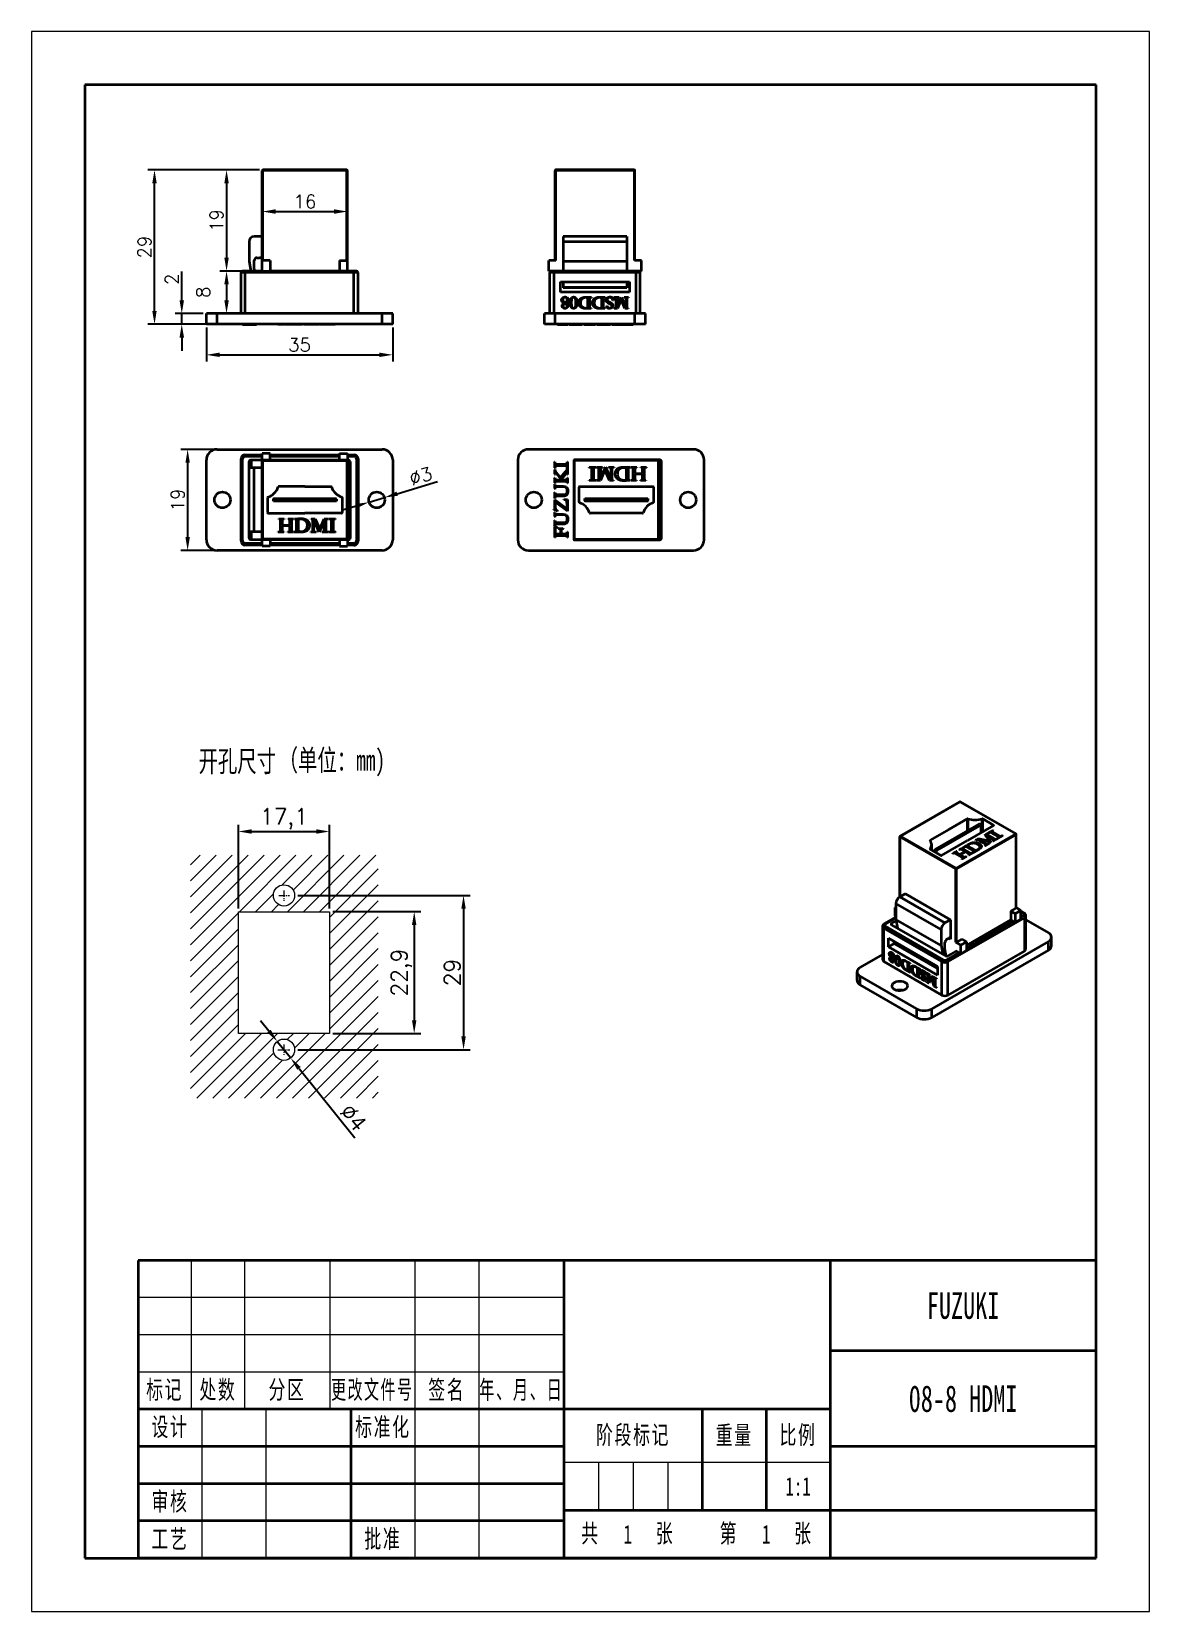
# Model space of a CAD drawing. Header units: millimetres. Extents: x -105 to 105, y -148 to 148.
import ezdxf
from ezdxf.enums import TextEntityAlignment as Align

# ---------------------------------------------------------------- set-up
doc = ezdxf.new("R2010")
doc.units = ezdxf.units.MM
doc.header["$PDSIZE"] = -5
doc.linetypes.add('点画线', pattern=[18, 12, -2, 2, -2])
doc.layers.get('0').update_dxf_attribs({"lineweight": 18})
for name, color, linetype, lineweight in [('尺寸线层', 3, 'Continuous', 18), ('粗实线层', 7, 'Continuous', 35), ('细实线层', 7, 'Continuous', 18)]:
    doc.layers.add(name, color=color, linetype=linetype, lineweight=lineweight)
doc.styles.get("Standard").update_dxf_attribs({"font": 'txt.shx'})
doc.styles.add('标准', font='', dxfattribs={"width": 0.667})
doc.styles.get('标准').set_extended_font_data('宋体')
doc.dimstyles.new('ISO-25', dxfattribs={"dimtxt": 2.5, "dimasz": 2.5, "dimexe": 1.25, "dimexo": 0.625, "dimtad": 1, "dimtxsty": 'Standard', "dimcen": 2.5, "dimdle": 5, "dimadec": 0, "dimazin": 0, "dimtfac": 1, "dimtmove": 0, "dimatfit": 3, "dimfxl": 1, "dimarcsym": 0})
doc.dimstyles.get("Standard").update_dxf_attribs({"dimtxt": 0.18, "dimasz": 0.18, "dimexe": 0.18, "dimexo": 0.0625, "dimgap": 0.09, "dimtad": 0, "dimtih": 1, "dimtoh": 1, "dimdec": 4, "dimzin": 0, "dimdsep": 46, "dimtxsty": 'Standard', "dimcen": 0.09, "dimdle": 0.36, "dimadec": 0, "dimazin": 0, "dimtfac": 1, "dimtdec": 4, "dimtofl": 0, "dimtmove": 0, "dimatfit": 3, "dimfxl": 1, "dimtolj": 1, "dimarcsym": 0})

msp = doc.modelspace()

# ---------------------------------------------------------------- texts
at = {"linetype": '点画线', "style": '标准', "width": 0.667}
for s, p in [('开孔尺寸', (-73.647, 9.34)), ('（单位：mm)', (-58.59, 9.526))]:
    msp.add_text(s, height=4, dxfattribs=at).set_placement(p)

# ---------------------------------------------------------------- blocks, each defined once
blk = doc.blocks.new('$CAXA_FRAME_13B17AC1$')
at = {"layer": '粗实线层'}
for p, q in [((95, 138.5), (-95, 138.5)), ((-95, 138.5), (-95, -138.5)), ((95, -138.5), (95, 138.5)), ((-95, -138.5), (95, -138.5))]:
    blk.add_line(p, q, dxfattribs=at)
at = {"layer": '细实线层'}
for p, q in [((105, 148.5), (-105, 148.5)), ((-105, 148.5), (-105, -148.5)), ((105, -148.5), (105, 148.5)), ((-105, -148.5), (105, -148.5))]:
    blk.add_line(p, q, dxfattribs=at)
blk = doc.blocks.new('$CAXA_TITLE_151E506F$')
at = {"layer": '粗实线层'}
for p, q in [((0, 56), (-180, 56)), ((-180, 56), (-180, 0)), ((-100, 56), (-100, 0)), ((-50, 56), (-50, 0)), ((0, 0), (0, 56)), ((0, 39), (-50, 39)), ((-50, 28), (-180, 28)), ((-140, 28), (-140, 0)), ((-74, 28), (-74, 9)), ((-62, 28), (-62, 9)), ((-100, 21), (-180, 21)), ((0, 21), (-50, 21)), ((-100, 14), (-180, 14)), ((0, 9), (-100, 9)), ((-100, 7), (-180, 7)), ((0, 0), (-180, 0))]:
    blk.add_line(p, q, dxfattribs=at)
at = {"layer": '细实线层'}
for p, q in [((-170, 56), (-170, 28)), ((-160, 56), (-160, 28)), ((-144, 56), (-144, 28)), ((-128, 56), (-128, 0)), ((-116, 56), (-116, 0)), ((-100, 49), (-180, 49)), ((-100, 42), (-180, 42)), ((-100, 35), (-180, 35)), ((-168, 28), (-168, 0)), ((-156, 28), (-156, 0)), ((-50, 18), (-100, 18)), ((-93.5, 18), (-93.5, 9)), ((-87, 18), (-87, 9)), ((-80.5, 18), (-80.5, 9))]:
    blk.add_line(p, q, dxfattribs=at)
at = {"layer": '尺寸线层', "attachment_point": 5, "line_spacing_factor": 0.963108, "style": '标准'}
for s, insert, char_height, width in [('\\T1.1;标记', (-175, 31.5), 3.481, 18), ('\\T1.1;处数', (-165, 31.5), 3.481, 18), ('\\T1.1;分区', (-152, 31.5), 3.481, 30), ('\\T1.1;{\\W0.592404;更改文件号}', (-136, 31.5), 3.4806, 30), ('\\T1.1;签名', (-122, 31.5), 3.481, 22), ('\\T1.1;{\\W0.605422;年、月、日}', (-108, 31.5), 3.4806, 30), ('\\T1.1;设计', (-174, 24.5), 3.481, 22), ('\\T1.1;标准化', (-134, 24.5), 3.481, 22), ('\\T1.1;阶段标记', (-87, 23), 3.481, 50), ('\\T1.1;重量', (-68, 23), 3.481, 22), ('\\T1.1;比例', (-56, 23), 3.481, 22), ('\\T1.1;审核', (-174, 10.5), 3.481, 22), ('\\T1.1;共', (-95, 4.5), 3.481, 8), ('\\T1.1;张', (-81, 4.5), 3.481, 8), ('\\T1.1;第', (-69, 4.5), 3.481, 8), ('\\T1.1;张', (-55, 4.5), 3.481, 8), ('\\T1.1;工艺', (-174, 3.5), 3.481, 22), ('\\T1.1;批准', (-134, 3.5), 3.481, 22)]:
    blk.add_mtext(s, dxfattribs=dict(at, insert=insert, char_height=char_height, width=width))
at = {"layer": '尺寸线层', "style": '标准'}
for tag, height, width, p in [('标记C', 3.63, 0.664996, (-175, 52.5)), ('处数C', 3.63, 0.664996, (-165, 52.5)), ('分区C', 3.63, 0.667, (-152, 52.5)), ('更改文件号C', 3.63, 0.498314, (-136, 52.5)), ('更改签名C', 3.63, 0.447537, (-122, 52.5)), ('更改日期C', 3.63, 0.610278, (-108, 52.5)), ('单位名称', 5.19, 0.667, (-25, 47.5)), ('标记B', 3.63, 0.664996, (-175, 45.5)), ('处数B', 3.63, 0.664996, (-165, 45.5)), ('分区B', 3.63, 0.667, (-152, 45.5)), ('更改文件号B', 3.63, 0.498314, (-136, 45.5)), ('更改签名B', 3.63, 0.447537, (-122, 45.5)), ('更改日期B', 3.63, 0.610278, (-108, 45.5)), ('材料名称', 5.19, 0.667, (-75, 42)), ('标记A', 3.63, 0.664996, (-175, 38.5)), ('处数A', 3.63, 0.664996, (-165, 38.5)), ('分区A', 3.63, 0.667, (-152, 38.5)), ('更改文件号A', 3.63, 0.498314, (-136, 38.5)), ('更改签名A', 3.63, 0.447537, (-122, 38.5)), ('更改日期A', 3.63, 0.610278, (-108, 38.5)), ('图纸名称', 5.19, 0.667, (-25, 30)), ('设计', 3.63, 0.667, (-162, 24.5)), ('设计日期', 3.63, 0.667, (-148, 24.5)), ('标准化', 3.63, 0.667, (-122, 24.5)), ('标准化日期', 3.63, 0.554163, (-108, 24.5)), ('图纸编号', 5.19, 0.667, (-25, 15)), ('阶段标记S', 3.63, 0.223769, (-96.75, 13.5)), ('阶段标记A', 3.63, 0.223769, (-90.25, 13.5)), ('阶段标记B', 3.63, 0.223769, (-83.75, 13.5)), ('阶段标记C', 3.63, 0.223769, (-77.25, 13.5)), ('重量', 3.63, 0.667, (-68, 13.5)), ('图纸比例', 3.63, 0.510551, (-56, 13.5)), ('审核', 3.63, 0.667, (-162, 10.5)), ('审核日期', 3.63, 0.667, (-148, 10.5)), ('页数', 3.63, 0.667, (-88, 4.5)), ('页码', 3.63, 0.667, (-62, 4.5)), ('投影符号', 3.63, 0.667, (-25, 4.5)), ('工艺', 3.63, 0.667, (-162, 3.5)), ('工艺日期', 3.63, 0.667, (-148, 3.5)), ('批准', 3.63, 0.667, (-122, 3.5)), ('批准日期', 3.63, 0.667, (-108, 3.5))]:
    blk.add_attdef(tag, text='', height=height, dxfattribs=dict(at, width=width)).set_placement(p, align=Align.MIDDLE_CENTER)
blk = doc.blocks.new('*X3')
at = {"layer": 'Defpoints', "color": 0, "transparency": 16777216}
for p in [(-81.91, 122.49), (-61.56, 122.49), (-70.16, 93.49)]:
    blk.add_point(p, dxfattribs=at)
at = {"layer": '尺寸线层', "color": 0, "linetype": 'Continuous', "lineweight": -2, "transparency": 16777216}
for p, q in [((-62.18, 122.49), (-83.16, 122.49)), ((-81.91, 95.99), (-81.91, 119.99)), ((-70.78, 93.49), (-83.16, 93.49))]:
    blk.add_line(p, q, dxfattribs=at)
at = {"layer": '尺寸线层', "color": 0, "transparency": 16777216}
for points in [[(-82.33, 119.99), (-81.5, 119.99), (-81.91, 122.49)], [(-82.33, 95.99), (-81.5, 95.99), (-81.91, 93.49)]]:
    blk.add_solid(points, dxfattribs=at)
at = {"layer": '尺寸线层', "color": 0, "transparency": 16777216, "insert": (-83.79, 107.99), "char_height": 2.5, "width": 6.0714, "attachment_point": 5, "rotation": 90, "bg_fill": 3, "box_fill_scale": 1.1, "bg_fill_color": 256, "bg_fill_true_color": 13158600, "bg_fill_transparency": 0}
blk.add_mtext('\\A1;29', dxfattribs=at)
blk = doc.blocks.new('*X4')
at = {"layer": 'Defpoints', "color": 0, "transparency": 16777216}
for p in [(-72.16, 93.49), (-37.16, 93.49), (-37.16, 87.73)]:
    blk.add_point(p, dxfattribs=at)
at = {"layer": '尺寸线层', "color": 0, "linetype": 'Continuous', "lineweight": -2, "transparency": 16777216}
for p, q in [((-72.16, 92.86), (-72.16, 86.48)), ((-37.16, 92.86), (-37.16, 86.48)), ((-69.66, 87.73), (-39.66, 87.73))]:
    blk.add_line(p, q, dxfattribs=at)
at = {"layer": '尺寸线层', "color": 0, "transparency": 16777216}
for points in [[(-69.66, 88.15), (-69.66, 87.32), (-72.16, 87.73)], [(-39.66, 88.15), (-39.66, 87.32), (-37.16, 87.73)]]:
    blk.add_solid(points, dxfattribs=at)
at = {"layer": '尺寸线层', "color": 0, "transparency": 16777216, "insert": (-54.66, 89.61), "char_height": 2.5, "width": 5.3571, "attachment_point": 5, "bg_fill": 3, "box_fill_scale": 1.1, "bg_fill_color": 256, "bg_fill_true_color": 13158600, "bg_fill_transparency": 0}
blk.add_mtext('\\A1;35', dxfattribs=at)
blk = doc.blocks.new('*X5')
at = {"layer": 'Defpoints', "color": 0, "transparency": 16777216}
for p in [(-72.16, 95.49), (-76.79, 93.49), (-72.16, 93.49)]:
    blk.add_point(p, dxfattribs=at)
at = {"layer": '尺寸线层', "color": 0, "linetype": 'Continuous', "lineweight": -2, "transparency": 16777216}
for p, q in [((-76.79, 97.99), (-76.79, 103.4)), ((-72.78, 95.49), (-78.04, 95.49)), ((-76.79, 93.49), (-76.79, 95.49)), ((-72.78, 93.49), (-78.04, 93.49)), ((-76.79, 90.99), (-76.79, 88.49))]:
    blk.add_line(p, q, dxfattribs=at)
at = {"layer": '尺寸线层', "color": 0, "transparency": 16777216}
for points in [[(-77.21, 97.99), (-76.37, 97.99), (-76.79, 95.49)], [(-77.21, 90.99), (-76.37, 90.99), (-76.79, 93.49)]]:
    blk.add_solid(points, dxfattribs=at)
at = {"layer": '尺寸线层', "color": 0, "transparency": 16777216, "insert": (-78.67, 101.94), "char_height": 2.5, "width": 5, "attachment_point": 5, "rotation": 90, "bg_fill": 3, "box_fill_scale": 1.1, "bg_fill_color": 256, "bg_fill_true_color": 13158600, "bg_fill_transparency": 0}
blk.add_mtext('\\A1;2', dxfattribs=at)
blk = doc.blocks.new('*X6')
at = {"layer": 'Defpoints', "color": 0, "transparency": 16777216}
for p in [(-63.81, 103.49), (-68.38, 95.49), (-63.81, 95.49)]:
    blk.add_point(p, dxfattribs=at)
at = {"layer": '尺寸线层', "color": 0, "linetype": 'Continuous', "lineweight": -2, "transparency": 16777216}
for p, q in [((-64.44, 103.49), (-69.63, 103.49)), ((-68.38, 100.99), (-68.38, 97.99)), ((-64.44, 95.49), (-69.63, 95.49))]:
    blk.add_line(p, q, dxfattribs=at)
at = {"layer": '尺寸线层', "color": 0, "transparency": 16777216}
for points in [[(-68.79, 100.99), (-67.96, 100.99), (-68.38, 103.49)], [(-68.79, 97.99), (-67.96, 97.99), (-68.38, 95.49)]]:
    blk.add_solid(points, dxfattribs=at)
at = {"layer": '尺寸线层', "color": 0, "transparency": 16777216, "insert": (-72.75, 99.49), "char_height": 2.5, "width": 5, "attachment_point": 5, "rotation": 90, "bg_fill": 3, "box_fill_scale": 1.1, "bg_fill_color": 256, "bg_fill_true_color": 13158600, "bg_fill_transparency": 0}
blk.add_mtext('\\A1;8', dxfattribs=at)
blk = doc.blocks.new('*X7')
at = {"layer": 'Defpoints', "color": 0, "transparency": 16777216}
for p in [(-61.56, 122.49), (-68.38, 103.49), (-64.86, 103.49)]:
    blk.add_point(p, dxfattribs=at)
at = {"layer": '尺寸线层', "color": 0, "linetype": 'Continuous', "lineweight": -2, "transparency": 16777216}
for p, q in [((-62.18, 122.49), (-69.63, 122.49)), ((-68.38, 119.99), (-68.38, 105.99)), ((-65.48, 103.49), (-69.63, 103.49))]:
    blk.add_line(p, q, dxfattribs=at)
at = {"layer": '尺寸线层', "color": 0, "transparency": 16777216}
for points in [[(-68.79, 119.99), (-67.96, 119.99), (-68.38, 122.49)], [(-68.79, 105.99), (-67.96, 105.99), (-68.38, 103.49)]]:
    blk.add_solid(points, dxfattribs=at)
at = {"layer": '尺寸线层', "color": 0, "transparency": 16777216, "insert": (-70.25, 112.99), "char_height": 2.5, "width": 5, "attachment_point": 5, "rotation": 90, "bg_fill": 3, "box_fill_scale": 1.1, "bg_fill_color": 256, "bg_fill_true_color": 13158600, "bg_fill_transparency": 0}
blk.add_mtext('\\A1;19', dxfattribs=at)
blk = doc.blocks.new('*X8')
at = {"layer": 'Defpoints', "color": 0, "transparency": 16777216}
for p in [(-61.66, 116.15), (-45.66, 116.31), (-45.66, 114.67)]:
    blk.add_point(p, dxfattribs=at)
at = {"layer": '尺寸线层', "color": 0, "linetype": 'Continuous', "lineweight": -2, "transparency": 16777216}
for p, q in [((-61.66, 115.52), (-61.66, 113.42)), ((-59.16, 114.67), (-48.16, 114.67)), ((-45.66, 115.68), (-45.66, 113.42))]:
    blk.add_line(p, q, dxfattribs=at)
at = {"layer": '尺寸线层', "color": 0, "transparency": 16777216}
for points in [[(-59.16, 115.09), (-59.16, 114.25), (-61.66, 114.67)], [(-48.16, 115.09), (-48.16, 114.25), (-45.66, 114.67)]]:
    blk.add_solid(points, dxfattribs=at)
at = {"layer": '尺寸线层', "color": 0, "transparency": 16777216, "insert": (-53.66, 116.54), "char_height": 2.5, "width": 5, "attachment_point": 5, "bg_fill": 3, "box_fill_scale": 1.1, "bg_fill_color": 256, "bg_fill_true_color": 13158600, "bg_fill_transparency": 0}
blk.add_mtext('\\A1;16', dxfattribs=at)
blk = doc.blocks.new('*X9')
at = {"layer": 'Defpoints', "color": 0, "transparency": 16777216}
for p in [(-70.16, 69.96), (-75.69, 50.96), (-70.16, 50.96)]:
    blk.add_point(p, dxfattribs=at)
at = {"layer": '尺寸线层', "color": 0, "linetype": 'Continuous', "lineweight": -2, "transparency": 16777216}
for p, q in [((-70.78, 69.96), (-76.94, 69.96)), ((-75.69, 67.46), (-75.69, 53.46)), ((-70.78, 50.96), (-76.94, 50.96))]:
    blk.add_line(p, q, dxfattribs=at)
at = {"layer": '尺寸线层', "color": 0, "transparency": 16777216}
for points in [[(-76.1, 67.46), (-75.27, 67.46), (-75.69, 69.96)], [(-76.1, 53.46), (-75.27, 53.46), (-75.69, 50.96)]]:
    blk.add_solid(points, dxfattribs=at)
at = {"layer": '尺寸线层', "color": 0, "transparency": 16777216, "insert": (-77.56, 60.46), "char_height": 2.5, "width": 5, "attachment_point": 5, "rotation": 90, "bg_fill": 3, "box_fill_scale": 1.1, "bg_fill_color": 256, "bg_fill_true_color": 13158600, "bg_fill_transparency": 0}
blk.add_mtext('\\A1;19', dxfattribs=at)
blk = doc.blocks.new('*X10')
at = {"layer": 'Defpoints', "color": 0, "transparency": 16777216}
for p in [(-41.59, 60.03), (-38.72, 60.9)]:
    blk.add_point(p, dxfattribs=at)
at = {"layer": '尺寸线层', "color": 0, "linetype": 'Continuous', "lineweight": -2, "transparency": 16777216}
for p, q in [((-36.33, 61.62), (-28.76, 63.92)), ((-41.59, 60.03), (-38.72, 60.9)), ((-43.99, 59.3), (-46.38, 58.57))]:
    blk.add_line(p, q, dxfattribs=at)
at = {"layer": '尺寸线层', "color": 0, "transparency": 16777216}
for points in [[(-44.11, 59.7), (-43.87, 58.9), (-41.59, 60.03)], [(-36.45, 62.02), (-36.21, 61.23), (-38.72, 60.9)]]:
    blk.add_solid(points, dxfattribs=at)
at = {"layer": '尺寸线层', "color": 0, "transparency": 16777216, "insert": (-31.89, 64.93), "char_height": 2.5, "width": 7.1429, "attachment_point": 5, "rotation": 16.8863, "bg_fill": 3, "box_fill_scale": 1.1, "bg_fill_color": 256, "bg_fill_true_color": 13158600, "bg_fill_transparency": 0}
blk.add_mtext('\\A1;%%C3', dxfattribs=at)
blk = doc.blocks.new('*D16')
at = {"color": 0, "linetype": 'Continuous', "lineweight": -2, "transparency": 16777216}
for p, q in [((-66.14, -16.33), (-66.14, -0.63)), ((-63.64, -1.88), (-51.54, -1.88)), ((-49.04, -16.33), (-49.04, -0.63))]:
    blk.add_line(p, q, dxfattribs=at)
at = {"color": 0, "transparency": 16777216}
for points in [[(-63.64, -1.46), (-63.64, -2.3), (-66.14, -1.88)], [(-51.54, -1.46), (-51.54, -2.3), (-49.04, -1.88)]]:
    blk.add_solid(points, dxfattribs=at)
at = {"layer": 'Defpoints', "color": 0, "transparency": 16777216}
for p in [(-49.04, -1.88), (-66.14, -16.95), (-49.04, -16.95)]:
    blk.add_point(p, dxfattribs=at)
at = {"color": 0, "transparency": 16777216, "insert": (-57.59, 0.49), "char_height": 3, "attachment_point": 5}
blk.add_mtext('17,1', dxfattribs=at)
blk = doc.blocks.new('*D17')
at = {"color": 0, "lineweight": -2, "transparency": 16777216}
for p, q in [((-48.41, -16.95), (-31.87, -16.95)), ((-33.12, -19.45), (-33.12, -37.35)), ((-48.41, -39.85), (-31.87, -39.85))]:
    blk.add_line(p, q, dxfattribs=at)
at = {"color": 0, "transparency": 16777216}
for points in [[(-33.54, -19.45), (-32.71, -19.45), (-33.12, -16.95)], [(-33.54, -37.35), (-32.71, -37.35), (-33.12, -39.85)]]:
    blk.add_solid(points, dxfattribs=at)
at = {"layer": 'Defpoints', "color": 0, "transparency": 16777216}
for p in [(-49.04, -16.95), (-49.04, -39.85), (-33.12, -39.85)]:
    blk.add_point(p, dxfattribs=at)
at = {"color": 0, "transparency": 16777216, "insert": (-35.5, -28.4), "char_height": 3, "attachment_point": 5, "rotation": 90}
blk.add_mtext('\\A1;22,9', dxfattribs=at)
blk = doc.blocks.new('*D18')
at = {"color": 0, "lineweight": -2, "transparency": 16777216}
for p, q in [((-54.96, -13.9), (-22.6, -13.9)), ((-23.85, -16.4), (-23.85, -40.4)), ((-54.96, -42.9), (-22.6, -42.9))]:
    blk.add_line(p, q, dxfattribs=at)
at = {"color": 0, "linetype": '点画线', "transparency": 16777216}
for points in [[(-24.27, -16.4), (-23.44, -16.4), (-23.85, -13.9)], [(-24.27, -40.4), (-23.44, -40.4), (-23.85, -42.9)]]:
    blk.add_solid(points, dxfattribs=at)
at = {"layer": 'Defpoints', "color": 0, "linetype": '点画线', "transparency": 16777216}
for p in [(-55.59, -13.9), (-55.59, -42.9), (-23.85, -42.9)]:
    blk.add_point(p, dxfattribs=at)
at = {"color": 0, "linetype": '点画线', "transparency": 16777216, "insert": (-25.98, -28.4), "char_height": 3, "attachment_point": 5, "rotation": 90}
blk.add_mtext('\\A1;29', dxfattribs=at)
blk = doc.blocks.new('*D19')
at = {"color": 0, "lineweight": -2, "transparency": 16777216}
for p, q in [((-60.41, -39.4), (-61.98, -37.45)), ((-58.84, -41.35), (-56.33, -44.46)), ((-54.76, -46.41), (-44.25, -59.46))]:
    blk.add_line(p, q, dxfattribs=at)
at = {"color": 0, "linetype": '点画线', "transparency": 16777216}
for points in [[(-60.08, -39.14), (-60.73, -39.66), (-58.84, -41.35)], [(-54.44, -46.15), (-55.09, -46.67), (-56.33, -44.46)]]:
    blk.add_solid(points, dxfattribs=at)
at = {"layer": 'Defpoints', "color": 0, "linetype": '点画线', "transparency": 16777216}
for p in [(-58.84, -41.35), (-56.33, -44.46)]:
    blk.add_point(p, dxfattribs=at)
at = {"color": 0, "linetype": '点画线', "transparency": 16777216, "insert": (-44.55, -55.69), "char_height": 3, "attachment_point": 5, "rotation": 308.8646}
blk.add_mtext('\\A1;∅4', dxfattribs=at)

# ---------------------------------------------------------------- dimensions: what is measured, and where the dimension line sits
dim = msp.add_linear_dim(base=(-49.035, -1.88), p1=(-66.135, -16.954), p2=(-49.035, -16.954), dimstyle='ISO-25', override={"dimtxt": 3})
dim.commit()
dim.dimension.update_dxf_attribs({"geometry": '*D16', "text_midpoint": (-57.585, 0.495)})
at = {"linetype": '点画线'}
dim = msp.add_linear_dim(base=(-23.855, -42.904), p1=(-55.585, -13.904), p2=(-55.585, -42.904), angle=90, dimstyle='Standard', override={"dimtxt": 3, "dimasz": 2.5, "dimexe": 1.25, "dimexo": 0.625, "dimgap": 0.625, "dimtad": 1, "dimtih": 0, "dimtoh": 0, "dimdec": 2, "dimzin": 8, "dimdsep": 44, "dimdle": 5, "dimtdec": 2, "dimtofl": 1, "dimatfit": 0, "dimarcsym": 1}, dxfattribs=at)
dim.commit()
dim.dimension.update_dxf_attribs({"geometry": '*D18', "text_midpoint": (-25.98, -28.404)})
dim = msp.add_linear_dim(base=(-33.122, -39.854), p1=(-49.035, -16.954), p2=(-49.035, -39.854), angle=90, dimstyle='Standard', override={"dimtxt": 3, "dimasz": 2.5, "dimexe": 1.25, "dimexo": 0.625, "dimgap": 0.625, "dimtad": 1, "dimtih": 0, "dimtoh": 0, "dimdec": 2, "dimzin": 8, "dimdsep": 44, "dimdle": 5, "dimtdec": 2, "dimtofl": 1, "dimatfit": 0, "dimarcsym": 1})
dim.commit()
dim.dimension.update_dxf_attribs({"geometry": '*D17', "text_midpoint": (-33.122, -28.404), "dimtype": 160})
dim = msp.add_diameter_dim_2p(p1=(-58.84, -41.347), p2=(-56.33, -44.461), dimstyle='Standard', override={"dimtxt": 3, "dimasz": 2.5, "dimexe": 1.25, "dimexo": 0.625, "dimgap": 0.625, "dimtad": 1, "dimtih": 0, "dimtoh": 0, "dimdec": 2, "dimzin": 8, "dimdsep": 44, "dimdle": 5, "dimtdec": 2, "dimtofl": 1, "dimatfit": 0, "dimarcsym": 1}, dxfattribs=at)
dim.commit()
dim.dimension.update_dxf_attribs({"geometry": '*D19', "text_midpoint": (-46.207, -57.023), "dimtype": 163})

# ---------------------------------------------------------------- hatches: boundary and pattern name
h = msp.add_hatch()
h.set_pattern_fill('JIS_WOOD', color=256, scale=3)
h.set_pattern_definition([(45, (-11.8417, -7.8687), (-1.5, 1.5), [])])
h.paths.add_polyline_path([(-39.878, -6.358), (-75.15, -6.358), (-75.15, -52.011), (-39.878, -52.011)])
h.paths.add_polyline_path([(-66.135, -16.954), (-49.035, -16.954), (-49.035, -39.854), (-66.135, -39.854)], flags=16)
h.paths.add_polyline_path([(-55.585, -13.904, -1), (-59.585, -13.904, -1)], flags=16)
h.paths.add_polyline_path([(-55.585, -42.904, -1), (-59.585, -42.904, -1)], flags=16)

# ---------------------------------------------------------------- linework, layer by layer
at = {"linetype": '点画线', "ltscale": 0.1}
for p, q in [((-58.581, -13.942), (-56.579, -13.942)), ((-57.585, -12.987), (-57.585, -14.897)), ((-58.727, -42.904), (-56.496, -42.904)), ((-57.611, -41.913), (-57.611, -43.894))]:
    msp.add_line(p, q, dxfattribs=at)
for p, q in [((-66.135, -16.954), (-49.035, -16.954)), ((-66.135, -39.854), (-66.135, -16.954)), ((-66.135, -16.954), (-66.135, -16.954)), ((-49.035, -16.954), (-49.035, -39.854)), ((-49.035, -39.854), (-66.135, -39.854))]:
    msp.add_line(p, q)
for centre in [(-57.585, -13.904), (-57.585, -42.904)]:
    msp.add_circle(centre, 2)
at = {"layer": '粗实线层', "color": 7, "lineweight": 35, "ltscale": 0.4225}
for p, q in [((-61.659, 105.485), (-61.659, 122.385)), ((-61.559, 122.385), (-61.659, 122.385)), ((-45.759, 122.485), (-61.559, 122.485)), ((-61.559, 122.485), (-61.559, 122.385)), ((-45.759, 122.385), (-61.559, 122.385)), ((-61.559, 105.485), (-61.559, 122.385)), ((-58.636, 122.495), (-58.678, 122.495)), ((-58.678, 122.485), (-58.678, 122.495)), ((-58.589, 122.495), (-58.636, 122.495)), ((-58.636, 122.485), (-58.636, 122.495)), ((-58.538, 122.495), (-58.589, 122.495)), ((-58.589, 122.485), (-58.589, 122.495)), ((-58.566, 122.485), (-58.566, 122.495)), ((-58.483, 122.495), (-58.538, 122.495)), ((-58.538, 122.485), (-58.538, 122.495)), ((-58.424, 122.495), (-58.483, 122.495)), ((-58.36, 122.495), (-58.424, 122.495)), ((-58.292, 122.495), (-58.36, 122.495)), ((-58.343, 122.485), (-58.343, 122.495)), ((-58.334, 122.485), (-58.334, 122.495)), ((-58.326, 122.485), (-58.326, 122.495)), ((-58.318, 122.485), (-58.318, 122.495)), ((-58.311, 122.485), (-58.311, 122.495)), ((-58.305, 122.485), (-58.305, 122.495)), ((-58.299, 122.485), (-58.299, 122.495)), ((-58.293, 122.485), (-58.293, 122.495)), ((-58.22, 122.495), (-58.292, 122.495)), ((-58.288, 122.485), (-58.288, 122.495)), ((-58.284, 122.485), (-58.284, 122.495)), ((-58.28, 122.485), (-58.28, 122.495)), ((-58.277, 122.485), (-58.277, 122.495)), ((-58.274, 122.485), (-58.274, 122.495)), ((-58.271, 122.485), (-58.271, 122.495)), ((-58.269, 122.485), (-58.269, 122.495)), ((-58.267, 122.485), (-58.267, 122.495)), ((-58.266, 122.485), (-58.266, 122.495)), ((-58.265, 122.485), (-58.265, 122.495)), ((-58.264, 122.485), (-58.264, 122.495)), ((-58.144, 122.495), (-58.22, 122.495)), ((-58.063, 122.495), (-58.144, 122.495)), ((-58.016, 122.495), (-58.063, 122.495)), ((-57.97, 122.495), (-58.016, 122.495)), ((-57.925, 122.495), (-57.97, 122.495)), ((-57.95, 122.485), (-57.95, 122.495)), ((-57.95, 122.485), (-57.95, 122.495)), ((-57.949, 122.485), (-57.949, 122.495)), ((-57.948, 122.485), (-57.948, 122.495)), ((-57.946, 122.485), (-57.946, 122.495)), ((-57.944, 122.485), (-57.944, 122.495)), ((-57.942, 122.485), (-57.942, 122.495)), ((-57.94, 122.485), (-57.94, 122.495)), ((-57.937, 122.485), (-57.937, 122.495)), ((-57.934, 122.485), (-57.934, 122.495)), ((-57.931, 122.485), (-57.931, 122.495)), ((-57.926, 122.485), (-57.926, 122.495)), ((-57.879, 122.495), (-57.925, 122.495)), ((-57.921, 122.485), (-57.921, 122.495)), ((-57.915, 122.485), (-57.915, 122.495)), ((-57.909, 122.485), (-57.909, 122.495)), ((-57.902, 122.485), (-57.902, 122.495)), ((-57.894, 122.485), (-57.894, 122.495)), ((-57.885, 122.485), (-57.885, 122.495)), ((-57.835, 122.495), (-57.879, 122.495)), ((-57.876, 122.485), (-57.876, 122.495)), ((-57.866, 122.485), (-57.866, 122.495)), ((-57.79, 122.495), (-57.835, 122.495)), ((-57.746, 122.495), (-57.79, 122.495)), ((-57.702, 122.495), (-57.746, 122.495)), ((-57.659, 122.495), (-57.702, 122.495)), ((-57.616, 122.495), (-57.659, 122.495)), ((-56.836, 122.495), (-57.616, 122.495)), ((-57.616, 122.485), (-57.616, 122.495)), ((-57.56, 122.485), (-57.56, 122.495)), ((-56.793, 122.495), (-56.836, 122.495)), ((-56.836, 122.485), (-56.836, 122.495)), ((-56.808, 122.485), (-56.808, 122.495)), ((-56.75, 122.495), (-56.793, 122.495)), ((-56.706, 122.495), (-56.75, 122.495)), ((-56.662, 122.495), (-56.706, 122.495)), ((-56.618, 122.495), (-56.662, 122.495)), ((-56.573, 122.495), (-56.618, 122.495)), ((-56.585, 122.485), (-56.585, 122.495)), ((-56.576, 122.485), (-56.576, 122.495)), ((-56.528, 122.495), (-56.573, 122.495)), ((-56.568, 122.485), (-56.568, 122.495)), ((-56.56, 122.485), (-56.56, 122.495)), ((-56.553, 122.485), (-56.553, 122.495)), ((-56.547, 122.485), (-56.547, 122.495)), ((-56.541, 122.485), (-56.541, 122.495)), ((-56.535, 122.485), (-56.535, 122.495)), ((-56.531, 122.485), (-56.531, 122.495)), ((-56.482, 122.495), (-56.528, 122.495)), ((-56.526, 122.485), (-56.526, 122.495)), ((-56.522, 122.485), (-56.522, 122.495)), ((-56.519, 122.485), (-56.519, 122.495)), ((-56.516, 122.485), (-56.516, 122.495)), ((-56.513, 122.485), (-56.513, 122.495)), ((-56.511, 122.485), (-56.511, 122.495)), ((-56.509, 122.485), (-56.509, 122.495)), ((-56.508, 122.485), (-56.508, 122.495)), ((-56.507, 122.485), (-56.507, 122.495)), ((-56.506, 122.485), (-56.506, 122.495)), ((-56.436, 122.495), (-56.482, 122.495)), ((-56.389, 122.495), (-56.436, 122.495)), ((-56.309, 122.495), (-56.389, 122.495)), ((-56.232, 122.495), (-56.309, 122.495)), ((-56.16, 122.495), (-56.232, 122.495)), ((-56.192, 122.485), (-56.192, 122.495)), ((-56.192, 122.485), (-56.192, 122.495)), ((-56.191, 122.485), (-56.191, 122.495)), ((-56.19, 122.485), (-56.19, 122.495)), ((-56.188, 122.485), (-56.188, 122.495)), ((-56.187, 122.485), (-56.187, 122.495)), ((-56.184, 122.485), (-56.184, 122.495)), ((-56.182, 122.485), (-56.182, 122.495)), ((-56.179, 122.485), (-56.179, 122.495)), ((-56.176, 122.485), (-56.176, 122.495)), ((-56.173, 122.485), (-56.173, 122.495)), ((-56.168, 122.485), (-56.168, 122.495)), ((-56.163, 122.485), (-56.163, 122.495)), ((-56.092, 122.495), (-56.16, 122.495)), ((-56.158, 122.485), (-56.158, 122.495)), ((-56.151, 122.485), (-56.151, 122.495)), ((-56.144, 122.485), (-56.144, 122.495)), ((-56.136, 122.485), (-56.136, 122.495)), ((-56.127, 122.485), (-56.127, 122.495)), ((-56.118, 122.485), (-56.118, 122.495)), ((-56.108, 122.485), (-56.108, 122.495)), ((-56.028, 122.495), (-56.092, 122.495)), ((-55.969, 122.495), (-56.028, 122.495)), ((-55.914, 122.495), (-55.969, 122.495)), ((-55.863, 122.495), (-55.914, 122.495)), ((-55.914, 122.485), (-55.914, 122.495)), ((-55.816, 122.495), (-55.863, 122.495)), ((-55.863, 122.485), (-55.863, 122.495)), ((-55.822, 122.485), (-55.822, 122.495)), ((-55.774, 122.495), (-55.816, 122.495)), ((-55.816, 122.485), (-55.816, 122.495)), ((-55.774, 122.485), (-55.774, 122.495)), ((-54.849, 122.495), (-55.653, 122.495)), ((-55.653, 122.485), (-55.653, 122.495)), ((-55.613, 122.485), (-55.613, 122.495)), ((-55.34, 122.485), (-55.34, 122.495)), ((-55.326, 122.485), (-55.326, 122.495)), ((-55.314, 122.485), (-55.314, 122.495)), ((-55.302, 122.485), (-55.302, 122.495)), ((-55.292, 122.485), (-55.292, 122.495)), ((-55.282, 122.485), (-55.282, 122.495)), ((-55.273, 122.485), (-55.273, 122.495)), ((-55.265, 122.485), (-55.265, 122.495)), ((-55.258, 122.485), (-55.258, 122.495)), ((-55.252, 122.485), (-55.252, 122.495)), ((-55.247, 122.485), (-55.247, 122.495)), ((-55.242, 122.485), (-55.242, 122.495)), ((-55.238, 122.485), (-55.238, 122.495)), ((-55.235, 122.485), (-55.235, 122.495)), ((-55.232, 122.485), (-55.232, 122.495)), ((-55.229, 122.485), (-55.229, 122.495)), ((-55.227, 122.485), (-55.227, 122.495)), ((-55.225, 122.485), (-55.225, 122.495)), ((-55.224, 122.485), (-55.224, 122.495)), ((-55.223, 122.485), (-55.223, 122.495)), ((-54.892, 122.485), (-54.892, 122.495)), ((-54.891, 122.485), (-54.891, 122.495)), ((-54.888, 122.485), (-54.888, 122.495)), ((-54.884, 122.485), (-54.884, 122.495)), ((-54.879, 122.485), (-54.879, 122.495)), ((-54.873, 122.485), (-54.873, 122.495)), ((-54.865, 122.485), (-54.865, 122.495)), ((-54.857, 122.485), (-54.857, 122.495)), ((-54.197, 122.495), (-54.849, 122.495)), ((-54.849, 122.485), (-54.849, 122.495)), ((-54.847, 122.485), (-54.847, 122.495)), ((-54.837, 122.485), (-54.837, 122.495)), ((-54.824, 122.485), (-54.824, 122.495)), ((-54.808, 122.485), (-54.808, 122.495)), ((-54.788, 122.485), (-54.788, 122.495)), ((-54.766, 122.485), (-54.766, 122.495)), ((-54.74, 122.485), (-54.74, 122.495)), ((-54.711, 122.485), (-54.711, 122.495)), ((-54.679, 122.485), (-54.679, 122.495)), ((-54.644, 122.485), (-54.644, 122.495)), ((-54.605, 122.485), (-54.605, 122.495)), ((-54.563, 122.485), (-54.563, 122.495)), ((-54.437, 122.485), (-54.437, 122.495)), ((-54.317, 122.485), (-54.317, 122.495)), ((-54.202, 122.485), (-54.202, 122.495)), ((-54.134, 122.495), (-54.197, 122.495)), ((-54.197, 122.485), (-54.197, 122.495)), ((-54.071, 122.495), (-54.134, 122.495)), ((-54.134, 122.485), (-54.134, 122.495)), ((-54.093, 122.485), (-54.093, 122.495)), ((-54.007, 122.495), (-54.071, 122.495)), ((-54.071, 122.485), (-54.071, 122.495)), ((-53.943, 122.495), (-54.007, 122.495)), ((-54.007, 122.485), (-54.007, 122.495)), ((-53.99, 122.485), (-53.99, 122.495)), ((-53.878, 122.495), (-53.943, 122.495)), ((-53.943, 122.485), (-53.943, 122.495)), ((-53.892, 122.485), (-53.892, 122.495)), ((-53.813, 122.495), (-53.878, 122.495)), ((-53.878, 122.485), (-53.878, 122.495)), ((-53.748, 122.495), (-53.813, 122.495)), ((-53.813, 122.485), (-53.813, 122.495)), ((-53.8, 122.485), (-53.8, 122.495)), ((-53.682, 122.495), (-53.748, 122.495)), ((-53.748, 122.485), (-53.748, 122.495)), ((-53.714, 122.485), (-53.714, 122.495)), ((-53.616, 122.495), (-53.682, 122.495)), ((-53.682, 122.485), (-53.682, 122.495)), ((-53.633, 122.485), (-53.633, 122.495)), ((-53.549, 122.495), (-53.616, 122.495)), ((-53.616, 122.485), (-53.616, 122.495)), ((-53.558, 122.485), (-53.558, 122.495)), ((-53.484, 122.495), (-53.549, 122.495)), ((-53.549, 122.485), (-53.549, 122.495)), ((-53.489, 122.485), (-53.489, 122.495)), ((-53.421, 122.495), (-53.484, 122.495)), ((-53.484, 122.485), (-53.484, 122.495)), ((-53.427, 122.485), (-53.427, 122.495)), ((-53.36, 122.495), (-53.421, 122.495)), ((-53.421, 122.485), (-53.421, 122.495)), ((-53.373, 122.485), (-53.373, 122.495)), ((-53.302, 122.495), (-53.36, 122.495)), ((-53.36, 122.485), (-53.36, 122.495)), ((-53.326, 122.485), (-53.326, 122.495)), ((-53.247, 122.495), (-53.302, 122.495)), ((-53.302, 122.485), (-53.302, 122.495)), ((-53.286, 122.485), (-53.286, 122.495)), ((-53.253, 122.485), (-53.253, 122.495)), ((-53.194, 122.495), (-53.247, 122.495)), ((-53.247, 122.485), (-53.247, 122.495)), ((-53.228, 122.485), (-53.228, 122.495)), ((-53.21, 122.485), (-53.21, 122.495)), ((-53.199, 122.485), (-53.199, 122.495)), ((-53.143, 122.495), (-53.194, 122.495)), ((-53.194, 122.485), (-53.194, 122.495)), ((-53.095, 122.495), (-53.143, 122.495)), ((-53.143, 122.485), (-53.143, 122.495)), ((-53.049, 122.495), (-53.095, 122.495)), ((-53.095, 122.485), (-53.095, 122.495)), ((-53.006, 122.495), (-53.049, 122.495)), ((-53.049, 122.485), (-53.049, 122.495)), ((-52.967, 122.495), (-53.006, 122.495)), ((-53.006, 122.485), (-53.006, 122.495)), ((-52.931, 122.495), (-52.967, 122.495)), ((-52.967, 122.485), (-52.967, 122.495)), ((-52.9, 122.495), (-52.931, 122.495)), ((-52.931, 122.485), (-52.931, 122.495)), ((-52.873, 122.495), (-52.9, 122.495)), ((-52.9, 122.485), (-52.9, 122.495)), ((-52.85, 122.495), (-52.873, 122.495)), ((-52.873, 122.485), (-52.873, 122.495)), ((-52.831, 122.495), (-52.85, 122.495)), ((-52.85, 122.485), (-52.85, 122.495)), ((-52.816, 122.495), (-52.831, 122.495)), ((-52.831, 122.485), (-52.831, 122.495)), ((-52.806, 122.495), (-52.816, 122.495)), ((-52.816, 122.485), (-52.816, 122.495)), ((-52.799, 122.495), (-52.806, 122.495)), ((-52.806, 122.485), (-52.806, 122.495)), ((-52.797, 122.495), (-52.799, 122.495)), ((-52.799, 122.485), (-52.799, 122.495)), ((-52.797, 122.485), (-52.797, 122.495)), ((-52.51, 122.495), (-52.572, 122.495)), ((-52.572, 122.485), (-52.572, 122.495)), ((-52.449, 122.495), (-52.51, 122.495)), ((-52.504, 122.485), (-52.504, 122.495)), ((-52.391, 122.495), (-52.449, 122.495)), ((-52.336, 122.495), (-52.391, 122.495)), ((-52.282, 122.495), (-52.336, 122.495)), ((-52.231, 122.495), (-52.282, 122.495)), ((-52.182, 122.495), (-52.231, 122.495)), ((-52.136, 122.495), (-52.182, 122.495)), ((-52.091, 122.495), (-52.136, 122.495)), ((-52.049, 122.495), (-52.091, 122.495)), ((-51.994, 122.495), (-52.049, 122.495)), ((-50.951, 122.495), (-52.021, 122.495)), ((-51.939, 122.495), (-51.994, 122.495)), ((-51.886, 122.495), (-51.939, 122.495)), ((-51.833, 122.495), (-51.886, 122.495)), ((-51.781, 122.495), (-51.833, 122.495)), ((-51.729, 122.495), (-51.781, 122.495)), ((-51.678, 122.495), (-51.729, 122.495)), ((-51.628, 122.495), (-51.678, 122.495)), ((-51.579, 122.495), (-51.628, 122.495)), ((-51.53, 122.495), (-51.579, 122.495)), ((-51.53, 122.485), (-51.53, 122.495)), ((-50.05, 122.495), (-50.951, 122.495)), ((-50.951, 122.485), (-50.951, 122.495)), ((-50.368, 122.495), (-50.432, 122.495)), ((-50.432, 122.485), (-50.432, 122.495)), ((-50.305, 122.495), (-50.368, 122.495)), ((-50.243, 122.495), (-50.305, 122.495)), ((-50.183, 122.495), (-50.243, 122.495)), ((-50.125, 122.495), (-50.183, 122.495)), ((-50.068, 122.495), (-50.125, 122.495)), ((-50.013, 122.495), (-50.068, 122.495)), ((-49.96, 122.495), (-50.013, 122.495)), ((-49.907, 122.495), (-49.96, 122.495)), ((-49.857, 122.495), (-49.907, 122.495)), ((-49.817, 122.495), (-49.857, 122.495)), ((-49.773, 122.495), (-49.817, 122.495)), ((-49.726, 122.495), (-49.773, 122.495)), ((-49.74, 122.485), (-49.74, 122.495)), ((-49.738, 122.485), (-49.738, 122.495)), ((-49.736, 122.485), (-49.736, 122.495)), ((-49.733, 122.485), (-49.733, 122.495)), ((-49.729, 122.485), (-49.729, 122.495)), ((-49.674, 122.495), (-49.726, 122.495)), ((-49.724, 122.485), (-49.724, 122.495)), ((-49.718, 122.485), (-49.718, 122.495)), ((-49.712, 122.485), (-49.712, 122.495)), ((-49.704, 122.485), (-49.704, 122.495)), ((-49.696, 122.485), (-49.696, 122.495)), ((-49.686, 122.485), (-49.686, 122.495)), ((-49.675, 122.485), (-49.675, 122.495)), ((-49.618, 122.495), (-49.674, 122.495)), ((-49.663, 122.485), (-49.663, 122.495)), ((-49.649, 122.485), (-49.649, 122.495)), ((-49.633, 122.485), (-49.633, 122.495)), ((-49.559, 122.495), (-49.618, 122.495)), ((-49.617, 122.485), (-49.617, 122.495)), ((-49.598, 122.485), (-49.598, 122.495)), ((-49.579, 122.485), (-49.579, 122.495)), ((-49.495, 122.495), (-49.559, 122.495)), ((-49.557, 122.485), (-49.557, 122.495)), ((-49.535, 122.485), (-49.535, 122.495)), ((-49.428, 122.495), (-49.495, 122.495)), ((-49.357, 122.495), (-49.428, 122.495)), ((-49.281, 122.495), (-49.357, 122.495)), ((-49.285, 122.485), (-49.285, 122.495)), ((-49.281, 122.485), (-49.281, 122.495)), ((-49.11, 122.495), (-49.145, 122.495)), ((-49.145, 122.485), (-49.145, 122.495)), ((-49.069, 122.495), (-49.11, 122.495)), ((-49.11, 122.485), (-49.11, 122.495)), ((-49.022, 122.495), (-49.069, 122.495)), ((-49.069, 122.485), (-49.069, 122.495)), ((-48.97, 122.495), (-49.022, 122.495)), ((-49.022, 122.485), (-49.022, 122.495)), ((-48.911, 122.495), (-48.97, 122.495)), ((-48.97, 122.485), (-48.97, 122.495)), ((-48.847, 122.495), (-48.911, 122.495)), ((-48.777, 122.495), (-48.847, 122.495)), ((-48.78, 122.485), (-48.78, 122.495)), ((-48.702, 122.495), (-48.777, 122.495)), ((-48.77, 122.485), (-48.77, 122.495)), ((-48.76, 122.485), (-48.76, 122.495)), ((-48.751, 122.485), (-48.751, 122.495)), ((-48.743, 122.485), (-48.743, 122.495)), ((-48.735, 122.485), (-48.735, 122.495)), ((-48.729, 122.485), (-48.729, 122.495)), ((-48.722, 122.485), (-48.722, 122.495)), ((-48.717, 122.485), (-48.717, 122.495)), ((-48.712, 122.485), (-48.712, 122.495)), ((-48.708, 122.485), (-48.708, 122.495)), ((-48.704, 122.485), (-48.704, 122.495)), ((-48.62, 122.495), (-48.702, 122.495)), ((-48.701, 122.485), (-48.701, 122.495)), ((-48.698, 122.485), (-48.698, 122.495)), ((-48.696, 122.485), (-48.696, 122.495)), ((-48.694, 122.485), (-48.694, 122.495)), ((-48.692, 122.485), (-48.692, 122.495)), ((-48.691, 122.485), (-48.691, 122.495)), ((-48.69, 122.485), (-48.69, 122.495)), ((-48.533, 122.495), (-48.62, 122.495)), ((-48.446, 122.495), (-48.533, 122.495)), ((-48.365, 122.495), (-48.446, 122.495)), ((-48.376, 122.485), (-48.376, 122.495)), ((-48.375, 122.485), (-48.375, 122.495)), ((-48.374, 122.485), (-48.374, 122.495)), ((-48.373, 122.485), (-48.373, 122.495)), ((-48.371, 122.485), (-48.371, 122.495)), ((-48.368, 122.485), (-48.368, 122.495)), ((-48.366, 122.485), (-48.366, 122.495)), ((-48.289, 122.495), (-48.365, 122.495)), ((-48.362, 122.485), (-48.362, 122.495)), ((-48.358, 122.485), (-48.358, 122.495)), ((-48.354, 122.485), (-48.354, 122.495)), ((-48.349, 122.485), (-48.349, 122.495)), ((-48.344, 122.485), (-48.344, 122.495)), ((-48.338, 122.485), (-48.338, 122.495)), ((-48.331, 122.485), (-48.331, 122.495)), ((-48.324, 122.485), (-48.324, 122.495)), ((-48.315, 122.485), (-48.315, 122.495)), ((-48.307, 122.485), (-48.307, 122.495)), ((-48.297, 122.485), (-48.297, 122.495)), ((-48.219, 122.495), (-48.289, 122.495)), ((-48.287, 122.485), (-48.287, 122.495)), ((-48.276, 122.485), (-48.276, 122.495)), ((-48.155, 122.495), (-48.219, 122.495)), ((-48.097, 122.495), (-48.155, 122.495)), ((-48.044, 122.495), (-48.097, 122.495)), ((-48.097, 122.485), (-48.097, 122.495)), ((-47.998, 122.495), (-48.044, 122.495)), ((-48.044, 122.485), (-48.044, 122.495)), ((-47.957, 122.495), (-47.998, 122.495)), ((-47.998, 122.485), (-47.998, 122.495)), ((-47.922, 122.495), (-47.957, 122.495)), ((-47.957, 122.485), (-47.957, 122.495)), ((-47.922, 122.485), (-47.922, 122.495)), ((-45.759, 122.485), (-45.759, 122.385)), ((-45.759, 105.485), (-45.759, 122.385)), ((-45.659, 122.385), (-45.759, 122.385)), ((-45.659, 105.485), (-45.659, 122.385)), ((-6.643, 105.485), (-6.643, 122.385)), ((-6.543, 122.385), (-6.643, 122.385)), ((8.257, 122.485), (-6.543, 122.485)), ((-6.543, 122.485), (-6.543, 122.385)), ((-6.543, 105.485), (-6.543, 122.385)), ((8.257, 122.385), (-6.543, 122.385)), ((4.362, 122.485), (4.362, 122.495)), ((4.362, 122.485), (4.362, 122.495)), ((4.364, 122.495), (4.363, 122.495)), ((4.363, 122.485), (4.363, 122.495)), ((4.365, 122.495), (4.364, 122.495)), ((4.367, 122.495), (4.365, 122.495)), ((4.37, 122.495), (4.367, 122.495)), ((4.372, 122.495), (4.37, 122.495)), ((4.376, 122.495), (4.372, 122.495)), ((4.38, 122.495), (4.376, 122.495)), ((4.384, 122.495), (4.38, 122.495)), ((4.388, 122.495), (4.384, 122.495)), ((4.391, 122.495), (4.388, 122.495)), ((4.454, 122.495), (4.39, 122.495)), ((4.39, 122.485), (4.39, 122.495)), ((4.39, 122.485), (4.39, 122.495)), ((4.39, 122.485), (4.39, 122.495)), ((4.39, 122.485), (4.39, 122.495)), ((4.39, 122.485), (4.39, 122.495)), ((4.39, 122.485), (4.39, 122.495)), ((4.39, 122.485), (4.39, 122.495)), ((4.39, 122.485), (4.39, 122.495)), ((4.39, 122.485), (4.39, 122.495)), ((4.39, 122.485), (4.39, 122.495)), ((4.392, 122.485), (4.392, 122.495)), ((4.392, 122.485), (4.392, 122.495)), ((4.393, 122.485), (4.393, 122.495)), ((4.393, 122.485), (4.393, 122.495)), ((4.394, 122.485), (4.394, 122.495)), ((4.394, 122.485), (4.394, 122.495)), ((4.396, 122.485), (4.396, 122.495)), ((4.396, 122.485), (4.396, 122.495)), ((4.396, 122.485), (4.396, 122.495)), ((4.396, 122.485), (4.396, 122.495)), ((4.398, 122.485), (4.398, 122.495)), ((4.398, 122.485), (4.398, 122.495)), ((4.398, 122.485), (4.398, 122.495)), ((4.398, 122.485), (4.398, 122.495)), ((4.398, 122.485), (4.398, 122.495)), ((4.398, 122.485), (4.398, 122.495)), ((4.399, 122.485), (4.399, 122.495)), ((4.399, 122.485), (4.399, 122.495)), ((4.4, 122.485), (4.4, 122.495)), ((4.4, 122.485), (4.4, 122.495)), ((4.402, 122.485), (4.402, 122.495)), ((4.402, 122.485), (4.402, 122.495)), ((4.403, 122.485), (4.403, 122.495)), ((4.403, 122.485), (4.403, 122.495)), ((4.404, 122.485), (4.404, 122.495)), ((4.404, 122.485), (4.404, 122.495)), ((4.405, 122.485), (4.405, 122.495)), ((4.405, 122.485), (4.405, 122.495)), ((4.406, 122.485), (4.406, 122.495)), ((4.406, 122.485), (4.406, 122.495)), ((4.478, 122.495), (4.454, 122.495)), ((4.454, 122.485), (4.454, 122.495)), ((4.454, 122.485), (4.454, 122.495)), ((4.454, 122.485), (4.454, 122.495)), ((4.454, 122.485), (4.454, 122.495)), ((4.462, 122.485), (4.462, 122.495)), ((4.465, 122.485), (4.465, 122.495)), ((4.474, 122.485), (4.474, 122.495)), ((4.479, 122.495), (4.478, 122.495)), ((4.481, 122.495), (4.479, 122.495)), ((4.479, 122.485), (4.479, 122.495)), ((4.479, 122.485), (4.479, 122.495)), ((4.483, 122.495), (4.481, 122.495)), ((4.481, 122.485), (4.481, 122.495)), ((4.481, 122.485), (4.481, 122.495)), ((4.486, 122.495), (4.483, 122.495)), ((4.483, 122.485), (4.483, 122.495)), ((4.483, 122.485), (4.483, 122.495)), ((4.49, 122.495), (4.486, 122.495)), ((4.486, 122.485), (4.486, 122.495)), ((4.486, 122.485), (4.486, 122.495)), ((4.494, 122.495), (4.49, 122.495)), ((4.49, 122.485), (4.49, 122.495)), ((4.49, 122.485), (4.49, 122.495)), ((4.49, 122.485), (4.49, 122.495)), ((4.491, 122.485), (4.491, 122.495)), ((4.493, 122.485), (4.493, 122.495)), ((4.499, 122.495), (4.494, 122.495)), ((4.494, 122.485), (4.494, 122.495)), ((4.494, 122.485), (4.494, 122.495)), ((4.495, 122.485), (4.495, 122.495)), ((4.497, 122.485), (4.497, 122.495)), ((4.498, 122.485), (4.498, 122.495)), ((4.504, 122.495), (4.499, 122.495)), ((4.499, 122.485), (4.499, 122.495)), ((4.499, 122.485), (4.499, 122.495)), ((4.5, 122.485), (4.5, 122.495)), ((4.51, 122.495), (4.504, 122.495)), ((4.504, 122.485), (4.504, 122.495)), ((4.504, 122.485), (4.504, 122.495)), ((4.504, 122.485), (4.504, 122.495)), ((4.508, 122.485), (4.508, 122.495)), ((4.517, 122.495), (4.51, 122.495)), ((4.51, 122.485), (4.51, 122.495)), ((4.51, 122.485), (4.51, 122.495)), ((4.51, 122.485), (4.51, 122.495)), ((4.511, 122.485), (4.511, 122.495)), ((4.512, 122.485), (4.512, 122.495)), ((4.513, 122.485), (4.513, 122.495)), ((4.516, 122.485), (4.516, 122.495)), ((4.524, 122.495), (4.517, 122.495)), ((4.517, 122.485), (4.517, 122.495)), ((4.517, 122.485), (4.517, 122.495)), ((4.517, 122.485), (4.517, 122.495)), ((4.52, 122.485), (4.52, 122.495)), ((4.523, 122.485), (4.523, 122.495)), ((4.532, 122.495), (4.524, 122.495)), ((4.524, 122.485), (4.524, 122.495)), ((4.524, 122.485), (4.524, 122.495)), ((4.525, 122.485), (4.525, 122.495)), ((4.529, 122.485), (4.529, 122.495)), ((4.53, 122.485), (4.53, 122.495)), ((4.541, 122.495), (4.532, 122.495)), ((4.532, 122.485), (4.532, 122.495)), ((4.532, 122.485), (4.532, 122.495)), ((4.535, 122.485), (4.535, 122.495)), ((4.535, 122.485), (4.535, 122.495)), ((4.539, 122.485), (4.539, 122.495)), ((4.551, 122.495), (4.541, 122.495)), ((4.541, 122.485), (4.541, 122.495)), ((4.541, 122.485), (4.541, 122.495)), ((4.541, 122.485), (4.541, 122.495)), ((4.543, 122.485), (4.543, 122.495)), ((4.548, 122.485), (4.548, 122.495)), ((4.562, 122.495), (4.551, 122.495)), ((4.551, 122.485), (4.551, 122.495)), ((4.551, 122.485), (4.551, 122.495)), ((4.551, 122.485), (4.551, 122.495)), ((4.555, 122.485), (4.555, 122.495)), ((4.561, 122.485), (4.561, 122.495)), ((4.574, 122.495), (4.562, 122.495)), ((4.562, 122.485), (4.562, 122.495)), ((4.562, 122.485), (4.562, 122.495)), ((4.563, 122.485), (4.563, 122.495)), ((4.571, 122.485), (4.571, 122.495)), ((4.571, 122.485), (4.571, 122.495)), ((4.572, 122.485), (4.572, 122.495)), ((4.587, 122.495), (4.574, 122.495)), ((4.574, 122.485), (4.574, 122.495)), ((4.574, 122.485), (4.574, 122.495)), ((4.581, 122.485), (4.581, 122.495)), ((4.582, 122.485), (4.582, 122.495)), ((4.601, 122.495), (4.587, 122.495)), ((4.587, 122.485), (4.587, 122.495)), ((4.587, 122.485), (4.587, 122.495)), ((4.592, 122.485), (4.592, 122.495)), ((4.593, 122.485), (4.593, 122.495)), ((4.616, 122.495), (4.601, 122.495)), ((4.601, 122.485), (4.601, 122.495)), ((4.601, 122.485), (4.601, 122.495)), ((4.604, 122.485), (4.604, 122.495)), ((4.606, 122.485), (4.606, 122.495)), ((4.612, 122.485), (4.612, 122.495)), ((4.631, 122.495), (4.616, 122.495)), ((4.616, 122.485), (4.616, 122.495)), ((4.616, 122.485), (4.616, 122.495)), ((4.617, 122.485), (4.617, 122.495)), ((4.619, 122.485), (4.619, 122.495)), ((4.631, 122.485), (4.631, 122.495)), ((6.642, 122.495), (4.631, 122.495)), ((4.631, 122.485), (4.631, 122.495)), ((4.631, 122.485), (4.631, 122.495)), ((4.647, 122.485), (4.647, 122.495)), ((4.658, 122.485), (4.658, 122.495)), ((4.663, 122.485), (4.663, 122.495)), ((4.681, 122.485), (4.681, 122.495)), ((4.7, 122.485), (4.7, 122.495)), ((4.71, 122.485), (4.71, 122.495)), ((4.768, 122.485), (4.768, 122.495)), ((4.831, 122.485), (4.831, 122.495)), ((4.899, 122.485), (4.899, 122.495)), ((4.972, 122.485), (4.972, 122.495)), ((5.049, 122.485), (5.049, 122.495)), ((5.13, 122.485), (5.13, 122.495)), ((5.216, 122.485), (5.216, 122.495)), ((5.306, 122.485), (5.306, 122.495)), ((5.401, 122.485), (5.401, 122.495)), ((5.501, 122.485), (5.501, 122.495)), ((5.605, 122.485), (5.605, 122.495)), ((5.723, 122.485), (5.723, 122.495)), ((5.835, 122.485), (5.835, 122.495)), ((5.942, 122.485), (5.942, 122.495)), ((6.042, 122.485), (6.042, 122.495)), ((6.136, 122.485), (6.136, 122.495)), ((6.224, 122.485), (6.224, 122.495)), ((6.306, 122.485), (6.306, 122.495)), ((6.382, 122.485), (6.382, 122.495)), ((6.452, 122.485), (6.452, 122.495)), ((6.516, 122.485), (6.516, 122.495)), ((6.566, 122.485), (6.566, 122.495)), ((6.573, 122.485), (6.573, 122.495)), ((6.588, 122.485), (6.588, 122.495)), ((6.598, 122.485), (6.598, 122.495)), ((6.608, 122.485), (6.608, 122.495)), ((6.621, 122.485), (6.621, 122.495)), ((6.622, 122.485), (6.622, 122.495)), ((6.625, 122.485), (6.625, 122.495)), ((6.627, 122.485), (6.627, 122.495)), ((6.641, 122.485), (6.641, 122.495)), ((6.659, 122.495), (6.642, 122.495)), ((6.642, 122.485), (6.642, 122.495)), ((6.642, 122.485), (6.642, 122.495)), ((6.645, 122.485), (6.645, 122.495)), ((6.674, 122.495), (6.659, 122.495)), ((6.659, 122.485), (6.659, 122.495)), ((6.659, 122.485), (6.659, 122.495)), ((6.661, 122.485), (6.661, 122.495)), ((6.661, 122.485), (6.661, 122.495)), ((6.661, 122.485), (6.661, 122.495)), ((6.671, 122.485), (6.671, 122.495)), ((6.689, 122.495), (6.674, 122.495)), ((6.674, 122.485), (6.674, 122.495)), ((6.675, 122.485), (6.675, 122.495)), ((6.675, 122.485), (6.675, 122.495)), ((6.679, 122.485), (6.679, 122.495)), ((6.679, 122.485), (6.679, 122.495)), ((6.688, 122.485), (6.688, 122.495)), ((6.702, 122.495), (6.689, 122.495)), ((6.689, 122.485), (6.689, 122.495)), ((6.69, 122.485), (6.69, 122.495)), ((6.695, 122.485), (6.695, 122.495)), ((6.696, 122.485), (6.696, 122.495)), ((6.699, 122.485), (6.699, 122.495)), ((6.7, 122.485), (6.7, 122.495)), ((6.715, 122.495), (6.702, 122.495)), ((6.702, 122.485), (6.702, 122.495)), ((6.704, 122.485), (6.704, 122.495)), ((6.71, 122.485), (6.71, 122.495)), ((6.71, 122.485), (6.71, 122.495)), ((6.711, 122.485), (6.711, 122.495)), ((6.711, 122.485), (6.711, 122.495)), ((6.712, 122.485), (6.712, 122.495)), ((6.726, 122.495), (6.715, 122.495)), ((6.715, 122.485), (6.715, 122.495)), ((6.717, 122.485), (6.717, 122.495)), ((6.719, 122.485), (6.719, 122.495)), ((6.724, 122.485), (6.724, 122.495)), ((6.724, 122.485), (6.724, 122.495)), ((6.725, 122.485), (6.725, 122.495)), ((6.737, 122.495), (6.726, 122.495)), ((6.726, 122.485), (6.726, 122.495)), ((6.727, 122.485), (6.727, 122.495)), ((6.729, 122.485), (6.729, 122.495)), ((6.734, 122.485), (6.734, 122.495)), ((6.735, 122.485), (6.735, 122.495)), ((6.736, 122.485), (6.736, 122.495)), ((6.747, 122.495), (6.737, 122.495)), ((6.737, 122.485), (6.737, 122.495)), ((6.738, 122.485), (6.738, 122.495)), ((6.739, 122.485), (6.739, 122.495)), ((6.74, 122.485), (6.74, 122.495)), ((6.744, 122.485), (6.744, 122.495)), ((6.746, 122.485), (6.746, 122.495)), ((6.746, 122.485), (6.746, 122.495)), ((6.755, 122.495), (6.747, 122.495)), ((6.747, 122.485), (6.747, 122.495)), ((6.747, 122.485), (6.747, 122.495)), ((6.749, 122.485), (6.749, 122.495)), ((6.75, 122.485), (6.75, 122.495)), ((6.752, 122.485), (6.752, 122.495)), ((6.763, 122.495), (6.755, 122.495)), ((6.755, 122.485), (6.755, 122.495)), ((6.755, 122.485), (6.755, 122.495)), ((6.755, 122.485), (6.755, 122.495)), ((6.757, 122.485), (6.757, 122.495)), ((6.757, 122.485), (6.757, 122.495)), ((6.761, 122.485), (6.761, 122.495)), ((6.761, 122.485), (6.761, 122.495)), ((6.77, 122.495), (6.763, 122.495)), ((6.763, 122.485), (6.763, 122.495)), ((6.763, 122.485), (6.763, 122.495)), ((6.763, 122.485), (6.763, 122.495)), ((6.765, 122.485), (6.765, 122.495)), ((6.765, 122.485), (6.765, 122.495)), ((6.768, 122.485), (6.768, 122.495)), ((6.777, 122.495), (6.77, 122.495)), ((6.77, 122.485), (6.77, 122.495)), ((6.77, 122.485), (6.77, 122.495)), ((6.771, 122.485), (6.771, 122.495)), ((6.771, 122.485), (6.771, 122.495)), ((6.771, 122.485), (6.771, 122.495)), ((6.772, 122.485), (6.772, 122.495)), ((6.783, 122.495), (6.777, 122.495)), ((6.777, 122.485), (6.777, 122.495)), ((6.777, 122.485), (6.777, 122.495)), ((6.777, 122.485), (6.777, 122.495)), ((6.779, 122.485), (6.779, 122.495)), ((6.779, 122.485), (6.779, 122.495)), ((6.788, 122.495), (6.783, 122.495)), ((6.783, 122.485), (6.783, 122.495)), ((6.783, 122.485), (6.783, 122.495)), ((6.784, 122.485), (6.784, 122.495)), ((6.786, 122.485), (6.786, 122.495)), ((6.787, 122.485), (6.787, 122.495)), ((6.787, 122.485), (6.787, 122.495)), ((6.793, 122.495), (6.788, 122.495)), ((6.788, 122.485), (6.788, 122.495)), ((6.79, 122.485), (6.79, 122.495)), ((6.791, 122.485), (6.791, 122.495)), ((6.792, 122.485), (6.792, 122.495)), ((6.798, 122.495), (6.793, 122.495)), ((6.793, 122.485), (6.793, 122.495)), ((6.793, 122.485), (6.793, 122.495)), ((6.794, 122.485), (6.794, 122.495)), ((6.795, 122.485), (6.795, 122.495)), ((6.796, 122.485), (6.796, 122.495)), ((6.802, 122.495), (6.798, 122.495)), ((6.798, 122.485), (6.798, 122.495)), ((6.798, 122.485), (6.798, 122.495)), ((6.799, 122.485), (6.799, 122.495)), ((6.8, 122.485), (6.8, 122.495)), ((6.801, 122.485), (6.801, 122.495)), ((6.806, 122.495), (6.802, 122.495)), ((6.802, 122.485), (6.802, 122.495)), ((6.802, 122.485), (6.802, 122.495)), ((6.804, 122.485), (6.804, 122.495)), ((6.809, 122.495), (6.806, 122.495)), ((6.806, 122.485), (6.806, 122.495)), ((6.806, 122.485), (6.806, 122.495)), ((6.806, 122.485), (6.806, 122.495)), ((6.807, 122.485), (6.807, 122.495)), ((6.807, 122.485), (6.807, 122.495)), ((6.807, 122.485), (6.807, 122.495)), ((6.811, 122.495), (6.809, 122.495)), ((6.809, 122.485), (6.809, 122.495)), ((6.81, 122.485), (6.81, 122.495)), ((6.868, 122.495), (6.811, 122.495)), ((6.811, 122.485), (6.811, 122.495)), ((6.811, 122.485), (6.811, 122.495)), ((6.811, 122.485), (6.811, 122.495)), ((6.812, 122.485), (6.812, 122.495)), ((6.812, 122.485), (6.812, 122.495)), ((6.814, 122.485), (6.814, 122.495)), ((6.815, 122.485), (6.815, 122.495)), ((6.815, 122.485), (6.815, 122.495)), ((6.816, 122.485), (6.816, 122.495)), ((6.816, 122.485), (6.816, 122.495)), ((6.818, 122.485), (6.818, 122.495)), ((6.82, 122.485), (6.82, 122.495)), ((6.823, 122.485), (6.823, 122.495)), ((6.823, 122.485), (6.823, 122.495)), ((6.826, 122.485), (6.826, 122.495)), ((6.827, 122.485), (6.827, 122.495)), ((6.836, 122.485), (6.836, 122.495)), ((6.84, 122.485), (6.84, 122.495)), ((6.864, 122.485), (6.864, 122.495)), ((6.864, 122.485), (6.864, 122.495)), ((6.932, 122.495), (6.868, 122.495)), ((6.868, 122.485), (6.868, 122.495)), ((6.868, 122.485), (6.868, 122.495)), ((6.904, 122.485), (6.904, 122.495)), ((6.92, 122.485), (6.92, 122.495)), ((6.922, 122.485), (6.922, 122.495)), ((6.924, 122.485), (6.924, 122.495)), ((6.924, 122.485), (6.924, 122.495)), ((6.926, 122.485), (6.926, 122.495)), ((6.926, 122.485), (6.926, 122.495)), ((6.928, 122.485), (6.928, 122.495)), ((6.928, 122.485), (6.928, 122.495)), ((6.928, 122.485), (6.928, 122.495)), ((6.928, 122.485), (6.928, 122.495)), ((6.929, 122.485), (6.929, 122.495)), ((6.929, 122.485), (6.929, 122.495)), ((6.932, 122.485), (6.932, 122.495)), ((6.932, 122.485), (6.932, 122.495)), ((6.932, 122.485), (6.932, 122.495)), ((6.932, 122.485), (6.932, 122.495)), ((6.948, 122.495), (6.932, 122.495)), ((6.932, 122.485), (6.932, 122.495)), ((6.932, 122.485), (6.932, 122.495)), ((6.948, 122.485), (6.948, 122.495)), ((8.257, 122.485), (8.257, 122.385)), ((8.257, 105.485), (8.257, 122.385)), ((8.357, 122.385), (8.257, 122.385)), ((8.357, 105.485), (8.357, 122.385)), ((-61.659, 109.985), (-63.159, 109.985)), ((-5.143, 109.985), (-5.143, 108.985)), ((6.857, 109.985), (-5.143, 109.985)), ((6.857, 109.985), (6.857, 108.985)), ((-64.159, 108.985), (-64.159, 105.278)), ((6.857, 108.985), (-5.143, 108.985)), ((-5.143, 108.985), (-5.143, 105.278)), ((6.857, 108.985), (6.857, 105.278)), ((-64.159, 105.278), (-63.81, 103.485)), ((-63.159, 104.043), (-63.159, 105.485)), ((-63.05, 103.485), (-63.159, 104.043)), ((-62.659, 105.985), (-62.159, 105.985)), ((-60.159, 105.485), (-61.659, 105.485)), ((-61.659, 103.485), (-61.659, 105.485)), ((-60.159, 105.485), (-60.159, 103.485)), ((-47.159, 105.485), (-47.159, 103.485)), ((-47.159, 105.485), (-45.659, 105.485)), ((-45.659, 103.485), (-45.659, 105.485)), ((-7.843, 103.485), (-7.843, 105.485)), ((-6.543, 105.485), (-7.843, 105.485)), ((6.857, 105.278), (-5.143, 105.278)), ((-5.143, 105.278), (-5.143, 103.485)), ((6.857, 105.278), (6.857, 103.485)), ((9.557, 105.485), (8.257, 105.485)), ((9.557, 103.485), (9.557, 105.485)), ((-64.859, 103.185), (-65.659, 103.185)), ((-65.659, 95.485), (-65.659, 103.185)), ((-64.859, 103.485), (-65.359, 103.485)), ((-64.859, 103.185), (-64.859, 103.485)), ((-61.659, 103.485), (-64.859, 103.485)), ((-44.459, 103.185), (-64.859, 103.185)), ((-64.859, 95.485), (-64.859, 103.185)), ((-61.659, 103.485), (-60.159, 103.485)), ((-47.159, 103.485), (-60.159, 103.485)), ((-45.659, 103.485), (-47.159, 103.485)), ((-44.459, 103.485), (-45.659, 103.485)), ((-44.459, 103.185), (-44.459, 103.485)), ((-43.959, 103.485), (-44.459, 103.485)), ((-43.659, 103.185), (-44.459, 103.185)), ((-44.459, 95.485), (-44.459, 103.185)), ((-43.659, 95.485), (-43.659, 103.185)), ((-6.543, 103.485), (-7.843, 103.485)), ((-6.843, 103.185), (-7.643, 103.185)), ((-7.643, 95.485), (-7.643, 103.185)), ((-6.843, 103.485), (-7.343, 103.485)), ((-6.843, 103.185), (-6.843, 103.485)), ((8.557, 103.485), (-6.843, 103.485)), ((8.557, 103.185), (-6.843, 103.185)), ((-6.843, 95.485), (-6.843, 103.185)), ((-5.643, 99.485), (-5.643, 101.485)), ((-5.643, 101.485), (7.357, 101.485)), ((-5.143, 101.485), (-5.143, 100.363)), ((6.857, 101.485), (6.857, 100.363)), ((7.357, 101.485), (7.357, 99.485)), ((9.557, 103.485), (8.257, 103.485)), ((8.557, 103.185), (8.557, 103.485)), ((9.057, 103.485), (8.557, 103.485)), ((9.357, 103.185), (8.557, 103.185)), ((8.557, 95.485), (8.557, 103.185)), ((9.357, 95.485), (9.357, 103.185)), ((7.357, 99.485), (-5.643, 99.485)), ((-5.431, 98.017), (-5.429, 98.065)), ((-5.43, 97.987), (-5.431, 98.017)), ((-5.429, 98.065), (-5.424, 98.112)), ((-5.424, 98.112), (-5.414, 98.158)), ((-5.414, 98.158), (-5.402, 98.202)), ((-5.402, 98.202), (-5.385, 98.245)), ((-5.385, 98.245), (-5.365, 98.287)), ((-5.365, 98.287), (-5.341, 98.328)), ((-5.341, 98.328), (-5.314, 98.367)), ((-5.314, 98.367), (-5.283, 98.405)), ((-5.283, 98.405), (-5.248, 98.441)), ((-5.248, 98.441), (-5.211, 98.475)), ((-5.218, 98.142), (-5.22, 98.104)), ((-5.22, 98.104), (-5.218, 98.065)), ((-5.215, 98.178), (-5.218, 98.142)), ((-5.218, 98.065), (-5.215, 98.027)), ((-5.209, 98.213), (-5.215, 98.178)), ((-5.215, 98.027), (-5.209, 97.991)), ((-5.211, 98.475), (-5.171, 98.506)), ((-5.2, 98.246), (-5.209, 98.213)), ((-5.189, 98.278), (-5.2, 98.246)), ((-5.176, 98.309), (-5.189, 98.278)), ((-5.16, 98.338), (-5.176, 98.309)), ((-5.171, 98.506), (-5.131, 98.533)), ((-5.141, 98.366), (-5.16, 98.338)), ((6.857, 100.363), (-5.143, 100.363)), ((-5.143, 100.363), (-5.143, 100.311)), ((6.857, 100.311), (-5.143, 100.311)), ((-5.121, 98.392), (-5.141, 98.366)), ((-5.131, 98.533), (-5.088, 98.556)), ((-5.097, 98.418), (-5.121, 98.392)), ((-5.072, 98.441), (-5.097, 98.418)), ((-5.088, 98.556), (-5.043, 98.576)), ((-5.046, 98.462), (-5.072, 98.441)), ((-5.018, 98.48), (-5.046, 98.462)), ((-5.043, 98.576), (-4.997, 98.592)), ((-4.989, 98.496), (-5.018, 98.48)), ((-4.997, 98.592), (-4.949, 98.604)), ((-4.959, 98.509), (-4.989, 98.496)), ((-4.928, 98.52), (-4.959, 98.509)), ((-4.949, 98.604), (-4.899, 98.613)), ((-4.896, 98.529), (-4.928, 98.52)), ((-4.899, 98.613), (-4.847, 98.619)), ((-4.862, 98.535), (-4.896, 98.529)), ((-4.827, 98.539), (-4.862, 98.535)), ((-4.847, 98.619), (-4.794, 98.62)), ((-4.791, 98.54), (-4.827, 98.539)), ((-4.794, 98.62), (-4.739, 98.619)), ((-4.756, 98.539), (-4.791, 98.54)), ((-4.722, 98.535), (-4.756, 98.539)), ((-4.739, 98.619), (-4.686, 98.614)), ((-4.689, 98.529), (-4.722, 98.535)), ((-4.658, 98.52), (-4.689, 98.529)), ((-4.686, 98.614), (-4.635, 98.606)), ((-4.628, 98.509), (-4.658, 98.52)), ((-4.635, 98.606), (-4.587, 98.595)), ((-4.599, 98.496), (-4.628, 98.509)), ((-4.571, 98.48), (-4.599, 98.496)), ((-4.587, 98.595), (-4.541, 98.581)), ((-4.545, 98.462), (-4.571, 98.48)), ((-4.52, 98.441), (-4.545, 98.462)), ((-4.541, 98.581), (-4.497, 98.564)), ((-4.496, 98.418), (-4.52, 98.441)), ((-4.497, 98.564), (-4.456, 98.544)), ((-4.473, 98.392), (-4.496, 98.418)), ((-4.453, 98.365), (-4.473, 98.392)), ((-4.456, 98.544), (-4.416, 98.521)), ((-4.436, 98.337), (-4.453, 98.365)), ((-4.42, 98.307), (-4.436, 98.337)), ((-4.408, 98.275), (-4.42, 98.307)), ((-4.416, 98.521), (-4.379, 98.494)), ((-4.397, 98.241), (-4.408, 98.275)), ((-4.389, 98.206), (-4.397, 98.241)), ((-4.383, 98.169), (-4.389, 98.206)), ((-4.385, 97.975), (-4.381, 98.012)), ((-4.379, 98.131), (-4.383, 98.169)), ((-4.381, 98.012), (-4.379, 98.051)), ((-4.379, 98.494), (-4.345, 98.465)), ((-4.378, 98.091), (-4.379, 98.131)), ((-4.379, 98.051), (-4.378, 98.091)), ((-4.345, 98.465), (-4.313, 98.433)), ((-4.313, 98.433), (-4.284, 98.399)), ((-4.284, 98.399), (-4.259, 98.364)), ((-4.259, 98.364), (-4.237, 98.327)), ((-4.237, 98.327), (-4.219, 98.288)), ((-4.219, 98.288), (-4.204, 98.248)), ((-4.204, 98.248), (-4.192, 98.206)), ((-4.192, 98.206), (-4.184, 98.163)), ((-4.184, 98.163), (-4.179, 98.117)), ((-4.18, 98.013), (-4.183, 97.985)), ((-4.178, 98.042), (-4.18, 98.013)), ((-4.179, 98.117), (-4.177, 98.071)), ((-4.177, 98.071), (-4.178, 98.042)), ((-3.808, 97.956), (-3.786, 98.032)), ((-3.786, 98.032), (-3.759, 98.105)), ((-3.759, 98.105), (-3.729, 98.176)), ((-3.729, 98.176), (-3.694, 98.243)), ((-3.694, 98.243), (-3.656, 98.307)), ((-3.656, 98.307), (-3.615, 98.367)), ((-3.615, 98.367), (-3.572, 98.42)), ((-3.58, 98.056), (-3.59, 97.982)), ((-3.567, 98.125), (-3.58, 98.056)), ((-3.572, 98.42), (-3.527, 98.467)), ((-3.553, 98.187), (-3.567, 98.125)), ((-3.537, 98.245), (-3.553, 98.187)), ((-3.518, 98.297), (-3.537, 98.245)), ((-3.527, 98.467), (-3.482, 98.508)), ((-3.498, 98.344), (-3.518, 98.297)), ((-3.474, 98.386), (-3.498, 98.344)), ((-3.482, 98.508), (-3.434, 98.542)), ((-3.447, 98.423), (-3.474, 98.386)), ((-3.418, 98.455), (-3.447, 98.423)), ((-3.434, 98.542), (-3.385, 98.57)), ((-3.385, 98.482), (-3.418, 98.455)), ((-3.385, 98.57), (-3.335, 98.592)), ((-3.349, 98.504), (-3.385, 98.482)), ((-3.31, 98.521), (-3.349, 98.504)), ((-3.335, 98.592), (-3.283, 98.608)), ((-3.268, 98.533), (-3.31, 98.521)), ((-3.283, 98.608), (-3.23, 98.617)), ((-3.223, 98.541), (-3.268, 98.533)), ((-3.23, 98.617), (-3.175, 98.62)), ((-3.175, 98.543), (-3.223, 98.541)), ((-3.175, 98.62), (-3.122, 98.617)), ((-3.091, 98.533), (-3.175, 98.543)), ((-3.122, 98.617), (-3.07, 98.608)), ((-3.017, 98.503), (-3.091, 98.533)), ((-3.07, 98.608), (-3.019, 98.593)), ((-3.019, 98.593), (-2.97, 98.571)), ((-2.951, 98.452), (-3.017, 98.503)), ((-2.97, 98.571), (-2.922, 98.543)), ((-2.894, 98.381), (-2.951, 98.452)), ((-2.922, 98.543), (-2.875, 98.509)), ((-2.845, 98.29), (-2.894, 98.381)), ((-2.875, 98.509), (-2.829, 98.468)), ((-2.806, 98.179), (-2.845, 98.29)), ((-2.829, 98.468), (-2.784, 98.422)), ((-2.775, 98.047), (-2.806, 98.179)), ((-2.784, 98.422), (-2.741, 98.369)), ((-2.753, 97.895), (-2.775, 98.047)), ((-2.741, 98.369), (-2.699, 98.31)), ((-2.699, 98.31), (-2.659, 98.247)), ((-2.659, 98.247), (-2.624, 98.18)), ((-2.624, 98.18), (-2.593, 98.11)), ((-2.593, 98.11), (-2.566, 98.037)), ((-2.566, 98.037), (-2.543, 97.96)), ((-2.104, 97.975), (-2.075, 98.034)), ((-2.075, 98.034), (-2.042, 98.092)), ((-2.042, 98.092), (-2.006, 98.148)), ((-2.006, 98.148), (-1.968, 98.201)), ((-1.968, 98.201), (-1.928, 98.249)), ((-1.928, 98.249), (-1.886, 98.293)), ((-1.886, 98.293), (-1.841, 98.333)), ((-1.841, 98.333), (-1.795, 98.37)), ((-1.795, 98.37), (-1.747, 98.402)), ((-1.742, 98.059), (-1.78, 97.99)), ((-1.747, 98.402), (-1.696, 98.431)), ((-1.699, 98.122), (-1.742, 98.059)), ((-1.649, 98.18), (-1.699, 98.122)), ((-1.696, 98.431), (-1.644, 98.456)), ((-1.594, 98.233), (-1.649, 98.18)), ((-1.644, 98.456), (-1.589, 98.476)), ((-1.535, 98.281), (-1.594, 98.233)), ((-1.589, 98.476), (-1.534, 98.494)), ((-1.474, 98.324), (-1.535, 98.281)), ((-1.534, 98.494), (-1.479, 98.51)), ((-1.479, 98.51), (-1.424, 98.524)), ((-1.412, 98.362), (-1.474, 98.324)), ((-1.424, 98.524), (-1.369, 98.536)), ((-1.347, 98.395), (-1.412, 98.362)), ((-1.369, 98.536), (-1.315, 98.547)), ((-1.28, 98.423), (-1.347, 98.395)), ((-1.315, 98.547), (-1.261, 98.555)), ((-1.212, 98.446), (-1.28, 98.423)), ((-1.261, 98.555), (-1.208, 98.562)), ((-1.141, 98.464), (-1.212, 98.446)), ((-1.208, 98.562), (-1.155, 98.566)), ((-1.155, 98.566), (-1.102, 98.569)), ((-1.069, 98.476), (-1.141, 98.464)), ((-1.102, 98.569), (-1.049, 98.57)), ((-0.995, 98.484), (-1.069, 98.476)), ((-1.049, 98.57), (-0.506, 98.557)), ((-0.919, 98.486), (-0.995, 98.484)), ((-0.876, 98.485), (-0.919, 98.486)), ((-0.836, 98.483), (-0.876, 98.485)), ((-0.797, 98.478), (-0.836, 98.483)), ((-0.761, 98.472), (-0.797, 98.478)), ((-0.726, 98.463), (-0.761, 98.472)), ((-0.694, 98.453), (-0.726, 98.463)), ((-0.664, 98.441), (-0.694, 98.453)), ((-0.636, 98.427), (-0.664, 98.441)), ((-0.609, 98.412), (-0.636, 98.427)), ((-0.585, 98.394), (-0.609, 98.412)), ((-0.563, 98.376), (-0.585, 98.394)), ((-0.544, 98.357), (-0.563, 98.376)), ((-0.526, 98.337), (-0.544, 98.357)), ((-0.511, 98.318), (-0.526, 98.337)), ((-0.498, 98.298), (-0.511, 98.318)), ((-0.506, 98.557), (0.164, 98.557)), ((-0.488, 98.278), (-0.498, 98.298)), ((-0.48, 98.258), (-0.488, 98.278)), ((-0.474, 98.237), (-0.48, 98.258)), ((-0.471, 98.216), (-0.474, 98.237)), ((-0.47, 98.195), (-0.471, 98.216)), ((-0.47, 96.72), (-0.47, 98.195)), ((-0.194, 98.293), (-0.195, 98.275)), ((-0.195, 98.275), (-0.195, 96.72)), ((-0.193, 98.326), (-0.194, 98.31)), ((-0.194, 98.31), (-0.194, 98.293)), ((-0.191, 98.341), (-0.193, 98.326)), ((-0.189, 98.354), (-0.191, 98.341)), ((-0.187, 98.366), (-0.189, 98.354)), ((-0.184, 98.377), (-0.187, 98.366)), ((-0.181, 98.387), (-0.184, 98.377)), ((-0.177, 98.395), (-0.181, 98.387)), ((-0.173, 98.403), (-0.177, 98.395)), ((-0.168, 98.409), (-0.173, 98.403)), ((-0.163, 98.415), (-0.168, 98.409)), ((-0.157, 98.421), (-0.163, 98.415)), ((-0.15, 98.426), (-0.157, 98.421)), ((-0.143, 98.43), (-0.15, 98.426)), ((-0.135, 98.434), (-0.143, 98.43)), ((-0.127, 98.438), (-0.135, 98.434)), ((-0.118, 98.441), (-0.127, 98.438)), ((-0.108, 98.444), (-0.118, 98.441)), ((-0.097, 98.446), (-0.108, 98.444)), ((0.164, 98.503), (-0.097, 98.446)), ((0.164, 98.557), (0.164, 98.503)), ((0.48, 97.975), (0.51, 98.034)), ((0.51, 98.034), (0.543, 98.092)), ((0.543, 98.092), (0.579, 98.148)), ((0.579, 98.148), (0.617, 98.201)), ((0.617, 98.201), (0.657, 98.249)), ((0.657, 98.249), (0.699, 98.293)), ((0.699, 98.293), (0.743, 98.333)), ((0.743, 98.333), (0.789, 98.37)), ((0.789, 98.37), (0.838, 98.402)), ((0.842, 98.059), (0.805, 97.99)), ((0.838, 98.402), (0.888, 98.431)), ((0.886, 98.122), (0.842, 98.059)), ((0.935, 98.18), (0.886, 98.122)), ((0.888, 98.431), (0.941, 98.456)), ((0.99, 98.233), (0.935, 98.18)), ((0.941, 98.456), (0.995, 98.476)), ((1.049, 98.281), (0.99, 98.233)), ((0.995, 98.476), (1.051, 98.494)), ((1.11, 98.324), (1.049, 98.281)), ((1.051, 98.494), (1.106, 98.51)), ((1.106, 98.51), (1.161, 98.524)), ((1.173, 98.362), (1.11, 98.324)), ((1.161, 98.524), (1.215, 98.536)), ((1.238, 98.395), (1.173, 98.362)), ((1.215, 98.536), (1.269, 98.547)), ((1.304, 98.423), (1.238, 98.395)), ((1.269, 98.547), (1.323, 98.555)), ((1.373, 98.446), (1.304, 98.423)), ((1.323, 98.555), (1.377, 98.562)), ((1.443, 98.464), (1.373, 98.446)), ((1.377, 98.562), (1.43, 98.566)), ((1.43, 98.566), (1.483, 98.569)), ((1.515, 98.476), (1.443, 98.464)), ((1.483, 98.569), (1.535, 98.57)), ((1.59, 98.484), (1.515, 98.476)), ((1.535, 98.57), (2.078, 98.557)), ((1.666, 98.486), (1.59, 98.484)), ((1.708, 98.485), (1.666, 98.486)), ((1.749, 98.483), (1.708, 98.485)), ((1.787, 98.478), (1.749, 98.483)), ((1.824, 98.472), (1.787, 98.478)), ((1.858, 98.463), (1.824, 98.472)), ((1.89, 98.453), (1.858, 98.463)), ((1.921, 98.441), (1.89, 98.453)), ((1.949, 98.427), (1.921, 98.441)), ((1.975, 98.412), (1.949, 98.427)), ((1.999, 98.394), (1.975, 98.412)), ((2.021, 98.376), (1.999, 98.394)), ((2.041, 98.357), (2.021, 98.376)), ((2.058, 98.337), (2.041, 98.357)), ((2.073, 98.318), (2.058, 98.337)), ((2.086, 98.298), (2.073, 98.318)), ((2.078, 98.557), (2.749, 98.557)), ((2.096, 98.278), (2.086, 98.298)), ((2.105, 98.258), (2.096, 98.278)), ((2.11, 98.237), (2.105, 98.258)), ((2.114, 98.216), (2.11, 98.237)), ((2.115, 98.195), (2.114, 98.216)), ((2.115, 96.72), (2.115, 98.195)), ((2.391, 98.31), (2.39, 98.293)), ((2.39, 98.293), (2.39, 98.275)), ((2.39, 98.275), (2.39, 96.72)), ((2.392, 98.326), (2.391, 98.31)), ((2.393, 98.341), (2.392, 98.326)), ((2.395, 98.354), (2.393, 98.341)), ((2.398, 98.366), (2.395, 98.354)), ((2.401, 98.377), (2.398, 98.366)), ((2.404, 98.387), (2.401, 98.377)), ((2.407, 98.395), (2.404, 98.387)), ((2.412, 98.403), (2.407, 98.395)), ((2.416, 98.409), (2.412, 98.403)), ((2.422, 98.415), (2.416, 98.409)), ((2.428, 98.421), (2.422, 98.415)), ((2.434, 98.426), (2.428, 98.421)), ((2.441, 98.43), (2.434, 98.426)), ((2.449, 98.434), (2.441, 98.43)), ((2.458, 98.438), (2.449, 98.434)), ((2.467, 98.441), (2.458, 98.438)), ((2.477, 98.444), (2.467, 98.441)), ((2.487, 98.446), (2.477, 98.444)), ((2.749, 98.503), (2.487, 98.446)), ((2.749, 98.557), (2.749, 98.503)), ((2.93, 97.994), (2.932, 98.049)), ((2.932, 98.049), (2.937, 98.102)), ((2.937, 98.102), (2.947, 98.153)), ((2.947, 98.153), (2.961, 98.201)), ((2.961, 98.201), (2.979, 98.248)), ((2.979, 98.248), (3, 98.292)), ((3, 98.292), (3.026, 98.334)), ((3.026, 98.334), (3.055, 98.374)), ((3.055, 98.374), (3.088, 98.412)), ((3.088, 98.412), (3.126, 98.448)), ((3.126, 98.448), (3.166, 98.481)), ((3.135, 98.163), (3.134, 98.131)), ((3.134, 98.131), (3.135, 98.102)), ((3.139, 98.195), (3.135, 98.163)), ((3.135, 98.102), (3.138, 98.074)), ((3.138, 98.074), (3.144, 98.047)), ((3.146, 98.225), (3.139, 98.195)), ((3.144, 98.047), (3.151, 98.02)), ((3.156, 98.255), (3.146, 98.225)), ((3.151, 98.02), (3.161, 97.995)), ((3.168, 98.284), (3.156, 98.255)), ((3.166, 98.481), (3.21, 98.51)), ((3.183, 98.311), (3.168, 98.284)), ((3.201, 98.338), (3.183, 98.311)), ((3.221, 98.364), (3.201, 98.338)), ((3.21, 98.51), (3.257, 98.536)), ((3.244, 98.389), (3.221, 98.364)), ((3.27, 98.413), (3.244, 98.389)), ((3.257, 98.536), (3.307, 98.558)), ((3.298, 98.435), (3.27, 98.413)), ((3.327, 98.455), (3.298, 98.435)), ((3.307, 98.558), (3.361, 98.577)), ((3.357, 98.472), (3.327, 98.455)), ((3.388, 98.488), (3.357, 98.472)), ((3.361, 98.577), (3.417, 98.593)), ((3.421, 98.501), (3.388, 98.488)), ((3.417, 98.593), (3.477, 98.605)), ((3.455, 98.511), (3.421, 98.501)), ((3.49, 98.519), (3.455, 98.511)), ((3.477, 98.605), (3.539, 98.614)), ((3.527, 98.525), (3.49, 98.519)), ((3.564, 98.529), (3.527, 98.525)), ((3.539, 98.614), (3.605, 98.619)), ((3.603, 98.53), (3.564, 98.529)), ((3.645, 98.528), (3.603, 98.53)), ((3.605, 98.619), (3.674, 98.62)), ((3.685, 98.524), (3.645, 98.528)), ((3.674, 98.62), (3.738, 98.619)), ((3.725, 98.516), (3.685, 98.524)), ((3.764, 98.504), (3.725, 98.516)), ((3.738, 98.619), (3.802, 98.614)), ((3.802, 98.49), (3.764, 98.504)), ((3.802, 98.614), (3.864, 98.606)), ((3.839, 98.473), (3.802, 98.49)), ((3.876, 98.452), (3.839, 98.473)), ((3.864, 98.606), (3.925, 98.595)), ((3.912, 98.428), (3.876, 98.452)), ((3.948, 98.401), (3.912, 98.428)), ((3.925, 98.595), (3.985, 98.581)), ((3.982, 98.371), (3.948, 98.401)), ((4.015, 98.338), (3.982, 98.371)), ((3.985, 98.581), (4.043, 98.564)), ((4.045, 98.303), (4.015, 98.338)), ((4.043, 98.564), (4.101, 98.543)), ((4.072, 98.267), (4.045, 98.303)), ((4.096, 98.229), (4.072, 98.267)), ((4.118, 98.189), (4.096, 98.229)), ((4.101, 98.543), (4.158, 98.52)), ((4.137, 98.148), (4.118, 98.189)), ((4.152, 98.104), (4.137, 98.148)), ((4.166, 98.059), (4.152, 98.104)), ((4.158, 98.52), (4.213, 98.493)), ((4.176, 98.012), (4.166, 98.059)), ((4.183, 97.963), (4.176, 98.012)), ((4.213, 98.493), (4.267, 98.463)), ((4.267, 98.463), (4.23, 97.963)), ((4.421, 98.523), (4.421, 98.577)), ((4.421, 98.577), (4.484, 98.575)), ((4.706, 98.466), (4.421, 98.523)), ((4.484, 98.575), (4.543, 98.573)), ((4.543, 98.573), (4.6, 98.572)), ((4.6, 98.572), (4.652, 98.57)), ((4.652, 98.57), (4.702, 98.569)), ((4.702, 98.569), (4.748, 98.568)), ((4.718, 98.463), (4.706, 98.466)), ((4.729, 98.46), (4.718, 98.463)), ((4.739, 98.456), (4.729, 98.46)), ((4.748, 98.452), (4.739, 98.456)), ((4.748, 98.568), (4.791, 98.568)), ((4.756, 98.447), (4.748, 98.452)), ((4.764, 98.442), (4.756, 98.447)), ((4.77, 98.437), (4.764, 98.442)), ((4.776, 98.431), (4.77, 98.437)), ((4.781, 98.424), (4.776, 98.431)), ((4.785, 98.418), (4.781, 98.424)), ((4.788, 98.41), (4.785, 98.418)), ((4.792, 98.401), (4.788, 98.41)), ((4.791, 98.568), (4.831, 98.567)), ((4.794, 98.39), (4.792, 98.401)), ((4.797, 98.378), (4.794, 98.39)), ((4.799, 98.365), (4.797, 98.378)), ((4.8, 98.351), (4.799, 98.365)), ((4.802, 98.335), (4.8, 98.351)), ((4.803, 98.317), (4.802, 98.335)), ((4.803, 98.299), (4.803, 98.317)), ((4.803, 98.278), (4.803, 98.299)), ((4.803, 96.757), (4.803, 98.278)), ((4.831, 98.567), (4.867, 98.567)), ((4.867, 98.567), (4.901, 98.567)), ((4.901, 98.567), (4.943, 98.567)), ((4.943, 98.567), (4.986, 98.567)), ((4.986, 98.567), (5.031, 98.568)), ((5.031, 98.568), (5.077, 98.568)), ((5.732, 98.124), (5.055, 96.462)), ((5.062, 96.736), (5.812, 98.594)), ((5.063, 98.355), (5.062, 98.338)), ((5.062, 98.338), (5.062, 98.321)), ((5.062, 98.321), (5.062, 98.302)), ((5.062, 98.302), (5.062, 96.736)), ((5.065, 98.37), (5.063, 98.355)), ((5.067, 98.383), (5.065, 98.37)), ((5.069, 98.396), (5.067, 98.383)), ((5.071, 98.407), (5.069, 98.396)), ((5.074, 98.417), (5.071, 98.407)), ((5.078, 98.425), (5.074, 98.417)), ((5.077, 98.568), (5.124, 98.569)), ((5.082, 98.433), (5.078, 98.425)), ((5.086, 98.439), (5.082, 98.433)), ((5.092, 98.445), (5.086, 98.439)), ((5.099, 98.451), (5.092, 98.445)), ((5.107, 98.457), (5.099, 98.451)), ((5.116, 98.462), (5.107, 98.457)), ((5.126, 98.467), (5.116, 98.462)), ((5.124, 98.569), (5.173, 98.57)), ((5.138, 98.471), (5.126, 98.467)), ((5.15, 98.476), (5.138, 98.471)), ((5.164, 98.479), (5.15, 98.476)), ((5.179, 98.483), (5.164, 98.479)), ((5.173, 98.57), (5.223, 98.572)), ((5.38, 98.523), (5.179, 98.483)), ((5.223, 98.572), (5.274, 98.573)), ((5.274, 98.573), (5.326, 98.575)), ((5.326, 98.575), (5.38, 98.577)), ((5.38, 98.577), (5.38, 98.523)), ((6.476, 96.462), (5.732, 98.124)), ((5.812, 98.594), (6.704, 96.592)), ((6.295, 98.523), (6.295, 98.577)), ((6.295, 98.577), (6.336, 98.575)), ((6.604, 98.49), (6.295, 98.523)), ((6.336, 98.575), (6.377, 98.573)), ((6.377, 98.573), (6.419, 98.572)), ((6.419, 98.572), (6.461, 98.57)), ((6.461, 98.57), (6.504, 98.569)), ((6.504, 98.569), (6.547, 98.568)), ((6.547, 98.568), (6.592, 98.568)), ((6.592, 98.568), (6.636, 98.567)), ((6.623, 98.486), (6.604, 98.49)), ((6.64, 98.48), (6.623, 98.486)), ((6.636, 98.567), (6.682, 98.567)), ((6.655, 98.47), (6.64, 98.48)), ((6.668, 98.458), (6.655, 98.47)), ((6.679, 98.443), (6.668, 98.458)), ((6.688, 98.425), (6.679, 98.443)), ((6.682, 98.567), (6.728, 98.567)), ((6.695, 98.403), (6.688, 98.425)), ((6.7, 98.379), (6.695, 98.403)), ((6.703, 98.352), (6.7, 98.379)), ((6.704, 98.322), (6.703, 98.352)), ((6.704, 96.592), (6.704, 98.322)), ((6.728, 98.567), (6.763, 98.567)), ((6.763, 98.567), (6.8, 98.567)), ((6.8, 98.567), (6.839, 98.568)), ((6.802, 98.338), (6.801, 98.322)), ((6.801, 98.322), (6.801, 96.552)), ((6.804, 98.366), (6.802, 98.352)), ((6.802, 98.352), (6.802, 98.338)), ((6.805, 98.379), (6.804, 98.366)), ((6.808, 98.39), (6.805, 98.379)), ((6.81, 98.401), (6.808, 98.39)), ((6.814, 98.411), (6.81, 98.401)), ((6.817, 98.42), (6.814, 98.411)), ((6.822, 98.428), (6.817, 98.42)), ((6.826, 98.434), (6.822, 98.428)), ((6.833, 98.441), (6.826, 98.434)), ((6.841, 98.447), (6.833, 98.441)), ((6.839, 98.568), (6.879, 98.568)), ((6.851, 98.453), (6.841, 98.447)), ((6.863, 98.459), (6.851, 98.453)), ((6.857, 100.363), (6.857, 100.311)), ((6.877, 98.464), (6.863, 98.459)), ((6.893, 98.47), (6.877, 98.464)), ((6.879, 98.568), (6.922, 98.569)), ((6.912, 98.475), (6.893, 98.47)), ((6.932, 98.48), (6.912, 98.475)), ((6.922, 98.569), (6.967, 98.57)), ((6.955, 98.485), (6.932, 98.48)), ((6.979, 98.49), (6.955, 98.485)), ((6.967, 98.57), (7.013, 98.572)), ((7.163, 98.523), (6.979, 98.49)), ((7.013, 98.572), (7.061, 98.573)), ((7.061, 98.573), (7.111, 98.575)), ((7.111, 98.575), (7.163, 98.577)), ((7.163, 98.577), (7.163, 98.523)), ((-72.159, 93.485), (-72.159, 95.485)), ((-70.159, 95.485), (-72.159, 95.485)), ((-39.159, 95.485), (-70.159, 95.485)), ((-70.159, 93.485), (-70.159, 95.485)), ((-39.159, 93.485), (-39.159, 95.485)), ((-37.159, 95.485), (-39.159, 95.485)), ((-37.159, 93.485), (-37.159, 95.485)), ((-8.643, 93.485), (-8.643, 95.485)), ((-6.643, 95.485), (-8.643, 95.485)), ((8.357, 95.485), (-6.643, 95.485)), ((-6.643, 93.485), (-6.643, 95.485)), ((-5.427, 97.957), (-5.43, 97.987)), ((-5.423, 97.927), (-5.427, 97.957)), ((-5.417, 97.896), (-5.423, 97.927)), ((-5.409, 97.866), (-5.417, 97.896)), ((-5.399, 97.836), (-5.409, 97.866)), ((-5.388, 97.806), (-5.399, 97.836)), ((-5.375, 97.776), (-5.388, 97.806)), ((-5.36, 97.745), (-5.375, 97.776)), ((-5.344, 97.715), (-5.36, 97.745)), ((-5.324, 97.685), (-5.344, 97.715)), ((-5.337, 96.921), (-5.336, 96.956)), ((-5.335, 96.88), (-5.337, 96.921)), ((-5.336, 96.956), (-5.333, 96.99)), ((-5.331, 96.841), (-5.335, 96.88)), ((-5.333, 96.99), (-5.328, 97.023)), ((-5.323, 96.802), (-5.331, 96.841)), ((-5.328, 97.023), (-5.321, 97.054)), ((-5.3, 97.655), (-5.324, 97.685)), ((-5.312, 96.766), (-5.323, 96.802)), ((-5.321, 97.054), (-5.312, 97.084)), ((-5.312, 97.084), (-5.301, 97.113)), ((-5.298, 96.731), (-5.312, 96.766)), ((-5.301, 97.113), (-5.288, 97.14)), ((-5.271, 97.625), (-5.3, 97.655)), ((-5.28, 96.697), (-5.298, 96.731)), ((-5.288, 97.14), (-5.273, 97.165)), ((-5.26, 96.664), (-5.28, 96.697)), ((-5.273, 97.165), (-5.255, 97.19)), ((-5.239, 97.595), (-5.271, 97.625)), ((-5.236, 96.633), (-5.26, 96.664)), ((-5.255, 97.19), (-5.236, 97.212)), ((-5.201, 97.565), (-5.239, 97.595)), ((-5.236, 97.212), (-5.215, 97.234)), ((-5.209, 96.604), (-5.236, 96.633)), ((-5.215, 97.234), (-5.193, 97.256)), ((-5.209, 97.991), (-5.2, 97.956)), ((-5.179, 96.576), (-5.209, 96.604)), ((-5.159, 97.536), (-5.201, 97.565)), ((-5.2, 97.956), (-5.189, 97.923)), ((-5.193, 97.256), (-5.168, 97.277)), ((-5.189, 97.923), (-5.176, 97.892)), ((-5.147, 96.549), (-5.179, 96.576)), ((-5.176, 97.892), (-5.16, 97.862)), ((-5.168, 97.277), (-5.142, 97.298)), ((-5.16, 97.862), (-5.141, 97.834)), ((-5.113, 97.506), (-5.159, 97.536)), ((-5.156, 96.981), (-5.159, 96.953)), ((-5.159, 96.953), (-5.159, 96.924)), ((-5.159, 96.924), (-5.158, 96.889)), ((-5.158, 96.889), (-5.155, 96.856)), ((-5.153, 97.009), (-5.156, 96.981)), ((-5.155, 96.856), (-5.15, 96.823)), ((-5.147, 97.036), (-5.153, 97.009)), ((-5.15, 96.823), (-5.143, 96.792)), ((-5.141, 97.063), (-5.147, 97.036)), ((-5.112, 96.526), (-5.147, 96.549)), ((-5.143, 96.792), (-5.134, 96.762)), ((-5.142, 97.298), (-5.114, 97.319)), ((-5.141, 97.834), (-5.121, 97.807)), ((-5.133, 97.089), (-5.141, 97.063)), ((-5.134, 96.762), (-5.122, 96.733)), ((-5.123, 97.115), (-5.133, 97.089)), ((-5.112, 97.141), (-5.123, 97.115)), ((-5.122, 96.733), (-5.109, 96.706)), ((-5.121, 97.807), (-5.097, 97.782)), ((-5.114, 97.319), (-5.084, 97.339)), ((-5.063, 97.476), (-5.113, 97.506)), ((-5.1, 97.166), (-5.112, 97.141)), ((-5.076, 96.505), (-5.112, 96.526)), ((-5.109, 96.706), (-5.094, 96.68)), ((-5.086, 97.191), (-5.1, 97.166)), ((-5.097, 97.782), (-5.071, 97.758)), ((-5.094, 96.68), (-5.076, 96.655)), ((-5.07, 97.215), (-5.086, 97.191)), ((-5.084, 97.339), (-5.053, 97.359)), ((-5.076, 96.655), (-5.057, 96.631)), ((-5.038, 96.488), (-5.076, 96.505)), ((-5.071, 97.758), (-5.042, 97.735)), ((-5.053, 97.237), (-5.07, 97.215)), ((-5.008, 97.447), (-5.063, 97.476)), ((-5.057, 96.631), (-5.036, 96.609)), ((-5.053, 97.359), (-5.02, 97.379)), ((-5.036, 97.259), (-5.053, 97.237)), ((-5.042, 97.735), (-5.01, 97.711)), ((-4.998, 96.472), (-5.038, 96.488)), ((-5.016, 97.279), (-5.036, 97.259)), ((-5.036, 96.609), (-5.013, 96.589)), ((-5.02, 97.379), (-4.985, 97.398)), ((-4.996, 97.298), (-5.016, 97.279)), ((-5.013, 96.589), (-4.989, 96.572)), ((-5.01, 97.711), (-4.974, 97.688)), ((-4.948, 97.417), (-5.008, 97.447)), ((-4.955, 96.46), (-4.998, 96.472)), ((-4.974, 97.316), (-4.996, 97.298)), ((-4.989, 96.572), (-4.963, 96.557)), ((-4.985, 97.398), (-4.948, 97.417)), ((-4.974, 97.688), (-4.936, 97.666)), ((-4.951, 97.333), (-4.974, 97.316)), ((-4.963, 96.557), (-4.935, 96.544)), ((-4.911, 96.451), (-4.955, 96.46)), ((-4.927, 97.349), (-4.951, 97.333)), ((-4.936, 97.666), (-4.894, 97.644)), ((-4.935, 96.544), (-4.906, 96.534)), ((-4.901, 97.363), (-4.927, 97.349)), ((-4.865, 96.444), (-4.911, 96.451)), ((-4.906, 96.534), (-4.875, 96.526)), ((-4.874, 97.377), (-4.901, 97.363)), ((-4.894, 97.644), (-4.85, 97.622)), ((-4.875, 96.526), (-4.843, 96.52)), ((-4.846, 97.368), (-4.874, 97.377)), ((-4.817, 96.44), (-4.865, 96.444)), ((-4.85, 97.622), (-4.802, 97.6)), ((-4.818, 97.359), (-4.846, 97.368)), ((-4.843, 96.52), (-4.809, 96.516)), ((-4.79, 97.348), (-4.818, 97.359)), ((-4.767, 96.438), (-4.817, 96.44)), ((-4.809, 96.516), (-4.774, 96.515)), ((-4.802, 97.6), (-4.751, 97.579)), ((-4.763, 97.336), (-4.79, 97.348)), ((-4.774, 96.515), (-4.742, 96.516)), ((-4.723, 96.44), (-4.767, 96.438)), ((-4.735, 97.323), (-4.763, 97.336)), ((-4.751, 97.579), (-4.697, 97.558)), ((-4.742, 96.516), (-4.71, 96.52)), ((-4.707, 97.309), (-4.735, 97.323)), ((-4.68, 96.445), (-4.723, 96.44)), ((-4.71, 96.52), (-4.681, 96.525)), ((-4.68, 97.294), (-4.707, 97.309)), ((-4.697, 97.558), (-4.663, 97.575)), ((-4.681, 96.525), (-4.652, 96.533)), ((-4.652, 97.278), (-4.68, 97.294)), ((-4.638, 96.453), (-4.68, 96.445)), ((-4.663, 97.575), (-4.632, 97.593)), ((-4.625, 97.261), (-4.652, 97.278)), ((-4.652, 96.533), (-4.625, 96.543)), ((-4.597, 96.464), (-4.638, 96.453)), ((-4.632, 97.593), (-4.603, 97.612)), ((-4.598, 97.243), (-4.625, 97.261)), ((-4.625, 96.543), (-4.598, 96.556)), ((-4.558, 97.546), (-4.616, 97.521)), ((-4.616, 97.521), (-4.539, 97.479)), ((-4.603, 97.612), (-4.575, 97.631)), ((-4.572, 97.224), (-4.598, 97.243)), ((-4.598, 96.556), (-4.573, 96.57)), ((-4.557, 96.479), (-4.597, 96.464)), ((-4.575, 97.631), (-4.55, 97.651)), ((-4.573, 96.57), (-4.55, 96.587)), ((-4.548, 97.206), (-4.572, 97.224)), ((-4.504, 97.572), (-4.558, 97.546)), ((-4.519, 96.497), (-4.557, 96.479)), ((-4.55, 97.651), (-4.527, 97.672)), ((-4.55, 96.587), (-4.527, 96.606)), ((-4.526, 97.188), (-4.548, 97.206)), ((-4.539, 97.479), (-4.47, 97.435)), ((-4.527, 97.672), (-4.505, 97.694)), ((-4.527, 96.606), (-4.506, 96.628)), ((-4.506, 97.17), (-4.526, 97.188)), ((-4.481, 96.519), (-4.519, 96.497)), ((-4.488, 97.152), (-4.506, 97.17)), ((-4.506, 96.628), (-4.486, 96.651)), ((-4.505, 97.694), (-4.485, 97.717)), ((-4.455, 97.598), (-4.504, 97.572)), ((-4.473, 97.135), (-4.488, 97.152)), ((-4.486, 96.651), (-4.468, 96.675)), ((-4.485, 97.717), (-4.468, 97.74)), ((-4.445, 96.543), (-4.481, 96.519)), ((-4.459, 97.118), (-4.473, 97.135)), ((-4.47, 97.435), (-4.409, 97.387)), ((-4.468, 97.74), (-4.452, 97.764)), ((-4.468, 96.675), (-4.453, 96.7)), ((-4.448, 97.101), (-4.459, 97.118)), ((-4.41, 97.625), (-4.455, 97.598)), ((-4.453, 96.7), (-4.439, 96.726)), ((-4.452, 97.764), (-4.438, 97.789)), ((-4.439, 97.085), (-4.448, 97.101)), ((-4.41, 96.571), (-4.445, 96.543)), ((-4.432, 97.068), (-4.439, 97.085)), ((-4.439, 96.726), (-4.428, 96.753)), ((-4.438, 97.789), (-4.425, 97.816)), ((-4.426, 97.052), (-4.432, 97.068)), ((-4.428, 96.753), (-4.418, 96.781)), ((-4.421, 97.036), (-4.426, 97.052)), ((-4.425, 97.816), (-4.414, 97.845)), ((-4.416, 97.02), (-4.421, 97.036)), ((-4.418, 96.781), (-4.411, 96.81)), ((-4.413, 97.003), (-4.416, 97.02)), ((-4.414, 97.845), (-4.405, 97.875)), ((-4.409, 96.987), (-4.413, 97.003)), ((-4.411, 96.81), (-4.406, 96.84)), ((-4.371, 97.651), (-4.41, 97.625)), ((-4.377, 96.602), (-4.41, 96.571)), ((-4.409, 97.387), (-4.357, 97.337)), ((-4.407, 96.971), (-4.409, 96.987)), ((-4.404, 96.954), (-4.407, 96.971)), ((-4.406, 96.84), (-4.403, 96.872)), ((-4.405, 97.875), (-4.397, 97.907)), ((-4.403, 96.937), (-4.404, 96.954)), ((-4.402, 96.921), (-4.403, 96.937)), ((-4.403, 96.872), (-4.402, 96.904)), ((-4.402, 96.904), (-4.402, 96.921)), ((-4.397, 97.907), (-4.39, 97.94)), ((-4.39, 97.94), (-4.385, 97.975)), ((-4.345, 96.636), (-4.377, 96.602)), ((-4.336, 97.678), (-4.371, 97.651)), ((-4.357, 97.337), (-4.312, 97.284)), ((-4.317, 96.67), (-4.345, 96.636)), ((-4.306, 97.705), (-4.336, 97.678)), ((-4.292, 96.705), (-4.317, 96.67)), ((-4.312, 97.284), (-4.276, 97.228)), ((-4.28, 97.732), (-4.306, 97.705)), ((-4.27, 96.741), (-4.292, 96.705)), ((-4.26, 97.76), (-4.28, 97.732)), ((-4.276, 97.228), (-4.247, 97.169)), ((-4.252, 96.778), (-4.27, 96.741)), ((-4.244, 97.787), (-4.26, 97.76)), ((-4.237, 96.815), (-4.252, 96.778)), ((-4.247, 97.169), (-4.227, 97.107)), ((-4.231, 97.815), (-4.244, 97.787)), ((-4.226, 96.854), (-4.237, 96.815)), ((-4.22, 97.843), (-4.231, 97.815)), ((-4.227, 97.107), (-4.215, 97.042)), ((-4.217, 96.893), (-4.226, 96.854)), ((-4.21, 97.871), (-4.22, 97.843)), ((-4.212, 96.933), (-4.217, 96.893)), ((-4.215, 97.042), (-4.211, 96.974)), ((-4.211, 96.974), (-4.212, 96.933)), ((-4.201, 97.899), (-4.21, 97.871)), ((-4.194, 97.928), (-4.201, 97.899)), ((-4.188, 97.956), (-4.194, 97.928)), ((-4.183, 97.985), (-4.188, 97.956)), ((-3.859, 97.531), (-3.857, 97.622)), ((-3.857, 97.439), (-3.859, 97.531)), ((-3.857, 97.622), (-3.851, 97.71)), ((-3.851, 97.351), (-3.857, 97.439)), ((-3.851, 97.71), (-3.84, 97.795)), ((-3.84, 97.265), (-3.851, 97.351)), ((-3.84, 97.795), (-3.826, 97.877)), ((-3.826, 97.183), (-3.84, 97.265)), ((-3.826, 97.877), (-3.808, 97.956)), ((-3.808, 97.103), (-3.826, 97.183)), ((-3.786, 97.027), (-3.808, 97.103)), ((-3.759, 96.953), (-3.786, 97.027)), ((-3.729, 96.883), (-3.759, 96.953)), ((-3.694, 96.816), (-3.729, 96.883)), ((-3.656, 96.752), (-3.694, 96.816)), ((-3.615, 96.692), (-3.656, 96.752)), ((-3.572, 96.639), (-3.615, 96.692)), ((-3.613, 97.632), (-3.614, 97.531)), ((-3.614, 97.531), (-3.613, 97.43)), ((-3.61, 97.728), (-3.613, 97.632)), ((-3.613, 97.43), (-3.61, 97.334)), ((-3.605, 97.818), (-3.61, 97.728)), ((-3.61, 97.334), (-3.605, 97.244)), ((-3.599, 97.903), (-3.605, 97.818)), ((-3.605, 97.244), (-3.599, 97.159)), ((-3.59, 97.982), (-3.599, 97.903)), ((-3.599, 97.159), (-3.59, 97.079)), ((-3.59, 97.079), (-3.58, 97.005)), ((-3.58, 97.005), (-3.567, 96.937)), ((-3.527, 96.592), (-3.572, 96.639)), ((-3.567, 96.937), (-3.553, 96.873)), ((-3.553, 96.873), (-3.537, 96.816)), ((-3.537, 96.816), (-3.518, 96.763)), ((-3.482, 96.551), (-3.527, 96.592)), ((-3.518, 96.763), (-3.498, 96.716)), ((-3.498, 96.716), (-3.474, 96.674)), ((-3.434, 96.516), (-3.482, 96.551)), ((-3.474, 96.674), (-3.447, 96.637)), ((-3.447, 96.637), (-3.418, 96.605)), ((-3.385, 96.488), (-3.434, 96.516)), ((-3.418, 96.605), (-3.385, 96.577)), ((-3.385, 96.577), (-3.349, 96.555)), ((-3.335, 96.466), (-3.385, 96.488)), ((-3.349, 96.555), (-3.31, 96.538)), ((-3.283, 96.451), (-3.335, 96.466)), ((-3.31, 96.538), (-3.268, 96.525)), ((-3.23, 96.441), (-3.283, 96.451)), ((-3.268, 96.525), (-3.223, 96.518)), ((-3.175, 96.438), (-3.23, 96.441)), ((-3.223, 96.518), (-3.175, 96.515)), ((-3.175, 96.515), (-3.127, 96.518)), ((-3.12, 96.441), (-3.175, 96.438)), ((-3.127, 96.518), (-3.082, 96.525)), ((-3.067, 96.451), (-3.12, 96.441)), ((-3.082, 96.525), (-3.04, 96.538)), ((-3.015, 96.466), (-3.067, 96.451)), ((-3.04, 96.538), (-3.001, 96.555)), ((-2.964, 96.488), (-3.015, 96.466)), ((-3.001, 96.555), (-2.965, 96.577)), ((-2.965, 96.577), (-2.932, 96.605)), ((-2.915, 96.516), (-2.964, 96.488)), ((-2.932, 96.605), (-2.902, 96.637)), ((-2.868, 96.551), (-2.915, 96.516)), ((-2.902, 96.637), (-2.876, 96.674)), ((-2.876, 96.674), (-2.852, 96.716)), ((-2.822, 96.592), (-2.868, 96.551)), ((-2.852, 96.716), (-2.831, 96.763)), ((-2.831, 96.763), (-2.813, 96.816)), ((-2.778, 96.639), (-2.822, 96.592)), ((-2.813, 96.816), (-2.797, 96.873)), ((-2.797, 96.873), (-2.782, 96.937)), ((-2.782, 96.937), (-2.77, 97.005)), ((-2.735, 96.692), (-2.778, 96.639)), ((-2.77, 97.005), (-2.76, 97.079)), ((-2.76, 97.079), (-2.751, 97.159)), ((-2.74, 97.723), (-2.753, 97.895)), ((-2.751, 97.159), (-2.744, 97.244)), ((-2.744, 97.244), (-2.739, 97.334)), ((-2.736, 97.531), (-2.74, 97.723)), ((-2.739, 97.334), (-2.737, 97.43)), ((-2.737, 97.43), (-2.736, 97.531)), ((-2.694, 96.752), (-2.735, 96.692)), ((-2.655, 96.816), (-2.694, 96.752)), ((-2.621, 96.883), (-2.655, 96.816)), ((-2.59, 96.953), (-2.621, 96.883)), ((-2.564, 97.027), (-2.59, 96.953)), ((-2.542, 97.103), (-2.564, 97.027)), ((-2.543, 97.96), (-2.524, 97.881)), ((-2.523, 97.183), (-2.542, 97.103)), ((-2.524, 97.881), (-2.51, 97.798)), ((-2.509, 97.265), (-2.523, 97.183)), ((-2.51, 97.798), (-2.499, 97.712)), ((-2.499, 97.351), (-2.509, 97.265)), ((-2.499, 97.712), (-2.493, 97.623)), ((-2.493, 97.439), (-2.499, 97.351)), ((-2.493, 97.623), (-2.491, 97.531)), ((-2.491, 97.531), (-2.493, 97.439)), ((-2.216, 97.487), (-2.214, 97.55)), ((-2.215, 97.45), (-2.216, 97.487)), ((-2.214, 97.413), (-2.215, 97.45)), ((-2.214, 97.55), (-2.209, 97.612)), ((-2.211, 97.377), (-2.214, 97.413)), ((-2.206, 97.34), (-2.211, 97.377)), ((-2.209, 97.612), (-2.2, 97.674)), ((-2.201, 97.305), (-2.206, 97.34)), ((-2.194, 97.269), (-2.201, 97.305)), ((-2.2, 97.674), (-2.188, 97.735)), ((-2.186, 97.234), (-2.194, 97.269)), ((-2.188, 97.735), (-2.172, 97.796)), ((-2.177, 97.2), (-2.186, 97.234)), ((-2.167, 97.166), (-2.177, 97.2)), ((-2.172, 97.796), (-2.153, 97.856)), ((-2.156, 97.132), (-2.167, 97.166)), ((-2.143, 97.099), (-2.156, 97.132)), ((-2.153, 97.856), (-2.131, 97.916)), ((-2.13, 97.067), (-2.143, 97.099)), ((-2.131, 97.916), (-2.104, 97.975)), ((-2.115, 97.035), (-2.13, 97.067)), ((-2.1, 97.004), (-2.115, 97.035)), ((-2.083, 96.974), (-2.1, 97.004)), ((-2.066, 96.945), (-2.083, 96.974)), ((-2.047, 96.916), (-2.066, 96.945)), ((-2.028, 96.889), (-2.047, 96.916)), ((-2.008, 96.862), (-2.028, 96.889)), ((-1.986, 96.835), (-2.008, 96.862)), ((-1.964, 96.81), (-1.986, 96.835)), ((-1.94, 96.785), (-1.964, 96.81)), ((-1.916, 96.761), (-1.94, 96.785)), ((-1.89, 96.737), (-1.916, 96.761)), ((-1.862, 96.714), (-1.89, 96.737)), ((-1.881, 97.573), (-1.884, 97.474)), ((-1.884, 97.474), (-1.881, 97.387)), ((-1.873, 97.666), (-1.881, 97.573)), ((-1.881, 97.387), (-1.872, 97.304)), ((-1.858, 97.755), (-1.873, 97.666)), ((-1.872, 97.304), (-1.857, 97.225)), ((-1.834, 96.692), (-1.862, 96.714)), ((-1.838, 97.838), (-1.858, 97.755)), ((-1.857, 97.225), (-1.836, 97.15)), ((-1.812, 97.917), (-1.838, 97.838)), ((-1.836, 97.15), (-1.809, 97.078)), ((-1.804, 96.67), (-1.834, 96.692)), ((-1.78, 97.99), (-1.812, 97.917)), ((-1.809, 97.078), (-1.776, 97.011)), ((-1.773, 96.649), (-1.804, 96.67)), ((-1.776, 97.011), (-1.736, 96.946)), ((-1.741, 96.629), (-1.773, 96.649)), ((-1.708, 96.609), (-1.741, 96.629)), ((-1.736, 96.946), (-1.691, 96.886)), ((-1.674, 96.59), (-1.708, 96.609)), ((-1.691, 96.886), (-1.64, 96.83)), ((-1.64, 96.573), (-1.674, 96.59)), ((-1.64, 96.83), (-1.582, 96.777)), ((-1.605, 96.556), (-1.64, 96.573)), ((-1.569, 96.541), (-1.605, 96.556)), ((-1.582, 96.777), (-1.52, 96.728)), ((-1.533, 96.527), (-1.569, 96.541)), ((-1.497, 96.514), (-1.533, 96.527)), ((-1.52, 96.728), (-1.452, 96.685)), ((-1.461, 96.503), (-1.497, 96.514)), ((-1.423, 96.492), (-1.461, 96.503)), ((-1.452, 96.685), (-1.38, 96.647)), ((-1.386, 96.483), (-1.423, 96.492)), ((-1.348, 96.475), (-1.386, 96.483)), ((-1.38, 96.647), (-1.304, 96.614)), ((-1.308, 96.468), (-1.348, 96.475)), ((-1.266, 96.462), (-1.308, 96.468)), ((-1.304, 96.614), (-1.222, 96.586)), ((-1.221, 96.456), (-1.266, 96.462)), ((-1.222, 96.586), (-1.136, 96.563)), ((-1.173, 96.451), (-1.221, 96.456)), ((-1.122, 96.447), (-1.173, 96.451)), ((-1.136, 96.563), (-1.045, 96.545)), ((-1.069, 96.444), (-1.122, 96.447)), ((-1.013, 96.441), (-1.069, 96.444)), ((-1.045, 96.545), (-0.95, 96.532)), ((-0.954, 96.44), (-1.013, 96.441)), ((-0.893, 96.439), (-0.954, 96.44)), ((-0.95, 96.532), (-0.849, 96.524)), ((-0.828, 96.438), (-0.893, 96.439)), ((-0.849, 96.524), (-0.744, 96.522)), ((-0.801, 96.438), (-0.828, 96.438)), ((-0.77, 96.439), (-0.801, 96.438)), ((-0.736, 96.44), (-0.77, 96.439)), ((-0.744, 96.522), (-0.71, 96.522)), ((-0.697, 96.441), (-0.736, 96.44)), ((-0.71, 96.522), (-0.677, 96.523)), ((-0.656, 96.443), (-0.697, 96.441)), ((-0.677, 96.523), (-0.648, 96.525)), ((-0.61, 96.445), (-0.656, 96.443)), ((-0.648, 96.525), (-0.621, 96.528)), ((-0.621, 96.528), (-0.597, 96.531)), ((-0.561, 96.447), (-0.61, 96.445)), ((-0.597, 96.531), (-0.576, 96.535)), ((-0.576, 96.535), (-0.557, 96.539)), ((-0.509, 96.45), (-0.561, 96.447)), ((-0.557, 96.539), (-0.541, 96.544)), ((-0.541, 96.544), (-0.527, 96.55)), ((-0.527, 96.55), (-0.517, 96.557)), ((-0.517, 96.557), (-0.508, 96.565)), ((-0.452, 96.453), (-0.509, 96.45)), ((-0.508, 96.565), (-0.5, 96.575)), ((-0.5, 96.575), (-0.493, 96.587)), ((-0.493, 96.587), (-0.486, 96.6)), ((-0.486, 96.6), (-0.481, 96.615)), ((-0.481, 96.615), (-0.477, 96.633)), ((-0.477, 96.633), (-0.474, 96.652)), ((-0.474, 96.652), (-0.471, 96.672)), ((-0.471, 96.672), (-0.47, 96.695)), ((-0.47, 96.695), (-0.47, 96.72)), ((-0.392, 96.457), (-0.452, 96.453)), ((-0.332, 96.46), (-0.392, 96.457)), ((-0.273, 96.463), (-0.332, 96.46)), ((-0.216, 96.465), (-0.273, 96.463)), ((-0.161, 96.467), (-0.216, 96.465)), ((-0.195, 96.72), (-0.194, 96.704)), ((-0.194, 96.704), (-0.194, 96.689)), ((-0.194, 96.689), (-0.193, 96.676)), ((-0.193, 96.676), (-0.191, 96.663)), ((-0.191, 96.663), (-0.19, 96.651)), ((-0.19, 96.651), (-0.187, 96.64)), ((-0.187, 96.64), (-0.185, 96.63)), ((-0.185, 96.63), (-0.182, 96.621)), ((-0.182, 96.621), (-0.178, 96.613)), ((-0.178, 96.613), (-0.175, 96.606)), ((-0.175, 96.606), (-0.17, 96.599)), ((-0.17, 96.599), (-0.165, 96.593)), ((-0.165, 96.593), (-0.159, 96.588)), ((-0.108, 96.469), (-0.161, 96.467)), ((-0.159, 96.588), (-0.153, 96.583)), ((-0.153, 96.583), (-0.145, 96.578)), ((-0.145, 96.578), (-0.137, 96.574)), ((-0.137, 96.574), (-0.128, 96.57)), ((-0.128, 96.57), (-0.119, 96.567)), ((-0.119, 96.567), (-0.109, 96.564)), ((-0.109, 96.564), (-0.097, 96.562)), ((-0.056, 96.47), (-0.108, 96.469)), ((-0.097, 96.562), (0.13, 96.522)), ((-0.007, 96.47), (-0.056, 96.47)), ((0.041, 96.47), (-0.007, 96.47)), ((0.087, 96.469), (0.041, 96.47)), ((0.13, 96.468), (0.087, 96.469)), ((0.13, 96.522), (0.13, 96.468)), ((0.368, 97.487), (0.37, 97.55)), ((0.369, 97.45), (0.368, 97.487)), ((0.371, 97.413), (0.369, 97.45)), ((0.37, 97.55), (0.375, 97.612)), ((0.374, 97.377), (0.371, 97.413)), ((0.378, 97.34), (0.374, 97.377)), ((0.375, 97.612), (0.384, 97.674)), ((0.384, 97.305), (0.378, 97.34)), ((0.384, 97.674), (0.396, 97.735)), ((0.39, 97.269), (0.384, 97.305)), ((0.398, 97.234), (0.39, 97.269)), ((0.396, 97.735), (0.412, 97.796)), ((0.407, 97.2), (0.398, 97.234)), ((0.417, 97.166), (0.407, 97.2)), ((0.412, 97.796), (0.431, 97.856)), ((0.429, 97.132), (0.417, 97.166)), ((0.441, 97.099), (0.429, 97.132)), ((0.431, 97.856), (0.454, 97.916)), ((0.455, 97.067), (0.441, 97.099)), ((0.454, 97.916), (0.48, 97.975)), ((0.469, 97.035), (0.455, 97.067)), ((0.485, 97.004), (0.469, 97.035)), ((0.501, 96.974), (0.485, 97.004)), ((0.519, 96.945), (0.501, 96.974)), ((0.537, 96.916), (0.519, 96.945)), ((0.556, 96.889), (0.537, 96.916)), ((0.577, 96.862), (0.556, 96.889)), ((0.598, 96.835), (0.577, 96.862)), ((0.62, 96.81), (0.598, 96.835)), ((0.644, 96.785), (0.62, 96.81)), ((0.669, 96.761), (0.644, 96.785)), ((0.695, 96.737), (0.669, 96.761)), ((0.722, 96.714), (0.695, 96.737)), ((0.703, 97.573), (0.7, 97.474)), ((0.7, 97.474), (0.703, 97.387)), ((0.712, 97.666), (0.703, 97.573)), ((0.703, 97.387), (0.712, 97.304)), ((0.726, 97.755), (0.712, 97.666)), ((0.712, 97.304), (0.727, 97.225)), ((0.751, 96.692), (0.722, 96.714)), ((0.747, 97.838), (0.726, 97.755)), ((0.727, 97.225), (0.749, 97.15)), ((0.773, 97.917), (0.747, 97.838)), ((0.749, 97.15), (0.776, 97.078)), ((0.78, 96.67), (0.751, 96.692)), ((0.805, 97.99), (0.773, 97.917)), ((0.776, 97.078), (0.809, 97.011)), ((0.811, 96.649), (0.78, 96.67)), ((0.809, 97.011), (0.848, 96.946)), ((0.843, 96.629), (0.811, 96.649)), ((0.876, 96.609), (0.843, 96.629)), ((0.848, 96.946), (0.893, 96.886)), ((0.91, 96.59), (0.876, 96.609)), ((0.893, 96.886), (0.945, 96.83)), ((0.945, 96.573), (0.91, 96.59)), ((0.945, 96.83), (1.002, 96.777)), ((0.98, 96.556), (0.945, 96.573)), ((1.015, 96.541), (0.98, 96.556)), ((1.002, 96.777), (1.065, 96.728)), ((1.051, 96.527), (1.015, 96.541)), ((1.087, 96.514), (1.051, 96.527)), ((1.065, 96.728), (1.132, 96.685)), ((1.124, 96.503), (1.087, 96.514)), ((1.161, 96.492), (1.124, 96.503)), ((1.132, 96.685), (1.204, 96.647)), ((1.199, 96.483), (1.161, 96.492)), ((1.237, 96.475), (1.199, 96.483)), ((1.204, 96.647), (1.281, 96.614)), ((1.276, 96.468), (1.237, 96.475)), ((1.319, 96.462), (1.276, 96.468)), ((1.281, 96.614), (1.362, 96.586)), ((1.364, 96.456), (1.319, 96.462)), ((1.362, 96.586), (1.449, 96.563)), ((1.412, 96.451), (1.364, 96.456)), ((1.462, 96.447), (1.412, 96.451)), ((1.449, 96.563), (1.539, 96.545)), ((1.515, 96.444), (1.462, 96.447)), ((1.572, 96.441), (1.515, 96.444)), ((1.539, 96.545), (1.635, 96.532)), ((1.63, 96.44), (1.572, 96.441)), ((1.692, 96.439), (1.63, 96.44)), ((1.635, 96.532), (1.735, 96.524)), ((1.756, 96.438), (1.692, 96.439)), ((1.735, 96.524), (1.84, 96.522)), ((1.784, 96.438), (1.756, 96.438)), ((1.814, 96.439), (1.784, 96.438)), ((1.849, 96.44), (1.814, 96.439)), ((1.84, 96.522), (1.875, 96.522)), ((1.887, 96.441), (1.849, 96.44)), ((1.875, 96.522), (1.907, 96.523)), ((1.929, 96.443), (1.887, 96.441)), ((1.907, 96.523), (1.937, 96.525)), ((1.974, 96.445), (1.929, 96.443)), ((1.937, 96.525), (1.963, 96.528)), ((1.963, 96.528), (1.988, 96.531)), ((2.023, 96.447), (1.974, 96.445)), ((1.988, 96.531), (2.009, 96.535)), ((2.009, 96.535), (2.028, 96.539)), ((2.076, 96.45), (2.023, 96.447)), ((2.028, 96.539), (2.044, 96.544)), ((2.044, 96.544), (2.057, 96.55)), ((2.057, 96.55), (2.068, 96.557)), ((2.068, 96.557), (2.077, 96.565)), ((2.132, 96.453), (2.076, 96.45)), ((2.077, 96.565), (2.085, 96.575)), ((2.085, 96.575), (2.092, 96.587)), ((2.092, 96.587), (2.098, 96.6)), ((2.098, 96.6), (2.103, 96.615)), ((2.103, 96.615), (2.107, 96.633)), ((2.107, 96.633), (2.111, 96.652)), ((2.111, 96.652), (2.113, 96.672)), ((2.113, 96.672), (2.115, 96.695)), ((2.115, 96.695), (2.115, 96.72)), ((2.192, 96.457), (2.132, 96.453)), ((2.253, 96.46), (2.192, 96.457)), ((2.312, 96.463), (2.253, 96.46)), ((2.369, 96.465), (2.312, 96.463)), ((2.424, 96.467), (2.369, 96.465)), ((2.39, 96.72), (2.39, 96.704)), ((2.39, 96.704), (2.391, 96.689)), ((2.391, 96.689), (2.392, 96.676)), ((2.392, 96.676), (2.393, 96.663)), ((2.393, 96.663), (2.395, 96.651)), ((2.395, 96.651), (2.397, 96.64)), ((2.397, 96.64), (2.4, 96.63)), ((2.4, 96.63), (2.403, 96.621)), ((2.403, 96.621), (2.406, 96.613)), ((2.406, 96.613), (2.41, 96.606)), ((2.41, 96.606), (2.414, 96.599)), ((2.414, 96.599), (2.419, 96.593)), ((2.419, 96.593), (2.425, 96.588)), ((2.477, 96.469), (2.424, 96.467)), ((2.425, 96.588), (2.432, 96.583)), ((2.432, 96.583), (2.439, 96.578)), ((2.439, 96.578), (2.447, 96.574)), ((2.447, 96.574), (2.456, 96.57)), ((2.456, 96.57), (2.466, 96.567)), ((2.466, 96.567), (2.476, 96.564)), ((2.476, 96.564), (2.487, 96.562)), ((2.528, 96.47), (2.477, 96.469)), ((2.487, 96.562), (2.715, 96.522)), ((2.578, 96.47), (2.528, 96.47)), ((2.625, 96.47), (2.578, 96.47)), ((2.671, 96.469), (2.625, 96.47)), ((2.715, 96.468), (2.671, 96.469)), ((2.715, 96.522), (2.715, 96.468)), ((2.931, 97.946), (2.93, 97.994)), ((2.935, 97.9), (2.931, 97.946)), ((2.942, 97.858), (2.935, 97.9)), ((2.952, 97.817), (2.942, 97.858)), ((2.965, 97.779), (2.952, 97.817)), ((2.981, 97.743), (2.965, 97.779)), ((2.999, 97.71), (2.981, 97.743)), ((3.021, 97.679), (2.999, 97.71)), ((3.045, 97.651), (3.021, 97.679)), ((3.072, 97.625), (3.045, 97.651)), ((3.102, 97.6), (3.072, 97.625)), ((3.077, 96.586), (3.09, 96.968)), ((3.116, 96.558), (3.077, 96.586)), ((3.09, 96.968), (3.134, 96.968)), ((3.136, 97.574), (3.102, 97.6)), ((3.158, 96.533), (3.116, 96.558)), ((3.134, 96.968), (3.156, 96.884)), ((3.173, 97.547), (3.136, 97.574)), ((3.156, 96.884), (3.184, 96.81)), ((3.201, 96.51), (3.158, 96.533)), ((3.161, 97.995), (3.173, 97.971)), ((3.173, 97.971), (3.187, 97.947)), ((3.214, 97.519), (3.173, 97.547)), ((3.184, 96.81), (3.218, 96.744)), ((3.187, 97.947), (3.204, 97.925)), ((3.247, 96.491), (3.201, 96.51)), ((3.204, 97.925), (3.222, 97.904)), ((3.258, 97.491), (3.214, 97.519)), ((3.218, 96.744), (3.258, 96.687)), ((3.222, 97.904), (3.243, 97.883)), ((3.243, 97.883), (3.266, 97.863)), ((3.294, 96.475), (3.247, 96.491)), ((3.306, 97.461), (3.258, 97.491)), ((3.258, 96.687), (3.303, 96.638)), ((3.266, 97.863), (3.292, 97.841)), ((3.292, 97.841), (3.321, 97.82)), ((3.344, 96.462), (3.294, 96.475)), ((3.303, 96.638), (3.354, 96.599)), ((3.358, 97.431), (3.306, 97.461)), ((3.321, 97.82), (3.353, 97.798)), ((3.395, 96.451), (3.344, 96.462)), ((3.353, 97.798), (3.388, 97.775)), ((3.354, 96.599), (3.411, 96.568)), ((3.413, 97.401), (3.358, 97.431)), ((3.388, 97.775), (3.425, 97.751)), ((3.449, 96.444), (3.395, 96.451)), ((3.411, 96.568), (3.474, 96.546)), ((3.471, 97.369), (3.413, 97.401)), ((3.425, 97.751), (3.465, 97.727)), ((3.505, 96.44), (3.449, 96.444)), ((3.465, 97.727), (3.508, 97.703)), ((3.533, 97.337), (3.471, 97.369)), ((3.474, 96.546), (3.543, 96.533)), ((3.563, 96.438), (3.505, 96.44)), ((3.508, 97.703), (3.554, 97.677)), ((3.593, 97.305), (3.533, 97.337)), ((3.543, 96.533), (3.617, 96.529)), ((3.554, 97.677), (3.603, 97.652)), ((3.621, 96.44), (3.563, 96.438)), ((3.649, 97.275), (3.593, 97.305)), ((3.603, 97.652), (3.671, 97.616)), ((3.617, 96.529), (3.652, 96.53)), ((3.677, 96.444), (3.621, 96.44)), ((3.701, 97.246), (3.649, 97.275)), ((3.652, 96.53), (3.687, 96.533)), ((3.671, 97.616), (3.734, 97.581)), ((3.73, 96.452), (3.677, 96.444)), ((3.687, 96.533), (3.72, 96.538)), ((3.748, 97.219), (3.701, 97.246)), ((3.72, 96.538), (3.752, 96.545)), ((3.781, 96.463), (3.73, 96.452)), ((3.734, 97.581), (3.794, 97.546)), ((3.791, 97.192), (3.748, 97.219)), ((3.752, 96.545), (3.783, 96.555)), ((3.83, 96.477), (3.781, 96.463)), ((3.783, 96.555), (3.813, 96.566)), ((3.83, 97.168), (3.791, 97.192)), ((3.794, 97.546), (3.848, 97.512)), ((3.813, 96.566), (3.841, 96.58)), ((3.865, 97.144), (3.83, 97.168)), ((3.877, 96.494), (3.83, 96.477)), ((3.841, 96.58), (3.869, 96.595)), ((3.848, 97.512), (3.899, 97.479)), ((3.896, 97.122), (3.865, 97.144)), ((3.869, 96.595), (3.895, 96.613)), ((3.922, 96.514), (3.877, 96.494)), ((3.895, 96.613), (3.92, 96.633)), ((3.922, 97.101), (3.896, 97.122)), ((3.899, 97.479), (3.946, 97.446)), ((3.92, 96.633), (3.943, 96.654)), ((3.944, 97.082), (3.922, 97.101)), ((3.964, 96.537), (3.922, 96.514)), ((3.943, 96.654), (3.964, 96.676)), ((3.962, 97.063), (3.944, 97.082)), ((3.946, 97.446), (3.988, 97.415)), ((3.979, 97.044), (3.962, 97.063)), ((3.964, 96.676), (3.983, 96.698)), ((4.004, 96.563), (3.964, 96.537)), ((3.994, 97.024), (3.979, 97.044)), ((3.983, 96.698), (3.998, 96.722)), ((3.988, 97.415), (4.026, 97.383)), ((4.007, 97.004), (3.994, 97.024)), ((3.998, 96.722), (4.012, 96.746)), ((4.042, 96.592), (4.004, 96.563)), ((4.018, 96.984), (4.007, 97.004)), ((4.012, 96.746), (4.023, 96.771)), ((4.027, 96.963), (4.018, 96.984)), ((4.023, 96.771), (4.031, 96.796)), ((4.026, 97.383), (4.06, 97.353)), ((4.034, 96.942), (4.027, 96.963)), ((4.031, 96.796), (4.038, 96.822)), ((4.039, 96.921), (4.034, 96.942)), ((4.038, 96.822), (4.041, 96.849)), ((4.041, 96.899), (4.039, 96.921)), ((4.042, 96.877), (4.041, 96.899)), ((4.041, 96.849), (4.042, 96.877)), ((4.078, 96.624), (4.042, 96.592)), ((4.06, 97.353), (4.089, 97.323)), ((4.109, 96.657), (4.078, 96.624)), ((4.089, 97.323), (4.116, 97.293)), ((4.137, 96.692), (4.109, 96.657)), ((4.116, 97.293), (4.139, 97.262)), ((4.16, 96.729), (4.137, 96.692)), ((4.139, 97.262), (4.159, 97.231)), ((4.159, 97.231), (4.177, 97.198)), ((4.181, 96.767), (4.16, 96.729)), ((4.177, 97.198), (4.192, 97.165)), ((4.197, 96.808), (4.181, 96.767)), ((4.23, 97.963), (4.183, 97.963)), ((4.192, 97.165), (4.205, 97.13)), ((4.21, 96.849), (4.197, 96.808)), ((4.205, 97.13), (4.214, 97.095)), ((4.219, 96.893), (4.21, 96.849)), ((4.214, 97.095), (4.221, 97.059)), ((4.225, 96.938), (4.219, 96.893)), ((4.221, 97.059), (4.225, 97.022)), ((4.225, 97.022), (4.227, 96.985)), ((4.227, 96.985), (4.225, 96.938)), ((4.425, 96.515), (4.632, 96.559)), ((4.425, 96.462), (4.425, 96.515)), ((4.453, 96.464), (4.425, 96.462)), ((4.482, 96.465), (4.453, 96.464)), ((4.511, 96.467), (4.482, 96.465)), ((4.54, 96.468), (4.511, 96.467)), ((4.57, 96.469), (4.54, 96.468)), ((4.601, 96.47), (4.57, 96.469)), ((4.632, 96.471), (4.601, 96.47)), ((4.632, 96.559), (4.651, 96.563)), ((4.663, 96.471), (4.632, 96.471)), ((4.651, 96.563), (4.669, 96.568)), ((4.694, 96.472), (4.663, 96.471)), ((4.669, 96.568), (4.685, 96.573)), ((4.685, 96.573), (4.701, 96.578)), ((4.726, 96.472), (4.694, 96.472)), ((4.701, 96.578), (4.715, 96.584)), ((4.715, 96.584), (4.727, 96.59)), ((4.759, 96.472), (4.726, 96.472)), ((4.727, 96.59), (4.739, 96.597)), ((4.739, 96.597), (4.749, 96.604)), ((4.749, 96.604), (4.759, 96.611)), ((4.759, 96.611), (4.767, 96.619)), ((4.792, 96.471), (4.759, 96.472)), ((4.767, 96.619), (4.774, 96.628)), ((4.774, 96.628), (4.78, 96.638)), ((4.78, 96.638), (4.785, 96.648)), ((4.785, 96.648), (4.79, 96.66)), ((4.79, 96.66), (4.794, 96.674)), ((4.825, 96.471), (4.792, 96.471)), ((4.794, 96.674), (4.798, 96.688)), ((4.798, 96.688), (4.8, 96.703)), ((4.8, 96.703), (4.802, 96.72)), ((4.802, 96.72), (4.803, 96.738)), ((4.803, 96.738), (4.803, 96.757)), ((4.858, 96.47), (4.825, 96.471)), ((4.891, 96.469), (4.858, 96.47)), ((4.923, 96.468), (4.891, 96.469)), ((4.956, 96.467), (4.923, 96.468)), ((4.989, 96.465), (4.956, 96.467)), ((5.022, 96.464), (4.989, 96.465)), ((5.055, 96.462), (5.022, 96.464)), ((6.494, 96.464), (6.476, 96.462)), ((6.515, 96.465), (6.494, 96.464)), ((6.539, 96.467), (6.515, 96.465)), ((6.566, 96.468), (6.539, 96.467)), ((6.595, 96.469), (6.566, 96.468)), ((6.627, 96.47), (6.595, 96.469)), ((6.662, 96.471), (6.627, 96.47)), ((6.7, 96.471), (6.662, 96.471)), ((6.741, 96.472), (6.7, 96.471)), ((6.785, 96.472), (6.741, 96.472)), ((6.835, 96.472), (6.785, 96.472)), ((6.801, 96.552), (7.106, 96.515)), ((6.882, 96.471), (6.835, 96.472)), ((6.925, 96.471), (6.882, 96.471)), ((6.963, 96.47), (6.925, 96.471)), ((6.997, 96.469), (6.963, 96.47)), ((7.028, 96.468), (6.997, 96.469)), ((7.053, 96.467), (7.028, 96.468)), ((7.075, 96.465), (7.053, 96.467)), ((7.093, 96.464), (7.075, 96.465)), ((7.106, 96.462), (7.093, 96.464)), ((7.106, 96.515), (7.106, 96.462)), ((8.357, 93.485), (8.357, 95.485)), ((10.357, 95.485), (8.357, 95.485)), ((10.357, 93.485), (10.357, 95.485)), ((-70.159, 93.485), (-72.159, 93.485)), ((-39.159, 93.485), (-70.159, 93.485)), ((-65.4, 93.485), (-65.4, 93.435)), ((-65.4, 93.435), (-65.389, 93.435)), ((-65.389, 93.485), (-65.389, 93.435)), ((-65.389, 93.435), (-65.378, 93.435)), ((-65.378, 93.485), (-65.378, 93.435)), ((-65.378, 93.435), (-65.368, 93.435)), ((-65.368, 93.485), (-65.368, 93.435)), ((-65.368, 93.435), (-65.358, 93.435)), ((-65.358, 93.485), (-65.358, 93.435)), ((-65.358, 93.435), (-65.349, 93.435)), ((-65.349, 93.485), (-65.349, 93.435)), ((-65.349, 93.435), (-65.34, 93.435)), ((-65.34, 93.485), (-65.34, 93.435)), ((-65.34, 93.435), (-65.332, 93.435)), ((-65.332, 93.485), (-65.332, 93.435)), ((-65.332, 93.435), (-65.325, 93.435)), ((-65.325, 93.485), (-65.325, 93.435)), ((-65.325, 93.435), (-65.318, 93.435)), ((-65.318, 93.485), (-65.318, 93.435)), ((-65.318, 93.435), (-65.311, 93.435)), ((-65.311, 93.485), (-65.311, 93.435)), ((-65.311, 93.435), (-65.298, 93.435)), ((-65.298, 93.485), (-65.298, 93.435)), ((-65.298, 93.435), (-65.285, 93.435)), ((-65.285, 93.485), (-65.285, 93.435)), ((-65.285, 93.435), (-65.274, 93.435)), ((-65.274, 93.485), (-65.274, 93.435)), ((-65.274, 93.435), (-65.264, 93.435)), ((-65.264, 93.485), (-65.264, 93.435)), ((-65.264, 93.435), (-65.255, 93.435)), ((-65.255, 93.485), (-65.255, 93.435)), ((-65.255, 93.435), (-65.246, 93.435)), ((-65.246, 93.485), (-65.246, 93.435)), ((-65.246, 93.435), (-65.239, 93.435)), ((-65.242, 93.485), (-65.242, 93.435)), ((-65.242, 93.435), (-65.176, 93.435)), ((-65.176, 93.485), (-65.176, 93.435)), ((-65.176, 93.435), (-65.141, 93.435)), ((-65.141, 93.485), (-65.141, 93.435)), ((-65.14, 93.485), (-65.14, 93.435)), ((-65.14, 93.435), (-65.139, 93.435)), ((-65.139, 93.485), (-65.139, 93.435)), ((-65.139, 93.435), (-65.137, 93.435)), ((-65.137, 93.485), (-65.137, 93.435)), ((-65.137, 93.435), (-65.135, 93.435)), ((-65.135, 93.485), (-65.135, 93.435)), ((-65.135, 93.435), (-65.133, 93.435)), ((-65.133, 93.485), (-65.133, 93.435)), ((-65.133, 93.435), (-65.13, 93.435)), ((-65.13, 93.485), (-65.13, 93.435)), ((-65.13, 93.435), (-65.126, 93.435)), ((-65.126, 93.485), (-65.126, 93.435)), ((-65.126, 93.435), (-65.123, 93.435)), ((-65.123, 93.485), (-65.123, 93.435)), ((-65.123, 93.435), (-65.119, 93.435)), ((-65.119, 93.485), (-65.119, 93.435)), ((-65.119, 93.435), (-65.114, 93.435)), ((-65.114, 93.485), (-65.114, 93.435)), ((-65.114, 93.435), (-65.109, 93.435)), ((-65.109, 93.485), (-65.109, 93.435)), ((-65.109, 93.435), (-65.103, 93.435)), ((-65.103, 93.485), (-65.103, 93.435)), ((-65.103, 93.435), (-65.096, 93.435)), ((-65.096, 93.485), (-65.096, 93.435)), ((-65.096, 93.435), (-65.088, 93.435)), ((-65.088, 93.485), (-65.088, 93.435)), ((-65.088, 93.435), (-65.079, 93.435)), ((-65.079, 93.485), (-65.079, 93.435)), ((-65.079, 93.435), (-65.07, 93.435)), ((-65.07, 93.485), (-65.07, 93.435)), ((-65.07, 93.435), (-65.059, 93.435)), ((-65.059, 93.485), (-65.059, 93.435)), ((-65.059, 93.435), (-65.047, 93.435)), ((-65.047, 93.485), (-65.047, 93.435)), ((-65.047, 93.435), (-65.035, 93.435)), ((-65.035, 93.485), (-65.035, 93.435)), ((-65.035, 93.435), (-65.022, 93.435)), ((-65.022, 93.485), (-65.022, 93.435)), ((-65.022, 93.435), (-63.025, 93.435)), ((-63.025, 93.485), (-63.025, 93.435)), ((-63.025, 93.435), (-63.012, 93.435)), ((-63.012, 93.485), (-63.012, 93.435)), ((-63.012, 93.435), (-63.001, 93.435)), ((-63.001, 93.485), (-63.001, 93.435)), ((-63.001, 93.435), (-62.99, 93.435)), ((-62.99, 93.485), (-62.99, 93.435)), ((-62.99, 93.435), (-62.98, 93.435)), ((-62.98, 93.485), (-62.98, 93.435)), ((-62.98, 93.435), (-62.97, 93.435)), ((-62.97, 93.485), (-62.97, 93.435)), ((-62.97, 93.435), (-62.962, 93.435)), ((-62.962, 93.485), (-62.962, 93.435)), ((-62.962, 93.435), (-62.955, 93.435)), ((-62.955, 93.485), (-62.955, 93.435)), ((-62.955, 93.435), (-62.948, 93.435)), ((-62.948, 93.485), (-62.948, 93.435)), ((-62.948, 93.435), (-62.943, 93.435)), ((-62.943, 93.485), (-62.943, 93.435)), ((-62.943, 93.435), (-62.938, 93.435)), ((-62.938, 93.485), (-62.938, 93.435)), ((-62.938, 93.435), (-62.934, 93.435)), ((-62.934, 93.485), (-62.934, 93.435)), ((-62.934, 93.435), (-62.93, 93.435)), ((-62.93, 93.485), (-62.93, 93.435)), ((-62.93, 93.435), (-62.927, 93.435)), ((-62.927, 93.485), (-62.927, 93.435)), ((-62.927, 93.435), (-62.924, 93.435)), ((-62.924, 93.485), (-62.924, 93.435)), ((-62.924, 93.435), (-62.921, 93.435)), ((-62.921, 93.485), (-62.921, 93.435)), ((-62.921, 93.435), (-62.919, 93.435)), ((-62.919, 93.485), (-62.919, 93.435)), ((-62.919, 93.435), (-62.917, 93.435)), ((-62.917, 93.485), (-62.917, 93.435)), ((-62.917, 93.435), (-62.915, 93.435)), ((-62.915, 93.485), (-62.915, 93.435)), ((-62.915, 93.435), (-62.914, 93.435)), ((-62.914, 93.485), (-62.914, 93.435)), ((-62.913, 93.485), (-62.913, 93.435)), ((-62.913, 93.435), (-62.894, 93.435)), ((-62.894, 93.485), (-62.894, 93.435)), ((-62.894, 93.435), (-62.801, 93.435)), ((-62.801, 93.485), (-62.801, 93.435)), ((-62.801, 93.485), (-62.801, 93.435)), ((-62.801, 93.485), (-62.801, 93.435)), ((-62.801, 93.485), (-62.801, 93.435)), ((-62.801, 93.485), (-62.801, 93.435)), ((-62.801, 93.485), (-62.801, 93.435)), ((-62.801, 93.435), (-62.794, 93.435)), ((-62.794, 93.485), (-62.794, 93.435)), ((-62.794, 93.435), (-62.777, 93.435)), ((-62.777, 93.485), (-62.777, 93.435)), ((-62.777, 93.435), (-62.764, 93.435)), ((-62.764, 93.485), (-62.764, 93.435)), ((-62.764, 93.435), (-62.757, 93.435)), ((-62.757, 93.485), (-62.757, 93.435)), ((-62.757, 93.435), (-62.755, 93.435)), ((-62.755, 93.485), (-62.755, 93.435)), ((-62.755, 93.485), (-62.755, 93.435)), ((-58.739, 93.485), (-58.739, 93.475)), ((-58.739, 93.475), (-58.704, 93.475)), ((-58.704, 93.485), (-58.704, 93.475)), ((-58.704, 93.475), (-58.663, 93.475)), ((-58.663, 93.485), (-58.663, 93.475)), ((-58.663, 93.475), (-58.617, 93.475)), ((-58.617, 93.485), (-58.617, 93.475)), ((-58.617, 93.475), (-58.564, 93.475)), ((-58.564, 93.485), (-58.564, 93.475)), ((-58.564, 93.475), (-58.506, 93.475)), ((-58.506, 93.475), (-58.442, 93.475)), ((-58.442, 93.475), (-58.372, 93.475)), ((-58.372, 93.475), (-58.296, 93.475)), ((-58.296, 93.475), (-58.215, 93.475)), ((-58.215, 93.475), (-58.128, 93.475)), ((-58.128, 93.475), (-58.041, 93.475)), ((-58.041, 93.475), (-57.959, 93.475)), ((-57.959, 93.475), (-57.884, 93.475)), ((-57.884, 93.475), (-57.814, 93.475)), ((-57.814, 93.475), (-57.75, 93.475)), ((-57.75, 93.475), (-57.691, 93.475)), ((-57.691, 93.485), (-57.691, 93.475)), ((-57.691, 93.475), (-57.639, 93.475)), ((-57.639, 93.485), (-57.639, 93.475)), ((-57.639, 93.475), (-57.592, 93.475)), ((-57.592, 93.485), (-57.592, 93.475)), ((-57.592, 93.475), (-57.551, 93.475)), ((-57.551, 93.485), (-57.551, 93.475)), ((-57.551, 93.475), (-57.516, 93.475)), ((-57.516, 93.485), (-57.516, 93.475)), ((-57.38, 93.485), (-57.38, 93.475)), ((-57.38, 93.475), (-57.304, 93.475)), ((-57.304, 93.475), (-57.233, 93.475)), ((-57.233, 93.475), (-57.166, 93.475)), ((-57.166, 93.475), (-57.102, 93.475)), ((-57.102, 93.475), (-57.043, 93.475)), ((-57.043, 93.475), (-56.987, 93.475)), ((-56.987, 93.475), (-56.936, 93.475)), ((-56.936, 93.475), (-56.888, 93.475)), ((-56.888, 93.475), (-56.844, 93.475)), ((-56.844, 93.475), (-56.804, 93.475)), ((-56.804, 93.475), (-56.754, 93.475)), ((-56.754, 93.475), (-56.702, 93.475)), ((-56.702, 93.475), (-56.648, 93.475)), ((-56.648, 93.475), (-56.593, 93.475)), ((-56.593, 93.475), (-56.536, 93.475)), ((-56.536, 93.475), (-56.478, 93.475)), ((-56.478, 93.475), (-56.418, 93.475)), ((-56.418, 93.475), (-56.356, 93.475)), ((-56.356, 93.475), (-56.293, 93.475)), ((-56.293, 93.475), (-56.229, 93.475)), ((-56.229, 93.485), (-56.229, 93.475)), ((-56.229, 93.475), (-55.71, 93.475)), ((-55.71, 93.485), (-55.71, 93.475)), ((-55.71, 93.475), (-55.131, 93.475)), ((-55.131, 93.485), (-55.131, 93.475)), ((-55.131, 93.475), (-55.082, 93.475)), ((-55.082, 93.475), (-55.033, 93.475)), ((-55.033, 93.475), (-54.983, 93.475)), ((-54.983, 93.475), (-54.932, 93.475)), ((-54.932, 93.475), (-54.881, 93.475)), ((-54.881, 93.475), (-54.828, 93.475)), ((-54.828, 93.475), (-54.775, 93.475)), ((-54.775, 93.475), (-54.722, 93.475)), ((-54.722, 93.475), (-54.667, 93.475)), ((-54.667, 93.475), (-54.612, 93.475)), ((-54.612, 93.475), (-54.57, 93.475)), ((-54.57, 93.475), (-54.525, 93.475)), ((-54.525, 93.475), (-54.479, 93.475)), ((-54.479, 93.475), (-54.43, 93.475)), ((-54.43, 93.475), (-54.379, 93.475)), ((-54.379, 93.475), (-54.325, 93.475)), ((-54.325, 93.475), (-54.27, 93.475)), ((-54.27, 93.475), (-54.212, 93.475)), ((-54.212, 93.475), (-54.151, 93.475)), ((-54.151, 93.475), (-54.089, 93.475)), ((-54.089, 93.485), (-54.089, 93.475)), ((-53.864, 93.485), (-53.864, 93.475)), ((-53.864, 93.475), (-53.862, 93.475)), ((-53.862, 93.485), (-53.862, 93.475)), ((-53.862, 93.475), (-53.855, 93.475)), ((-53.855, 93.485), (-53.855, 93.475)), ((-53.855, 93.475), (-53.845, 93.475)), ((-53.845, 93.485), (-53.845, 93.475)), ((-53.845, 93.475), (-53.83, 93.475)), ((-53.83, 93.485), (-53.83, 93.475)), ((-53.83, 93.475), (-53.811, 93.475)), ((-53.811, 93.485), (-53.811, 93.475)), ((-53.811, 93.475), (-53.788, 93.475)), ((-53.788, 93.485), (-53.788, 93.475)), ((-53.788, 93.475), (-53.761, 93.475)), ((-53.761, 93.485), (-53.761, 93.475)), ((-53.761, 93.475), (-53.73, 93.475)), ((-53.73, 93.485), (-53.73, 93.475)), ((-53.73, 93.475), (-53.694, 93.475)), ((-53.694, 93.485), (-53.694, 93.475)), ((-53.694, 93.475), (-53.655, 93.475)), ((-53.655, 93.485), (-53.655, 93.475)), ((-53.655, 93.475), (-53.612, 93.475)), ((-53.612, 93.485), (-53.612, 93.475)), ((-53.612, 93.475), (-53.566, 93.475)), ((-53.566, 93.485), (-53.566, 93.475)), ((-53.566, 93.475), (-53.518, 93.475)), ((-53.518, 93.485), (-53.518, 93.475)), ((-53.518, 93.475), (-53.467, 93.475)), ((-53.467, 93.485), (-53.467, 93.475)), ((-53.467, 93.475), (-53.414, 93.475)), ((-53.414, 93.485), (-53.414, 93.475)), ((-53.414, 93.475), (-53.359, 93.475)), ((-53.359, 93.485), (-53.359, 93.475)), ((-53.359, 93.475), (-53.301, 93.475)), ((-53.301, 93.485), (-53.301, 93.475)), ((-53.301, 93.475), (-53.24, 93.475)), ((-53.24, 93.485), (-53.24, 93.475)), ((-53.24, 93.475), (-53.177, 93.475)), ((-53.177, 93.485), (-53.177, 93.475)), ((-53.177, 93.475), (-53.112, 93.475)), ((-53.112, 93.485), (-53.112, 93.475)), ((-53.112, 93.475), (-53.045, 93.475)), ((-53.045, 93.485), (-53.045, 93.475)), ((-53.045, 93.475), (-52.979, 93.475)), ((-52.979, 93.485), (-52.979, 93.475)), ((-52.979, 93.475), (-52.913, 93.475)), ((-52.913, 93.485), (-52.913, 93.475)), ((-52.913, 93.475), (-52.848, 93.475)), ((-52.848, 93.485), (-52.848, 93.475)), ((-52.848, 93.475), (-52.783, 93.475)), ((-52.783, 93.485), (-52.783, 93.475)), ((-52.783, 93.475), (-52.718, 93.475)), ((-52.718, 93.485), (-52.718, 93.475)), ((-52.718, 93.475), (-52.654, 93.475)), ((-52.654, 93.485), (-52.654, 93.475)), ((-52.654, 93.475), (-52.59, 93.475)), ((-52.59, 93.485), (-52.59, 93.475)), ((-52.59, 93.475), (-52.527, 93.475)), ((-52.527, 93.485), (-52.527, 93.475)), ((-52.527, 93.475), (-52.464, 93.475)), ((-52.464, 93.485), (-52.464, 93.475)), ((-52.464, 93.475), (-51.812, 93.475)), ((-51.812, 93.485), (-51.812, 93.475)), ((-51.812, 93.475), (-51.008, 93.475)), ((-51.008, 93.485), (-51.008, 93.475)), ((-50.887, 93.485), (-50.887, 93.475)), ((-50.887, 93.475), (-50.845, 93.475)), ((-50.845, 93.485), (-50.845, 93.475)), ((-50.845, 93.475), (-50.798, 93.475)), ((-50.798, 93.485), (-50.798, 93.475)), ((-50.798, 93.475), (-50.747, 93.475)), ((-50.747, 93.485), (-50.747, 93.475)), ((-50.747, 93.475), (-50.692, 93.475)), ((-50.692, 93.475), (-50.633, 93.475)), ((-50.633, 93.475), (-50.569, 93.475)), ((-50.569, 93.475), (-50.501, 93.475)), ((-50.501, 93.475), (-50.429, 93.475)), ((-50.429, 93.475), (-50.352, 93.475)), ((-50.352, 93.475), (-50.272, 93.475)), ((-50.272, 93.475), (-50.225, 93.475)), ((-50.225, 93.475), (-50.179, 93.475)), ((-50.179, 93.475), (-50.133, 93.475)), ((-50.133, 93.475), (-50.088, 93.475)), ((-50.088, 93.475), (-50.043, 93.475)), ((-50.043, 93.475), (-49.999, 93.475)), ((-49.999, 93.475), (-49.955, 93.475)), ((-49.955, 93.475), (-49.911, 93.475)), ((-49.911, 93.475), (-49.868, 93.475)), ((-49.868, 93.475), (-49.825, 93.475)), ((-49.825, 93.485), (-49.825, 93.475)), ((-49.825, 93.475), (-49.045, 93.475)), ((-49.045, 93.485), (-49.045, 93.475)), ((-49.045, 93.475), (-49.002, 93.475)), ((-49.002, 93.475), (-48.959, 93.475)), ((-48.959, 93.475), (-48.915, 93.475)), ((-48.915, 93.475), (-48.871, 93.475)), ((-48.871, 93.475), (-48.826, 93.475)), ((-48.826, 93.475), (-48.782, 93.475)), ((-48.782, 93.475), (-48.736, 93.475)), ((-48.736, 93.475), (-48.691, 93.475)), ((-48.691, 93.475), (-48.645, 93.475)), ((-48.645, 93.475), (-48.598, 93.475)), ((-48.598, 93.475), (-48.517, 93.475)), ((-48.517, 93.475), (-48.441, 93.475)), ((-48.441, 93.475), (-48.369, 93.475)), ((-48.369, 93.475), (-48.301, 93.475)), ((-48.301, 93.475), (-48.237, 93.475)), ((-48.237, 93.475), (-48.178, 93.475)), ((-48.178, 93.475), (-48.123, 93.475)), ((-48.123, 93.485), (-48.123, 93.475)), ((-48.123, 93.475), (-48.072, 93.475)), ((-48.072, 93.485), (-48.072, 93.475)), ((-48.072, 93.475), (-48.025, 93.475)), ((-48.025, 93.485), (-48.025, 93.475)), ((-48.025, 93.475), (-47.983, 93.475)), ((-47.983, 93.485), (-47.983, 93.475)), ((-37.159, 93.485), (-39.159, 93.485)), ((-6.643, 93.485), (-8.643, 93.485)), ((8.357, 93.485), (-6.643, 93.485)), ((-6.227, 93.485), (-6.227, 93.435)), ((-6.227, 93.435), (-6.197, 93.435)), ((-6.197, 93.485), (-6.197, 93.435)), ((-6.197, 93.435), (-6.151, 93.435)), ((-6.151, 93.485), (-6.151, 93.435)), ((-6.151, 93.435), (-6.083, 93.435)), ((-6.083, 93.435), (-5.993, 93.435)), ((-5.993, 93.435), (-5.881, 93.435)), ((-5.881, 93.435), (-5.747, 93.435)), ((-5.747, 93.435), (-5.59, 93.435)), ((-5.59, 93.435), (-5.412, 93.435)), ((-5.412, 93.435), (-5.212, 93.435)), ((-5.212, 93.435), (-4.989, 93.435)), ((-4.989, 93.435), (-4.745, 93.435)), ((-4.745, 93.435), (-4.678, 93.435)), ((-4.678, 93.435), (-4.616, 93.435)), ((-4.616, 93.435), (-4.556, 93.435)), ((-4.556, 93.435), (-4.5, 93.435)), ((-4.5, 93.435), (-4.448, 93.435)), ((-4.448, 93.435), (-4.399, 93.435)), ((-4.399, 93.435), (-4.354, 93.435)), ((-4.354, 93.435), (-4.312, 93.435)), ((-4.312, 93.435), (-4.274, 93.435)), ((-4.274, 93.435), (-4.239, 93.435)), ((-4.239, 93.485), (-4.239, 93.435)), ((-4.073, 93.485), (-4.073, 93.435)), ((-4.073, 93.435), (-4.021, 93.435)), ((-4.021, 93.435), (-3.97, 93.435)), ((-3.97, 93.435), (-3.919, 93.435)), ((-3.919, 93.435), (-3.867, 93.435)), ((-3.867, 93.435), (-3.815, 93.435)), ((-3.815, 93.435), (-3.763, 93.435)), ((-3.763, 93.435), (-3.71, 93.435)), ((-3.71, 93.435), (-3.657, 93.435)), ((-3.657, 93.435), (-3.604, 93.435)), ((-3.604, 93.435), (-3.551, 93.435)), ((-3.551, 93.435), (-3.477, 93.435)), ((-3.477, 93.435), (-3.408, 93.435)), ((-3.408, 93.435), (-3.344, 93.435)), ((-3.344, 93.435), (-3.284, 93.435)), ((-3.284, 93.435), (-3.23, 93.435)), ((-3.23, 93.435), (-3.18, 93.435)), ((-3.18, 93.435), (-3.135, 93.435)), ((-3.135, 93.485), (-3.135, 93.435)), ((-3.135, 93.435), (-3.095, 93.435)), ((-3.095, 93.485), (-3.095, 93.435)), ((-3.095, 93.435), (-3.06, 93.435)), ((-3.06, 93.485), (-3.06, 93.435)), ((-3.06, 93.435), (-3.03, 93.435)), ((-3.03, 93.485), (-3.03, 93.435)), ((-3.03, 93.435), (-2.99, 93.435)), ((-2.99, 93.485), (-2.99, 93.435)), ((-2.99, 93.435), (-2.933, 93.435)), ((-2.933, 93.485), (-2.933, 93.435)), ((-2.933, 93.435), (-2.873, 93.435)), ((-2.873, 93.485), (-2.873, 93.435)), ((-2.873, 93.435), (-2.809, 93.435)), ((-2.809, 93.485), (-2.809, 93.435)), ((-2.809, 93.435), (-2.74, 93.435)), ((-2.74, 93.485), (-2.74, 93.435)), ((-2.74, 93.435), (-2.649, 93.435)), ((-2.649, 93.485), (-2.649, 93.435)), ((-2.649, 93.435), (-2.564, 93.435)), ((-2.564, 93.485), (-2.564, 93.435)), ((-2.564, 93.435), (-2.485, 93.435)), ((-2.485, 93.485), (-2.485, 93.435)), ((-2.485, 93.435), (-2.412, 93.435)), ((-2.412, 93.485), (-2.412, 93.435)), ((-2.412, 93.435), (-2.346, 93.435)), ((-2.346, 93.485), (-2.346, 93.435)), ((-2.346, 93.435), (-2.327, 93.435)), ((-2.327, 93.485), (-2.327, 93.435)), ((-2.327, 93.435), (-2.306, 93.435)), ((-2.306, 93.485), (-2.306, 93.435)), ((-2.306, 93.435), (-2.282, 93.435)), ((-2.282, 93.485), (-2.282, 93.435)), ((-2.282, 93.435), (-2.253, 93.435)), ((-2.253, 93.485), (-2.253, 93.435)), ((-2.253, 93.435), (-2.22, 93.435)), ((-2.22, 93.485), (-2.22, 93.435)), ((-2.22, 93.435), (-2.182, 93.435)), ((-2.182, 93.485), (-2.182, 93.435)), ((-2.182, 93.435), (-2.141, 93.435)), ((-2.141, 93.435), (-2.095, 93.435)), ((-2.095, 93.435), (-2.045, 93.435)), ((-2.045, 93.435), (-1.991, 93.435)), ((-1.991, 93.435), (-1.933, 93.435)), ((-1.933, 93.435), (-1.875, 93.435)), ((-1.875, 93.435), (-1.821, 93.435)), ((-1.821, 93.435), (-1.771, 93.435)), ((-1.771, 93.435), (-1.725, 93.435)), ((-1.725, 93.435), (-1.683, 93.435)), ((-1.683, 93.485), (-1.683, 93.435)), ((-1.683, 93.435), (-1.645, 93.435)), ((-1.645, 93.485), (-1.645, 93.435)), ((-1.645, 93.435), (-1.612, 93.435)), ((-1.612, 93.485), (-1.612, 93.435)), ((-1.612, 93.435), (-1.582, 93.435)), ((-1.582, 93.485), (-1.582, 93.435)), ((-1.582, 93.435), (-1.557, 93.435)), ((-1.557, 93.485), (-1.557, 93.435)), ((-1.557, 93.435), (-1.535, 93.435)), ((-1.535, 93.485), (-1.535, 93.435)), ((-1.261, 93.485), (-1.261, 93.435)), ((-1.261, 93.435), (-1.242, 93.435)), ((-1.242, 93.485), (-1.242, 93.435)), ((-1.242, 93.435), (-1.014, 93.435)), ((-1.014, 93.485), (-1.014, 93.435)), ((-1.014, 93.435), (-0.948, 93.435)), ((-0.948, 93.485), (-0.948, 93.435)), ((-0.944, 93.485), (-0.944, 93.435)), ((-0.944, 93.435), (-0.935, 93.435)), ((-0.935, 93.485), (-0.935, 93.435)), ((-0.935, 93.435), (-0.924, 93.435)), ((-0.924, 93.485), (-0.924, 93.435)), ((-0.924, 93.435), (-0.912, 93.435)), ((-0.912, 93.485), (-0.912, 93.435)), ((-0.912, 93.435), (-0.898, 93.435)), ((-0.898, 93.485), (-0.898, 93.435)), ((-0.898, 93.435), (-0.883, 93.435)), ((-0.883, 93.485), (-0.883, 93.435)), ((-0.883, 93.435), (-0.865, 93.435)), ((-0.865, 93.485), (-0.865, 93.435)), ((-0.865, 93.435), (-0.843, 93.435)), ((-0.843, 93.485), (-0.843, 93.435)), ((-0.843, 93.435), (-0.818, 93.435)), ((-0.818, 93.485), (-0.818, 93.435)), ((-0.818, 93.435), (-0.789, 93.435)), ((-0.789, 93.485), (-0.789, 93.435)), ((-0.789, 93.435), (-0.756, 93.435)), ((-0.756, 93.485), (-0.756, 93.435)), ((-0.756, 93.435), (-0.72, 93.435)), ((-0.72, 93.485), (-0.72, 93.435)), ((-0.72, 93.435), (-0.68, 93.435)), ((-0.68, 93.485), (-0.68, 93.435)), ((-0.68, 93.435), (-0.637, 93.435)), ((-0.637, 93.485), (-0.637, 93.435)), ((-0.637, 93.435), (-0.59, 93.435)), ((-0.59, 93.435), (-0.539, 93.435)), ((-0.539, 93.435), (0.84, 93.435)), ((0.839, 93.435), (0.85, 93.435)), ((0.84, 93.485), (0.84, 93.435)), ((0.85, 93.485), (0.85, 93.435)), ((0.85, 93.435), (0.86, 93.435)), ((0.86, 93.485), (0.86, 93.435)), ((0.86, 93.435), (0.869, 93.435)), ((0.869, 93.485), (0.869, 93.435)), ((0.869, 93.435), (0.876, 93.435)), ((0.876, 93.485), (0.876, 93.435)), ((0.876, 93.435), (0.882, 93.435)), ((0.882, 93.485), (0.882, 93.435)), ((0.882, 93.435), (0.944, 93.435)), ((0.944, 93.485), (0.944, 93.435)), ((1.195, 93.485), (1.195, 93.435)), ((1.195, 93.435), (1.246, 93.435)), ((1.246, 93.435), (1.297, 93.435)), ((1.297, 93.435), (1.349, 93.435)), ((1.349, 93.435), (1.401, 93.435)), ((1.401, 93.435), (1.453, 93.435)), ((1.453, 93.435), (1.505, 93.435)), ((1.505, 93.435), (1.557, 93.435)), ((1.557, 93.435), (1.61, 93.435)), ((1.61, 93.435), (1.663, 93.435)), ((1.663, 93.435), (1.716, 93.435)), ((1.716, 93.435), (1.79, 93.435)), ((1.79, 93.435), (1.859, 93.435)), ((1.859, 93.435), (1.924, 93.435)), ((1.924, 93.435), (1.983, 93.435)), ((1.983, 93.435), (2.038, 93.435)), ((2.038, 93.435), (2.087, 93.435)), ((2.087, 93.435), (2.132, 93.435)), ((2.132, 93.485), (2.132, 93.435)), ((2.132, 93.435), (2.172, 93.435)), ((2.172, 93.485), (2.172, 93.435)), ((2.172, 93.435), (2.207, 93.435)), ((2.207, 93.485), (2.207, 93.435)), ((2.207, 93.435), (2.237, 93.435)), ((2.237, 93.485), (2.237, 93.435)), ((2.237, 93.435), (2.277, 93.435)), ((2.277, 93.485), (2.277, 93.435)), ((2.277, 93.435), (2.334, 93.435)), ((2.334, 93.485), (2.334, 93.435)), ((2.334, 93.435), (2.394, 93.435)), ((2.394, 93.485), (2.394, 93.435)), ((2.394, 93.435), (2.459, 93.435)), ((2.459, 93.485), (2.459, 93.435)), ((2.459, 93.435), (2.527, 93.435)), ((2.527, 93.485), (2.527, 93.435)), ((2.527, 93.435), (2.618, 93.435)), ((2.618, 93.485), (2.618, 93.435)), ((2.618, 93.435), (2.703, 93.435)), ((2.703, 93.485), (2.703, 93.435)), ((2.703, 93.435), (2.782, 93.435)), ((2.782, 93.485), (2.782, 93.435)), ((2.782, 93.435), (2.855, 93.435)), ((2.855, 93.485), (2.855, 93.435)), ((2.855, 93.435), (2.921, 93.435)), ((2.921, 93.485), (2.921, 93.435)), ((2.921, 93.435), (2.94, 93.435)), ((2.94, 93.485), (2.94, 93.435)), ((2.94, 93.435), (2.961, 93.435)), ((2.961, 93.485), (2.961, 93.435)), ((2.961, 93.435), (2.986, 93.435)), ((2.986, 93.485), (2.986, 93.435)), ((2.986, 93.435), (3.015, 93.435)), ((3.015, 93.485), (3.015, 93.435)), ((3.015, 93.435), (3.048, 93.435)), ((3.048, 93.485), (3.048, 93.435)), ((3.048, 93.435), (3.085, 93.435)), ((3.085, 93.485), (3.085, 93.435)), ((3.085, 93.435), (3.127, 93.435)), ((3.127, 93.435), (3.172, 93.435)), ((3.172, 93.435), (3.222, 93.435)), ((3.222, 93.435), (3.276, 93.435)), ((3.276, 93.435), (3.334, 93.435)), ((3.334, 93.435), (3.392, 93.435)), ((3.392, 93.435), (3.447, 93.435)), ((3.447, 93.435), (3.497, 93.435)), ((3.497, 93.435), (3.542, 93.435)), ((3.542, 93.435), (3.584, 93.435)), ((3.584, 93.485), (3.584, 93.435)), ((3.584, 93.435), (3.622, 93.435)), ((3.622, 93.485), (3.622, 93.435)), ((3.622, 93.435), (3.656, 93.435)), ((3.656, 93.485), (3.656, 93.435)), ((3.656, 93.435), (3.685, 93.435)), ((3.685, 93.485), (3.685, 93.435)), ((3.685, 93.435), (3.711, 93.435)), ((3.711, 93.485), (3.711, 93.435)), ((3.711, 93.435), (3.732, 93.435)), ((3.732, 93.485), (3.732, 93.435)), ((3.991, 93.485), (3.991, 93.435)), ((3.991, 93.435), (4.006, 93.435)), ((4.006, 93.485), (4.006, 93.435)), ((4.006, 93.435), (4.033, 93.435)), ((4.033, 93.485), (4.033, 93.435)), ((4.033, 93.435), (4.073, 93.435)), ((4.073, 93.485), (4.073, 93.435)), ((4.073, 93.435), (4.125, 93.435)), ((4.125, 93.485), (4.125, 93.435)), ((4.125, 93.435), (4.189, 93.435)), ((4.189, 93.435), (4.265, 93.435)), ((4.265, 93.435), (4.353, 93.435)), ((4.353, 93.435), (4.453, 93.435)), ((4.453, 93.435), (4.565, 93.435)), ((4.565, 93.435), (4.69, 93.435)), ((4.69, 93.435), (4.722, 93.435)), ((4.722, 93.435), (4.753, 93.435)), ((4.753, 93.435), (4.785, 93.435)), ((4.785, 93.435), (4.815, 93.435)), ((4.815, 93.435), (4.845, 93.435)), ((4.845, 93.485), (4.845, 93.435)), ((4.845, 93.435), (4.875, 93.435)), ((4.875, 93.435), (4.904, 93.435)), ((4.904, 93.485), (4.904, 93.435)), ((4.904, 93.435), (4.932, 93.435)), ((4.932, 93.485), (4.932, 93.435)), ((4.932, 93.435), (4.96, 93.435)), ((4.96, 93.485), (4.96, 93.435)), ((4.96, 93.435), (4.987, 93.435)), ((4.987, 93.485), (4.987, 93.435)), ((4.989, 93.485), (4.989, 93.435)), ((4.989, 93.435), (5.027, 93.435)), ((5.027, 93.485), (5.027, 93.435)), ((5.027, 93.435), (5.064, 93.435)), ((5.064, 93.485), (5.064, 93.435)), ((5.064, 93.435), (5.632, 93.435)), ((5.632, 93.485), (5.632, 93.435)), ((5.632, 93.435), (5.657, 93.435)), ((5.657, 93.485), (5.657, 93.435)), ((5.657, 93.435), (5.687, 93.435)), ((5.687, 93.485), (5.687, 93.435)), ((5.687, 93.435), (5.721, 93.435)), ((5.721, 93.485), (5.721, 93.435)), ((5.721, 93.435), (5.761, 93.435)), ((5.761, 93.485), (5.761, 93.435)), ((5.761, 93.435), (5.806, 93.435)), ((5.806, 93.435), (5.855, 93.435)), ((5.855, 93.435), (5.91, 93.435)), ((5.91, 93.435), (5.969, 93.435)), ((5.969, 93.435), (6.034, 93.435)), ((6.034, 93.435), (6.103, 93.435)), ((6.103, 93.435), (6.172, 93.435)), ((6.172, 93.435), (6.237, 93.435)), ((6.237, 93.435), (6.296, 93.435)), ((6.296, 93.435), (6.351, 93.435)), ((6.351, 93.435), (6.4, 93.435)), ((6.4, 93.435), (6.445, 93.435)), ((6.445, 93.485), (6.445, 93.435)), ((6.445, 93.435), (6.485, 93.435)), ((6.485, 93.485), (6.485, 93.435)), ((6.485, 93.435), (6.52, 93.435)), ((6.52, 93.485), (6.52, 93.435)), ((6.52, 93.435), (6.549, 93.435)), ((6.549, 93.485), (6.549, 93.435)), ((6.549, 93.435), (6.574, 93.435)), ((6.574, 93.485), (6.574, 93.435)), ((6.578, 93.485), (6.578, 93.435)), ((6.578, 93.435), (6.593, 93.435)), ((6.593, 93.435), (6.794, 93.435)), ((6.792, 93.475), (6.806, 93.475)), ((6.794, 93.485), (6.794, 93.435)), ((6.806, 93.485), (6.806, 93.475)), ((6.806, 93.475), (6.818, 93.475)), ((6.817, 93.485), (6.817, 93.435)), ((6.817, 93.435), (6.833, 93.435)), ((6.833, 93.485), (6.833, 93.435)), ((6.833, 93.435), (6.864, 93.435)), ((6.864, 93.485), (6.864, 93.435)), ((6.864, 93.435), (6.908, 93.435)), ((6.908, 93.485), (6.908, 93.435)), ((6.908, 93.435), (6.968, 93.435)), ((6.968, 93.435), (7.041, 93.435)), ((7.041, 93.435), (7.13, 93.435)), ((7.13, 93.435), (7.233, 93.435)), ((7.233, 93.435), (7.35, 93.435)), ((7.35, 93.435), (7.482, 93.435)), ((7.482, 93.435), (7.628, 93.435)), ((7.628, 93.435), (7.673, 93.435)), ((7.673, 93.435), (7.716, 93.435)), ((7.716, 93.435), (7.757, 93.435)), ((7.757, 93.435), (7.796, 93.435)), ((7.796, 93.435), (7.833, 93.435)), ((7.833, 93.435), (7.868, 93.435)), ((7.868, 93.485), (7.868, 93.435)), ((7.868, 93.435), (7.902, 93.435)), ((7.902, 93.485), (7.902, 93.435)), ((7.902, 93.435), (7.934, 93.435)), ((7.934, 93.485), (7.934, 93.435)), ((7.934, 93.435), (7.963, 93.435)), ((7.963, 93.485), (7.963, 93.435)), ((7.963, 93.435), (7.991, 93.435)), ((7.991, 93.485), (7.991, 93.435)), ((10.357, 93.485), (8.357, 93.485)), ((-70.159, 69.962), (-39.159, 69.962)), ((-64.859, 68.962), (-64.859, 68.662)), ((-64.859, 68.962), (-61.659, 68.962)), ((-64.859, 68.662), (-61.659, 68.662)), ((-60.159, 69.162), (-61.659, 69.162)), ((-61.659, 67.862), (-61.659, 69.162)), ((-60.159, 67.962), (-60.159, 69.162)), ((-60.159, 68.962), (-47.159, 68.962)), ((-60.159, 68.662), (-47.159, 68.662)), ((-47.159, 67.962), (-47.159, 69.162)), ((-47.159, 69.162), (-45.659, 69.162)), ((-45.659, 69.162), (-45.659, 67.862)), ((-45.659, 68.962), (-44.459, 68.962)), ((-45.659, 68.662), (-44.459, 68.662)), ((-44.459, 68.962), (-44.459, 68.662)), ((19.347, 69.962), (-11.653, 69.962)), ((-72.159, 52.962), (-72.159, 67.962)), ((-65.659, 68.162), (-65.359, 68.162)), ((-65.659, 52.762), (-65.659, 68.162)), ((-65.359, 52.762), (-65.359, 68.162)), ((-64.159, 66.462), (-64.159, 67.662)), ((-64.159, 54.462), (-64.159, 66.462)), ((-63.159, 66.462), (-64.159, 66.462)), ((-63.859, 67.962), (-61.659, 67.962)), ((-63.659, 66.462), (-63.659, 67.962)), ((-63.159, 54.462), (-63.159, 66.462)), ((-61.659, 66.462), (-63.159, 66.462)), ((-61.559, 67.862), (-61.659, 67.862)), ((-61.659, 53.062), (-61.659, 67.862)), ((-61.559, 67.962), (-45.759, 67.962)), ((-61.559, 67.862), (-61.559, 67.962)), ((-61.559, 53.062), (-61.559, 67.862)), ((-61.559, 67.862), (-45.759, 67.862)), ((-60.159, 67.962), (-47.159, 67.962)), ((-45.759, 67.862), (-45.759, 67.962)), ((-45.759, 67.862), (-45.759, 53.062)), ((-45.759, 67.862), (-45.659, 67.862)), ((-45.659, 67.962), (-45.459, 67.962)), ((-45.659, 67.862), (-45.659, 53.062)), ((-45.159, 66.462), (-45.659, 66.462)), ((-45.159, 67.662), (-45.159, 53.262)), ((-43.659, 68.162), (-43.959, 68.162)), ((-43.959, 68.162), (-43.959, 52.762)), ((-43.659, 68.162), (-43.659, 52.762)), ((-37.159, 67.962), (-37.159, 52.962)), ((-13.653, 67.962), (-13.653, 52.962)), ((-6.736, 67.597), (-6.671, 67.597)), ((-6.734, 67.569), (-6.736, 67.597)), ((-6.736, 66.423), (-6.734, 66.439)), ((-6.674, 66.423), (-6.736, 66.423)), ((-6.736, 66.18), (-6.674, 66.18)), ((-6.734, 66.155), (-6.736, 66.18)), ((-6.732, 67.539), (-6.734, 67.569)), ((-6.734, 66.439), (-6.732, 66.469)), ((-6.732, 66.125), (-6.734, 66.155)), ((-6.73, 67.507), (-6.732, 67.539)), ((-6.732, 66.469), (-6.73, 66.514)), ((-6.73, 66.09), (-6.732, 66.125)), ((-6.729, 67.474), (-6.73, 67.507)), ((-6.73, 66.514), (-6.729, 66.573)), ((-6.729, 66.05), (-6.73, 66.09)), ((-6.73, 65.327), (-6.729, 65.366)), ((-6.728, 67.439), (-6.729, 67.474)), ((-6.729, 66.573), (-6.728, 66.647)), ((-6.728, 66.006), (-6.729, 66.05)), ((-6.729, 65.366), (-6.728, 65.411)), ((-6.726, 67.401), (-6.728, 67.439)), ((-6.728, 66.647), (-6.726, 66.735)), ((-6.726, 65.956), (-6.728, 66.006)), ((-6.728, 65.411), (-6.726, 65.461)), ((-6.726, 67.362), (-6.726, 67.401)), ((-6.725, 67.321), (-6.726, 67.362)), ((-6.726, 66.838), (-6.725, 66.955)), ((-6.726, 66.735), (-6.726, 66.838)), ((-6.726, 65.902), (-6.726, 65.956)), ((-6.725, 65.842), (-6.726, 65.902)), ((-6.726, 65.515), (-6.725, 65.575)), ((-6.726, 65.461), (-6.726, 65.515)), ((-6.725, 67.278), (-6.725, 67.321)), ((-6.725, 67.234), (-6.725, 67.278)), ((-6.725, 67.087), (-6.725, 67.234)), ((-6.725, 66.955), (-6.725, 67.087)), ((-6.725, 65.778), (-6.725, 65.842)), ((-6.725, 65.708), (-6.725, 65.778)), ((-6.725, 65.639), (-6.725, 65.708)), ((-6.725, 65.575), (-6.725, 65.639)), ((-6.64, 66.763), (-6.674, 66.423)), ((-6.674, 66.18), (-6.671, 66.143)), ((-6.636, 65.515), (-6.674, 65.237)), ((-6.671, 67.597), (-6.636, 67.257)), ((-6.671, 66.143), (-6.666, 66.108)), ((-6.666, 66.108), (-6.66, 66.072)), ((-6.66, 66.072), (-6.653, 66.037)), ((-6.653, 66.037), (-6.644, 66.002)), ((-6.644, 66.002), (-6.635, 65.967)), ((-6.639, 66.773), (-6.64, 66.763)), ((-6.637, 66.783), (-6.639, 66.773)), ((-6.635, 66.792), (-6.637, 66.783)), ((-6.636, 67.257), (-6.635, 67.247)), ((-6.634, 65.526), (-6.636, 65.515)), ((-6.635, 67.247), (-6.633, 67.237)), ((-6.633, 66.801), (-6.635, 66.792)), ((-6.635, 65.967), (-6.624, 65.933)), ((-6.632, 65.535), (-6.634, 65.526)), ((-6.633, 67.237), (-6.632, 67.228)), ((-6.63, 66.809), (-6.633, 66.801)), ((-6.632, 67.228), (-6.63, 67.219)), ((-6.629, 65.543), (-6.632, 65.535)), ((-6.63, 67.219), (-6.627, 67.211)), ((-6.627, 66.816), (-6.63, 66.809)), ((-6.625, 65.55), (-6.629, 65.543)), ((-6.627, 67.211), (-6.624, 67.204)), ((-6.623, 66.822), (-6.627, 66.816)), ((-6.621, 65.556), (-6.625, 65.55)), ((-6.624, 67.204), (-6.621, 67.197)), ((-6.624, 65.933), (-6.613, 65.899)), ((-6.619, 66.828), (-6.623, 66.822)), ((-6.621, 67.197), (-6.617, 67.192)), ((-6.617, 65.561), (-6.621, 65.556)), ((-6.614, 66.833), (-6.619, 66.828)), ((-6.617, 67.192), (-6.613, 67.186)), ((-6.612, 65.565), (-6.617, 65.561)), ((-6.609, 66.838), (-6.614, 66.833)), ((-6.613, 67.186), (-6.609, 67.182)), ((-6.613, 65.899), (-6.6, 65.865)), ((-6.606, 65.567), (-6.612, 65.565)), ((-6.609, 67.182), (-6.604, 67.178)), ((-6.603, 66.842), (-6.609, 66.838)), ((-6.6, 65.569), (-6.606, 65.567)), ((-6.604, 67.178), (-6.598, 67.174)), ((-6.596, 66.846), (-6.603, 66.842)), ((-6.6, 65.865), (-6.586, 65.832)), ((-6.593, 65.569), (-6.6, 65.569)), ((-6.598, 67.174), (-6.591, 67.171)), ((-6.589, 66.849), (-6.596, 66.846)), ((-6.578, 65.567), (-6.593, 65.569)), ((-6.591, 67.171), (-6.583, 67.168)), ((-6.581, 66.852), (-6.589, 66.849)), ((-6.586, 65.832), (-6.57, 65.798)), ((-6.583, 67.168), (-6.574, 67.166)), ((-6.572, 66.854), (-6.581, 66.852)), ((-6.561, 65.561), (-6.578, 65.567)), ((-6.574, 67.166), (-6.564, 67.164)), ((-6.562, 66.856), (-6.572, 66.854)), ((-6.57, 65.798), (-6.551, 65.763)), ((-6.564, 67.164), (-6.554, 67.162)), ((-6.552, 66.857), (-6.562, 66.856)), ((-6.542, 65.551), (-6.561, 65.561)), ((-6.554, 67.162), (-6.542, 67.161)), ((-6.541, 66.858), (-6.552, 66.857)), ((-6.551, 65.763), (-6.53, 65.726)), ((-6.542, 67.161), (-6.53, 67.161)), ((-6.521, 65.536), (-6.542, 65.551)), ((-6.529, 66.859), (-6.541, 66.858)), ((-6.53, 67.161), (-6.516, 67.16)), ((-6.53, 65.726), (-6.506, 65.687)), ((-6.516, 66.859), (-6.529, 66.859)), ((-6.498, 65.517), (-6.521, 65.536)), ((-6.516, 67.16), (-4.52, 67.16)), ((-4.52, 66.859), (-6.516, 66.859)), ((-6.506, 65.687), (-6.48, 65.648)), ((-6.472, 65.494), (-6.498, 65.517)), ((-6.48, 65.648), (-6.452, 65.606)), ((-6.445, 65.467), (-6.472, 65.494)), ((-6.452, 65.606), (-6.42, 65.564)), ((-6.415, 65.436), (-6.445, 65.467)), ((-6.42, 65.564), (-6.387, 65.519)), ((-6.384, 65.401), (-6.415, 65.436)), ((-6.387, 65.519), (-6.35, 65.474)), ((-6.35, 65.361), (-6.384, 65.401)), ((-6.35, 65.474), (-6.311, 65.427)), ((-5.767, 64.67), (-6.35, 65.361)), ((-6.311, 65.427), (-5.647, 64.643)), ((-5.647, 64.643), (-4.67, 65.786)), ((-4.527, 65.515), (-5.28, 64.616)), ((-4.67, 65.786), (-4.637, 65.825)), ((-4.637, 65.825), (-4.606, 65.861)), ((-4.606, 65.861), (-4.577, 65.894)), ((-4.577, 65.894), (-4.552, 65.925)), ((-4.552, 65.925), (-4.528, 65.953)), ((-4.528, 65.953), (-4.508, 65.979)), ((-4.516, 65.529), (-4.527, 65.515)), ((-4.52, 67.16), (-4.507, 67.161)), ((-4.507, 66.859), (-4.52, 66.859)), ((-4.505, 65.54), (-4.516, 65.529)), ((-4.508, 65.979), (-4.489, 66.002)), ((-4.507, 67.161), (-4.495, 67.161)), ((-4.495, 66.858), (-4.507, 66.859)), ((-4.495, 65.551), (-4.505, 65.54)), ((-4.495, 67.161), (-4.484, 67.162)), ((-4.484, 66.858), (-4.495, 66.858)), ((-4.486, 65.56), (-4.495, 65.551)), ((-4.489, 66.002), (-4.474, 66.022)), ((-4.477, 65.568), (-4.486, 65.56)), ((-4.484, 67.162), (-4.474, 67.164)), ((-4.474, 66.856), (-4.484, 66.858)), ((-4.469, 65.574), (-4.477, 65.568)), ((-4.474, 67.164), (-4.465, 67.165)), ((-4.466, 66.854), (-4.474, 66.856)), ((-4.474, 66.022), (-4.461, 66.039)), ((-4.461, 65.579), (-4.469, 65.574)), ((-4.457, 66.852), (-4.466, 66.854)), ((-4.465, 67.165), (-4.457, 67.167)), ((-4.461, 66.039), (-4.45, 66.054)), ((-4.454, 65.582), (-4.461, 65.579)), ((-4.457, 67.167), (-4.449, 67.17)), ((-4.45, 66.85), (-4.457, 66.852)), ((-4.448, 65.584), (-4.454, 65.582)), ((-4.444, 66.847), (-4.45, 66.85)), ((-4.45, 66.054), (-4.441, 66.068)), ((-4.449, 67.17), (-4.443, 67.173)), ((-4.442, 65.585), (-4.448, 65.584)), ((-4.439, 66.844), (-4.444, 66.847)), ((-4.443, 67.173), (-4.437, 67.176)), ((-4.436, 65.584), (-4.442, 65.585)), ((-4.441, 66.068), (-4.433, 66.082)), ((-4.435, 66.84), (-4.439, 66.844)), ((-4.437, 67.176), (-4.433, 67.18)), ((-4.431, 65.582), (-4.436, 65.584)), ((-4.431, 66.836), (-4.435, 66.84)), ((-4.433, 67.18), (-4.429, 67.184)), ((-4.433, 66.082), (-4.425, 66.096)), ((-4.427, 66.831), (-4.431, 66.836)), ((-4.426, 65.579), (-4.431, 65.582)), ((-4.429, 67.184), (-4.425, 67.189)), ((-4.424, 66.825), (-4.427, 66.831)), ((-4.421, 65.575), (-4.426, 65.579)), ((-4.425, 67.189), (-4.422, 67.195)), ((-4.425, 66.096), (-4.419, 66.11)), ((-4.421, 66.818), (-4.424, 66.825)), ((-4.422, 67.195), (-4.418, 67.201)), ((-4.418, 66.811), (-4.421, 66.818)), ((-4.417, 65.569), (-4.421, 65.575)), ((-4.419, 66.11), (-4.412, 66.124)), ((-4.418, 67.201), (-4.416, 67.209)), ((-4.416, 66.803), (-4.418, 66.811)), ((-4.414, 65.563), (-4.417, 65.569)), ((-4.416, 67.209), (-4.413, 67.217)), ((-4.413, 66.794), (-4.416, 66.803)), ((-4.41, 65.555), (-4.414, 65.563)), ((-4.413, 67.217), (-4.411, 67.226)), ((-4.411, 66.784), (-4.413, 66.794)), ((-4.412, 66.124), (-4.407, 66.139)), ((-4.411, 67.226), (-4.41, 67.235)), ((-4.409, 66.774), (-4.411, 66.784)), ((-4.41, 67.235), (-4.409, 67.246)), ((-4.408, 65.545), (-4.41, 65.555)), ((-4.409, 67.246), (-4.408, 67.257)), ((-4.408, 66.763), (-4.409, 66.774)), ((-4.408, 67.257), (-4.388, 67.597)), ((-4.388, 66.423), (-4.408, 66.763)), ((-4.406, 65.535), (-4.408, 65.545)), ((-4.407, 66.139), (-4.402, 66.153)), ((-4.404, 65.523), (-4.406, 65.535)), ((-4.357, 65.249), (-4.404, 65.523)), ((-4.402, 66.153), (-4.398, 66.168)), ((-4.398, 66.168), (-4.395, 66.184)), ((-4.395, 66.184), (-4.392, 66.199)), ((-4.392, 66.199), (-4.357, 66.4)), ((-4.388, 67.597), (-4.296, 67.597)), ((-4.296, 66.423), (-4.388, 66.423)), ((-4.357, 66.4), (-4.296, 66.4)), ((-4.31, 67.172), (-4.311, 67.094)), ((-4.311, 67.094), (-4.311, 67.01)), ((-4.311, 67.01), (-4.311, 66.926)), ((-4.311, 66.926), (-4.31, 66.848)), ((-4.31, 65.965), (-4.311, 65.896)), ((-4.311, 65.896), (-4.311, 65.824)), ((-4.311, 65.824), (-4.311, 65.753)), ((-4.311, 65.753), (-4.31, 65.684)), ((-4.309, 67.311), (-4.31, 67.244)), ((-4.31, 67.244), (-4.31, 67.172)), ((-4.31, 66.848), (-4.31, 66.775)), ((-4.31, 66.775), (-4.309, 66.708)), ((-4.309, 66.092), (-4.31, 66.03)), ((-4.31, 66.03), (-4.31, 65.965)), ((-4.31, 65.684), (-4.31, 65.618)), ((-4.31, 65.618), (-4.309, 65.556)), ((-4.307, 67.373), (-4.309, 67.311)), ((-4.309, 66.708), (-4.307, 66.647)), ((-4.307, 66.152), (-4.309, 66.092)), ((-4.309, 65.556), (-4.307, 65.497)), ((-4.305, 67.429), (-4.307, 67.373)), ((-4.307, 66.647), (-4.305, 66.591)), ((-4.305, 66.208), (-4.307, 66.152)), ((-4.307, 65.497), (-4.305, 65.441)), ((-4.303, 67.479), (-4.305, 67.429)), ((-4.305, 66.591), (-4.303, 66.541)), ((-4.303, 66.26), (-4.305, 66.208)), ((-4.305, 65.441), (-4.303, 65.388)), ((-4.301, 67.524), (-4.303, 67.479)), ((-4.303, 66.541), (-4.301, 66.496)), ((-4.301, 66.31), (-4.303, 66.26)), ((-4.303, 65.388), (-4.301, 65.339)), ((-4.299, 67.563), (-4.301, 67.524)), ((-4.301, 66.496), (-4.299, 66.457)), ((-4.299, 66.356), (-4.301, 66.31)), ((-4.296, 67.597), (-4.299, 67.563)), ((-4.299, 66.457), (-4.296, 66.423)), ((-4.296, 66.4), (-4.299, 66.356)), ((13.047, 67.962), (-3.153, 67.962)), ((-3.153, 67.962), (-3.153, 52.962)), ((-3.153, 67.862), (-3.053, 67.862)), ((-3.053, 67.962), (-3.053, 67.862)), ((12.747, 67.862), (-3.053, 67.862)), ((-3.053, 67.862), (-3.053, 53.062)), ((-0.234, 66.535), (-0.234, 66.631)), ((-0.234, 66.631), (-0.199, 66.628)), ((0.12, 66.514), (-0.234, 66.535)), ((-0.199, 66.628), (-0.158, 66.625)), ((-0.158, 66.625), (-0.111, 66.623)), ((-0.111, 66.623), (-0.059, 66.621)), ((-0.059, 66.621), (0, 66.619)), ((0, 66.619), (0.064, 66.618)), ((0.064, 66.618), (0.133, 66.616)), ((0.132, 66.513), (0.12, 66.514)), ((0.143, 66.512), (0.132, 66.513)), ((0.133, 66.616), (0.209, 66.616)), ((0.153, 66.51), (0.143, 66.512)), ((0.162, 66.508), (0.153, 66.51)), ((0.17, 66.506), (0.162, 66.508)), ((0.178, 66.503), (0.17, 66.506)), ((0.185, 66.5), (0.178, 66.503)), ((0.191, 66.496), (0.185, 66.5)), ((0.196, 66.492), (0.191, 66.496)), ((0.201, 66.488), (0.196, 66.492)), ((0.204, 66.483), (0.201, 66.488)), ((0.208, 66.478), (0.204, 66.483)), ((0.211, 66.471), (0.208, 66.478)), ((0.209, 66.616), (0.29, 66.615)), ((0.214, 66.463), (0.211, 66.471)), ((0.216, 66.455), (0.214, 66.463)), ((0.218, 66.445), (0.216, 66.455)), ((0.219, 66.435), (0.218, 66.445)), ((0.22, 66.423), (0.219, 66.435)), ((0.221, 66.411), (0.22, 66.423)), ((0.221, 66.398), (0.221, 66.411)), ((0.221, 64.318), (0.221, 66.398)), ((0.29, 66.615), (0.378, 66.615)), ((0.378, 66.615), (0.465, 66.615)), ((0.465, 66.615), (0.546, 66.616)), ((0.536, 66.434), (0.535, 66.423)), ((0.535, 66.423), (0.535, 66.411)), ((0.535, 66.411), (0.535, 66.398)), ((0.535, 66.398), (0.535, 64.318)), ((0.538, 66.445), (0.536, 66.434)), ((0.54, 66.454), (0.538, 66.445)), ((0.542, 66.462), (0.54, 66.454)), ((0.544, 66.47), (0.542, 66.462)), ((0.547, 66.476), (0.544, 66.47)), ((0.546, 66.616), (0.622, 66.616)), ((0.551, 66.482), (0.547, 66.476)), ((0.555, 66.486), (0.551, 66.482)), ((0.559, 66.49), (0.555, 66.486)), ((0.564, 66.494), (0.559, 66.49)), ((0.57, 66.497), (0.564, 66.494)), ((0.577, 66.5), (0.57, 66.497)), ((0.585, 66.503), (0.577, 66.5)), ((0.593, 66.506), (0.585, 66.503)), ((0.603, 66.508), (0.593, 66.506)), ((0.613, 66.511), (0.603, 66.508)), ((0.623, 66.513), (0.613, 66.511)), ((0.622, 66.616), (0.692, 66.618)), ((0.635, 66.514), (0.623, 66.513)), ((0.989, 66.535), (0.635, 66.514)), ((0.692, 66.618), (0.756, 66.619)), ((0.756, 66.619), (0.814, 66.621)), ((0.814, 66.621), (0.866, 66.623)), ((0.866, 66.623), (0.913, 66.625)), ((0.913, 66.625), (0.954, 66.628)), ((0.954, 66.628), (0.989, 66.631)), ((0.989, 66.631), (0.989, 66.535)), ((1.126, 66.627), (1.201, 66.625)), ((1.126, 66.563), (1.126, 66.627)), ((1.468, 66.494), (1.126, 66.563)), ((1.201, 66.625), (1.272, 66.623)), ((1.272, 66.623), (1.34, 66.621)), ((1.34, 66.621), (1.403, 66.619)), ((1.403, 66.619), (1.463, 66.618)), ((1.463, 66.618), (1.518, 66.617)), ((1.482, 66.491), (1.468, 66.494)), ((1.495, 66.487), (1.482, 66.491)), ((1.507, 66.482), (1.495, 66.487)), ((1.518, 66.477), (1.507, 66.482)), ((1.518, 66.617), (1.57, 66.616)), ((1.528, 66.472), (1.518, 66.477)), ((1.537, 66.466), (1.528, 66.472)), ((1.544, 66.459), (1.537, 66.466)), ((1.551, 66.452), (1.544, 66.459)), ((1.557, 66.444), (1.551, 66.452)), ((1.562, 66.436), (1.557, 66.444)), ((1.567, 66.427), (1.562, 66.436)), ((1.57, 66.416), (1.567, 66.427)), ((1.57, 66.616), (1.618, 66.615)), ((1.574, 66.403), (1.57, 66.416)), ((1.576, 66.389), (1.574, 66.403)), ((1.579, 66.373), (1.576, 66.389)), ((1.581, 66.356), (1.579, 66.373)), ((1.582, 66.336), (1.581, 66.356)), ((1.584, 66.316), (1.582, 66.336)), ((1.584, 66.293), (1.584, 66.316)), ((1.584, 66.269), (1.584, 66.293)), ((1.584, 64.443), (1.584, 66.269)), ((1.618, 66.615), (1.661, 66.615)), ((1.661, 66.615), (1.701, 66.615)), ((1.701, 66.615), (1.752, 66.615)), ((1.752, 66.615), (1.804, 66.615)), ((1.804, 66.615), (1.858, 66.616)), ((1.858, 66.616), (1.913, 66.617)), ((2.699, 66.084), (1.886, 64.089)), ((1.894, 64.419), (2.795, 66.647)), ((1.895, 66.341), (1.894, 66.32)), ((1.894, 66.32), (1.894, 66.297)), ((1.894, 66.297), (1.894, 64.419)), ((1.896, 66.36), (1.895, 66.341)), ((1.898, 66.378), (1.896, 66.36)), ((1.9, 66.395), (1.898, 66.378)), ((1.903, 66.41), (1.9, 66.395)), ((1.906, 66.423), (1.903, 66.41)), ((1.91, 66.435), (1.906, 66.423)), ((1.914, 66.445), (1.91, 66.435)), ((1.913, 66.617), (1.97, 66.618)), ((1.918, 66.454), (1.914, 66.445)), ((1.924, 66.462), (1.918, 66.454)), ((1.931, 66.469), (1.924, 66.462)), ((1.939, 66.476), (1.931, 66.469)), ((1.949, 66.483), (1.939, 66.476)), ((1.96, 66.489), (1.949, 66.483)), ((1.972, 66.495), (1.96, 66.489)), ((1.97, 66.618), (2.028, 66.619)), ((1.986, 66.501), (1.972, 66.495)), ((2.001, 66.506), (1.986, 66.501)), ((2.017, 66.51), (2.001, 66.506)), ((2.035, 66.514), (2.017, 66.51)), ((2.028, 66.619), (2.088, 66.621)), ((2.276, 66.563), (2.035, 66.514)), ((2.088, 66.621), (2.149, 66.623)), ((2.149, 66.623), (2.212, 66.625)), ((2.212, 66.625), (2.276, 66.627)), ((2.276, 66.627), (2.276, 66.563)), ((3.592, 64.089), (2.699, 66.084)), ((2.795, 66.647), (3.865, 64.246)), ((3.374, 66.563), (3.374, 66.627)), ((3.374, 66.627), (3.423, 66.625)), ((3.745, 66.522), (3.374, 66.563)), ((3.423, 66.625), (3.472, 66.623)), ((3.472, 66.623), (3.523, 66.621)), ((3.523, 66.621), (3.573, 66.619)), ((3.573, 66.619), (3.625, 66.618)), ((3.625, 66.618), (3.677, 66.617)), ((3.677, 66.617), (3.73, 66.616)), ((3.73, 66.616), (3.784, 66.615)), ((3.768, 66.518), (3.745, 66.522)), ((3.788, 66.511), (3.768, 66.518)), ((3.784, 66.615), (3.838, 66.615)), ((3.806, 66.499), (3.788, 66.511)), ((3.822, 66.484), (3.806, 66.499)), ((3.835, 66.466), (3.822, 66.484)), ((3.846, 66.444), (3.835, 66.466)), ((3.838, 66.615), (3.893, 66.615)), ((3.854, 66.419), (3.846, 66.444)), ((3.86, 66.39), (3.854, 66.419)), ((3.864, 66.357), (3.86, 66.39)), ((3.865, 66.321), (3.864, 66.357)), ((3.865, 64.246), (3.865, 66.321)), ((3.893, 66.615), (3.936, 66.615)), ((3.936, 66.615), (3.98, 66.615)), ((3.98, 66.615), (4.027, 66.616)), ((3.983, 66.358), (3.982, 66.34)), ((3.982, 66.34), (3.982, 66.321)), ((3.982, 66.321), (3.982, 64.197)), ((3.985, 66.374), (3.983, 66.358)), ((3.987, 66.389), (3.985, 66.374)), ((3.989, 66.403), (3.987, 66.389)), ((3.993, 66.416), (3.989, 66.403)), ((3.997, 66.428), (3.993, 66.416)), ((4.001, 66.438), (3.997, 66.428)), ((4.006, 66.448), (4.001, 66.438)), ((4.012, 66.456), (4.006, 66.448)), ((4.019, 66.464), (4.012, 66.456)), ((4.029, 66.471), (4.019, 66.464)), ((4.027, 66.616), (4.076, 66.617)), ((4.041, 66.478), (4.029, 66.471)), ((4.056, 66.485), (4.041, 66.478)), ((4.073, 66.492), (4.056, 66.485)), ((4.092, 66.498), (4.073, 66.492)), ((4.076, 66.617), (4.127, 66.618)), ((4.114, 66.505), (4.092, 66.498)), ((4.139, 66.511), (4.114, 66.505)), ((4.127, 66.618), (4.18, 66.619)), ((4.166, 66.517), (4.139, 66.511)), ((4.195, 66.522), (4.166, 66.517)), ((4.18, 66.619), (4.236, 66.621)), ((4.416, 66.563), (4.195, 66.522)), ((4.236, 66.621), (4.294, 66.623)), ((4.294, 66.623), (4.354, 66.625)), ((4.354, 66.625), (4.416, 66.627)), ((4.416, 66.627), (4.416, 66.563)), ((4.642, 65.32), (4.644, 65.395)), ((4.644, 65.395), (4.65, 65.47)), ((4.65, 65.47), (4.66, 65.544)), ((4.66, 65.544), (4.675, 65.617)), ((4.675, 65.617), (4.694, 65.69)), ((4.694, 65.69), (4.717, 65.763)), ((4.717, 65.763), (4.744, 65.834)), ((4.744, 65.834), (4.775, 65.905)), ((4.775, 65.905), (4.811, 65.976)), ((4.811, 65.976), (4.851, 66.046)), ((4.851, 66.046), (4.894, 66.113)), ((4.894, 66.113), (4.939, 66.176)), ((4.939, 66.176), (4.988, 66.233)), ((4.988, 66.233), (5.038, 66.286)), ((5.038, 66.286), (5.091, 66.335)), ((5.043, 65.422), (5.04, 65.304)), ((5.054, 65.534), (5.043, 65.422)), ((5.071, 65.641), (5.054, 65.534)), ((5.096, 65.741), (5.071, 65.641)), ((5.091, 66.335), (5.147, 66.379)), ((5.127, 65.835), (5.096, 65.741)), ((5.165, 65.923), (5.127, 65.835)), ((5.147, 66.379), (5.205, 66.418)), ((5.21, 66.005), (5.165, 65.923)), ((5.205, 66.418), (5.265, 66.452)), ((5.263, 66.081), (5.21, 66.005)), ((5.322, 66.151), (5.263, 66.081)), ((5.265, 66.452), (5.328, 66.481)), ((5.388, 66.215), (5.322, 66.151)), ((5.328, 66.481), (5.394, 66.506)), ((5.459, 66.272), (5.388, 66.215)), ((5.394, 66.506), (5.46, 66.528)), ((5.532, 66.324), (5.459, 66.272)), ((5.46, 66.528), (5.527, 66.547)), ((5.527, 66.547), (5.592, 66.564)), ((5.607, 66.37), (5.532, 66.324)), ((5.592, 66.564), (5.658, 66.578)), ((5.685, 66.409), (5.607, 66.37)), ((5.658, 66.578), (5.723, 66.591)), ((5.764, 66.442), (5.685, 66.409)), ((5.723, 66.591), (5.787, 66.601)), ((5.847, 66.47), (5.764, 66.442)), ((5.787, 66.601), (5.851, 66.609)), ((5.931, 66.491), (5.847, 66.47)), ((5.851, 66.609), (5.915, 66.614)), ((5.915, 66.614), (5.979, 66.618)), ((6.018, 66.506), (5.931, 66.491)), ((5.979, 66.618), (6.041, 66.619)), ((6.107, 66.515), (6.018, 66.506)), ((6.041, 66.619), (6.693, 66.603)), ((6.198, 66.518), (6.107, 66.515)), ((6.249, 66.517), (6.198, 66.518)), ((6.298, 66.514), (6.249, 66.517)), ((6.344, 66.508), (6.298, 66.514)), ((6.388, 66.501), (6.344, 66.508)), ((6.429, 66.491), (6.388, 66.501)), ((6.468, 66.479), (6.429, 66.491)), ((6.504, 66.464), (6.468, 66.479)), ((6.538, 66.448), (6.504, 66.464)), ((6.57, 66.429), (6.538, 66.448)), ((6.599, 66.408), (6.57, 66.429)), ((6.625, 66.386), (6.599, 66.408)), ((6.649, 66.363), (6.625, 66.386)), ((6.669, 66.34), (6.649, 66.363)), ((6.687, 66.316), (6.669, 66.34)), ((6.703, 66.293), (6.687, 66.316)), ((6.693, 66.603), (7.498, 66.603)), ((6.715, 66.269), (6.703, 66.293)), ((6.725, 66.244), (6.715, 66.269)), ((6.732, 66.219), (6.725, 66.244)), ((6.736, 66.194), (6.732, 66.219)), ((6.737, 66.168), (6.736, 66.194)), ((6.737, 64.399), (6.737, 66.168)), ((7.068, 66.287), (7.067, 66.265)), ((7.067, 66.265), (7.067, 64.399)), ((7.07, 66.326), (7.068, 66.307)), ((7.068, 66.307), (7.068, 66.287)), ((7.071, 66.344), (7.07, 66.326)), ((7.074, 66.36), (7.071, 66.344)), ((7.077, 66.374), (7.074, 66.36)), ((7.08, 66.387), (7.077, 66.374)), ((7.084, 66.399), (7.08, 66.387)), ((7.088, 66.409), (7.084, 66.399)), ((7.093, 66.418), (7.088, 66.409)), ((7.099, 66.426), (7.093, 66.418)), ((7.105, 66.433), (7.099, 66.426)), ((7.113, 66.439), (7.105, 66.433)), ((7.12, 66.446), (7.113, 66.439)), ((7.129, 66.451), (7.12, 66.446)), ((7.139, 66.456), (7.129, 66.451)), ((7.149, 66.46), (7.139, 66.456)), ((7.16, 66.464), (7.149, 66.46)), ((7.171, 66.467), (7.16, 66.464)), ((7.184, 66.47), (7.171, 66.467)), ((7.498, 66.539), (7.184, 66.47)), ((7.498, 66.603), (7.498, 66.539)), ((7.618, 66.567), (7.618, 66.631)), ((7.618, 66.631), (7.661, 66.628)), ((7.928, 66.51), (7.618, 66.567)), ((7.661, 66.628), (7.707, 66.625)), ((7.707, 66.625), (7.758, 66.623)), ((7.758, 66.623), (7.813, 66.621)), ((7.813, 66.621), (7.873, 66.619)), ((7.873, 66.619), (7.936, 66.618)), ((7.942, 66.508), (7.928, 66.51)), ((7.936, 66.618), (8.004, 66.616)), ((7.955, 66.505), (7.942, 66.508)), ((7.967, 66.501), (7.955, 66.505)), ((7.977, 66.497), (7.967, 66.501)), ((7.987, 66.492), (7.977, 66.497)), ((7.995, 66.487), (7.987, 66.492)), ((8.003, 66.482), (7.995, 66.487)), ((8.009, 66.476), (8.003, 66.482)), ((8.004, 66.616), (8.077, 66.616)), ((8.014, 66.469), (8.009, 66.476)), ((8.019, 66.462), (8.014, 66.469)), ((8.022, 66.454), (8.019, 66.462)), ((8.025, 66.446), (8.022, 66.454)), ((8.028, 66.436), (8.025, 66.446)), ((8.03, 66.425), (8.028, 66.436)), ((8.032, 66.414), (8.03, 66.425)), ((8.034, 66.401), (8.032, 66.414)), ((8.035, 66.388), (8.034, 66.401)), ((8.036, 66.373), (8.035, 66.388)), ((8.037, 66.358), (8.036, 66.373)), ((8.037, 66.341), (8.037, 66.358)), ((8.037, 64.334), (8.037, 66.341)), ((8.077, 66.616), (8.153, 66.615)), ((8.153, 66.615), (8.234, 66.615)), ((8.234, 66.615), (8.28, 66.615)), ((8.28, 66.615), (8.326, 66.616)), ((8.326, 66.616), (8.372, 66.616)), ((8.351, 66.36), (8.35, 66.341)), ((8.35, 66.341), (8.35, 65.412)), ((8.35, 65.412), (9.795, 65.412)), ((8.352, 66.394), (8.351, 66.378)), ((8.351, 66.378), (8.351, 66.36)), ((8.353, 66.41), (8.352, 66.394)), ((8.354, 66.424), (8.353, 66.41)), ((8.356, 66.437), (8.354, 66.424)), ((8.358, 66.449), (8.356, 66.437)), ((8.361, 66.46), (8.358, 66.449)), ((8.363, 66.47), (8.361, 66.46)), ((8.367, 66.478), (8.363, 66.47)), ((8.37, 66.486), (8.367, 66.478)), ((8.374, 66.493), (8.37, 66.486)), ((8.372, 66.616), (8.417, 66.618)), ((8.379, 66.499), (8.374, 66.493)), ((8.385, 66.505), (8.379, 66.499)), ((8.391, 66.51), (8.385, 66.505)), ((8.397, 66.515), (8.391, 66.51)), ((8.405, 66.519), (8.397, 66.515)), ((8.413, 66.522), (8.405, 66.519)), ((8.422, 66.525), (8.413, 66.522)), ((8.417, 66.618), (8.462, 66.619)), ((8.431, 66.526), (8.422, 66.525)), ((8.68, 66.567), (8.431, 66.526)), ((8.462, 66.619), (8.507, 66.621)), ((8.507, 66.621), (8.551, 66.623)), ((8.551, 66.623), (8.594, 66.625)), ((8.594, 66.625), (8.637, 66.628)), ((8.637, 66.628), (8.68, 66.631)), ((8.68, 66.631), (8.68, 66.567)), ((9.461, 66.567), (9.461, 66.631)), ((9.461, 66.631), (9.504, 66.628)), ((9.71, 66.526), (9.461, 66.567)), ((9.504, 66.628), (9.547, 66.625)), ((9.547, 66.625), (9.59, 66.623)), ((9.59, 66.623), (9.634, 66.621)), ((9.634, 66.621), (9.679, 66.619)), ((9.679, 66.619), (9.724, 66.618)), ((9.72, 66.525), (9.71, 66.526)), ((9.73, 66.522), (9.72, 66.525)), ((9.724, 66.618), (9.769, 66.616)), ((9.738, 66.519), (9.73, 66.522)), ((9.746, 66.515), (9.738, 66.519)), ((9.753, 66.511), (9.746, 66.515)), ((9.76, 66.506), (9.753, 66.511)), ((9.766, 66.5), (9.76, 66.506)), ((9.771, 66.494), (9.766, 66.5)), ((9.769, 66.616), (9.815, 66.616)), ((9.775, 66.488), (9.771, 66.494)), ((9.779, 66.48), (9.775, 66.488)), ((9.782, 66.472), (9.779, 66.48)), ((9.784, 66.462), (9.782, 66.472)), ((9.787, 66.452), (9.784, 66.462)), ((9.789, 66.44), (9.787, 66.452)), ((9.791, 66.426), (9.789, 66.44)), ((9.792, 66.412), (9.791, 66.426)), ((9.793, 66.396), (9.792, 66.412)), ((9.794, 66.379), (9.793, 66.396)), ((9.794, 66.361), (9.794, 66.379)), ((9.795, 66.341), (9.794, 66.361)), ((9.795, 65.412), (9.795, 66.341)), ((9.815, 66.616), (9.861, 66.615)), ((9.861, 66.615), (9.907, 66.615)), ((9.907, 66.615), (9.988, 66.615)), ((9.988, 66.615), (10.064, 66.616)), ((10.064, 66.616), (10.137, 66.616)), ((10.109, 66.358), (10.108, 66.341)), ((10.108, 66.341), (10.108, 64.33)), ((10.11, 66.388), (10.109, 66.373)), ((10.109, 66.373), (10.109, 66.358)), ((10.112, 66.401), (10.11, 66.388)), ((10.113, 66.414), (10.112, 66.401)), ((10.116, 66.425), (10.113, 66.414)), ((10.118, 66.436), (10.116, 66.425)), ((10.121, 66.446), (10.118, 66.436)), ((10.125, 66.454), (10.121, 66.446)), ((10.128, 66.462), (10.125, 66.454)), ((10.133, 66.469), (10.128, 66.462)), ((10.138, 66.476), (10.133, 66.469)), ((10.137, 66.616), (10.205, 66.618)), ((10.145, 66.482), (10.138, 66.476)), ((10.152, 66.487), (10.145, 66.482)), ((10.16, 66.492), (10.152, 66.487)), ((10.169, 66.497), (10.16, 66.492)), ((10.178, 66.501), (10.169, 66.497)), ((10.189, 66.505), (10.178, 66.501)), ((10.201, 66.508), (10.189, 66.505)), ((10.213, 66.51), (10.201, 66.508)), ((10.205, 66.618), (10.268, 66.619)), ((10.523, 66.567), (10.213, 66.51)), ((10.268, 66.619), (10.328, 66.621)), ((10.328, 66.621), (10.383, 66.623)), ((10.383, 66.623), (10.434, 66.625)), ((10.434, 66.625), (10.48, 66.628)), ((10.48, 66.628), (10.523, 66.631)), ((10.523, 66.631), (10.523, 66.567)), ((12.747, 67.962), (12.747, 67.862)), ((12.747, 67.862), (12.847, 67.862)), ((12.747, 53.062), (12.747, 67.862)), ((12.847, 67.862), (12.847, 67.962)), ((12.847, 53.062), (12.847, 67.862)), ((12.847, 66.462), (13.347, 66.462)), ((13.347, 53.262), (13.347, 67.662)), ((21.347, 52.962), (21.347, 67.962)), ((-53.659, 62.962), (-58.586, 62.962)), ((-53.659, 62.962), (-48.732, 62.962)), ((-6.736, 65.237), (-6.734, 65.262)), ((-6.674, 65.237), (-6.736, 65.237)), ((-6.736, 64.592), (-6.674, 64.592)), ((-6.734, 64.565), (-6.736, 64.592)), ((-6.736, 63.596), (-6.734, 63.611)), ((-6.674, 63.596), (-6.736, 63.596)), ((-6.736, 63.337), (-6.674, 63.337)), ((-6.734, 63.316), (-6.736, 63.337)), ((-6.736, 62.546), (-6.734, 62.566)), ((-6.674, 62.546), (-6.736, 62.546)), ((-6.734, 65.262), (-6.732, 65.292)), ((-6.732, 64.537), (-6.734, 64.565)), ((-6.734, 63.611), (-6.732, 63.639)), ((-6.732, 63.291), (-6.734, 63.316)), ((-6.734, 62.566), (-6.732, 62.591)), ((-6.732, 65.292), (-6.73, 65.327)), ((-6.73, 64.509), (-6.732, 64.537)), ((-6.732, 63.639), (-6.73, 63.678)), ((-6.73, 63.261), (-6.732, 63.291)), ((-6.732, 62.591), (-6.73, 62.62)), ((-6.729, 64.48), (-6.73, 64.509)), ((-6.73, 63.678), (-6.729, 63.73)), ((-6.729, 63.227), (-6.73, 63.261)), ((-6.73, 62.62), (-6.729, 62.653)), ((-6.728, 64.451), (-6.729, 64.48)), ((-6.729, 63.73), (-6.728, 63.794)), ((-6.728, 63.19), (-6.729, 63.227)), ((-6.729, 62.653), (-6.728, 62.691)), ((-6.726, 64.42), (-6.728, 64.451)), ((-6.728, 63.794), (-6.726, 63.87)), ((-6.726, 63.148), (-6.728, 63.19)), ((-6.728, 62.691), (-6.726, 62.732)), ((-6.726, 64.39), (-6.726, 64.42)), ((-6.725, 64.359), (-6.726, 64.39)), ((-6.726, 63.958), (-6.725, 64.058)), ((-6.726, 63.87), (-6.726, 63.958)), ((-6.726, 63.102), (-6.726, 63.148)), ((-6.725, 63.052), (-6.726, 63.102)), ((-6.726, 62.778), (-6.725, 62.827)), ((-6.726, 62.732), (-6.726, 62.778)), ((-6.725, 64.327), (-6.725, 64.359)), ((-6.725, 64.295), (-6.725, 64.327)), ((-6.725, 64.171), (-6.725, 64.295)), ((-6.725, 64.058), (-6.725, 64.171)), ((-6.725, 62.998), (-6.725, 63.052)), ((-6.725, 62.94), (-6.725, 62.998)), ((-6.725, 62.881), (-6.725, 62.94)), ((-6.725, 62.827), (-6.725, 62.881)), ((-6.674, 64.592), (-6.64, 64.334)), ((-6.64, 63.839), (-6.674, 63.596)), ((-6.674, 63.337), (-6.624, 63.113)), ((-6.632, 62.774), (-6.674, 62.546)), ((-6.64, 64.334), (-6.639, 64.322)), ((-6.638, 63.851), (-6.64, 63.839)), ((-6.639, 64.322), (-6.637, 64.312)), ((-6.636, 63.862), (-6.638, 63.851)), ((-6.637, 64.312), (-6.636, 64.302)), ((-6.636, 64.302), (-6.634, 64.294)), ((-6.634, 63.872), (-6.636, 63.862)), ((-6.634, 64.294), (-6.631, 64.285)), ((-6.632, 63.882), (-6.634, 63.872)), ((-6.629, 63.89), (-6.632, 63.882)), ((-6.625, 62.804), (-6.632, 62.774)), ((-6.631, 64.285), (-6.629, 64.278)), ((-6.629, 64.278), (-6.626, 64.272)), ((-6.626, 63.898), (-6.629, 63.89)), ((-6.626, 64.272), (-6.622, 64.266)), ((-6.623, 63.904), (-6.626, 63.898)), ((-6.615, 62.831), (-6.625, 62.804)), ((-6.624, 63.113), (-6.62, 63.097)), ((-6.62, 63.91), (-6.623, 63.904)), ((-6.622, 64.266), (-6.619, 64.261)), ((-6.616, 63.915), (-6.62, 63.91)), ((-6.62, 63.097), (-6.612, 63.083)), ((-6.619, 64.261), (-6.615, 64.256)), ((-6.613, 63.919), (-6.616, 63.915)), ((-6.615, 64.256), (-6.61, 64.253)), ((-6.602, 62.854), (-6.615, 62.831)), ((-6.608, 63.922), (-6.613, 63.919)), ((-6.612, 63.083), (-6.602, 63.07)), ((-6.61, 64.253), (-6.604, 64.25)), ((-6.603, 63.925), (-6.608, 63.922)), ((-6.604, 64.25), (-6.598, 64.247)), ((-6.597, 63.927), (-6.603, 63.925)), ((-6.602, 63.07), (-6.588, 63.059)), ((-6.587, 62.875), (-6.602, 62.854)), ((-6.598, 64.247), (-6.59, 64.244)), ((-6.59, 63.93), (-6.597, 63.927)), ((-6.59, 64.244), (-6.582, 64.242)), ((-6.582, 63.932), (-6.59, 63.93)), ((-6.588, 63.059), (-6.572, 63.05)), ((-6.57, 62.892), (-6.587, 62.875)), ((-6.582, 64.242), (-6.573, 64.24)), ((-6.573, 63.933), (-6.582, 63.932)), ((-6.573, 64.24), (-6.563, 64.239)), ((-6.563, 63.934), (-6.573, 63.933)), ((-6.572, 63.05), (-6.553, 63.042)), ((-6.55, 62.907), (-6.57, 62.892)), ((-6.563, 64.239), (-6.552, 64.238)), ((-6.552, 63.935), (-6.563, 63.934)), ((-6.553, 63.042), (-6.531, 63.036)), ((-6.552, 64.238), (-6.54, 64.237)), ((-6.54, 63.936), (-6.552, 63.935)), ((-6.528, 62.918), (-6.55, 62.907)), ((-6.54, 64.237), (-6.528, 64.237)), ((-6.528, 63.936), (-6.54, 63.936)), ((-6.531, 63.036), (-6.506, 63.032)), ((-6.528, 64.237), (-4.52, 64.237)), ((-4.52, 63.936), (-6.528, 63.936)), ((-6.503, 62.926), (-6.528, 62.918)), ((-6.506, 63.032), (-6.478, 63.029)), ((-6.476, 62.93), (-6.503, 62.926)), ((-6.478, 63.029), (-6.447, 63.028)), ((-6.447, 62.932), (-6.476, 62.93)), ((-6.447, 63.028), (-5.276, 63.028)), ((-5.377, 62.932), (-6.447, 62.932)), ((-5.736, 64.632), (-5.767, 64.67)), ((-5.706, 64.594), (-5.736, 64.632)), ((-5.678, 64.557), (-5.706, 64.594)), ((-5.651, 64.52), (-5.678, 64.557)), ((-5.626, 64.483), (-5.651, 64.52)), ((-5.602, 64.447), (-5.626, 64.483)), ((-5.579, 64.41), (-5.602, 64.447)), ((-5.558, 64.374), (-5.579, 64.41)), ((-5.538, 64.338), (-5.558, 64.374)), ((-5.52, 64.303), (-5.538, 64.338)), ((-5.501, 64.33), (-5.52, 64.303)), ((-5.481, 64.359), (-5.501, 64.33)), ((-5.459, 64.388), (-5.481, 64.359)), ((-5.437, 64.418), (-5.459, 64.388)), ((-5.414, 64.449), (-5.437, 64.418)), ((-5.389, 64.48), (-5.414, 64.449)), ((-5.364, 64.513), (-5.389, 64.48)), ((-5.267, 62.93), (-5.377, 62.932)), ((-5.337, 64.546), (-5.364, 64.513)), ((-5.309, 64.58), (-5.337, 64.546)), ((-5.28, 64.616), (-5.309, 64.58)), ((-5.276, 63.028), (-5.171, 63.026)), ((-5.164, 62.925), (-5.267, 62.93)), ((-5.171, 63.026), (-5.072, 63.02)), ((-5.068, 62.917), (-5.164, 62.925)), ((-5.072, 63.02), (-4.979, 63.01)), ((-4.979, 62.906), (-5.068, 62.917)), ((-4.979, 63.01), (-4.892, 62.996)), ((-4.897, 62.891), (-4.979, 62.906)), ((-4.821, 62.873), (-4.897, 62.891)), ((-4.892, 62.996), (-4.81, 62.978)), ((-4.753, 62.851), (-4.821, 62.873)), ((-4.81, 62.978), (-4.735, 62.956)), ((-4.692, 62.827), (-4.753, 62.851)), ((-4.735, 62.956), (-4.665, 62.93)), ((-4.638, 62.799), (-4.692, 62.827)), ((-4.665, 62.93), (-4.602, 62.9)), ((-4.591, 62.768), (-4.638, 62.799)), ((-4.602, 62.9), (-4.544, 62.866)), ((-4.55, 62.732), (-4.591, 62.768)), ((-4.512, 62.69), (-4.55, 62.732)), ((-4.544, 62.866), (-4.493, 62.828)), ((-4.52, 64.237), (-4.508, 64.237)), ((-4.507, 63.936), (-4.52, 63.936)), ((-4.48, 62.642), (-4.512, 62.69)), ((-4.508, 64.237), (-4.496, 64.238)), ((-4.495, 63.935), (-4.507, 63.936)), ((-4.496, 64.238), (-4.486, 64.239)), ((-4.484, 63.934), (-4.495, 63.935)), ((-4.493, 62.828), (-4.446, 62.785)), ((-4.486, 64.239), (-4.476, 64.241)), ((-4.473, 63.933), (-4.484, 63.934)), ((-4.451, 62.587), (-4.48, 62.642)), ((-4.476, 64.241), (-4.467, 64.242)), ((-4.464, 63.931), (-4.473, 63.933)), ((-4.467, 64.242), (-4.459, 64.245)), ((-4.455, 63.928), (-4.464, 63.931)), ((-4.459, 64.245), (-4.451, 64.248)), ((-4.447, 63.926), (-4.455, 63.928)), ((-4.451, 64.248), (-4.444, 64.251)), ((-4.427, 62.527), (-4.451, 62.587)), ((-4.439, 63.922), (-4.447, 63.926)), ((-4.446, 62.785), (-4.405, 62.736)), ((-4.444, 64.251), (-4.438, 64.254)), ((-4.433, 63.919), (-4.439, 63.922)), ((-4.438, 64.254), (-4.433, 64.258)), ((-4.433, 64.258), (-4.428, 64.263)), ((-4.427, 63.915), (-4.433, 63.919)), ((-4.428, 64.263), (-4.423, 64.268)), ((-4.422, 63.91), (-4.427, 63.915)), ((-4.408, 62.46), (-4.427, 62.527)), ((-4.423, 64.268), (-4.419, 64.274)), ((-4.417, 63.905), (-4.422, 63.91)), ((-4.419, 64.274), (-4.415, 64.281)), ((-4.412, 63.899), (-4.417, 63.905)), ((-4.415, 64.281), (-4.412, 64.288)), ((-4.412, 64.288), (-4.409, 64.296)), ((-4.408, 63.892), (-4.412, 63.899)), ((-4.409, 64.296), (-4.406, 64.304)), ((-4.405, 63.885), (-4.408, 63.892)), ((-4.392, 62.388), (-4.408, 62.46)), ((-4.406, 64.304), (-4.404, 64.313)), ((-4.401, 63.877), (-4.405, 63.885)), ((-4.405, 62.736), (-4.368, 62.682)), ((-4.404, 64.313), (-4.402, 64.323)), ((-4.402, 64.323), (-4.4, 64.334)), ((-4.399, 63.869), (-4.401, 63.877)), ((-4.4, 64.334), (-4.357, 64.592)), ((-4.396, 63.86), (-4.399, 63.869)), ((-4.394, 63.85), (-4.396, 63.86)), ((-4.392, 63.839), (-4.394, 63.85)), ((-4.357, 63.596), (-4.392, 63.839)), ((-4.382, 62.309), (-4.392, 62.388)), ((-4.368, 62.682), (-4.337, 62.622)), ((-4.296, 65.249), (-4.357, 65.249)), ((-4.357, 64.592), (-4.296, 64.592)), ((-4.296, 63.596), (-4.357, 63.596)), ((-4.337, 62.622), (-4.31, 62.556)), ((-4.31, 64.227), (-4.311, 64.163)), ((-4.311, 64.163), (-4.311, 64.094)), ((-4.311, 64.094), (-4.311, 64.026)), ((-4.311, 64.026), (-4.31, 63.962)), ((-4.309, 64.343), (-4.31, 64.287)), ((-4.31, 64.287), (-4.31, 64.227)), ((-4.31, 63.962), (-4.31, 63.902)), ((-4.31, 63.902), (-4.309, 63.846)), ((-4.31, 62.556), (-4.288, 62.485)), ((-4.307, 64.395), (-4.309, 64.343)), ((-4.309, 63.846), (-4.307, 63.794)), ((-4.305, 64.442), (-4.307, 64.395)), ((-4.307, 63.794), (-4.305, 63.746)), ((-4.303, 64.486), (-4.305, 64.442)), ((-4.305, 63.746), (-4.303, 63.703)), ((-4.301, 64.526), (-4.303, 64.486)), ((-4.303, 63.703), (-4.301, 63.663)), ((-4.301, 65.339), (-4.299, 65.292)), ((-4.299, 64.561), (-4.301, 64.526)), ((-4.301, 63.663), (-4.299, 63.627)), ((-4.299, 65.292), (-4.296, 65.249)), ((-4.296, 64.592), (-4.299, 64.561)), ((-4.299, 63.627), (-4.296, 63.596)), ((-4.288, 62.485), (-4.271, 62.408)), ((-4.271, 62.408), (-4.259, 62.326)), ((-2.153, 60.035), (-2.153, 62.862)), ((-2.053, 62.962), (4.847, 62.962)), ((-0.234, 64.157), (0.12, 64.193)), ((-0.234, 64.089), (-0.234, 64.157)), ((-0.205, 64.091), (-0.234, 64.089)), ((-0.174, 64.093), (-0.205, 64.091)), ((-0.141, 64.095), (-0.174, 64.093)), ((-0.106, 64.096), (-0.141, 64.095)), ((-0.069, 64.098), (-0.106, 64.096)), ((-0.03, 64.099), (-0.069, 64.098)), ((0.011, 64.1), (-0.03, 64.099)), ((0.053, 64.1), (0.011, 64.1)), ((0.098, 64.101), (0.053, 64.1)), ((0.144, 64.101), (0.098, 64.101)), ((0.12, 64.193), (0.131, 64.194)), ((0.131, 64.194), (0.141, 64.196)), ((0.141, 64.196), (0.151, 64.198)), ((0.297, 64.101), (0.144, 64.101)), ((0.151, 64.198), (0.16, 64.2)), ((0.16, 64.2), (0.168, 64.202)), ((0.168, 64.202), (0.175, 64.205)), ((0.175, 64.205), (0.182, 64.209)), ((0.182, 64.209), (0.188, 64.213)), ((0.188, 64.213), (0.194, 64.217)), ((0.194, 64.217), (0.199, 64.222)), ((0.199, 64.222), (0.203, 64.227)), ((0.203, 64.227), (0.207, 64.233)), ((0.207, 64.233), (0.21, 64.24)), ((0.21, 64.24), (0.213, 64.249)), ((0.213, 64.249), (0.215, 64.258)), ((0.215, 64.258), (0.217, 64.268)), ((0.217, 64.268), (0.219, 64.279)), ((0.219, 64.279), (0.22, 64.291)), ((0.22, 64.291), (0.221, 64.304)), ((0.221, 64.304), (0.221, 64.318)), ((0.434, 64.1), (0.297, 64.101)), ((0.557, 64.1), (0.434, 64.1)), ((0.535, 64.318), (0.535, 64.305)), ((0.535, 64.305), (0.535, 64.292)), ((0.535, 64.292), (0.537, 64.281)), ((0.537, 64.281), (0.538, 64.27)), ((0.538, 64.27), (0.54, 64.26)), ((0.54, 64.26), (0.542, 64.25)), ((0.542, 64.25), (0.545, 64.242)), ((0.545, 64.242), (0.549, 64.234)), ((0.549, 64.234), (0.552, 64.228)), ((0.552, 64.228), (0.557, 64.222)), ((0.557, 64.222), (0.561, 64.216)), ((0.664, 64.099), (0.557, 64.1)), ((0.561, 64.216), (0.567, 64.211)), ((0.567, 64.211), (0.573, 64.207)), ((0.573, 64.207), (0.58, 64.203)), ((0.58, 64.203), (0.587, 64.199)), ((0.587, 64.199), (0.595, 64.196)), ((0.595, 64.196), (0.604, 64.194)), ((0.604, 64.194), (0.614, 64.192)), ((0.614, 64.192), (0.624, 64.19)), ((0.624, 64.19), (0.635, 64.189)), ((0.635, 64.189), (0.989, 64.153)), ((0.756, 64.098), (0.664, 64.099)), ((0.833, 64.096), (0.756, 64.098)), ((0.894, 64.095), (0.833, 64.096)), ((0.941, 64.093), (0.894, 64.095)), ((0.973, 64.091), (0.941, 64.093)), ((0.989, 64.089), (0.973, 64.091)), ((0.989, 64.153), (0.989, 64.089)), ((1.13, 64.153), (1.379, 64.205)), ((1.13, 64.089), (1.13, 64.153)), ((1.164, 64.091), (1.13, 64.089)), ((1.198, 64.093), (1.164, 64.091)), ((1.233, 64.095), (1.198, 64.093)), ((1.269, 64.096), (1.233, 64.095)), ((1.305, 64.098), (1.269, 64.096)), ((1.341, 64.099), (1.305, 64.098)), ((1.378, 64.1), (1.341, 64.099)), ((1.416, 64.1), (1.378, 64.1)), ((1.379, 64.205), (1.402, 64.21)), ((1.402, 64.21), (1.423, 64.216)), ((1.454, 64.101), (1.416, 64.1)), ((1.423, 64.216), (1.443, 64.222)), ((1.443, 64.222), (1.461, 64.229)), ((1.492, 64.101), (1.454, 64.101)), ((1.461, 64.229), (1.478, 64.236)), ((1.478, 64.236), (1.493, 64.243)), ((1.531, 64.101), (1.492, 64.101)), ((1.493, 64.243), (1.507, 64.251)), ((1.507, 64.251), (1.52, 64.259)), ((1.52, 64.259), (1.531, 64.268)), ((1.531, 64.268), (1.54, 64.278)), ((1.571, 64.1), (1.531, 64.101)), ((1.54, 64.278), (1.549, 64.288)), ((1.549, 64.288), (1.556, 64.3)), ((1.556, 64.3), (1.563, 64.313)), ((1.563, 64.313), (1.568, 64.327)), ((1.568, 64.327), (1.573, 64.343)), ((1.61, 64.1), (1.571, 64.1)), ((1.573, 64.343), (1.577, 64.36)), ((1.577, 64.36), (1.58, 64.379)), ((1.58, 64.379), (1.583, 64.399)), ((1.583, 64.399), (1.584, 64.42)), ((1.584, 64.42), (1.584, 64.443)), ((1.65, 64.099), (1.61, 64.1)), ((1.689, 64.098), (1.65, 64.099)), ((1.728, 64.096), (1.689, 64.098)), ((1.768, 64.095), (1.728, 64.096)), ((1.807, 64.093), (1.768, 64.095)), ((1.847, 64.091), (1.807, 64.093)), ((1.886, 64.089), (1.847, 64.091)), ((3.614, 64.091), (3.592, 64.089)), ((3.639, 64.093), (3.614, 64.091)), ((3.667, 64.095), (3.639, 64.093)), ((3.699, 64.096), (3.667, 64.095)), ((3.735, 64.098), (3.699, 64.096)), ((3.773, 64.099), (3.735, 64.098)), ((3.815, 64.1), (3.773, 64.099)), ((3.861, 64.1), (3.815, 64.1)), ((3.91, 64.101), (3.861, 64.1)), ((3.962, 64.101), (3.91, 64.101)), ((4.023, 64.101), (3.962, 64.101)), ((3.982, 64.197), (4.348, 64.153)), ((4.079, 64.1), (4.023, 64.101)), ((4.13, 64.1), (4.079, 64.1)), ((4.176, 64.099), (4.13, 64.1)), ((4.217, 64.098), (4.176, 64.099)), ((4.253, 64.096), (4.217, 64.098)), ((4.284, 64.095), (4.253, 64.096)), ((4.311, 64.093), (4.284, 64.095)), ((4.332, 64.091), (4.311, 64.093)), ((4.348, 64.089), (4.332, 64.091)), ((4.348, 64.153), (4.348, 64.089)), ((4.642, 65.275), (4.642, 65.32)), ((4.645, 65.231), (4.642, 65.275)), ((4.648, 65.187), (4.645, 65.231)), ((4.653, 65.143), (4.648, 65.187)), ((4.66, 65.1), (4.653, 65.143)), ((4.668, 65.058), (4.66, 65.1)), ((4.677, 65.016), (4.668, 65.058)), ((4.688, 64.975), (4.677, 65.016)), ((4.7, 64.934), (4.688, 64.975)), ((4.714, 64.893), (4.7, 64.934)), ((4.729, 64.854), (4.714, 64.893)), ((4.745, 64.815), (4.729, 64.854)), ((4.763, 64.777), (4.745, 64.815)), ((4.781, 64.74), (4.763, 64.777)), ((4.801, 64.704), (4.781, 64.74)), ((4.822, 64.669), (4.801, 64.704)), ((4.844, 64.634), (4.822, 64.669)), ((4.867, 64.601), (4.844, 64.634)), ((4.847, 62.962), (11.747, 62.962)), ((4.892, 64.569), (4.867, 64.601)), ((4.917, 64.537), (4.892, 64.569)), ((4.944, 64.507), (4.917, 64.537)), ((4.972, 64.477), (4.944, 64.507)), ((5.002, 64.448), (4.972, 64.477)), ((5.033, 64.419), (5.002, 64.448)), ((5.066, 64.392), (5.033, 64.419)), ((5.04, 65.304), (5.043, 65.2)), ((5.043, 65.2), (5.054, 65.1)), ((5.054, 65.1), (5.072, 65.005)), ((5.1, 64.365), (5.066, 64.392)), ((5.072, 65.005), (5.098, 64.915)), ((5.098, 64.915), (5.13, 64.829)), ((5.136, 64.339), (5.1, 64.365)), ((5.13, 64.829), (5.17, 64.748)), ((5.173, 64.314), (5.136, 64.339)), ((5.17, 64.748), (5.217, 64.671)), ((5.211, 64.289), (5.173, 64.314)), ((5.251, 64.266), (5.211, 64.289)), ((5.217, 64.671), (5.272, 64.598)), ((5.292, 64.243), (5.251, 64.266)), ((5.272, 64.598), (5.333, 64.53)), ((5.333, 64.222), (5.292, 64.243)), ((5.333, 64.53), (5.402, 64.467)), ((5.375, 64.202), (5.333, 64.222)), ((5.418, 64.184), (5.375, 64.202)), ((5.402, 64.467), (5.477, 64.409)), ((5.461, 64.167), (5.418, 64.184)), ((5.504, 64.152), (5.461, 64.167)), ((5.477, 64.409), (5.558, 64.357)), ((5.548, 64.138), (5.504, 64.152)), ((5.593, 64.125), (5.548, 64.138)), ((5.558, 64.357), (5.644, 64.311)), ((5.638, 64.114), (5.593, 64.125)), ((5.683, 64.105), (5.638, 64.114)), ((5.644, 64.311), (5.737, 64.271)), ((5.731, 64.096), (5.683, 64.105)), ((5.782, 64.089), (5.731, 64.096)), ((5.737, 64.271), (5.834, 64.238)), ((5.836, 64.082), (5.782, 64.089)), ((5.834, 64.238), (5.938, 64.21)), ((5.893, 64.077), (5.836, 64.082)), ((5.954, 64.072), (5.893, 64.077)), ((5.938, 64.21), (6.047, 64.189)), ((6.018, 64.068), (5.954, 64.072)), ((6.085, 64.065), (6.018, 64.068)), ((6.047, 64.189), (6.161, 64.173)), ((6.156, 64.062), (6.085, 64.065)), ((6.23, 64.061), (6.156, 64.062)), ((6.161, 64.173), (6.282, 64.164)), ((6.307, 64.061), (6.23, 64.061)), ((6.282, 64.164), (6.408, 64.161)), ((6.34, 64.061), (6.307, 64.061)), ((6.377, 64.061), (6.34, 64.061)), ((6.418, 64.063), (6.377, 64.061)), ((6.408, 64.161), (6.449, 64.162)), ((6.464, 64.064), (6.418, 64.063)), ((6.449, 64.162), (6.488, 64.163)), ((6.514, 64.066), (6.464, 64.064)), ((6.488, 64.163), (6.523, 64.165)), ((6.569, 64.069), (6.514, 64.066)), ((6.523, 64.165), (6.556, 64.168)), ((6.556, 64.168), (6.585, 64.172)), ((6.627, 64.071), (6.569, 64.069)), ((6.585, 64.172), (6.61, 64.176)), ((6.61, 64.176), (6.633, 64.182)), ((6.691, 64.075), (6.627, 64.071)), ((6.633, 64.182), (6.652, 64.188)), ((6.652, 64.188), (6.668, 64.195)), ((6.668, 64.195), (6.681, 64.203)), ((6.681, 64.203), (6.692, 64.213)), ((6.758, 64.079), (6.691, 64.075)), ((6.692, 64.213), (6.701, 64.225)), ((6.701, 64.225), (6.71, 64.239)), ((6.71, 64.239), (6.717, 64.255)), ((6.717, 64.255), (6.723, 64.273)), ((6.723, 64.273), (6.728, 64.294)), ((6.728, 64.294), (6.732, 64.317)), ((6.732, 64.317), (6.735, 64.342)), ((6.735, 64.342), (6.737, 64.369)), ((6.737, 64.369), (6.737, 64.399)), ((6.83, 64.083), (6.758, 64.079)), ((6.903, 64.087), (6.83, 64.083)), ((6.973, 64.09), (6.903, 64.087)), ((7.042, 64.093), (6.973, 64.09)), ((7.108, 64.096), (7.042, 64.093)), ((7.067, 64.399), (7.068, 64.38)), ((7.068, 64.38), (7.068, 64.362)), ((7.068, 64.362), (7.069, 64.346)), ((7.069, 64.346), (7.071, 64.33)), ((7.071, 64.33), (7.073, 64.316)), ((7.073, 64.316), (7.076, 64.303)), ((7.076, 64.303), (7.079, 64.291)), ((7.079, 64.291), (7.083, 64.28)), ((7.083, 64.28), (7.087, 64.27)), ((7.087, 64.27), (7.091, 64.262)), ((7.091, 64.262), (7.097, 64.254)), ((7.097, 64.254), (7.103, 64.247)), ((7.103, 64.247), (7.11, 64.24)), ((7.172, 64.097), (7.108, 64.096)), ((7.11, 64.24), (7.118, 64.234)), ((7.118, 64.234), (7.127, 64.229)), ((7.127, 64.229), (7.136, 64.224)), ((7.136, 64.224), (7.147, 64.219)), ((7.147, 64.219), (7.158, 64.215)), ((7.158, 64.215), (7.171, 64.212)), ((7.171, 64.212), (7.184, 64.209)), ((7.233, 64.098), (7.172, 64.097)), ((7.184, 64.209), (7.457, 64.161)), ((7.293, 64.099), (7.233, 64.098)), ((7.35, 64.099), (7.293, 64.099)), ((7.405, 64.098), (7.35, 64.099)), ((7.457, 64.097), (7.405, 64.098)), ((7.457, 64.161), (7.457, 64.097)), ((7.667, 64.153), (7.952, 64.193)), ((7.667, 64.089), (7.667, 64.153)), ((7.696, 64.092), (7.667, 64.089)), ((7.725, 64.095), (7.696, 64.092)), ((7.755, 64.097), (7.725, 64.095)), ((7.785, 64.099), (7.755, 64.097)), ((7.815, 64.101), (7.785, 64.099)), ((7.846, 64.102), (7.815, 64.101)), ((7.877, 64.103), (7.846, 64.102)), ((7.909, 64.104), (7.877, 64.103)), ((7.94, 64.105), (7.909, 64.104)), ((7.972, 64.105), (7.94, 64.105)), ((7.952, 64.193), (7.962, 64.195)), ((7.962, 64.195), (7.972, 64.197)), ((7.972, 64.197), (7.98, 64.2)), ((8.074, 64.105), (7.972, 64.105)), ((7.98, 64.2), (7.988, 64.203)), ((7.988, 64.203), (7.995, 64.206)), ((7.995, 64.206), (8.002, 64.21)), ((8.002, 64.21), (8.008, 64.214)), ((8.008, 64.214), (8.013, 64.219)), ((8.013, 64.219), (8.017, 64.224)), ((8.017, 64.224), (8.021, 64.23)), ((8.021, 64.23), (8.024, 64.236)), ((8.024, 64.236), (8.026, 64.243)), ((8.026, 64.243), (8.029, 64.251)), ((8.029, 64.251), (8.031, 64.26)), ((8.031, 64.26), (8.033, 64.27)), ((8.033, 64.27), (8.034, 64.281)), ((8.034, 64.281), (8.035, 64.293)), ((8.035, 64.293), (8.036, 64.305)), ((8.036, 64.305), (8.037, 64.319)), ((8.037, 64.319), (8.037, 64.334)), ((8.168, 64.104), (8.074, 64.105)), ((8.255, 64.103), (8.168, 64.104)), ((8.334, 64.102), (8.255, 64.103)), ((8.406, 64.101), (8.334, 64.102)), ((9.795, 65.296), (8.35, 65.296)), ((8.35, 65.296), (8.35, 64.33)), ((8.35, 64.33), (8.351, 64.314)), ((8.351, 64.314), (8.351, 64.3)), ((8.351, 64.3), (8.352, 64.286)), ((8.352, 64.286), (8.354, 64.273)), ((8.354, 64.273), (8.356, 64.261)), ((8.356, 64.261), (8.358, 64.25)), ((8.358, 64.25), (8.36, 64.24)), ((8.36, 64.24), (8.363, 64.231)), ((8.363, 64.231), (8.367, 64.223)), ((8.367, 64.223), (8.371, 64.215)), ((8.371, 64.215), (8.375, 64.209)), ((8.375, 64.209), (8.38, 64.203)), ((8.38, 64.203), (8.385, 64.198)), ((8.385, 64.198), (8.391, 64.193)), ((8.391, 64.193), (8.398, 64.189)), ((8.398, 64.189), (8.405, 64.185)), ((8.405, 64.185), (8.413, 64.182)), ((8.47, 64.099), (8.406, 64.101)), ((8.413, 64.182), (8.421, 64.18)), ((8.421, 64.18), (8.43, 64.178)), ((8.43, 64.178), (8.439, 64.177)), ((8.439, 64.177), (8.652, 64.153)), ((8.527, 64.097), (8.47, 64.099)), ((8.576, 64.095), (8.527, 64.097)), ((8.618, 64.092), (8.576, 64.095)), ((8.652, 64.089), (8.618, 64.092)), ((8.652, 64.153), (8.652, 64.089)), ((9.404, 64.153), (9.71, 64.193)), ((9.404, 64.089), (9.404, 64.153)), ((9.434, 64.092), (9.404, 64.089)), ((9.463, 64.095), (9.434, 64.092)), ((9.494, 64.097), (9.463, 64.095)), ((9.525, 64.099), (9.494, 64.097)), ((9.556, 64.101), (9.525, 64.099)), ((9.588, 64.102), (9.556, 64.101)), ((9.621, 64.103), (9.588, 64.102)), ((9.654, 64.104), (9.621, 64.103)), ((9.688, 64.105), (9.654, 64.104)), ((9.722, 64.105), (9.688, 64.105)), ((9.71, 64.193), (9.72, 64.195)), ((9.72, 64.195), (9.73, 64.197)), ((9.825, 64.105), (9.722, 64.105)), ((9.73, 64.197), (9.738, 64.2)), ((9.738, 64.2), (9.746, 64.203)), ((9.746, 64.203), (9.753, 64.206)), ((9.753, 64.206), (9.76, 64.21)), ((9.76, 64.21), (9.766, 64.214)), ((9.766, 64.214), (9.771, 64.219)), ((9.771, 64.219), (9.775, 64.224)), ((9.775, 64.224), (9.779, 64.23)), ((9.779, 64.23), (9.782, 64.236)), ((9.782, 64.236), (9.784, 64.243)), ((9.784, 64.243), (9.787, 64.251)), ((9.787, 64.251), (9.789, 64.26)), ((9.789, 64.26), (9.791, 64.27)), ((9.791, 64.27), (9.792, 64.281)), ((9.792, 64.281), (9.793, 64.293)), ((9.793, 64.293), (9.794, 64.305)), ((9.794, 64.319), (9.795, 64.334)), ((9.794, 64.305), (9.794, 64.319)), ((9.795, 64.334), (9.795, 65.296)), ((9.921, 64.104), (9.825, 64.105)), ((10.009, 64.103), (9.921, 64.104)), ((10.089, 64.102), (10.009, 64.103)), ((10.162, 64.101), (10.089, 64.102)), ((10.108, 64.33), (10.109, 64.314)), ((10.109, 64.314), (10.109, 64.3)), ((10.109, 64.3), (10.11, 64.286)), ((10.11, 64.286), (10.112, 64.273)), ((10.112, 64.273), (10.113, 64.261)), ((10.113, 64.261), (10.116, 64.25)), ((10.116, 64.25), (10.118, 64.24)), ((10.118, 64.24), (10.121, 64.231)), ((10.121, 64.231), (10.125, 64.223)), ((10.125, 64.223), (10.128, 64.215)), ((10.128, 64.215), (10.133, 64.209)), ((10.133, 64.209), (10.138, 64.203)), ((10.138, 64.203), (10.143, 64.198)), ((10.143, 64.198), (10.149, 64.193)), ((10.149, 64.193), (10.156, 64.189)), ((10.156, 64.189), (10.163, 64.185)), ((10.227, 64.099), (10.162, 64.101)), ((10.163, 64.185), (10.17, 64.182)), ((10.17, 64.182), (10.179, 64.18)), ((10.179, 64.18), (10.187, 64.178)), ((10.187, 64.178), (10.197, 64.177)), ((10.197, 64.177), (10.41, 64.153)), ((10.284, 64.097), (10.227, 64.099)), ((10.334, 64.095), (10.284, 64.097)), ((10.376, 64.092), (10.334, 64.095)), ((10.41, 64.089), (10.376, 64.092)), ((10.41, 64.153), (10.41, 64.089)), ((11.847, 62.862), (11.847, 60.035)), ((-60.659, 60.889), (-60.659, 58.062)), ((-59.587, 60.229), (-59.587, 60.596)), ((-47.731, 60.229), (-59.587, 60.229)), ((-59.487, 60.696), (-47.831, 60.696)), ((-47.731, 60.596), (-47.731, 60.229)), ((-46.659, 60.889), (-46.659, 58.062)), ((-6.734, 61.813), (-6.736, 61.843)), ((-6.736, 61.843), (-6.674, 61.843)), ((-6.736, 60.8), (-6.734, 60.851)), ((-6.674, 60.8), (-6.736, 60.8)), ((-6.732, 61.778), (-6.734, 61.813)), ((-6.734, 60.851), (-6.732, 60.903)), ((-6.73, 61.738), (-6.732, 61.778)), ((-6.732, 60.903), (-6.73, 60.954)), ((-6.729, 61.693), (-6.73, 61.738)), ((-6.73, 60.954), (-6.729, 61.006)), ((-6.728, 61.643), (-6.729, 61.693)), ((-6.729, 61.006), (-6.728, 61.058)), ((-6.726, 61.588), (-6.728, 61.643)), ((-6.728, 61.058), (-6.726, 61.11)), ((-6.726, 61.529), (-6.726, 61.588)), ((-6.725, 61.465), (-6.726, 61.529)), ((-6.726, 61.163), (-6.725, 61.215)), ((-6.726, 61.11), (-6.726, 61.163)), ((-6.725, 61.396), (-6.725, 61.465)), ((-6.725, 61.322), (-6.725, 61.396)), ((-6.725, 61.268), (-6.725, 61.322)), ((-6.725, 61.215), (-6.725, 61.268)), ((-6.725, 60.445), (-6.647, 60.445)), ((-6.705, 59.066), (-6.725, 60.445)), ((-6.674, 61.843), (-6.644, 61.6)), ((-6.644, 61.074), (-6.674, 60.8)), ((-6.647, 60.445), (-4.408, 58.757)), ((-6.644, 61.6), (-6.642, 61.586)), ((-6.642, 61.085), (-6.644, 61.074)), ((-6.642, 61.586), (-6.639, 61.573)), ((-6.639, 61.095), (-6.642, 61.085)), ((-6.639, 61.573), (-6.636, 61.562)), ((-6.636, 61.104), (-6.639, 61.095)), ((-6.636, 61.562), (-6.631, 61.55)), ((-6.632, 61.112), (-6.636, 61.104)), ((-6.628, 61.12), (-6.632, 61.112)), ((-6.632, 60.059), (-6.613, 58.997)), ((-4.334, 58.344), (-6.632, 60.059)), ((-6.631, 61.55), (-6.627, 61.54)), ((-6.622, 61.127), (-6.628, 61.12)), ((-6.627, 61.54), (-6.621, 61.531)), ((-6.617, 61.133), (-6.622, 61.127)), ((-6.621, 61.531), (-6.615, 61.522)), ((-6.61, 61.139), (-6.617, 61.133)), ((-6.615, 61.522), (-6.608, 61.514)), ((-6.603, 61.144), (-6.61, 61.139)), ((-6.608, 61.514), (-6.6, 61.507)), ((-6.595, 61.148), (-6.603, 61.144)), ((-6.6, 61.507), (-6.591, 61.501)), ((-6.587, 61.151), (-6.595, 61.148)), ((-6.591, 61.501), (-6.582, 61.496)), ((-6.577, 61.155), (-6.587, 61.151)), ((-6.582, 61.496), (-6.572, 61.491)), ((-6.566, 61.158), (-6.577, 61.155)), ((-6.572, 61.491), (-6.56, 61.486)), ((-6.554, 61.16), (-6.566, 61.158)), ((-6.56, 61.486), (-6.548, 61.483)), ((-6.542, 61.162), (-6.554, 61.16)), ((-6.548, 61.483), (-6.534, 61.479)), ((-6.528, 61.164), (-6.542, 61.162)), ((-6.534, 61.479), (-6.519, 61.477)), ((-6.513, 61.165), (-6.528, 61.164)), ((-6.519, 61.477), (-6.504, 61.475)), ((-6.497, 61.166), (-6.513, 61.165)), ((-6.504, 61.475), (-6.487, 61.473)), ((-6.48, 61.167), (-6.497, 61.166)), ((-6.487, 61.473), (-6.469, 61.472)), ((-6.462, 61.167), (-6.48, 61.167)), ((-6.469, 61.472), (-6.45, 61.472)), ((-5.014, 61.167), (-6.462, 61.167)), ((-6.45, 61.472), (-5.072, 61.472)), ((-5.072, 61.472), (-5, 61.474)), ((-4.941, 61.17), (-5.014, 61.167)), ((-5, 61.474), (-4.932, 61.478)), ((-4.991, 60.487), (-4.991, 60.549)), ((-4.991, 60.549), (-4.299, 60.534)), ((-4.948, 60.481), (-4.991, 60.487)), ((-4.907, 60.474), (-4.948, 60.481)), ((-4.873, 61.177), (-4.941, 61.17)), ((-4.932, 61.478), (-4.868, 61.486)), ((-4.867, 60.465), (-4.907, 60.474)), ((-4.807, 61.19), (-4.873, 61.177)), ((-4.868, 61.486), (-4.808, 61.497)), ((-4.829, 60.455), (-4.867, 60.465)), ((-4.791, 60.444), (-4.829, 60.455)), ((-4.808, 61.497), (-4.753, 61.511)), ((-4.745, 61.208), (-4.807, 61.19)), ((-4.756, 60.431), (-4.791, 60.444)), ((-4.721, 60.417), (-4.756, 60.431)), ((-4.753, 61.511), (-4.701, 61.528)), ((-4.687, 61.23), (-4.745, 61.208)), ((-4.688, 60.402), (-4.721, 60.417)), ((-4.701, 61.528), (-4.654, 61.548)), ((-4.656, 60.386), (-4.688, 60.402)), ((-4.632, 61.258), (-4.687, 61.23)), ((-4.626, 60.368), (-4.656, 60.386)), ((-4.654, 61.548), (-4.611, 61.571)), ((-4.58, 61.291), (-4.632, 61.258)), ((-4.597, 60.348), (-4.626, 60.368)), ((-4.611, 61.571), (-4.572, 61.597)), ((-4.571, 60.327), (-4.597, 60.348)), ((-4.532, 61.329), (-4.58, 61.291)), ((-4.572, 61.597), (-4.537, 61.627)), ((-4.547, 60.304), (-4.571, 60.327)), ((-4.525, 60.28), (-4.547, 60.304)), ((-4.537, 61.627), (-4.506, 61.659)), ((-4.487, 61.372), (-4.532, 61.329)), ((-4.506, 60.253), (-4.525, 60.28)), ((-4.506, 61.659), (-4.478, 61.696)), ((-4.488, 60.225), (-4.506, 60.253)), ((-4.473, 60.195), (-4.488, 60.225)), ((-4.446, 61.42), (-4.487, 61.372)), ((-4.478, 61.696), (-4.453, 61.737)), ((-4.461, 60.164), (-4.473, 60.195)), ((-4.45, 60.13), (-4.461, 60.164)), ((-4.453, 61.737), (-4.432, 61.782)), ((-4.442, 60.095), (-4.45, 60.13)), ((-4.409, 61.473), (-4.446, 61.42)), ((-4.436, 60.057), (-4.442, 60.095)), ((-4.43, 60.014), (-4.436, 60.057)), ((-4.432, 61.782), (-4.414, 61.83)), ((-4.425, 59.966), (-4.43, 60.014)), ((-4.42, 59.913), (-4.425, 59.966)), ((-4.416, 59.856), (-4.42, 59.913)), ((-4.413, 59.793), (-4.416, 59.856)), ((-4.414, 61.83), (-4.399, 61.883)), ((-4.411, 59.726), (-4.413, 59.793)), ((-4.409, 59.654), (-4.411, 59.726)), ((-4.375, 61.53), (-4.409, 61.473)), ((-4.408, 59.577), (-4.409, 59.654)), ((-4.408, 59.495), (-4.408, 59.577)), ((-4.408, 58.757), (-4.408, 59.495)), ((-4.399, 61.883), (-4.388, 61.939)), ((-4.388, 61.939), (-4.379, 62)), ((-4.375, 62.224), (-4.382, 62.309)), ((-4.379, 62), (-4.374, 62.064)), ((-4.373, 62.133), (-4.375, 62.224)), ((-4.346, 61.591), (-4.375, 61.53)), ((-4.374, 62.064), (-4.373, 62.133)), ((-4.32, 61.657), (-4.346, 61.591)), ((-4.298, 61.728), (-4.32, 61.657)), ((-4.31, 59.874), (-4.311, 59.796)), ((-4.311, 59.796), (-4.311, 59.723)), ((-4.311, 59.723), (-4.311, 59.653)), ((-4.311, 59.653), (-4.311, 59.492)), ((-4.311, 59.492), (-4.31, 59.338)), ((-4.309, 59.955), (-4.31, 59.874)), ((-4.308, 60.041), (-4.309, 59.955)), ((-4.307, 60.132), (-4.308, 60.041)), ((-4.305, 60.226), (-4.307, 60.132)), ((-4.304, 60.324), (-4.305, 60.226)), ((-4.302, 60.427), (-4.304, 60.324)), ((-4.299, 60.534), (-4.302, 60.427)), ((-4.281, 61.802), (-4.298, 61.728)), ((-4.267, 61.881), (-4.281, 61.802)), ((-4.257, 61.964), (-4.267, 61.881)), ((-4.259, 62.326), (-4.252, 62.238)), ((-4.251, 62.052), (-4.257, 61.964)), ((-4.252, 62.238), (-4.249, 62.144)), ((-4.249, 62.144), (-4.251, 62.052)), ((-1.081, 60.696), (10.775, 60.696)), ((-1.081, 60.329), (-1.081, 60.696)), ((10.675, 60.229), (-0.981, 60.229)), ((10.775, 60.696), (10.775, 60.329)), ((-60.559, 57.962), (-53.659, 57.962)), ((-58.566, 56.929), (-58.531, 56.926)), ((-58.566, 56.865), (-58.566, 56.929)), ((-58.352, 56.841), (-58.566, 56.865)), ((-58.531, 56.926), (-58.489, 56.923)), ((-58.489, 56.923), (-58.44, 56.921)), ((-58.44, 56.921), (-58.382, 56.919)), ((-58.382, 56.919), (-58.317, 56.917)), ((-58.343, 56.84), (-58.352, 56.841)), ((-58.334, 56.838), (-58.343, 56.84)), ((-58.326, 56.836), (-58.334, 56.838)), ((-58.318, 56.833), (-58.326, 56.836)), ((-58.311, 56.829), (-58.318, 56.833)), ((-58.317, 56.917), (-58.245, 56.916)), ((-58.305, 56.825), (-58.311, 56.829)), ((-58.299, 56.82), (-58.305, 56.825)), ((-58.293, 56.815), (-58.299, 56.82)), ((-58.288, 56.809), (-58.293, 56.815)), ((-58.284, 56.802), (-58.288, 56.809)), ((-58.28, 56.795), (-58.284, 56.802)), ((-58.277, 56.787), (-58.28, 56.795)), ((-58.274, 56.778), (-58.277, 56.787)), ((-58.271, 56.768), (-58.274, 56.778)), ((-58.269, 56.757), (-58.271, 56.768)), ((-58.267, 56.745), (-58.269, 56.757)), ((-58.266, 56.732), (-58.267, 56.745)), ((-58.265, 56.718), (-58.266, 56.732)), ((-58.264, 56.703), (-58.265, 56.718)), ((-58.264, 56.688), (-58.264, 56.703)), ((-58.264, 54.676), (-58.264, 56.688)), ((-58.245, 56.916), (-58.164, 56.914)), ((-58.164, 56.914), (-58.077, 56.914)), ((-58.077, 56.914), (-57.981, 56.913)), ((-57.981, 56.913), (-57.878, 56.913)), ((-57.949, 56.725), (-57.95, 56.712)), ((-57.95, 56.712), (-57.95, 56.699)), ((-57.95, 56.699), (-57.95, 56.684)), ((-57.95, 56.684), (-57.95, 55.722)), ((-57.948, 56.737), (-57.949, 56.725)), ((-57.946, 56.748), (-57.948, 56.737)), ((-57.944, 56.758), (-57.946, 56.748)), ((-57.942, 56.767), (-57.944, 56.758)), ((-57.94, 56.775), (-57.942, 56.767)), ((-57.937, 56.782), (-57.94, 56.775)), ((-57.934, 56.788), (-57.937, 56.782)), ((-57.931, 56.794), (-57.934, 56.788)), ((-57.926, 56.799), (-57.931, 56.794)), ((-57.921, 56.803), (-57.926, 56.799)), ((-57.915, 56.808), (-57.921, 56.803)), ((-57.909, 56.811), (-57.915, 56.808)), ((-57.902, 56.815), (-57.909, 56.811)), ((-57.894, 56.818), (-57.902, 56.815)), ((-57.885, 56.821), (-57.894, 56.818)), ((-57.876, 56.823), (-57.885, 56.821)), ((-57.878, 56.913), (-57.843, 56.913)), ((-57.866, 56.825), (-57.876, 56.823)), ((-57.56, 56.865), (-57.866, 56.825)), ((-57.843, 56.913), (-57.81, 56.914)), ((-57.81, 56.914), (-57.777, 56.914)), ((-57.777, 56.914), (-57.744, 56.916)), ((-57.744, 56.916), (-57.712, 56.917)), ((-57.712, 56.917), (-57.68, 56.919)), ((-57.68, 56.919), (-57.649, 56.921)), ((-57.649, 56.921), (-57.619, 56.923)), ((-57.619, 56.923), (-57.589, 56.926)), ((-57.589, 56.926), (-57.56, 56.929)), ((-57.56, 56.929), (-57.56, 56.865)), ((-56.808, 56.929), (-56.773, 56.926)), ((-56.808, 56.865), (-56.808, 56.929)), ((-56.595, 56.841), (-56.808, 56.865)), ((-56.773, 56.926), (-56.732, 56.923)), ((-56.732, 56.923), (-56.682, 56.921)), ((-56.682, 56.921), (-56.626, 56.919)), ((-56.626, 56.919), (-56.561, 56.917)), ((-56.585, 56.84), (-56.595, 56.841)), ((-56.576, 56.838), (-56.585, 56.84)), ((-56.568, 56.836), (-56.576, 56.838)), ((-56.56, 56.833), (-56.568, 56.836)), ((-56.561, 56.917), (-56.49, 56.916)), ((-56.553, 56.829), (-56.56, 56.833)), ((-56.547, 56.825), (-56.553, 56.829)), ((-56.541, 56.82), (-56.547, 56.825)), ((-56.535, 56.815), (-56.541, 56.82)), ((-56.531, 56.809), (-56.535, 56.815)), ((-56.526, 56.802), (-56.531, 56.809)), ((-56.522, 56.795), (-56.526, 56.802)), ((-56.519, 56.787), (-56.522, 56.795)), ((-56.516, 56.778), (-56.519, 56.787)), ((-56.513, 56.768), (-56.516, 56.778)), ((-56.511, 56.757), (-56.513, 56.768)), ((-56.509, 56.745), (-56.511, 56.757)), ((-56.508, 56.732), (-56.509, 56.745)), ((-56.507, 56.718), (-56.508, 56.732)), ((-56.506, 56.703), (-56.507, 56.718)), ((-56.506, 56.688), (-56.506, 56.703)), ((-56.506, 55.722), (-56.506, 56.688)), ((-56.49, 56.916), (-56.41, 56.914)), ((-56.41, 56.914), (-56.324, 56.914)), ((-56.324, 56.914), (-56.23, 56.913)), ((-56.23, 56.913), (-56.128, 56.913)), ((-56.191, 56.725), (-56.192, 56.712)), ((-56.192, 56.712), (-56.192, 56.699)), ((-56.192, 56.699), (-56.192, 56.684)), ((-56.192, 56.684), (-56.192, 54.676)), ((-56.19, 56.737), (-56.191, 56.725)), ((-56.188, 56.748), (-56.19, 56.737)), ((-56.187, 56.758), (-56.188, 56.748)), ((-56.184, 56.767), (-56.187, 56.758)), ((-56.182, 56.775), (-56.184, 56.767)), ((-56.179, 56.782), (-56.182, 56.775)), ((-56.176, 56.788), (-56.179, 56.782)), ((-56.173, 56.794), (-56.176, 56.788)), ((-56.168, 56.799), (-56.173, 56.794)), ((-56.163, 56.803), (-56.168, 56.799)), ((-56.158, 56.808), (-56.163, 56.803)), ((-56.151, 56.811), (-56.158, 56.808)), ((-56.144, 56.815), (-56.151, 56.811)), ((-56.136, 56.818), (-56.144, 56.815)), ((-56.127, 56.821), (-56.136, 56.818)), ((-56.128, 56.913), (-56.096, 56.913)), ((-56.118, 56.823), (-56.127, 56.821)), ((-56.108, 56.825), (-56.118, 56.823)), ((-55.822, 56.865), (-56.108, 56.825)), ((-56.096, 56.913), (-56.064, 56.914)), ((-56.064, 56.914), (-56.033, 56.914)), ((-56.033, 56.914), (-56.002, 56.916)), ((-56.002, 56.916), (-55.971, 56.917)), ((-55.971, 56.917), (-55.941, 56.919)), ((-55.941, 56.919), (-55.911, 56.921)), ((-55.911, 56.921), (-55.881, 56.923)), ((-55.881, 56.923), (-55.851, 56.926)), ((-55.851, 56.926), (-55.822, 56.929)), ((-55.822, 56.929), (-55.822, 56.865)), ((-55.613, 56.921), (-55.56, 56.92)), ((-55.613, 56.857), (-55.613, 56.921)), ((-55.34, 56.808), (-55.613, 56.857)), ((-55.56, 56.92), (-55.506, 56.919)), ((-55.506, 56.919), (-55.448, 56.919)), ((-55.448, 56.919), (-55.389, 56.919)), ((-55.389, 56.919), (-55.327, 56.921)), ((-55.326, 56.806), (-55.34, 56.808)), ((-55.327, 56.921), (-55.264, 56.922)), ((-55.314, 56.803), (-55.326, 56.806)), ((-55.302, 56.799), (-55.314, 56.803)), ((-55.292, 56.794), (-55.302, 56.799)), ((-55.282, 56.789), (-55.292, 56.794)), ((-55.273, 56.784), (-55.282, 56.789)), ((-55.265, 56.778), (-55.273, 56.784)), ((-55.258, 56.771), (-55.265, 56.778)), ((-55.264, 56.922), (-55.197, 56.925)), ((-55.252, 56.764), (-55.258, 56.771)), ((-55.247, 56.756), (-55.252, 56.764)), ((-55.242, 56.748), (-55.247, 56.756)), ((-55.238, 56.738), (-55.242, 56.748)), ((-55.235, 56.727), (-55.238, 56.738)), ((-55.232, 56.715), (-55.235, 56.727)), ((-55.229, 56.702), (-55.232, 56.715)), ((-55.227, 56.688), (-55.229, 56.702)), ((-55.225, 56.672), (-55.227, 56.688)), ((-55.224, 56.656), (-55.225, 56.672)), ((-55.223, 56.638), (-55.224, 56.656)), ((-55.223, 56.619), (-55.223, 56.638)), ((-55.223, 54.753), (-55.223, 56.619)), ((-55.197, 56.925), (-55.129, 56.928)), ((-55.129, 56.928), (-55.058, 56.931)), ((-55.058, 56.931), (-54.986, 56.935)), ((-54.986, 56.935), (-54.914, 56.939)), ((-54.914, 56.939), (-54.846, 56.943)), ((-54.892, 56.649), (-54.893, 56.619)), ((-54.893, 56.619), (-54.893, 54.849)), ((-54.891, 56.676), (-54.892, 56.649)), ((-54.888, 56.701), (-54.891, 56.676)), ((-54.884, 56.724), (-54.888, 56.701)), ((-54.879, 56.745), (-54.884, 56.724)), ((-54.873, 56.763), (-54.879, 56.745)), ((-54.865, 56.779), (-54.873, 56.763)), ((-54.857, 56.793), (-54.865, 56.779)), ((-54.847, 56.805), (-54.857, 56.793)), ((-54.837, 56.814), (-54.847, 56.805)), ((-54.846, 56.943), (-54.783, 56.946)), ((-54.824, 56.823), (-54.837, 56.814)), ((-54.808, 56.83), (-54.824, 56.823)), ((-54.788, 56.836), (-54.808, 56.83)), ((-54.766, 56.842), (-54.788, 56.836)), ((-54.783, 56.946), (-54.724, 56.949)), ((-54.74, 56.846), (-54.766, 56.842)), ((-54.711, 56.85), (-54.74, 56.846)), ((-54.724, 56.949), (-54.67, 56.952)), ((-54.679, 56.853), (-54.711, 56.85)), ((-54.644, 56.855), (-54.679, 56.853)), ((-54.67, 56.952), (-54.62, 56.954)), ((-54.605, 56.856), (-54.644, 56.855)), ((-54.62, 56.954), (-54.574, 56.955)), ((-54.563, 56.857), (-54.605, 56.856)), ((-54.574, 56.955), (-54.532, 56.956)), ((-54.437, 56.854), (-54.563, 56.857)), ((-54.532, 56.956), (-54.495, 56.957)), ((-54.495, 56.957), (-54.463, 56.957)), ((-54.463, 56.957), (-54.385, 56.957)), ((-54.317, 56.845), (-54.437, 56.854)), ((-54.385, 56.957), (-54.312, 56.956)), ((-54.202, 56.829), (-54.317, 56.845)), ((-54.312, 56.956), (-54.241, 56.953)), ((-54.241, 56.953), (-54.174, 56.95)), ((-54.093, 56.808), (-54.202, 56.829)), ((-54.174, 56.95), (-54.11, 56.946)), ((-54.11, 56.946), (-54.049, 56.941)), ((-53.99, 56.78), (-54.093, 56.808)), ((-54.049, 56.941), (-53.992, 56.936)), ((-53.992, 56.936), (-53.937, 56.929)), ((-53.892, 56.747), (-53.99, 56.78)), ((-53.937, 56.929), (-53.887, 56.921)), ((-53.8, 56.707), (-53.892, 56.747)), ((-53.887, 56.921), (-53.839, 56.913)), ((-53.839, 56.913), (-53.793, 56.903)), ((-53.714, 56.661), (-53.8, 56.707)), ((-53.793, 56.903), (-53.748, 56.892)), ((-53.748, 56.892), (-53.704, 56.88)), ((-53.633, 56.609), (-53.714, 56.661)), ((-53.704, 56.88), (-53.66, 56.866)), ((-53.66, 56.866), (-53.616, 56.851)), ((-46.759, 57.962), (-53.659, 57.962)), ((-53.558, 56.551), (-53.633, 56.609)), ((-53.616, 56.851), (-53.573, 56.834)), ((-53.573, 56.834), (-53.531, 56.816)), ((-53.489, 56.488), (-53.558, 56.551)), ((-53.531, 56.816), (-53.489, 56.796)), ((-53.489, 56.796), (-53.448, 56.775)), ((-53.427, 56.42), (-53.489, 56.488)), ((-53.448, 56.775), (-53.407, 56.752)), ((-53.407, 56.752), (-53.367, 56.728)), ((-53.367, 56.728), (-53.328, 56.704)), ((-53.328, 56.704), (-53.291, 56.679)), ((-53.291, 56.679), (-53.256, 56.653)), ((-53.256, 56.653), (-53.222, 56.626)), ((-53.222, 56.626), (-53.189, 56.598)), ((-53.189, 56.598), (-53.158, 56.57)), ((-53.158, 56.57), (-53.128, 56.541)), ((-53.128, 56.541), (-53.1, 56.511)), ((-53.1, 56.511), (-53.073, 56.481)), ((-53.073, 56.481), (-53.047, 56.449)), ((-53.047, 56.449), (-53.023, 56.417)), ((-52.504, 56.929), (-52.487, 56.927)), ((-52.504, 56.865), (-52.504, 56.929)), ((-52.138, 56.821), (-52.504, 56.865)), ((-52.487, 56.927), (-52.466, 56.925)), ((-52.466, 56.925), (-52.44, 56.923)), ((-52.44, 56.923), (-52.409, 56.921)), ((-52.409, 56.921), (-52.373, 56.92)), ((-52.373, 56.92), (-52.332, 56.919)), ((-52.332, 56.919), (-52.286, 56.918)), ((-52.286, 56.918), (-52.235, 56.918)), ((-52.235, 56.918), (-52.178, 56.917)), ((-52.178, 56.917), (-52.117, 56.917)), ((-52.138, 54.697), (-52.138, 56.821)), ((-52.117, 56.917), (-52.065, 56.917)), ((-52.065, 56.917), (-52.016, 56.918)), ((-52.021, 56.772), (-52.021, 54.697)), ((-50.951, 54.371), (-52.021, 56.772)), ((-52.016, 56.918), (-51.971, 56.918)), ((-51.971, 56.918), (-51.929, 56.919)), ((-51.929, 56.919), (-51.89, 56.92)), ((-51.89, 56.92), (-51.855, 56.921)), ((-51.855, 56.921), (-51.823, 56.923)), ((-51.823, 56.923), (-51.794, 56.925)), ((-51.794, 56.925), (-51.769, 56.927)), ((-51.769, 56.927), (-51.747, 56.929)), ((-51.747, 56.929), (-50.854, 54.934)), ((-50.05, 56.599), (-50.951, 54.371)), ((-50.854, 54.934), (-50.042, 56.929)), ((-50.05, 54.721), (-50.05, 56.599)), ((-50.042, 56.929), (-50.002, 56.927)), ((-50.002, 56.927), (-49.963, 56.925)), ((-49.963, 56.925), (-49.923, 56.923)), ((-49.923, 56.923), (-49.884, 56.921)), ((-49.884, 56.921), (-49.845, 56.92)), ((-49.845, 56.92), (-49.805, 56.919)), ((-49.805, 56.919), (-49.766, 56.918)), ((-49.766, 56.918), (-49.726, 56.918)), ((-49.738, 56.619), (-49.74, 56.598)), ((-49.74, 56.598), (-49.74, 56.575)), ((-49.74, 56.575), (-49.74, 54.749)), ((-49.736, 56.639), (-49.738, 56.619)), ((-49.733, 56.658), (-49.736, 56.639)), ((-49.729, 56.675), (-49.733, 56.658)), ((-49.724, 56.691), (-49.729, 56.675)), ((-49.726, 56.918), (-49.687, 56.917)), ((-49.718, 56.705), (-49.724, 56.691)), ((-49.712, 56.718), (-49.718, 56.705)), ((-49.704, 56.73), (-49.712, 56.718)), ((-49.696, 56.74), (-49.704, 56.73)), ((-49.686, 56.749), (-49.696, 56.74)), ((-49.687, 56.917), (-49.648, 56.917)), ((-49.675, 56.758), (-49.686, 56.749)), ((-49.663, 56.767), (-49.675, 56.758)), ((-49.649, 56.775), (-49.663, 56.767)), ((-49.633, 56.782), (-49.649, 56.775)), ((-49.648, 56.917), (-49.609, 56.917)), ((-49.617, 56.789), (-49.633, 56.782)), ((-49.598, 56.796), (-49.617, 56.789)), ((-49.609, 56.917), (-49.571, 56.918)), ((-49.579, 56.802), (-49.598, 56.796)), ((-49.557, 56.807), (-49.579, 56.802)), ((-49.571, 56.918), (-49.534, 56.918)), ((-49.535, 56.812), (-49.557, 56.807)), ((-49.285, 56.865), (-49.535, 56.812)), ((-49.534, 56.918), (-49.497, 56.919)), ((-49.497, 56.919), (-49.46, 56.92)), ((-49.46, 56.92), (-49.425, 56.921)), ((-49.425, 56.921), (-49.389, 56.923)), ((-49.389, 56.923), (-49.354, 56.925)), ((-49.354, 56.925), (-49.32, 56.927)), ((-49.32, 56.927), (-49.285, 56.929)), ((-49.285, 56.929), (-49.285, 56.865)), ((-49.145, 56.929), (-49.128, 56.927)), ((-49.145, 56.865), (-49.145, 56.929)), ((-48.791, 56.829), (-49.145, 56.865)), ((-49.128, 56.927), (-49.097, 56.925)), ((-49.097, 56.925), (-49.05, 56.923)), ((-49.05, 56.923), (-48.988, 56.921)), ((-48.988, 56.921), (-48.911, 56.92)), ((-48.911, 56.92), (-48.819, 56.919)), ((-48.819, 56.919), (-48.712, 56.918)), ((-48.78, 56.828), (-48.791, 56.829)), ((-48.77, 56.826), (-48.78, 56.828)), ((-48.76, 56.824), (-48.77, 56.826)), ((-48.751, 56.821), (-48.76, 56.824)), ((-48.743, 56.819), (-48.751, 56.821)), ((-48.735, 56.815), (-48.743, 56.819)), ((-48.729, 56.811), (-48.735, 56.815)), ((-48.722, 56.807), (-48.729, 56.811)), ((-48.717, 56.802), (-48.722, 56.807)), ((-48.712, 56.796), (-48.717, 56.802)), ((-48.712, 56.918), (-48.59, 56.918)), ((-48.708, 56.79), (-48.712, 56.796)), ((-48.704, 56.784), (-48.708, 56.79)), ((-48.701, 56.776), (-48.704, 56.784)), ((-48.698, 56.767), (-48.701, 56.776)), ((-48.696, 56.758), (-48.698, 56.767)), ((-48.694, 56.748), (-48.696, 56.758)), ((-48.692, 56.737), (-48.694, 56.748)), ((-48.691, 56.726), (-48.692, 56.737)), ((-48.69, 56.713), (-48.691, 56.726)), ((-48.69, 56.7), (-48.69, 56.713)), ((-48.69, 54.62), (-48.69, 56.7)), ((-48.59, 56.918), (-48.452, 56.917)), ((-48.452, 56.917), (-48.3, 56.917)), ((-48.375, 56.727), (-48.376, 56.714)), ((-48.376, 56.714), (-48.376, 56.7)), ((-48.376, 56.7), (-48.376, 54.62)), ((-48.374, 56.739), (-48.375, 56.727)), ((-48.373, 56.75), (-48.374, 56.739)), ((-48.371, 56.76), (-48.373, 56.75)), ((-48.368, 56.769), (-48.371, 56.76)), ((-48.366, 56.778), (-48.368, 56.769)), ((-48.362, 56.785), (-48.366, 56.778)), ((-48.358, 56.791), (-48.362, 56.785)), ((-48.354, 56.796), (-48.358, 56.791)), ((-48.349, 56.801), (-48.354, 56.796)), ((-48.344, 56.805), (-48.349, 56.801)), ((-48.338, 56.809), (-48.344, 56.805)), ((-48.331, 56.812), (-48.338, 56.809)), ((-48.324, 56.815), (-48.331, 56.812)), ((-48.315, 56.818), (-48.324, 56.815)), ((-48.307, 56.82), (-48.315, 56.818)), ((-48.297, 56.822), (-48.307, 56.82)), ((-48.3, 56.917), (-48.253, 56.917)), ((-48.287, 56.824), (-48.297, 56.822)), ((-48.276, 56.825), (-48.287, 56.824)), ((-47.922, 56.861), (-48.276, 56.825)), ((-48.253, 56.917), (-48.209, 56.918)), ((-48.209, 56.918), (-48.166, 56.918)), ((-48.166, 56.918), (-48.126, 56.919)), ((-48.126, 56.919), (-48.087, 56.92)), ((-48.087, 56.92), (-48.05, 56.921)), ((-48.05, 56.921), (-48.015, 56.923)), ((-48.015, 56.923), (-47.982, 56.925)), ((-47.982, 56.925), (-47.951, 56.927)), ((-47.951, 56.927), (-47.922, 56.929)), ((-47.922, 56.929), (-47.922, 56.861)), ((-6.895, 58.657), (-6.883, 58.654)), ((-6.895, 58.591), (-6.895, 58.657)), ((-6.188, 58.363), (-6.895, 58.591)), ((-6.883, 58.654), (-6.872, 58.651)), ((-6.872, 58.651), (-6.862, 58.649)), ((-6.862, 58.649), (-6.853, 58.647)), ((-6.853, 58.647), (-6.843, 58.645)), ((-6.843, 58.645), (-6.835, 58.644)), ((-6.835, 58.644), (-6.827, 58.643)), ((-6.827, 58.643), (-6.819, 58.642)), ((-6.819, 58.642), (-6.812, 58.642)), ((-6.812, 58.642), (-6.806, 58.642)), ((-6.806, 58.642), (-6.792, 58.642)), ((-6.792, 58.642), (-6.78, 58.645)), ((-6.78, 58.645), (-6.769, 58.649)), ((-6.769, 58.649), (-6.758, 58.654)), ((-6.758, 58.654), (-6.749, 58.662)), ((-6.749, 58.662), (-6.741, 58.671)), ((-6.741, 58.671), (-6.734, 58.681)), ((-6.736, 58.07), (-6.674, 58.07)), ((-6.734, 58.049), (-6.736, 58.07)), ((-6.736, 57.278), (-6.734, 57.299)), ((-6.674, 57.278), (-6.736, 57.278)), ((-6.734, 56.545), (-6.736, 56.576)), ((-6.736, 56.576), (-6.674, 56.576)), ((-6.734, 58.681), (-6.728, 58.693)), ((-6.732, 58.023), (-6.734, 58.049)), ((-6.734, 57.299), (-6.732, 57.324)), ((-6.732, 56.51), (-6.734, 56.545)), ((-6.73, 57.994), (-6.732, 58.023)), ((-6.732, 57.324), (-6.73, 57.353)), ((-6.73, 56.47), (-6.732, 56.51)), ((-6.729, 57.96), (-6.73, 57.994)), ((-6.73, 57.353), (-6.729, 57.386)), ((-6.729, 56.425), (-6.73, 56.47)), ((-6.728, 57.922), (-6.729, 57.96)), ((-6.729, 57.386), (-6.728, 57.423)), ((-6.728, 58.693), (-6.723, 58.707)), ((-6.726, 57.88), (-6.728, 57.922)), ((-6.728, 57.423), (-6.726, 57.465)), ((-6.726, 57.835), (-6.726, 57.88)), ((-6.725, 57.785), (-6.726, 57.835)), ((-6.726, 57.51), (-6.725, 57.56)), ((-6.726, 57.465), (-6.726, 57.51)), ((-6.725, 57.73), (-6.725, 57.785)), ((-6.725, 57.672), (-6.725, 57.73)), ((-6.725, 57.614), (-6.725, 57.672)), ((-6.725, 57.56), (-6.725, 57.614)), ((-6.723, 58.707), (-6.719, 58.723)), ((-6.719, 58.723), (-6.716, 58.741)), ((-6.716, 58.741), (-6.713, 58.762)), ((-6.713, 58.762), (-6.71, 58.788)), ((-6.71, 58.788), (-6.708, 58.817)), ((-6.708, 58.817), (-6.707, 58.849)), ((-6.707, 58.849), (-6.706, 58.885)), ((-6.706, 58.885), (-6.705, 58.925)), ((-6.705, 59.016), (-6.705, 59.066)), ((-6.705, 58.969), (-6.705, 59.016)), ((-6.705, 58.925), (-6.705, 58.969)), ((-6.674, 58.07), (-6.624, 57.846)), ((-6.632, 57.506), (-6.674, 57.278)), ((-6.674, 56.576), (-6.644, 56.332)), ((-6.625, 57.536), (-6.632, 57.506)), ((-6.615, 57.563), (-6.625, 57.536)), ((-6.624, 57.846), (-6.62, 57.83)), ((-6.62, 57.83), (-6.612, 57.815)), ((-6.602, 57.587), (-6.615, 57.563)), ((-6.613, 58.997), (-6.611, 58.967)), ((-6.612, 57.815), (-6.602, 57.803)), ((-6.611, 58.967), (-6.609, 58.938)), ((-6.609, 58.938), (-6.606, 58.911)), ((-6.606, 58.911), (-6.603, 58.885)), ((-6.603, 58.885), (-6.6, 58.861)), ((-6.602, 57.803), (-6.588, 57.792)), ((-6.587, 57.608), (-6.602, 57.587)), ((-6.6, 58.861), (-6.596, 58.839)), ((-6.596, 58.839), (-6.592, 58.817)), ((-6.592, 58.817), (-6.588, 58.798)), ((-6.588, 58.798), (-6.583, 58.78)), ((-6.588, 57.792), (-6.572, 57.782)), ((-6.57, 57.625), (-6.587, 57.608)), ((-6.583, 58.78), (-6.578, 58.763)), ((-6.578, 58.763), (-6.572, 58.747)), ((-6.572, 58.747), (-6.565, 58.732)), ((-6.572, 57.782), (-6.553, 57.775)), ((-6.55, 57.639), (-6.57, 57.625)), ((-6.565, 58.732), (-6.557, 58.716)), ((-6.557, 58.716), (-6.547, 58.7)), ((-6.553, 57.775), (-6.531, 57.769)), ((-6.528, 57.65), (-6.55, 57.639)), ((-6.547, 58.7), (-6.537, 58.685)), ((-6.537, 58.685), (-6.525, 58.67)), ((-6.531, 57.769), (-6.506, 57.764)), ((-6.503, 57.658), (-6.528, 57.65)), ((-6.525, 58.67), (-6.513, 58.654)), ((-6.513, 58.654), (-6.499, 58.639)), ((-6.506, 57.764), (-6.478, 57.762)), ((-6.476, 57.663), (-6.503, 57.658)), ((-6.499, 58.639), (-6.484, 58.624)), ((-6.484, 58.624), (-6.468, 58.609)), ((-6.478, 57.762), (-6.447, 57.761)), ((-6.447, 57.665), (-6.476, 57.663)), ((-6.468, 58.609), (-6.45, 58.593)), ((-6.45, 58.593), (-6.43, 58.576)), ((-6.447, 57.761), (-5.276, 57.761)), ((-5.377, 57.665), (-6.447, 57.665)), ((-6.43, 58.576), (-6.408, 58.558)), ((-6.408, 58.558), (-6.383, 58.54)), ((-6.383, 58.54), (-6.356, 58.519)), ((-6.356, 58.519), (-6.327, 58.498)), ((-6.327, 58.498), (-6.296, 58.476)), ((-6.296, 58.476), (-6.262, 58.452)), ((-6.262, 58.452), (-6.226, 58.428)), ((-6.226, 58.428), (-6.188, 58.402)), ((-6.188, 58.402), (-6.188, 58.363)), ((-5.267, 57.663), (-5.377, 57.665)), ((-5.276, 57.761), (-5.171, 57.759)), ((-5.164, 57.658), (-5.267, 57.663)), ((-5.171, 57.759), (-5.072, 57.753)), ((-5.068, 57.65), (-5.164, 57.658)), ((-5.072, 57.753), (-4.979, 57.743)), ((-4.979, 57.638), (-5.068, 57.65)), ((-4.979, 57.743), (-4.892, 57.729)), ((-4.897, 57.623), (-4.979, 57.638)), ((-4.821, 57.605), (-4.897, 57.623)), ((-4.892, 57.729), (-4.81, 57.711)), ((-4.753, 57.584), (-4.821, 57.605)), ((-4.81, 57.711), (-4.735, 57.689)), ((-4.692, 57.559), (-4.753, 57.584)), ((-4.735, 57.689), (-4.665, 57.663)), ((-4.638, 57.532), (-4.692, 57.559)), ((-4.665, 57.663), (-4.602, 57.633)), ((-4.591, 57.5), (-4.638, 57.532)), ((-4.602, 57.633), (-4.544, 57.598)), ((-4.55, 57.464), (-4.591, 57.5)), ((-4.512, 57.422), (-4.55, 57.464)), ((-4.544, 57.598), (-4.493, 57.56)), ((-4.48, 57.374), (-4.512, 57.422)), ((-4.493, 57.56), (-4.446, 57.517)), ((-4.451, 57.32), (-4.48, 57.374)), ((-4.478, 56.429), (-4.453, 56.47)), ((-4.453, 56.47), (-4.432, 56.514)), ((-4.427, 57.26), (-4.451, 57.32)), ((-4.446, 57.517), (-4.405, 57.469)), ((-4.432, 56.514), (-4.414, 56.563)), ((-4.408, 57.193), (-4.427, 57.26)), ((-4.414, 56.563), (-4.399, 56.616)), ((-4.392, 57.12), (-4.408, 57.193)), ((-4.405, 57.469), (-4.368, 57.414)), ((-4.399, 56.616), (-4.388, 56.672)), ((-4.382, 57.041), (-4.392, 57.12)), ((-4.388, 56.672), (-4.379, 56.732)), ((-4.375, 56.956), (-4.382, 57.041)), ((-4.379, 56.732), (-4.374, 56.797)), ((-4.373, 56.865), (-4.375, 56.956)), ((-4.374, 56.797), (-4.373, 56.865)), ((-4.368, 57.414), (-4.337, 57.354)), ((-4.337, 57.354), (-4.31, 57.289)), ((-4.296, 58.344), (-4.334, 58.344)), ((-4.298, 56.46), (-4.32, 56.39)), ((-4.31, 59.338), (-4.31, 59.19)), ((-4.31, 59.19), (-4.309, 59.049)), ((-4.31, 57.289), (-4.288, 57.218)), ((-4.309, 59.049), (-4.307, 58.915)), ((-4.307, 58.915), (-4.305, 58.787)), ((-4.305, 58.787), (-4.303, 58.666)), ((-4.303, 58.666), (-4.301, 58.552)), ((-4.301, 58.552), (-4.299, 58.445)), ((-4.299, 58.445), (-4.296, 58.344)), ((-4.281, 56.535), (-4.298, 56.46)), ((-4.288, 57.218), (-4.271, 57.141)), ((-4.267, 56.614), (-4.281, 56.535)), ((-4.271, 57.141), (-4.259, 57.059)), ((-4.257, 56.697), (-4.267, 56.614)), ((-4.259, 57.059), (-4.252, 56.97)), ((-4.251, 56.785), (-4.257, 56.697)), ((-4.252, 56.97), (-4.249, 56.877)), ((-4.249, 56.877), (-4.251, 56.785)), ((4.847, 57.962), (-0.08, 57.962)), ((9.773, 57.962), (4.847, 57.962)), ((-64.159, 53.262), (-64.159, 54.462)), ((-63.159, 54.462), (-64.159, 54.462)), ((-63.659, 52.962), (-63.659, 54.462)), ((-61.659, 54.462), (-63.159, 54.462)), ((-58.678, 54.451), (-58.369, 54.508)), ((-58.678, 54.387), (-58.678, 54.451)), ((-58.636, 54.39), (-58.678, 54.387)), ((-58.589, 54.393), (-58.636, 54.39)), ((-58.538, 54.395), (-58.589, 54.393)), ((-58.483, 54.397), (-58.538, 54.395)), ((-58.424, 54.399), (-58.483, 54.397)), ((-58.36, 54.4), (-58.424, 54.399)), ((-58.369, 54.508), (-58.356, 54.51)), ((-58.292, 54.401), (-58.36, 54.4)), ((-58.356, 54.51), (-58.345, 54.513)), ((-58.345, 54.513), (-58.334, 54.517)), ((-58.334, 54.517), (-58.324, 54.521)), ((-58.324, 54.521), (-58.315, 54.526)), ((-58.315, 54.526), (-58.307, 54.531)), ((-58.307, 54.531), (-58.3, 54.536)), ((-58.3, 54.536), (-58.294, 54.542)), ((-58.294, 54.542), (-58.289, 54.549)), ((-58.22, 54.402), (-58.292, 54.401)), ((-58.289, 54.549), (-58.284, 54.556)), ((-58.284, 54.556), (-58.28, 54.564)), ((-58.28, 54.564), (-58.277, 54.572)), ((-58.277, 54.572), (-58.274, 54.582)), ((-58.274, 54.582), (-58.271, 54.592)), ((-58.271, 54.592), (-58.269, 54.604)), ((-58.269, 54.604), (-58.267, 54.617)), ((-58.267, 54.617), (-58.266, 54.63)), ((-58.266, 54.63), (-58.265, 54.645)), ((-58.265, 54.645), (-58.264, 54.66)), ((-58.264, 54.66), (-58.264, 54.676)), ((-58.144, 54.403), (-58.22, 54.402)), ((-58.063, 54.403), (-58.144, 54.403)), ((-58.016, 54.403), (-58.063, 54.403)), ((-57.97, 54.402), (-58.016, 54.403)), ((-57.925, 54.401), (-57.97, 54.402)), ((-57.95, 55.722), (-56.506, 55.722)), ((-57.95, 55.606), (-57.95, 54.676)), ((-56.506, 55.606), (-57.95, 55.606)), ((-57.95, 54.676), (-57.95, 54.657)), ((-57.95, 54.657), (-57.95, 54.639)), ((-57.95, 54.639), (-57.949, 54.622)), ((-57.949, 54.622), (-57.948, 54.606)), ((-57.948, 54.606), (-57.946, 54.591)), ((-57.946, 54.591), (-57.944, 54.578)), ((-57.944, 54.578), (-57.942, 54.566)), ((-57.942, 54.566), (-57.94, 54.555)), ((-57.94, 54.555), (-57.937, 54.546)), ((-57.937, 54.546), (-57.934, 54.538)), ((-57.934, 54.538), (-57.931, 54.53)), ((-57.931, 54.53), (-57.926, 54.524)), ((-57.926, 54.524), (-57.921, 54.517)), ((-57.879, 54.4), (-57.925, 54.401)), ((-57.921, 54.517), (-57.915, 54.512)), ((-57.915, 54.512), (-57.909, 54.507)), ((-57.909, 54.507), (-57.902, 54.503)), ((-57.902, 54.503), (-57.894, 54.499)), ((-57.894, 54.499), (-57.885, 54.496)), ((-57.885, 54.496), (-57.876, 54.493)), ((-57.835, 54.399), (-57.879, 54.4)), ((-57.876, 54.493), (-57.866, 54.491)), ((-57.866, 54.491), (-57.616, 54.451)), ((-57.79, 54.397), (-57.835, 54.399)), ((-57.746, 54.395), (-57.79, 54.397)), ((-57.702, 54.393), (-57.746, 54.395)), ((-57.659, 54.39), (-57.702, 54.393)), ((-57.616, 54.387), (-57.659, 54.39)), ((-57.616, 54.451), (-57.616, 54.387)), ((-56.836, 54.451), (-56.587, 54.491)), ((-56.836, 54.387), (-56.836, 54.451)), ((-56.793, 54.39), (-56.836, 54.387)), ((-56.75, 54.393), (-56.793, 54.39)), ((-56.706, 54.395), (-56.75, 54.393)), ((-56.662, 54.397), (-56.706, 54.395)), ((-56.618, 54.399), (-56.662, 54.397)), ((-56.573, 54.4), (-56.618, 54.399)), ((-56.587, 54.491), (-56.577, 54.493)), ((-56.577, 54.493), (-56.569, 54.496)), ((-56.528, 54.401), (-56.573, 54.4)), ((-56.569, 54.496), (-56.56, 54.499)), ((-56.56, 54.499), (-56.553, 54.503)), ((-56.553, 54.503), (-56.546, 54.508)), ((-56.546, 54.508), (-56.54, 54.513)), ((-56.54, 54.513), (-56.535, 54.518)), ((-56.535, 54.518), (-56.53, 54.525)), ((-56.53, 54.525), (-56.526, 54.532)), ((-56.482, 54.402), (-56.528, 54.401)), ((-56.526, 54.532), (-56.522, 54.54)), ((-56.522, 54.54), (-56.519, 54.548)), ((-56.519, 54.548), (-56.516, 54.558)), ((-56.516, 54.558), (-56.514, 54.569)), ((-56.514, 54.569), (-56.512, 54.581)), ((-56.512, 54.581), (-56.51, 54.594)), ((-56.51, 54.594), (-56.509, 54.608)), ((-56.509, 54.608), (-56.508, 54.624)), ((-56.508, 54.624), (-56.507, 54.64)), ((-56.507, 54.64), (-56.506, 54.658)), ((-56.506, 54.676), (-56.506, 55.606)), ((-56.506, 54.658), (-56.506, 54.676)), ((-56.436, 54.403), (-56.482, 54.402)), ((-56.389, 54.403), (-56.436, 54.403)), ((-56.309, 54.403), (-56.389, 54.403)), ((-56.232, 54.402), (-56.309, 54.403)), ((-56.16, 54.401), (-56.232, 54.402)), ((-56.192, 54.676), (-56.192, 54.66)), ((-56.192, 54.66), (-56.192, 54.645)), ((-56.192, 54.645), (-56.191, 54.63)), ((-56.191, 54.63), (-56.189, 54.617)), ((-56.189, 54.617), (-56.188, 54.604)), ((-56.188, 54.604), (-56.186, 54.592)), ((-56.186, 54.592), (-56.183, 54.582)), ((-56.183, 54.582), (-56.181, 54.572)), ((-56.181, 54.572), (-56.178, 54.564)), ((-56.178, 54.564), (-56.174, 54.556)), ((-56.174, 54.556), (-56.17, 54.549)), ((-56.17, 54.549), (-56.165, 54.542)), ((-56.165, 54.542), (-56.158, 54.536)), ((-56.092, 54.4), (-56.16, 54.401)), ((-56.158, 54.536), (-56.151, 54.531)), ((-56.151, 54.531), (-56.143, 54.526)), ((-56.143, 54.526), (-56.133, 54.521)), ((-56.133, 54.521), (-56.122, 54.517)), ((-56.122, 54.517), (-56.111, 54.513)), ((-56.111, 54.513), (-56.098, 54.51)), ((-56.098, 54.51), (-56.084, 54.508)), ((-56.028, 54.399), (-56.092, 54.4)), ((-56.084, 54.508), (-55.774, 54.451)), ((-55.969, 54.397), (-56.028, 54.399)), ((-55.914, 54.395), (-55.969, 54.397)), ((-55.863, 54.393), (-55.914, 54.395)), ((-55.816, 54.39), (-55.863, 54.393)), ((-55.774, 54.387), (-55.816, 54.39)), ((-55.774, 54.451), (-55.774, 54.387)), ((-55.653, 54.479), (-55.34, 54.548)), ((-55.653, 54.415), (-55.653, 54.479)), ((-54.849, 54.415), (-55.653, 54.415)), ((-55.34, 54.548), (-55.327, 54.55)), ((-55.327, 54.55), (-55.315, 54.554)), ((-55.315, 54.554), (-55.304, 54.558)), ((-55.304, 54.558), (-55.294, 54.562)), ((-55.294, 54.562), (-55.285, 54.567)), ((-55.285, 54.567), (-55.276, 54.572)), ((-55.276, 54.572), (-55.268, 54.578)), ((-55.268, 54.578), (-55.261, 54.585)), ((-55.261, 54.585), (-55.255, 54.592)), ((-55.255, 54.592), (-55.249, 54.6)), ((-55.249, 54.6), (-55.244, 54.609)), ((-55.244, 54.609), (-55.24, 54.619)), ((-55.24, 54.619), (-55.236, 54.631)), ((-55.236, 54.631), (-55.232, 54.644)), ((-55.232, 54.644), (-55.229, 54.658)), ((-55.229, 54.658), (-55.227, 54.674)), ((-55.227, 54.674), (-55.225, 54.692)), ((-55.225, 54.692), (-55.224, 54.711)), ((-55.224, 54.711), (-55.223, 54.731)), ((-55.223, 54.731), (-55.223, 54.753)), ((-54.893, 54.849), (-54.892, 54.824)), ((-54.892, 54.824), (-54.887, 54.799)), ((-54.887, 54.799), (-54.881, 54.774)), ((-54.881, 54.774), (-54.871, 54.749)), ((-54.871, 54.749), (-54.858, 54.725)), ((-54.858, 54.725), (-54.843, 54.701)), ((-54.197, 54.399), (-54.849, 54.415)), ((-54.843, 54.701), (-54.825, 54.678)), ((-54.825, 54.678), (-54.804, 54.655)), ((-54.804, 54.655), (-54.781, 54.632)), ((-54.781, 54.632), (-54.754, 54.61)), ((-54.754, 54.61), (-54.725, 54.589)), ((-54.725, 54.589), (-54.694, 54.57)), ((-54.694, 54.57), (-54.66, 54.554)), ((-54.66, 54.554), (-54.624, 54.539)), ((-54.624, 54.539), (-54.585, 54.527)), ((-54.585, 54.527), (-54.544, 54.517)), ((-54.544, 54.517), (-54.5, 54.509)), ((-54.5, 54.509), (-54.454, 54.504)), ((-54.454, 54.504), (-54.405, 54.501)), ((-54.405, 54.501), (-54.354, 54.499)), ((-54.354, 54.499), (-54.263, 54.503)), ((-54.263, 54.503), (-54.174, 54.512)), ((-54.134, 54.4), (-54.197, 54.399)), ((-54.174, 54.512), (-54.087, 54.527)), ((-54.071, 54.403), (-54.134, 54.4)), ((-54.087, 54.527), (-54.002, 54.548)), ((-54.007, 54.409), (-54.071, 54.403)), ((-53.943, 54.417), (-54.007, 54.409)), ((-54.002, 54.548), (-53.92, 54.575)), ((-53.878, 54.427), (-53.943, 54.417)), ((-53.92, 54.575), (-53.84, 54.609)), ((-53.813, 54.439), (-53.878, 54.427)), ((-53.84, 54.609), (-53.763, 54.648)), ((-53.748, 54.454), (-53.813, 54.439)), ((-53.763, 54.648), (-53.687, 54.694)), ((-53.682, 54.471), (-53.748, 54.454)), ((-53.687, 54.694), (-53.614, 54.745)), ((-53.616, 54.49), (-53.682, 54.471)), ((-53.549, 54.512), (-53.616, 54.49)), ((-53.614, 54.745), (-53.543, 54.803)), ((-53.484, 54.536), (-53.549, 54.512)), ((-53.543, 54.803), (-53.477, 54.867)), ((-53.421, 54.566), (-53.484, 54.536)), ((-53.477, 54.867), (-53.418, 54.937)), ((-53.373, 56.347), (-53.427, 56.42)), ((-53.36, 54.6), (-53.421, 54.566)), ((-53.418, 54.937), (-53.366, 55.013)), ((-53.326, 56.27), (-53.373, 56.347)), ((-53.366, 55.013), (-53.321, 55.095)), ((-53.302, 54.639), (-53.36, 54.6)), ((-53.286, 56.189), (-53.326, 56.27)), ((-53.321, 55.095), (-53.282, 55.183)), ((-53.247, 54.683), (-53.302, 54.639)), ((-53.253, 56.103), (-53.286, 56.189)), ((-53.282, 55.183), (-53.251, 55.277)), ((-53.228, 56.013), (-53.253, 56.103)), ((-53.251, 55.277), (-53.227, 55.377)), ((-53.194, 54.731), (-53.247, 54.683)), ((-53.21, 55.918), (-53.228, 56.013)), ((-53.227, 55.377), (-53.209, 55.483)), ((-53.199, 55.818), (-53.21, 55.918)), ((-53.209, 55.483), (-53.199, 55.596)), ((-53.195, 55.714), (-53.199, 55.818)), ((-53.199, 55.596), (-53.195, 55.714)), ((-53.143, 54.785), (-53.194, 54.731)), ((-53.095, 54.842), (-53.143, 54.785)), ((-53.049, 54.905), (-53.095, 54.842)), ((-53.006, 54.972), (-53.049, 54.905)), ((-53.023, 56.417), (-53, 56.384)), ((-52.967, 55.042), (-53.006, 54.972)), ((-53, 56.384), (-52.978, 56.349)), ((-52.978, 56.349), (-52.957, 56.314)), ((-52.931, 55.113), (-52.967, 55.042)), ((-52.957, 56.314), (-52.937, 56.278)), ((-52.937, 56.278), (-52.918, 56.241)), ((-52.9, 55.184), (-52.931, 55.113)), ((-52.918, 56.241), (-52.901, 56.203)), ((-52.901, 56.203), (-52.885, 56.164)), ((-52.873, 55.255), (-52.9, 55.184)), ((-52.885, 56.164), (-52.87, 56.125)), ((-52.85, 55.328), (-52.873, 55.255)), ((-52.87, 56.125), (-52.856, 56.084)), ((-52.856, 56.084), (-52.844, 56.043)), ((-52.831, 55.401), (-52.85, 55.328)), ((-52.844, 56.043), (-52.833, 56.002)), ((-52.833, 56.002), (-52.823, 55.96)), ((-52.816, 55.474), (-52.831, 55.401)), ((-52.823, 55.96), (-52.815, 55.917)), ((-52.806, 55.548), (-52.816, 55.474)), ((-52.815, 55.917), (-52.809, 55.875)), ((-52.809, 55.875), (-52.804, 55.831)), ((-52.799, 55.623), (-52.806, 55.548)), ((-52.804, 55.831), (-52.8, 55.787)), ((-52.8, 55.787), (-52.798, 55.743)), ((-52.797, 55.698), (-52.799, 55.623)), ((-52.798, 55.743), (-52.797, 55.698)), ((-52.572, 54.455), (-52.351, 54.495)), ((-52.572, 54.391), (-52.572, 54.455)), ((-52.51, 54.393), (-52.572, 54.391)), ((-52.449, 54.395), (-52.51, 54.393)), ((-52.391, 54.397), (-52.449, 54.395)), ((-52.336, 54.399), (-52.391, 54.397)), ((-52.351, 54.495), (-52.321, 54.501)), ((-52.282, 54.4), (-52.336, 54.399)), ((-52.321, 54.501), (-52.294, 54.507)), ((-52.294, 54.507), (-52.27, 54.513)), ((-52.231, 54.401), (-52.282, 54.4)), ((-52.27, 54.513), (-52.248, 54.52)), ((-52.248, 54.52), (-52.229, 54.526)), ((-52.182, 54.402), (-52.231, 54.401)), ((-52.229, 54.526), (-52.211, 54.533)), ((-52.211, 54.533), (-52.197, 54.54)), ((-52.197, 54.54), (-52.185, 54.547)), ((-52.185, 54.547), (-52.175, 54.554)), ((-52.136, 54.402), (-52.182, 54.402)), ((-52.175, 54.554), (-52.168, 54.562)), ((-52.168, 54.562), (-52.162, 54.57)), ((-52.162, 54.57), (-52.157, 54.579)), ((-52.157, 54.579), (-52.152, 54.59)), ((-52.152, 54.59), (-52.148, 54.602)), ((-52.148, 54.602), (-52.145, 54.615)), ((-52.145, 54.615), (-52.142, 54.629)), ((-52.142, 54.629), (-52.14, 54.644)), ((-52.14, 54.644), (-52.139, 54.66)), ((-52.139, 54.66), (-52.138, 54.678)), ((-52.138, 54.678), (-52.138, 54.697)), ((-52.091, 54.403), (-52.136, 54.402)), ((-52.049, 54.403), (-52.091, 54.403)), ((-51.994, 54.403), (-52.049, 54.403)), ((-52.021, 54.697), (-52.02, 54.661)), ((-52.02, 54.661), (-52.016, 54.628)), ((-52.016, 54.628), (-52.01, 54.599)), ((-52.01, 54.599), (-52.002, 54.574)), ((-52.002, 54.574), (-51.991, 54.552)), ((-51.939, 54.402), (-51.994, 54.403)), ((-51.991, 54.552), (-51.977, 54.533)), ((-51.977, 54.533), (-51.962, 54.519)), ((-51.962, 54.519), (-51.944, 54.507)), ((-51.944, 54.507), (-51.923, 54.5)), ((-51.886, 54.402), (-51.939, 54.402)), ((-51.923, 54.5), (-51.9, 54.495)), ((-51.9, 54.495), (-51.53, 54.455)), ((-51.833, 54.401), (-51.886, 54.402)), ((-51.781, 54.4), (-51.833, 54.401)), ((-51.729, 54.399), (-51.781, 54.4)), ((-51.678, 54.397), (-51.729, 54.399)), ((-51.628, 54.395), (-51.678, 54.397)), ((-51.579, 54.393), (-51.628, 54.395)), ((-51.53, 54.391), (-51.579, 54.393)), ((-51.53, 54.455), (-51.53, 54.391)), ((-50.432, 54.455), (-50.191, 54.503)), ((-50.432, 54.391), (-50.432, 54.455)), ((-50.368, 54.393), (-50.432, 54.391)), ((-50.305, 54.395), (-50.368, 54.393)), ((-50.243, 54.397), (-50.305, 54.395)), ((-50.183, 54.399), (-50.243, 54.397)), ((-50.191, 54.503), (-50.173, 54.508)), ((-50.125, 54.4), (-50.183, 54.399)), ((-50.173, 54.508), (-50.156, 54.512)), ((-50.156, 54.512), (-50.141, 54.517)), ((-50.141, 54.517), (-50.127, 54.523)), ((-50.127, 54.523), (-50.115, 54.529)), ((-50.068, 54.401), (-50.125, 54.4)), ((-50.115, 54.529), (-50.104, 54.535)), ((-50.104, 54.535), (-50.095, 54.542)), ((-50.095, 54.542), (-50.086, 54.549)), ((-50.086, 54.549), (-50.079, 54.556)), ((-50.079, 54.556), (-50.074, 54.564)), ((-50.074, 54.564), (-50.069, 54.573)), ((-50.069, 54.573), (-50.065, 54.583)), ((-50.013, 54.402), (-50.068, 54.401)), ((-50.065, 54.583), (-50.062, 54.595)), ((-50.062, 54.595), (-50.058, 54.608)), ((-50.058, 54.608), (-50.056, 54.623)), ((-50.056, 54.623), (-50.054, 54.64)), ((-50.054, 54.64), (-50.052, 54.658)), ((-50.052, 54.658), (-50.051, 54.677)), ((-50.051, 54.677), (-50.05, 54.698)), ((-50.05, 54.698), (-50.05, 54.721)), ((-49.96, 54.402), (-50.013, 54.402)), ((-49.907, 54.403), (-49.96, 54.402)), ((-49.857, 54.403), (-49.907, 54.403)), ((-49.817, 54.403), (-49.857, 54.403)), ((-49.773, 54.402), (-49.817, 54.403)), ((-49.726, 54.402), (-49.773, 54.402)), ((-49.74, 54.749), (-49.74, 54.725)), ((-49.74, 54.725), (-49.739, 54.702)), ((-49.739, 54.702), (-49.738, 54.681)), ((-49.738, 54.681), (-49.736, 54.662)), ((-49.736, 54.662), (-49.735, 54.645)), ((-49.735, 54.645), (-49.732, 54.629)), ((-49.732, 54.629), (-49.729, 54.615)), ((-49.729, 54.615), (-49.726, 54.602)), ((-49.726, 54.602), (-49.722, 54.591)), ((-49.674, 54.401), (-49.726, 54.402)), ((-49.722, 54.591), (-49.718, 54.582)), ((-49.718, 54.582), (-49.713, 54.574)), ((-49.713, 54.574), (-49.707, 54.566)), ((-49.707, 54.566), (-49.7, 54.559)), ((-49.7, 54.559), (-49.692, 54.552)), ((-49.692, 54.552), (-49.683, 54.546)), ((-49.683, 54.546), (-49.673, 54.541)), ((-49.618, 54.4), (-49.674, 54.401)), ((-49.673, 54.541), (-49.662, 54.536)), ((-49.662, 54.536), (-49.65, 54.531)), ((-49.65, 54.531), (-49.637, 54.527)), ((-49.637, 54.527), (-49.623, 54.524)), ((-49.623, 54.524), (-49.281, 54.455)), ((-49.559, 54.399), (-49.618, 54.4)), ((-49.495, 54.397), (-49.559, 54.399)), ((-49.428, 54.395), (-49.495, 54.397)), ((-49.357, 54.393), (-49.428, 54.395)), ((-49.281, 54.391), (-49.357, 54.393)), ((-49.281, 54.455), (-49.281, 54.391)), ((-49.145, 54.483), (-48.791, 54.503)), ((-49.145, 54.387), (-49.145, 54.483)), ((-49.11, 54.39), (-49.145, 54.387)), ((-49.069, 54.393), (-49.11, 54.39)), ((-49.022, 54.395), (-49.069, 54.393)), ((-48.97, 54.397), (-49.022, 54.395)), ((-48.911, 54.399), (-48.97, 54.397)), ((-48.847, 54.4), (-48.911, 54.399)), ((-48.777, 54.401), (-48.847, 54.4)), ((-48.791, 54.503), (-48.779, 54.505)), ((-48.779, 54.505), (-48.768, 54.507)), ((-48.702, 54.402), (-48.777, 54.401)), ((-48.768, 54.507), (-48.758, 54.509)), ((-48.758, 54.509), (-48.749, 54.512)), ((-48.749, 54.512), (-48.74, 54.515)), ((-48.74, 54.515), (-48.733, 54.517)), ((-48.733, 54.517), (-48.726, 54.521)), ((-48.726, 54.521), (-48.72, 54.524)), ((-48.72, 54.524), (-48.715, 54.528)), ((-48.715, 54.528), (-48.71, 54.532)), ((-48.71, 54.532), (-48.706, 54.536)), ((-48.706, 54.536), (-48.703, 54.542)), ((-48.703, 54.542), (-48.7, 54.548)), ((-48.62, 54.403), (-48.702, 54.402)), ((-48.7, 54.548), (-48.697, 54.555)), ((-48.697, 54.555), (-48.695, 54.564)), ((-48.695, 54.564), (-48.693, 54.573)), ((-48.693, 54.573), (-48.692, 54.583)), ((-48.692, 54.583), (-48.691, 54.595)), ((-48.691, 54.595), (-48.69, 54.607)), ((-48.69, 54.607), (-48.69, 54.62)), ((-48.533, 54.403), (-48.62, 54.403)), ((-48.446, 54.403), (-48.533, 54.403)), ((-48.365, 54.402), (-48.446, 54.403)), ((-48.376, 54.62), (-48.376, 54.607)), ((-48.376, 54.607), (-48.376, 54.595)), ((-48.376, 54.595), (-48.375, 54.583)), ((-48.375, 54.583), (-48.373, 54.573)), ((-48.373, 54.573), (-48.371, 54.563)), ((-48.371, 54.563), (-48.369, 54.555)), ((-48.369, 54.555), (-48.367, 54.547)), ((-48.367, 54.547), (-48.363, 54.54)), ((-48.289, 54.401), (-48.365, 54.402)), ((-48.363, 54.54), (-48.36, 54.535)), ((-48.36, 54.535), (-48.356, 54.53)), ((-48.356, 54.53), (-48.352, 54.525)), ((-48.352, 54.525), (-48.347, 54.522)), ((-48.347, 54.522), (-48.341, 54.518)), ((-48.341, 54.518), (-48.334, 54.515)), ((-48.334, 54.515), (-48.326, 54.512)), ((-48.326, 54.512), (-48.318, 54.51)), ((-48.318, 54.51), (-48.308, 54.508)), ((-48.308, 54.508), (-48.298, 54.506)), ((-48.298, 54.506), (-48.287, 54.504)), ((-48.219, 54.4), (-48.289, 54.401)), ((-48.287, 54.504), (-48.276, 54.503)), ((-48.276, 54.503), (-47.922, 54.483)), ((-48.155, 54.399), (-48.219, 54.4)), ((-48.097, 54.397), (-48.155, 54.399)), ((-48.044, 54.395), (-48.097, 54.397)), ((-47.998, 54.393), (-48.044, 54.395)), ((-47.957, 54.39), (-47.998, 54.393)), ((-47.922, 54.387), (-47.957, 54.39)), ((-47.922, 54.483), (-47.922, 54.387)), ((-45.159, 54.462), (-45.659, 54.462)), ((-6.736, 55.533), (-6.734, 55.584)), ((-6.674, 55.533), (-6.736, 55.533)), ((-6.734, 55.584), (-6.732, 55.635)), ((-6.732, 55.635), (-6.73, 55.687)), ((-6.732, 55.367), (-6.711, 55.365)), ((-6.731, 55.332), (-6.732, 55.367)), ((-6.73, 55.293), (-6.731, 55.332)), ((-6.731, 53.455), (-6.73, 53.523)), ((-6.73, 55.687), (-6.729, 55.739)), ((-6.728, 55.252), (-6.73, 55.293)), ((-6.73, 53.523), (-6.728, 53.613)), ((-6.728, 56.376), (-6.729, 56.425)), ((-6.729, 55.739), (-6.728, 55.791)), ((-6.726, 56.321), (-6.728, 56.376)), ((-6.728, 55.791), (-6.726, 55.843)), ((-6.727, 55.206), (-6.728, 55.252)), ((-6.728, 53.613), (-6.727, 53.725)), ((-6.727, 55.157), (-6.727, 55.206)), ((-6.726, 55.105), (-6.727, 55.157)), ((-6.727, 53.859), (-6.726, 54.015)), ((-6.727, 53.725), (-6.727, 53.859)), ((-6.726, 56.262), (-6.726, 56.321)), ((-6.725, 56.197), (-6.726, 56.262)), ((-6.726, 55.895), (-6.725, 55.948)), ((-6.726, 55.843), (-6.726, 55.895)), ((-6.725, 55.049), (-6.726, 55.105)), ((-6.726, 54.015), (-6.725, 54.193)), ((-6.725, 56.128), (-6.725, 56.197)), ((-6.725, 56.054), (-6.725, 56.128)), ((-6.725, 56.001), (-6.725, 56.054)), ((-6.725, 55.948), (-6.725, 56.001)), ((-6.725, 54.99), (-6.725, 55.049)), ((-6.725, 54.927), (-6.725, 54.99)), ((-6.725, 54.861), (-6.725, 54.927)), ((-6.725, 54.616), (-6.725, 54.861)), ((-6.725, 54.394), (-6.725, 54.616)), ((-6.725, 54.193), (-6.725, 54.394)), ((-6.711, 55.365), (-6.688, 55.364)), ((-6.688, 55.364), (-6.663, 55.363)), ((-6.644, 55.807), (-6.674, 55.533)), ((-6.663, 55.363), (-6.635, 55.362)), ((-6.636, 53.637), (-6.663, 53.409)), ((-6.644, 56.332), (-6.642, 56.319)), ((-6.642, 55.817), (-6.644, 55.807)), ((-6.642, 56.319), (-6.639, 56.306)), ((-6.639, 55.827), (-6.642, 55.817)), ((-6.639, 56.306), (-6.636, 56.294)), ((-6.636, 55.836), (-6.639, 55.827)), ((-6.636, 56.294), (-6.631, 56.283)), ((-6.632, 55.845), (-6.636, 55.836)), ((-6.634, 53.649), (-6.636, 53.637)), ((-6.635, 55.362), (-6.606, 55.361)), ((-6.631, 53.66), (-6.634, 53.649)), ((-6.628, 55.852), (-6.632, 55.845)), ((-6.631, 56.283), (-6.627, 56.273)), ((-6.628, 53.67), (-6.631, 53.66)), ((-6.622, 55.859), (-6.628, 55.852)), ((-6.624, 53.679), (-6.628, 53.67)), ((-6.627, 56.273), (-6.621, 56.263)), ((-6.62, 53.687), (-6.624, 53.679)), ((-6.617, 55.866), (-6.622, 55.859)), ((-6.621, 56.263), (-6.615, 56.255)), ((-6.615, 53.695), (-6.62, 53.687)), ((-6.61, 55.871), (-6.617, 55.866)), ((-6.613, 55.038), (-6.616, 55.016)), ((-6.616, 55.016), (-6.616, 54.992)), ((-6.616, 54.992), (-6.616, 54.162)), ((-6.616, 54.162), (-6.616, 54.149)), ((-6.616, 54.149), (-6.615, 54.137)), ((-6.615, 56.255), (-6.608, 56.247)), ((-6.615, 54.137), (-6.613, 54.126)), ((-6.609, 53.701), (-6.615, 53.695)), ((-6.61, 55.058), (-6.613, 55.038)), ((-6.613, 54.126), (-6.611, 54.116)), ((-6.611, 54.116), (-6.607, 54.107)), ((-6.603, 55.876), (-6.61, 55.871)), ((-6.604, 55.078), (-6.61, 55.058)), ((-6.602, 53.707), (-6.609, 53.701)), ((-6.608, 56.247), (-6.6, 56.24)), ((-6.607, 54.107), (-6.603, 54.098)), ((-6.606, 55.361), (-6.574, 55.36)), ((-6.597, 55.096), (-6.604, 55.078)), ((-6.595, 55.88), (-6.603, 55.876)), ((-6.603, 54.098), (-6.599, 54.091)), ((-6.595, 53.712), (-6.602, 53.707)), ((-6.6, 56.24), (-6.591, 56.234)), ((-6.599, 54.091), (-6.593, 54.084)), ((-6.589, 55.114), (-6.597, 55.096)), ((-6.587, 55.884), (-6.595, 55.88)), ((-6.588, 53.716), (-6.595, 53.712)), ((-6.593, 54.084), (-6.587, 54.078)), ((-6.591, 56.234), (-6.582, 56.228)), ((-6.579, 55.13), (-6.589, 55.114)), ((-6.579, 53.719), (-6.588, 53.716)), ((-6.577, 55.887), (-6.587, 55.884)), ((-6.587, 54.078), (-6.58, 54.073)), ((-6.582, 56.228), (-6.572, 56.223)), ((-6.58, 54.073), (-6.572, 54.069)), ((-6.567, 55.144), (-6.579, 55.13)), ((-6.57, 53.722), (-6.579, 53.719)), ((-6.566, 55.89), (-6.577, 55.887)), ((-6.574, 55.36), (-6.541, 55.36)), ((-6.572, 56.223), (-6.56, 56.219)), ((-6.572, 54.069), (-6.563, 54.065)), ((-6.559, 53.725), (-6.57, 53.722)), ((-6.554, 55.158), (-6.567, 55.144)), ((-6.554, 55.893), (-6.566, 55.89)), ((-6.563, 54.065), (-6.553, 54.061)), ((-6.56, 56.219), (-6.548, 56.215)), ((-6.548, 53.727), (-6.559, 53.725)), ((-6.542, 55.895), (-6.554, 55.893)), ((-6.539, 55.17), (-6.554, 55.158)), ((-6.553, 54.061), (-6.542, 54.058)), ((-6.548, 56.215), (-6.534, 56.212)), ((-6.536, 53.729), (-6.548, 53.727)), ((-6.528, 55.897), (-6.542, 55.895)), ((-6.542, 54.058), (-6.53, 54.056)), ((-6.541, 55.36), (-6.505, 55.359)), ((-6.522, 55.182), (-6.539, 55.17)), ((-6.523, 53.73), (-6.536, 53.729)), ((-6.534, 56.212), (-6.519, 56.209)), ((-6.53, 54.056), (-6.517, 54.054)), ((-6.513, 55.898), (-6.528, 55.897)), ((-6.509, 53.732), (-6.523, 53.73)), ((-6.5, 55.194), (-6.522, 55.182)), ((-6.519, 56.209), (-6.504, 56.207)), ((-6.517, 54.054), (-6.503, 54.052)), ((-6.497, 55.899), (-6.513, 55.898)), ((-6.494, 53.733), (-6.509, 53.732)), ((-6.505, 55.359), (-6.467, 55.359)), ((-6.504, 56.207), (-6.487, 56.206)), ((-6.503, 54.052), (-6.488, 54.051)), ((-6.474, 55.207), (-6.5, 55.194)), ((-6.48, 55.9), (-6.497, 55.899)), ((-6.479, 53.733), (-6.494, 53.733)), ((-6.488, 54.051), (-6.472, 54.05)), ((-6.487, 56.206), (-6.469, 56.205)), ((-6.462, 55.9), (-6.48, 55.9)), ((-6.462, 53.733), (-6.479, 53.733)), ((-6.444, 55.221), (-6.474, 55.207)), ((-6.472, 54.05), (-6.454, 54.05)), ((-6.469, 56.205), (-6.45, 56.205)), ((-6.467, 55.359), (-6.427, 55.359)), ((-5.014, 55.9), (-6.462, 55.9)), ((-4.523, 53.733), (-6.462, 53.733)), ((-6.454, 54.05), (-5.597, 54.05)), ((-6.45, 56.205), (-5.072, 56.205)), ((-6.41, 55.235), (-6.444, 55.221)), ((-6.427, 55.359), (-6.398, 55.359)), ((-6.372, 55.249), (-6.41, 55.235)), ((-6.398, 55.359), (-6.369, 55.359)), ((-6.329, 55.264), (-6.372, 55.249)), ((-6.369, 55.359), (-6.341, 55.359)), ((-6.341, 55.359), (-6.315, 55.36)), ((-6.282, 55.28), (-6.329, 55.264)), ((-6.315, 55.36), (-6.289, 55.36)), ((-6.289, 55.36), (-6.265, 55.36)), ((-6.231, 55.296), (-6.282, 55.28)), ((-6.265, 55.36), (-6.241, 55.361)), ((-6.241, 55.361), (-6.218, 55.362)), ((-6.176, 55.313), (-6.231, 55.296)), ((-6.218, 55.362), (-6.197, 55.362)), ((-6.197, 55.362), (-6.176, 55.363)), ((-6.176, 55.363), (-6.176, 55.313)), ((-5.987, 55.112), (-5.957, 55.11)), ((-5.987, 55.05), (-5.987, 55.112)), ((-5.713, 54.988), (-5.987, 55.05)), ((-5.957, 55.11), (-5.924, 55.109)), ((-5.924, 55.109), (-5.889, 55.108)), ((-5.889, 55.108), (-5.85, 55.107)), ((-5.85, 55.107), (-5.809, 55.106)), ((-5.809, 55.106), (-5.766, 55.105)), ((-5.766, 55.105), (-5.719, 55.105)), ((-5.719, 55.105), (-5.669, 55.104)), ((-5.699, 54.985), (-5.713, 54.988)), ((-5.686, 54.982), (-5.699, 54.985)), ((-5.674, 54.978), (-5.686, 54.982)), ((-5.663, 54.974), (-5.674, 54.978)), ((-5.669, 55.104), (-5.617, 55.104)), ((-5.652, 54.97), (-5.663, 54.974)), ((-5.644, 54.966), (-5.652, 54.97)), ((-5.636, 54.962), (-5.644, 54.966)), ((-5.629, 54.957), (-5.636, 54.962)), ((-5.623, 54.953), (-5.629, 54.957)), ((-5.618, 54.948), (-5.623, 54.953)), ((-5.614, 54.942), (-5.618, 54.948)), ((-5.617, 55.104), (-5.562, 55.104)), ((-5.611, 54.936), (-5.614, 54.942)), ((-5.607, 54.929), (-5.611, 54.936)), ((-5.605, 54.921), (-5.607, 54.929)), ((-5.602, 54.912), (-5.605, 54.921)), ((-5.6, 54.902), (-5.602, 54.912)), ((-5.599, 54.891), (-5.6, 54.902)), ((-5.598, 54.879), (-5.599, 54.891)), ((-5.597, 54.867), (-5.598, 54.879)), ((-5.597, 54.853), (-5.597, 54.867)), ((-5.597, 54.05), (-5.597, 54.853)), ((-5.562, 55.104), (-5.521, 55.104)), ((-5.521, 55.104), (-5.48, 55.105)), ((-5.507, 54.827), (-5.508, 54.808)), ((-5.508, 54.808), (-5.508, 54.787)), ((-5.508, 54.787), (-5.508, 54.764)), ((-5.508, 54.764), (-5.508, 54.05)), ((-5.508, 54.05), (-4.527, 54.05)), ((-5.506, 54.845), (-5.507, 54.827)), ((-5.504, 54.861), (-5.506, 54.845)), ((-5.503, 54.876), (-5.504, 54.861)), ((-5.501, 54.889), (-5.503, 54.876)), ((-5.498, 54.9), (-5.501, 54.889)), ((-5.496, 54.91), (-5.498, 54.9)), ((-5.493, 54.919), (-5.496, 54.91)), ((-5.489, 54.926), (-5.493, 54.919)), ((-5.484, 54.934), (-5.489, 54.926)), ((-5.478, 54.941), (-5.484, 54.934)), ((-5.48, 55.105), (-5.438, 55.105)), ((-5.47, 54.947), (-5.478, 54.941)), ((-5.462, 54.954), (-5.47, 54.947)), ((-5.452, 54.96), (-5.462, 54.954)), ((-5.441, 54.965), (-5.452, 54.96)), ((-5.428, 54.971), (-5.441, 54.965)), ((-5.438, 55.105), (-5.395, 55.106)), ((-5.415, 54.976), (-5.428, 54.971)), ((-5.4, 54.981), (-5.415, 54.976)), ((-5.134, 55.062), (-5.4, 54.981)), ((-5.395, 55.106), (-5.353, 55.107)), ((-5.353, 55.107), (-5.31, 55.108)), ((-5.31, 55.108), (-5.266, 55.11)), ((-5.266, 55.11), (-5.222, 55.112)), ((-5.222, 55.112), (-5.178, 55.114)), ((-5.178, 55.114), (-5.134, 55.116)), ((-5.134, 55.116), (-5.134, 55.062)), ((-5.072, 56.205), (-5, 56.206)), ((-4.941, 55.902), (-5.014, 55.9)), ((-5, 56.206), (-4.932, 56.211)), ((-4.873, 55.91), (-4.941, 55.902)), ((-4.932, 56.211), (-4.868, 56.219)), ((-4.807, 55.922), (-4.873, 55.91)), ((-4.868, 56.219), (-4.808, 56.229)), ((-4.808, 56.229), (-4.753, 56.243)), ((-4.745, 55.94), (-4.807, 55.922)), ((-4.753, 56.243), (-4.701, 56.26)), ((-4.687, 55.963), (-4.745, 55.94)), ((-4.701, 56.26), (-4.654, 56.28)), ((-4.632, 55.991), (-4.687, 55.963)), ((-4.654, 56.28), (-4.611, 56.304)), ((-4.58, 56.024), (-4.632, 55.991)), ((-4.611, 56.304), (-4.572, 56.33)), ((-4.532, 56.062), (-4.58, 56.024)), ((-4.572, 56.33), (-4.537, 56.359)), ((-4.537, 56.359), (-4.506, 56.392)), ((-4.487, 56.105), (-4.532, 56.062)), ((-4.527, 54.05), (-4.508, 54.05)), ((-4.509, 53.733), (-4.523, 53.733)), ((-4.496, 53.732), (-4.509, 53.733)), ((-4.508, 54.05), (-4.49, 54.051)), ((-4.506, 56.392), (-4.478, 56.429)), ((-4.483, 53.731), (-4.496, 53.732)), ((-4.49, 54.051), (-4.475, 54.053)), ((-4.446, 56.153), (-4.487, 56.105)), ((-4.472, 53.73), (-4.483, 53.731)), ((-4.475, 54.053), (-4.46, 54.055)), ((-4.461, 53.728), (-4.472, 53.73)), ((-4.451, 53.726), (-4.461, 53.728)), ((-4.46, 54.055), (-4.448, 54.058)), ((-4.442, 53.723), (-4.451, 53.726)), ((-4.448, 54.058), (-4.437, 54.062)), ((-4.409, 56.205), (-4.446, 56.153)), ((-4.434, 53.72), (-4.442, 53.723)), ((-4.437, 54.062), (-4.427, 54.066)), ((-4.427, 53.716), (-4.434, 53.72)), ((-4.427, 54.066), (-4.42, 54.071)), ((-4.421, 53.712), (-4.427, 53.716)), ((-4.416, 53.707), (-4.421, 53.712)), ((-4.42, 54.071), (-4.414, 54.077)), ((-4.41, 53.702), (-4.416, 53.707)), ((-4.414, 54.077), (-4.41, 54.083)), ((-4.41, 54.083), (-4.406, 54.09)), ((-4.406, 53.695), (-4.41, 53.702)), ((-4.375, 56.263), (-4.409, 56.205)), ((-4.406, 54.09), (-4.403, 54.098)), ((-4.401, 53.688), (-4.406, 53.695)), ((-4.403, 54.098), (-4.4, 54.107)), ((-4.397, 53.68), (-4.401, 53.688)), ((-4.4, 54.107), (-4.397, 54.117)), ((-4.397, 54.117), (-4.395, 54.128)), ((-4.394, 53.671), (-4.397, 53.68)), ((-4.395, 54.128), (-4.392, 54.14)), ((-4.391, 53.661), (-4.394, 53.671)), ((-4.392, 54.14), (-4.39, 54.152)), ((-4.388, 53.65), (-4.391, 53.661)), ((-4.39, 54.152), (-4.388, 54.166)), ((-4.388, 54.166), (-4.386, 54.181)), ((-4.386, 53.638), (-4.388, 53.65)), ((-4.386, 54.181), (-4.384, 54.197)), ((-4.384, 53.625), (-4.386, 53.638)), ((-4.384, 54.197), (-4.357, 54.444)), ((-4.357, 53.378), (-4.384, 53.625)), ((-4.346, 56.324), (-4.375, 56.263)), ((-4.357, 54.444), (-4.296, 54.444)), ((-4.32, 56.39), (-4.346, 56.324)), ((-4.31, 54.017), (-4.311, 53.964)), ((-4.311, 53.964), (-4.311, 53.911)), ((-4.311, 53.911), (-4.311, 53.841)), ((-4.311, 53.841), (-4.31, 53.775)), ((-4.309, 54.124), (-4.31, 54.071)), ((-4.31, 54.071), (-4.31, 54.017)), ((-4.31, 53.775), (-4.31, 53.712)), ((-4.31, 53.712), (-4.309, 53.653)), ((-4.307, 54.177), (-4.309, 54.124)), ((-4.309, 53.653), (-4.307, 53.598)), ((-4.305, 54.231), (-4.307, 54.177)), ((-4.307, 53.598), (-4.305, 53.547)), ((-4.303, 54.284), (-4.305, 54.231)), ((-4.305, 53.547), (-4.303, 53.499)), ((-4.301, 54.337), (-4.303, 54.284)), ((-4.303, 53.499), (-4.301, 53.455)), ((-4.299, 54.391), (-4.301, 54.337)), ((-4.296, 54.444), (-4.299, 54.391)), ((12.847, 54.462), (13.347, 54.462)), ((-39.159, 50.962), (-70.159, 50.962)), ((-65.659, 52.762), (-65.359, 52.762)), ((-64.859, 51.962), (-64.859, 52.262)), ((-61.659, 52.262), (-64.859, 52.262)), ((-61.659, 51.962), (-64.859, 51.962)), ((-61.659, 52.962), (-63.859, 52.962)), ((-61.659, 51.762), (-61.659, 53.062)), ((-61.559, 53.062), (-61.659, 53.062)), ((-60.159, 51.762), (-61.659, 51.762)), ((-45.759, 53.062), (-61.559, 53.062)), ((-61.559, 53.062), (-61.559, 52.962)), ((-45.759, 52.962), (-61.559, 52.962)), ((-60.159, 52.962), (-60.159, 51.762)), ((-47.159, 52.262), (-60.159, 52.262)), ((-47.159, 51.962), (-60.159, 51.962)), ((-47.159, 52.962), (-47.159, 51.762)), ((-47.159, 51.762), (-45.659, 51.762)), ((-45.759, 53.062), (-45.759, 52.962)), ((-45.759, 53.062), (-45.659, 53.062)), ((-45.659, 53.062), (-45.659, 51.762)), ((-45.459, 52.962), (-45.659, 52.962)), ((-44.459, 52.262), (-45.659, 52.262)), ((-44.459, 51.962), (-45.659, 51.962)), ((-44.459, 51.962), (-44.459, 52.262)), ((-43.659, 52.762), (-43.959, 52.762)), ((-11.653, 50.962), (19.347, 50.962)), ((-6.732, 53.409), (-6.731, 53.455)), ((-6.663, 53.409), (-6.732, 53.409)), ((-4.296, 53.378), (-4.357, 53.378)), ((-4.301, 53.455), (-4.299, 53.415)), ((-4.299, 53.415), (-4.296, 53.378)), ((-3.053, 53.062), (-3.153, 53.062)), ((-3.153, 52.962), (13.047, 52.962)), ((-3.053, 53.062), (12.747, 53.062)), ((-3.053, 52.962), (-3.053, 53.062)), ((-3.053, 52.962), (12.747, 52.962)), ((12.847, 53.062), (12.747, 53.062)), ((12.747, 52.962), (12.747, 53.062)), ((12.847, 52.962), (12.847, 53.062)), ((58.192, -2.744), (69.365, 3.706)), ((58.242, -2.749), (69.415, 3.701)), ((69.415, 3.701), (79.88, -2.341)), ((69.465, 3.706), (79.93, -2.336)), ((67.293, -1.525), (70.777, 0.487)), ((70.777, 0.487), (70.777, -1.772)), ((70.893, 0.497), (70.893, -1.705)), ((73.593, -1.97), (73.593, 0.497)), ((73.709, 0.487), (75.708, -0.667)), ((73.709, -1.903), (73.709, 0.487)), ((58.142, -14.156), (58.142, -2.831)), ((58.172, -14.14), (58.172, -2.872)), ((68.637, -8.914), (58.172, -2.872)), ((68.708, -8.792), (58.242, -2.749)), ((67.293, -1.525), (63.81, -3.536)), ((64.775, -5.237), (73.017, -0.479)), ((73.418, -0.629), (65.035, -5.469)), ((79.88, -2.341), (68.708, -8.792)), ((79.951, -2.464), (68.778, -8.914)), ((75.708, -0.749), (70.829, -3.566)), ((73.158, -0.479), (73.418, -0.629)), ((73.418, -2.071), (73.418, -0.629)), ((74.117, -2.503), (74.147, -2.488)), ((74.953, -3.649), (74.117, -2.503)), ((74.117, -2.511), (74.117, -2.503)), ((74.946, -3.648), (74.117, -2.511)), ((74.147, -2.488), (74.176, -2.472)), ((74.176, -2.472), (74.205, -2.457)), ((74.205, -2.457), (74.234, -2.442)), ((74.234, -2.442), (74.263, -2.426)), ((74.263, -2.426), (74.291, -2.41)), ((74.291, -2.41), (74.32, -2.395)), ((74.32, -2.395), (74.348, -2.379)), ((74.345, -2.641), (75.283, -3.918)), ((75.673, -3.408), (74.345, -2.641)), ((74.348, -2.379), (74.376, -2.363)), ((75.673, -3.416), (74.355, -2.655)), ((74.376, -2.363), (74.404, -2.347)), ((74.404, -2.347), (74.431, -2.331)), ((74.431, -2.331), (74.458, -2.315)), ((74.458, -2.315), (74.484, -2.3)), ((74.484, -2.3), (74.509, -2.285)), ((74.497, -2.423), (74.495, -2.431)), ((74.495, -2.431), (74.495, -2.439)), ((74.495, -2.439), (74.495, -2.431)), ((74.497, -2.431), (74.495, -2.439)), ((74.495, -2.439), (74.497, -2.446)), ((74.5, -2.414), (74.497, -2.423)), ((74.497, -2.431), (74.497, -2.423)), ((74.5, -2.423), (74.497, -2.431)), ((74.497, -2.446), (74.5, -2.454)), ((74.504, -2.405), (74.5, -2.414)), ((74.5, -2.423), (74.5, -2.414)), ((74.504, -2.414), (74.5, -2.423)), ((74.5, -2.454), (74.504, -2.462)), ((74.51, -2.396), (74.504, -2.405)), ((74.51, -2.404), (74.504, -2.414)), ((74.504, -2.414), (74.504, -2.405)), ((74.504, -2.462), (74.51, -2.471)), ((74.509, -2.285), (74.534, -2.269)), ((74.516, -2.386), (74.51, -2.396)), ((74.516, -2.395), (74.51, -2.404)), ((74.51, -2.404), (74.51, -2.396)), ((74.51, -2.471), (74.518, -2.479)), ((74.525, -2.376), (74.516, -2.386)), ((74.525, -2.384), (74.516, -2.395)), ((74.516, -2.395), (74.516, -2.386)), ((74.518, -2.479), (74.527, -2.488)), ((74.534, -2.366), (74.525, -2.376)), ((74.534, -2.374), (74.525, -2.384)), ((74.525, -2.384), (74.525, -2.376)), ((74.527, -2.488), (74.538, -2.497)), ((74.534, -2.269), (74.559, -2.254)), ((74.545, -2.355), (74.534, -2.366)), ((74.545, -2.363), (74.534, -2.374)), ((74.534, -2.374), (74.534, -2.366)), ((74.538, -2.497), (74.551, -2.506)), ((74.558, -2.344), (74.545, -2.355)), ((74.558, -2.352), (74.545, -2.363)), ((74.545, -2.363), (74.545, -2.355)), ((74.551, -2.506), (74.565, -2.515)), ((74.697, -2.22), (74.558, -2.344)), ((74.697, -2.229), (74.558, -2.352)), ((74.558, -2.352), (74.558, -2.344)), ((74.559, -2.254), (74.583, -2.239)), ((74.565, -2.515), (74.581, -2.524)), ((74.581, -2.524), (75.872, -3.27)), ((74.583, -2.239), (74.606, -2.224)), ((74.606, -2.224), (74.629, -2.209)), ((74.629, -2.209), (74.652, -2.194)), ((74.652, -2.194), (74.697, -2.22)), ((74.697, -2.229), (74.697, -2.22)), ((74.751, -2.137), (74.765, -2.131)), ((74.797, -2.163), (74.751, -2.137)), ((74.751, -2.145), (74.751, -2.137)), ((74.797, -2.171), (74.751, -2.145)), ((74.765, -2.131), (74.788, -2.119)), ((74.788, -2.119), (74.823, -2.101)), ((75.073, -2.033), (74.797, -2.163)), ((75.073, -2.041), (74.797, -2.171)), ((74.797, -2.171), (74.797, -2.163)), ((74.823, -2.101), (74.867, -2.076)), ((74.867, -2.076), (74.923, -2.045)), ((74.923, -2.045), (74.989, -2.008)), ((74.989, -2.008), (75.065, -1.965)), ((75.065, -1.965), (75.152, -1.915)), ((75.081, -2.029), (75.073, -2.033)), ((75.081, -2.037), (75.073, -2.041)), ((75.09, -2.026), (75.081, -2.029)), ((75.081, -2.037), (75.081, -2.029)), ((75.09, -2.034), (75.081, -2.037)), ((75.098, -2.022), (75.09, -2.026)), ((75.09, -2.034), (75.09, -2.026)), ((75.098, -2.031), (75.09, -2.034)), ((75.106, -2.02), (75.098, -2.022)), ((75.098, -2.031), (75.098, -2.022)), ((75.106, -2.028), (75.098, -2.031)), ((75.114, -2.018), (75.106, -2.02)), ((75.106, -2.028), (75.106, -2.02)), ((75.114, -2.026), (75.106, -2.028)), ((75.121, -2.016), (75.114, -2.018)), ((75.114, -2.026), (75.114, -2.018)), ((75.121, -2.024), (75.114, -2.026)), ((75.129, -2.015), (75.121, -2.016)), ((75.121, -2.024), (75.121, -2.016)), ((75.129, -2.023), (75.121, -2.024)), ((75.136, -2.014), (75.129, -2.015)), ((75.129, -2.023), (75.129, -2.015)), ((75.136, -2.022), (75.129, -2.023)), ((75.144, -2.014), (75.136, -2.014)), ((75.136, -2.022), (75.136, -2.014)), ((75.144, -2.022), (75.136, -2.022)), ((75.151, -2.014), (75.144, -2.014)), ((75.144, -2.022), (75.144, -2.014)), ((75.151, -2.022), (75.144, -2.022)), ((75.158, -2.015), (75.151, -2.014)), ((75.151, -2.022), (75.151, -2.014)), ((75.158, -2.023), (75.151, -2.022)), ((75.152, -1.915), (75.249, -1.859)), ((75.166, -2.016), (75.158, -2.015)), ((75.158, -2.023), (75.158, -2.015)), ((75.166, -2.024), (75.158, -2.023)), ((75.173, -2.018), (75.166, -2.016)), ((75.166, -2.024), (75.166, -2.016)), ((75.173, -2.026), (75.166, -2.024)), ((75.181, -2.02), (75.173, -2.018)), ((75.173, -2.026), (75.173, -2.018)), ((75.181, -2.028), (75.173, -2.026)), ((75.19, -2.023), (75.181, -2.02)), ((75.181, -2.028), (75.181, -2.02)), ((75.19, -2.031), (75.181, -2.028)), ((75.198, -2.026), (75.19, -2.023)), ((75.19, -2.031), (75.19, -2.023)), ((75.198, -2.035), (75.19, -2.031)), ((75.207, -2.03), (75.198, -2.026)), ((75.198, -2.035), (75.198, -2.026)), ((75.207, -2.038), (75.198, -2.035)), ((75.216, -2.034), (75.207, -2.03)), ((75.207, -2.038), (75.207, -2.03)), ((75.216, -2.043), (75.207, -2.038)), ((75.225, -2.039), (75.216, -2.034)), ((75.216, -2.043), (75.216, -2.034)), ((75.225, -2.047), (75.216, -2.043)), ((75.235, -2.045), (75.225, -2.039)), ((75.225, -2.047), (75.225, -2.039)), ((75.235, -2.053), (75.225, -2.047)), ((76.705, -2.894), (75.235, -2.045)), ((75.235, -2.053), (75.235, -2.045)), ((76.705, -2.902), (75.235, -2.053)), ((75.249, -1.859), (75.357, -1.797)), ((75.357, -1.797), (75.39, -1.778)), ((75.39, -1.778), (75.421, -1.759)), ((75.405, -1.86), (75.404, -1.864)), ((75.404, -1.864), (75.404, -1.868)), ((75.404, -1.868), (75.405, -1.872)), ((75.407, -1.856), (75.405, -1.86)), ((75.405, -1.868), (75.405, -1.86)), ((75.407, -1.864), (75.405, -1.868)), ((75.405, -1.872), (75.407, -1.876)), ((75.409, -1.852), (75.407, -1.856)), ((75.407, -1.864), (75.407, -1.856)), ((75.409, -1.86), (75.407, -1.864)), ((75.407, -1.876), (75.409, -1.88)), ((75.412, -1.848), (75.409, -1.852)), ((75.409, -1.86), (75.409, -1.852)), ((75.412, -1.856), (75.409, -1.86)), ((75.409, -1.88), (75.413, -1.885)), ((75.416, -1.843), (75.412, -1.848)), ((75.412, -1.856), (75.412, -1.848)), ((75.416, -1.852), (75.412, -1.856)), ((75.413, -1.885), (75.418, -1.89)), ((75.421, -1.839), (75.416, -1.843)), ((75.416, -1.852), (75.416, -1.843)), ((75.421, -1.847), (75.416, -1.852)), ((75.418, -1.89), (75.424, -1.895)), ((75.421, -1.759), (75.451, -1.742)), ((75.426, -1.834), (75.421, -1.839)), ((75.421, -1.847), (75.421, -1.839)), ((75.426, -1.842), (75.421, -1.847)), ((75.424, -1.895), (75.43, -1.9)), ((75.433, -1.829), (75.426, -1.834)), ((75.426, -1.842), (75.426, -1.834)), ((75.433, -1.838), (75.426, -1.842)), ((75.43, -1.9), (75.438, -1.905)), ((75.44, -1.825), (75.433, -1.829)), ((75.433, -1.838), (75.433, -1.829)), ((75.44, -1.833), (75.433, -1.838)), ((75.438, -1.905), (75.447, -1.911)), ((75.664, -1.665), (75.44, -1.825)), ((75.664, -1.673), (75.44, -1.833)), ((75.44, -1.833), (75.44, -1.825)), ((75.447, -1.911), (75.457, -1.917)), ((75.451, -1.742), (75.479, -1.725)), ((75.457, -1.917), (76.927, -2.766)), ((75.479, -1.725), (75.506, -1.708)), ((75.506, -1.708), (75.531, -1.693)), ((75.531, -1.693), (75.554, -1.678)), ((75.554, -1.678), (75.577, -1.664)), ((75.577, -1.664), (75.597, -1.65)), ((75.597, -1.65), (75.616, -1.637)), ((75.616, -1.637), (75.664, -1.665)), ((75.664, -1.673), (75.664, -1.665)), ((75.708, -0.667), (75.708, -0.749)), ((76.705, -2.902), (76.705, -2.894)), ((76.715, -2.899), (76.705, -2.894)), ((76.715, -2.907), (76.705, -2.902)), ((76.715, -2.907), (76.715, -2.899)), ((76.723, -2.904), (76.715, -2.899)), ((76.723, -2.913), (76.715, -2.907)), ((76.73, -2.909), (76.723, -2.904)), ((76.723, -2.913), (76.723, -2.904)), ((76.73, -2.918), (76.723, -2.913)), ((76.736, -2.914), (76.73, -2.909)), ((76.73, -2.918), (76.73, -2.909)), ((76.736, -2.922), (76.73, -2.918)), ((76.73, -2.972), (76.736, -2.967)), ((76.742, -2.919), (76.736, -2.914)), ((76.736, -2.922), (76.736, -2.914)), ((76.742, -2.927), (76.736, -2.922)), ((76.736, -2.967), (76.74, -2.962)), ((76.74, -2.962), (76.745, -2.957)), ((76.746, -2.923), (76.742, -2.919)), ((76.742, -2.927), (76.742, -2.919)), ((76.746, -2.931), (76.742, -2.927)), ((76.745, -2.957), (76.748, -2.953)), ((76.749, -2.927), (76.746, -2.923)), ((76.746, -2.931), (76.746, -2.923)), ((76.749, -2.935), (76.746, -2.931)), ((76.748, -2.953), (76.75, -2.949)), ((76.752, -2.931), (76.749, -2.927)), ((76.749, -2.935), (76.749, -2.927)), ((76.752, -2.939), (76.749, -2.935)), ((76.75, -2.949), (76.752, -2.945)), ((76.753, -2.935), (76.752, -2.931)), ((76.752, -2.939), (76.752, -2.931)), ((76.752, -2.945), (76.753, -2.941)), ((76.754, -2.938), (76.753, -2.935)), ((76.753, -2.943), (76.753, -2.935)), ((76.753, -2.941), (76.754, -2.938)), ((76.908, -2.954), (76.851, -2.987)), ((76.908, -2.962), (76.851, -2.996)), ((76.97, -2.918), (76.908, -2.954)), ((76.97, -2.926), (76.908, -2.962)), ((76.927, -2.766), (76.937, -2.771)), ((76.937, -2.771), (76.946, -2.776)), ((76.946, -2.776), (76.955, -2.78)), ((76.955, -2.78), (76.963, -2.784)), ((76.963, -2.784), (76.971, -2.787)), ((77.032, -2.883), (76.97, -2.918)), ((77.032, -2.891), (76.97, -2.926)), ((76.971, -2.787), (76.979, -2.789)), ((76.979, -2.789), (76.986, -2.791)), ((76.986, -2.791), (76.993, -2.793)), ((76.993, -2.793), (76.999, -2.794)), ((76.999, -2.794), (77.006, -2.794)), ((77.006, -2.794), (77.012, -2.794)), ((77.012, -2.794), (77.018, -2.794)), ((77.018, -2.794), (77.025, -2.793)), ((77.025, -2.793), (77.032, -2.791)), ((77.032, -2.791), (77.039, -2.789)), ((77.09, -2.85), (77.032, -2.883)), ((77.09, -2.858), (77.032, -2.891)), ((77.039, -2.789), (77.047, -2.787)), ((77.047, -2.787), (77.055, -2.784)), ((77.055, -2.784), (77.063, -2.78)), ((77.063, -2.78), (77.072, -2.777)), ((77.072, -2.777), (77.081, -2.772)), ((77.081, -2.772), (77.345, -2.636)), ((77.144, -2.819), (77.09, -2.85)), ((77.144, -2.827), (77.09, -2.858)), ((77.194, -2.791), (77.144, -2.819)), ((77.194, -2.799), (77.144, -2.827)), ((77.24, -2.766), (77.194, -2.791)), ((77.24, -2.774), (77.194, -2.799)), ((77.283, -2.743), (77.24, -2.766)), ((77.283, -2.751), (77.24, -2.774)), ((77.321, -2.722), (77.283, -2.743)), ((77.321, -2.73), (77.283, -2.751)), ((77.283, -2.751), (77.283, -2.743)), ((77.356, -2.704), (77.321, -2.722)), ((77.356, -2.712), (77.321, -2.73)), ((77.321, -2.73), (77.321, -2.722)), ((77.345, -2.636), (77.414, -2.675)), ((77.387, -2.688), (77.356, -2.704)), ((77.387, -2.696), (77.356, -2.712)), ((77.356, -2.712), (77.356, -2.704)), ((77.414, -2.675), (77.387, -2.688)), ((77.414, -2.683), (77.387, -2.696)), ((77.387, -2.696), (77.387, -2.688)), ((77.414, -2.683), (77.414, -2.675)), ((79.951, -16.262), (79.951, -2.464)), ((79.98, -16.222), (79.98, -2.423)), ((63.791, -5.162), (63.791, -5.214)), ((63.81, -3.536), (63.81, -3.625)), ((63.81, -5.229), (65.808, -6.383)), ((64.112, -5.403), (64.112, -4.382)), ((64.746, -5.769), (64.746, -5.278)), ((64.775, -5.786), (64.775, -5.319)), ((65.035, -5.469), (64.775, -5.319)), ((65.035, -5.936), (65.035, -5.469)), ((65.95, -6.383), (70.829, -3.566)), ((68.303, -5.932), (68.135, -6.009)), ((68.303, -5.94), (68.135, -6.017)), ((68.148, -5.954), (68.185, -5.935)), ((68.185, -5.935), (68.227, -5.912)), ((68.227, -5.912), (68.274, -5.886)), ((68.274, -5.886), (68.326, -5.857)), ((68.31, -5.928), (68.303, -5.932)), ((68.31, -5.937), (68.303, -5.94)), ((68.318, -5.926), (68.31, -5.928)), ((68.31, -5.937), (68.31, -5.928)), ((68.318, -5.934), (68.31, -5.937)), ((68.325, -5.923), (68.318, -5.926)), ((68.318, -5.934), (68.318, -5.926)), ((68.325, -5.931), (68.318, -5.934)), ((68.333, -5.921), (68.325, -5.923)), ((68.325, -5.931), (68.325, -5.923)), ((68.333, -5.929), (68.325, -5.931)), ((68.326, -5.857), (68.384, -5.825)), ((68.34, -5.92), (68.333, -5.921)), ((68.333, -5.929), (68.333, -5.921)), ((68.34, -5.928), (68.333, -5.929)), ((68.348, -5.919), (68.34, -5.92)), ((68.34, -5.928), (68.34, -5.92)), ((68.348, -5.927), (68.34, -5.928)), ((68.355, -5.918), (68.348, -5.919)), ((68.348, -5.927), (68.348, -5.919)), ((68.355, -5.926), (68.348, -5.927)), ((68.363, -5.918), (68.355, -5.918)), ((68.355, -5.926), (68.355, -5.918)), ((68.363, -5.926), (68.355, -5.926)), ((68.371, -5.919), (68.363, -5.918)), ((68.363, -5.926), (68.363, -5.918)), ((68.371, -5.927), (68.363, -5.926)), ((68.378, -5.919), (68.371, -5.919)), ((68.371, -5.927), (68.371, -5.919)), ((68.378, -5.928), (68.371, -5.927)), ((68.386, -5.921), (68.378, -5.919)), ((68.378, -5.928), (68.378, -5.919)), ((68.386, -5.929), (68.378, -5.928)), ((68.384, -5.825), (68.446, -5.789)), ((68.394, -5.923), (68.386, -5.921)), ((68.386, -5.929), (68.386, -5.921)), ((68.394, -5.931), (68.386, -5.929)), ((68.403, -5.925), (68.394, -5.923)), ((68.394, -5.931), (68.394, -5.923)), ((68.403, -5.934), (68.394, -5.931)), ((68.412, -5.928), (68.403, -5.925)), ((68.403, -5.934), (68.403, -5.925)), ((68.412, -5.937), (68.403, -5.934)), ((68.421, -5.932), (68.412, -5.928)), ((68.412, -5.937), (68.412, -5.928)), ((68.421, -5.94), (68.412, -5.937)), ((68.431, -5.936), (68.421, -5.932)), ((68.421, -5.94), (68.421, -5.932)), ((68.441, -5.941), (68.431, -5.936)), ((68.431, -5.944), (68.431, -5.936)), ((68.446, -5.789), (68.514, -5.751)), ((68.514, -5.751), (68.587, -5.708)), ((68.587, -5.708), (68.612, -5.694)), ((68.612, -5.694), (68.635, -5.68)), ((68.635, -5.767), (68.634, -5.771)), ((68.634, -5.771), (68.634, -5.775)), ((68.634, -5.775), (68.634, -5.779)), ((68.635, -5.775), (68.634, -5.779)), ((68.634, -5.779), (68.636, -5.782)), ((68.635, -5.68), (68.658, -5.667)), ((68.637, -5.763), (68.635, -5.767)), ((68.635, -5.775), (68.635, -5.767)), ((68.637, -5.771), (68.635, -5.775)), ((68.636, -5.782), (68.638, -5.786)), ((68.64, -5.758), (68.637, -5.763)), ((68.637, -5.771), (68.637, -5.763)), ((68.64, -5.766), (68.637, -5.771)), ((68.638, -5.786), (68.641, -5.79)), ((68.643, -5.754), (68.64, -5.758)), ((68.64, -5.766), (68.64, -5.758)), ((68.643, -5.762), (68.64, -5.766)), ((68.641, -5.79), (68.645, -5.794)), ((68.648, -5.749), (68.643, -5.754)), ((68.643, -5.762), (68.643, -5.754)), ((68.648, -5.757), (68.643, -5.762)), ((68.645, -5.794), (68.65, -5.799)), ((68.653, -5.745), (68.648, -5.749)), ((68.648, -5.757), (68.648, -5.749)), ((68.653, -5.753), (68.648, -5.757)), ((68.65, -5.799), (68.656, -5.804)), ((68.659, -5.74), (68.653, -5.745)), ((68.653, -5.753), (68.653, -5.745)), ((68.659, -5.748), (68.653, -5.753)), ((68.656, -5.804), (68.662, -5.809)), ((68.658, -5.667), (68.68, -5.653)), ((68.846, -5.598), (68.659, -5.74)), ((68.846, -5.607), (68.659, -5.748)), ((68.659, -5.748), (68.659, -5.74)), ((68.662, -5.809), (68.67, -5.814)), ((68.67, -5.814), (68.679, -5.82)), ((68.679, -5.82), (68.688, -5.826)), ((68.68, -5.653), (68.702, -5.639)), ((68.688, -5.826), (68.698, -5.832)), ((68.698, -5.832), (69.378, -6.224)), ((68.702, -5.639), (68.723, -5.625)), ((68.723, -5.625), (68.743, -5.612)), ((68.743, -5.612), (68.763, -5.599)), ((68.763, -5.599), (68.782, -5.585)), ((68.782, -5.585), (68.801, -5.572)), ((68.801, -5.572), (68.846, -5.598)), ((68.846, -5.607), (68.846, -5.598)), ((69.333, -5.265), (69.359, -5.252)), ((69.378, -5.291), (69.333, -5.265)), ((69.333, -5.273), (69.333, -5.265)), ((69.378, -5.3), (69.333, -5.273)), ((69.359, -5.252), (69.391, -5.236)), ((69.546, -5.214), (69.378, -5.291)), ((69.546, -5.222), (69.378, -5.3)), ((69.378, -5.3), (69.378, -5.291)), ((69.378, -6.224), (70.399, -5.635)), ((69.391, -5.236), (69.427, -5.217)), ((69.427, -5.217), (69.469, -5.195)), ((70.482, -5.682), (69.461, -6.272)), ((70.482, -5.69), (69.461, -6.28)), ((69.469, -5.195), (69.515, -5.169)), ((69.515, -5.169), (69.567, -5.141)), ((69.553, -5.211), (69.546, -5.214)), ((69.553, -5.219), (69.546, -5.222)), ((69.561, -5.208), (69.553, -5.211)), ((69.553, -5.219), (69.553, -5.211)), ((69.561, -5.216), (69.553, -5.219)), ((69.568, -5.205), (69.561, -5.208)), ((69.561, -5.216), (69.561, -5.208)), ((69.568, -5.214), (69.561, -5.216)), ((69.567, -5.141), (69.624, -5.109)), ((69.576, -5.204), (69.568, -5.205)), ((69.568, -5.214), (69.568, -5.205)), ((69.576, -5.212), (69.568, -5.214)), ((69.583, -5.202), (69.576, -5.204)), ((69.576, -5.212), (69.576, -5.204)), ((69.583, -5.21), (69.576, -5.212)), ((69.591, -5.201), (69.583, -5.202)), ((69.583, -5.21), (69.583, -5.202)), ((69.591, -5.209), (69.583, -5.21)), ((69.598, -5.201), (69.591, -5.201)), ((69.591, -5.209), (69.591, -5.201)), ((69.598, -5.209), (69.591, -5.209)), ((69.606, -5.2), (69.598, -5.201)), ((69.598, -5.209), (69.598, -5.201)), ((69.606, -5.209), (69.598, -5.209)), ((69.614, -5.201), (69.606, -5.2)), ((69.606, -5.209), (69.606, -5.2)), ((69.614, -5.209), (69.606, -5.209)), ((69.621, -5.202), (69.614, -5.201)), ((69.614, -5.209), (69.614, -5.201)), ((69.621, -5.21), (69.614, -5.209)), ((69.629, -5.203), (69.621, -5.202)), ((69.621, -5.21), (69.621, -5.202)), ((69.629, -5.211), (69.621, -5.21)), ((69.624, -5.109), (69.686, -5.074)), ((69.637, -5.205), (69.629, -5.203)), ((69.629, -5.211), (69.629, -5.203)), ((69.637, -5.213), (69.629, -5.211)), ((69.646, -5.208), (69.637, -5.205)), ((69.637, -5.213), (69.637, -5.205)), ((69.646, -5.216), (69.637, -5.213)), ((69.655, -5.211), (69.646, -5.208)), ((69.646, -5.216), (69.646, -5.208)), ((69.655, -5.219), (69.646, -5.216)), ((69.664, -5.214), (69.655, -5.211)), ((69.655, -5.219), (69.655, -5.211)), ((69.664, -5.223), (69.655, -5.219)), ((69.674, -5.218), (69.664, -5.214)), ((69.664, -5.223), (69.664, -5.214)), ((69.674, -5.227), (69.664, -5.223)), ((69.684, -5.223), (69.674, -5.218)), ((69.674, -5.227), (69.674, -5.218)), ((69.684, -5.231), (69.674, -5.227)), ((69.695, -5.228), (69.684, -5.223)), ((69.684, -5.231), (69.684, -5.223)), ((69.695, -5.237), (69.684, -5.231)), ((69.686, -5.074), (69.753, -5.036)), ((69.705, -5.234), (69.695, -5.228)), ((69.695, -5.237), (69.695, -5.228)), ((69.705, -5.242), (69.695, -5.237)), ((69.717, -5.24), (69.705, -5.234)), ((69.705, -5.242), (69.705, -5.234)), ((69.717, -5.249), (69.705, -5.242)), ((69.717, -5.249), (69.717, -5.24)), ((70.399, -5.635), (69.717, -5.24)), ((70.399, -5.643), (69.717, -5.249)), ((69.753, -5.036), (69.825, -4.994)), ((69.825, -4.994), (69.847, -4.981)), ((69.847, -4.981), (69.869, -4.968)), ((69.869, -4.968), (69.891, -4.955)), ((69.878, -5.049), (69.877, -5.053)), ((69.877, -5.053), (69.877, -5.057)), ((69.877, -5.057), (69.877, -5.061)), ((69.878, -5.057), (69.877, -5.061)), ((69.877, -5.061), (69.879, -5.065)), ((69.88, -5.045), (69.878, -5.049)), ((69.878, -5.057), (69.878, -5.049)), ((69.88, -5.053), (69.878, -5.057)), ((69.879, -5.065), (69.881, -5.068)), ((69.883, -5.041), (69.88, -5.045)), ((69.88, -5.053), (69.88, -5.045)), ((69.883, -5.049), (69.88, -5.053)), ((69.881, -5.068), (69.884, -5.072)), ((69.886, -5.036), (69.883, -5.041)), ((69.883, -5.049), (69.883, -5.041)), ((69.886, -5.044), (69.883, -5.049)), ((69.884, -5.072), (69.888, -5.077)), ((69.891, -5.032), (69.886, -5.036)), ((69.886, -5.044), (69.886, -5.036)), ((69.891, -5.04), (69.886, -5.044)), ((69.888, -5.077), (69.893, -5.081)), ((69.891, -4.955), (69.912, -4.942)), ((69.896, -5.027), (69.891, -5.032)), ((69.891, -5.04), (69.891, -5.032)), ((69.896, -5.035), (69.891, -5.04)), ((69.893, -5.081), (69.899, -5.086)), ((69.902, -5.022), (69.896, -5.027)), ((69.896, -5.035), (69.896, -5.027)), ((69.902, -5.03), (69.896, -5.035)), ((69.899, -5.086), (69.905, -5.091)), ((70.075, -4.889), (69.902, -5.022)), ((70.075, -4.897), (69.902, -5.03)), ((69.902, -5.03), (69.902, -5.022)), ((69.905, -5.091), (69.913, -5.096)), ((69.912, -4.942), (69.933, -4.928)), ((69.913, -5.096), (69.922, -5.102)), ((69.922, -5.102), (69.931, -5.108)), ((69.931, -5.108), (69.941, -5.114)), ((69.933, -4.928), (69.953, -4.915)), ((69.941, -5.114), (71.361, -5.933)), ((69.953, -4.915), (69.973, -4.902)), ((69.973, -4.902), (69.992, -4.889)), ((69.992, -4.889), (70.011, -4.876)), ((70.011, -4.876), (70.03, -4.863)), ((70.03, -4.863), (70.075, -4.889)), ((70.075, -4.897), (70.075, -4.889)), ((70.183, -4.781), (70.221, -4.76)), ((70.229, -4.807), (70.183, -4.781)), ((70.183, -4.789), (70.183, -4.781)), ((70.229, -4.815), (70.183, -4.789)), ((70.221, -4.76), (70.261, -4.738)), ((70.456, -4.715), (70.229, -4.807)), ((70.456, -4.723), (70.229, -4.815)), ((70.229, -4.815), (70.229, -4.807)), ((70.261, -4.738), (70.301, -4.714)), ((70.301, -4.714), (70.343, -4.69)), ((70.343, -4.69), (70.385, -4.664)), ((70.385, -4.664), (70.429, -4.637)), ((70.429, -4.637), (70.475, -4.609)), ((70.467, -4.711), (70.456, -4.715)), ((70.456, -4.723), (70.456, -4.715)), ((70.467, -4.719), (70.456, -4.723)), ((70.479, -4.707), (70.467, -4.711)), ((70.467, -4.719), (70.467, -4.711)), ((70.479, -4.715), (70.467, -4.719)), ((70.475, -4.609), (70.521, -4.58)), ((70.489, -4.704), (70.479, -4.707)), ((70.479, -4.715), (70.479, -4.707)), ((70.489, -4.712), (70.479, -4.715)), ((71.139, -6.062), (70.482, -5.682)), ((70.482, -5.69), (70.482, -5.682)), ((71.139, -6.07), (70.482, -5.69)), ((70.5, -4.701), (70.489, -4.704)), ((70.489, -4.712), (70.489, -4.704)), ((70.5, -4.709), (70.489, -4.712)), ((70.51, -4.699), (70.5, -4.701)), ((70.5, -4.709), (70.5, -4.701)), ((70.51, -4.707), (70.5, -4.709)), ((70.52, -4.698), (70.51, -4.699)), ((70.51, -4.707), (70.51, -4.699)), ((70.52, -4.706), (70.51, -4.707)), ((70.53, -4.697), (70.52, -4.698)), ((70.52, -4.706), (70.52, -4.698)), ((70.53, -4.705), (70.52, -4.706)), ((70.521, -4.58), (70.568, -4.55)), ((70.54, -4.697), (70.53, -4.697)), ((70.53, -4.705), (70.53, -4.697)), ((70.54, -4.705), (70.53, -4.705)), ((70.549, -4.697), (70.54, -4.697)), ((70.54, -4.705), (70.54, -4.697)), ((70.549, -4.706), (70.54, -4.705)), ((70.559, -4.698), (70.549, -4.697)), ((70.549, -4.706), (70.549, -4.697)), ((70.559, -4.707), (70.549, -4.706)), ((70.568, -4.7), (70.559, -4.698)), ((70.559, -4.707), (70.559, -4.698)), ((70.568, -4.708), (70.559, -4.707)), ((70.568, -4.55), (70.617, -4.519)), ((70.578, -4.702), (70.568, -4.7)), ((70.568, -4.708), (70.568, -4.7)), ((70.578, -4.711), (70.568, -4.708)), ((70.588, -4.705), (70.578, -4.702)), ((70.578, -4.711), (70.578, -4.702)), ((70.588, -4.714), (70.578, -4.711)), ((70.599, -4.709), (70.588, -4.705)), ((70.588, -4.714), (70.588, -4.705)), ((70.599, -4.717), (70.588, -4.714)), ((70.61, -4.713), (70.599, -4.709)), ((70.599, -4.717), (70.599, -4.709)), ((70.61, -4.721), (70.599, -4.717)), ((70.621, -4.718), (70.61, -4.713)), ((70.61, -4.721), (70.61, -4.713)), ((70.621, -4.726), (70.61, -4.721)), ((70.617, -4.519), (70.665, -4.488)), ((70.633, -4.724), (70.621, -4.718)), ((70.621, -4.726), (70.621, -4.718)), ((70.633, -4.732), (70.621, -4.726)), ((70.646, -4.73), (70.633, -4.724)), ((70.633, -4.732), (70.633, -4.724)), ((70.646, -4.738), (70.633, -4.732)), ((70.659, -4.737), (70.646, -4.73)), ((70.646, -4.738), (70.646, -4.73)), ((70.659, -4.745), (70.646, -4.738)), ((70.672, -4.744), (70.659, -4.737)), ((70.659, -4.745), (70.659, -4.737)), ((70.672, -4.753), (70.659, -4.745)), ((70.665, -4.488), (70.71, -4.459)), ((70.672, -4.753), (70.672, -4.744)), ((71.992, -5.506), (70.672, -4.744)), ((71.992, -5.515), (70.672, -4.753)), ((70.71, -4.459), (70.752, -4.431)), ((70.752, -4.431), (70.792, -4.406)), ((70.792, -4.406), (70.829, -4.383)), ((70.808, -4.507), (70.807, -4.515)), ((70.807, -4.515), (70.808, -4.524)), ((70.811, -4.499), (70.808, -4.507)), ((70.808, -4.515), (70.808, -4.507)), ((70.811, -4.507), (70.808, -4.515)), ((70.808, -4.524), (70.812, -4.533)), ((70.817, -4.489), (70.811, -4.499)), ((70.817, -4.497), (70.811, -4.507)), ((70.811, -4.507), (70.811, -4.499)), ((70.812, -4.533), (70.818, -4.543)), ((70.826, -4.479), (70.817, -4.489)), ((70.826, -4.487), (70.817, -4.497)), ((70.817, -4.497), (70.817, -4.489)), ((70.818, -4.543), (70.827, -4.553)), ((70.838, -4.467), (70.826, -4.479)), ((70.838, -4.475), (70.826, -4.487)), ((70.826, -4.487), (70.826, -4.479)), ((70.827, -4.553), (70.838, -4.563)), ((70.829, -4.383), (70.863, -4.362)), ((70.853, -4.455), (70.838, -4.467)), ((70.853, -4.463), (70.838, -4.475)), ((70.838, -4.475), (70.838, -4.467)), ((70.838, -4.563), (70.851, -4.574)), ((70.851, -4.574), (70.867, -4.586)), ((70.871, -4.441), (70.853, -4.455)), ((70.871, -4.45), (70.853, -4.463)), ((70.853, -4.463), (70.853, -4.455)), ((70.863, -4.362), (70.894, -4.342)), ((70.867, -4.586), (70.885, -4.598)), ((70.892, -4.427), (70.871, -4.441)), ((70.892, -4.435), (70.871, -4.45)), ((70.871, -4.45), (70.871, -4.441)), ((70.885, -4.598), (70.906, -4.61)), ((70.915, -4.412), (70.892, -4.427)), ((70.915, -4.42), (70.892, -4.435)), ((70.892, -4.435), (70.892, -4.427)), ((70.894, -4.342), (70.922, -4.325)), ((70.906, -4.61), (72.157, -5.332)), ((70.942, -4.396), (70.915, -4.412)), ((70.942, -4.404), (70.915, -4.42)), ((70.915, -4.42), (70.915, -4.412)), ((70.922, -4.325), (70.948, -4.31)), ((70.971, -4.378), (70.942, -4.396)), ((70.971, -4.386), (70.942, -4.404)), ((70.942, -4.404), (70.942, -4.396)), ((70.948, -4.31), (70.971, -4.296)), ((70.971, -4.296), (71.026, -4.265)), ((71.062, -4.328), (70.971, -4.378)), ((71.062, -4.336), (70.971, -4.386)), ((70.971, -4.386), (70.971, -4.378)), ((71.026, -4.265), (71.079, -4.235)), ((71.154, -4.283), (71.062, -4.328)), ((71.154, -4.291), (71.062, -4.336)), ((71.062, -4.336), (71.062, -4.328)), ((71.079, -4.235), (71.131, -4.207)), ((71.131, -4.207), (71.18, -4.181)), ((71.246, -4.242), (71.154, -4.283)), ((71.246, -4.25), (71.154, -4.291)), ((71.154, -4.291), (71.154, -4.283)), ((71.18, -4.181), (71.228, -4.157)), ((71.228, -4.157), (71.275, -4.134)), ((71.338, -4.206), (71.246, -4.242)), ((71.338, -4.215), (71.246, -4.25)), ((71.246, -4.25), (71.246, -4.242)), ((71.275, -4.134), (71.32, -4.113)), ((71.32, -4.113), (71.362, -4.093)), ((71.43, -4.175), (71.338, -4.206)), ((71.43, -4.184), (71.338, -4.215)), ((71.338, -4.215), (71.338, -4.206)), ((71.361, -5.933), (71.372, -5.94)), ((71.362, -4.093), (71.404, -4.076)), ((71.404, -4.076), (71.443, -4.06)), ((71.523, -4.149), (71.43, -4.175)), ((71.523, -4.157), (71.43, -4.184)), ((71.43, -4.184), (71.43, -4.175)), ((71.443, -4.06), (71.482, -4.045)), ((71.482, -4.045), (71.522, -4.031)), ((71.522, -4.031), (71.562, -4.018)), ((71.617, -4.128), (71.523, -4.149)), ((71.617, -4.136), (71.523, -4.157)), ((71.523, -4.157), (71.523, -4.149)), ((71.557, -5.958), (71.816, -5.855)), ((71.562, -4.018), (71.603, -4.006)), ((71.603, -4.006), (71.645, -3.994)), ((71.71, -4.111), (71.617, -4.128)), ((71.71, -4.119), (71.617, -4.136)), ((71.617, -4.136), (71.617, -4.128)), ((71.645, -3.994), (71.687, -3.984)), ((71.687, -3.984), (71.73, -3.974)), ((71.804, -4.1), (71.71, -4.111)), ((71.804, -4.108), (71.71, -4.119)), ((71.71, -4.119), (71.71, -4.111)), ((71.757, -5.935), (71.716, -5.956)), ((71.73, -3.974), (71.774, -3.965)), ((71.794, -5.915), (71.757, -5.935)), ((71.794, -5.923), (71.757, -5.943)), ((71.757, -5.943), (71.757, -5.935)), ((71.774, -3.965), (71.818, -3.956)), ((71.829, -5.897), (71.794, -5.915)), ((71.829, -5.905), (71.794, -5.923)), ((71.794, -5.923), (71.794, -5.915)), ((71.898, -4.093), (71.804, -4.1)), ((71.804, -4.108), (71.804, -4.1)), ((71.898, -4.101), (71.804, -4.108)), ((71.816, -5.855), (71.861, -5.881)), ((71.818, -3.956), (71.863, -3.949)), ((71.861, -5.881), (71.829, -5.897)), ((71.861, -5.889), (71.829, -5.905)), ((71.829, -5.905), (71.829, -5.897)), ((71.861, -5.889), (71.861, -5.881)), ((71.863, -3.949), (71.908, -3.942)), ((71.881, -5.794), (72.055, -5.638)), ((71.927, -5.82), (71.881, -5.794)), ((71.881, -5.802), (71.881, -5.794)), ((71.927, -5.828), (71.881, -5.802)), ((71.992, -4.09), (71.898, -4.093)), ((71.898, -4.101), (71.898, -4.093)), ((71.992, -4.098), (71.898, -4.101)), ((71.908, -3.942), (71.952, -3.937)), ((72.496, -5.492), (71.927, -5.82)), ((72.496, -5.5), (71.927, -5.828)), ((71.927, -5.828), (71.927, -5.82)), ((71.952, -3.937), (71.996, -3.932)), ((72.083, -4.093), (71.992, -4.09)), ((71.992, -4.098), (71.992, -4.09)), ((72.083, -4.101), (71.992, -4.098)), ((71.992, -5.515), (71.992, -5.506)), ((72.007, -5.515), (71.992, -5.506)), ((72.007, -5.524), (71.992, -5.515)), ((71.996, -3.932), (72.04, -3.928)), ((72.021, -5.524), (72.007, -5.515)), ((72.007, -5.524), (72.007, -5.515)), ((72.021, -5.532), (72.007, -5.524)), ((72.034, -5.532), (72.021, -5.524)), ((72.021, -5.532), (72.021, -5.524)), ((72.034, -5.541), (72.021, -5.532)), ((72.045, -5.54), (72.034, -5.532)), ((72.034, -5.541), (72.034, -5.532)), ((72.045, -5.548), (72.034, -5.541)), ((72.04, -3.928), (72.083, -3.925)), ((72.054, -5.548), (72.045, -5.54)), ((72.045, -5.548), (72.045, -5.54)), ((72.054, -5.556), (72.045, -5.548)), ((72.063, -5.555), (72.054, -5.548)), ((72.054, -5.556), (72.054, -5.548)), ((72.063, -5.563), (72.054, -5.556)), ((72.055, -5.638), (72.062, -5.632)), ((72.062, -5.632), (72.068, -5.626)), ((72.07, -5.562), (72.063, -5.555)), ((72.063, -5.563), (72.063, -5.555)), ((72.07, -5.57), (72.063, -5.563)), ((72.068, -5.626), (72.073, -5.62)), ((72.075, -5.568), (72.07, -5.562)), ((72.07, -5.57), (72.07, -5.562)), ((72.075, -5.576), (72.07, -5.57)), ((72.073, -5.62), (72.077, -5.614)), ((72.079, -5.574), (72.075, -5.568)), ((72.075, -5.576), (72.075, -5.568)), ((72.079, -5.582), (72.075, -5.576)), ((72.077, -5.614), (72.08, -5.608)), ((72.082, -5.58), (72.079, -5.574)), ((72.079, -5.582), (72.079, -5.574)), ((72.082, -5.588), (72.079, -5.582)), ((72.08, -5.608), (72.082, -5.602)), ((72.083, -5.585), (72.082, -5.58)), ((72.082, -5.588), (72.082, -5.58)), ((72.083, -5.593), (72.082, -5.588)), ((72.082, -5.602), (72.084, -5.596)), ((72.083, -3.925), (72.125, -3.923)), ((72.173, -4.1), (72.083, -4.093)), ((72.083, -4.101), (72.083, -4.093)), ((72.173, -4.108), (72.083, -4.101)), ((72.084, -5.591), (72.083, -5.585)), ((72.083, -5.593), (72.083, -5.585)), ((72.084, -5.596), (72.084, -5.591)), ((72.125, -3.923), (72.168, -3.922)), ((72.157, -5.332), (72.176, -5.342)), ((72.168, -3.922), (72.209, -3.921)), ((72.261, -4.112), (72.173, -4.1)), ((72.173, -4.108), (72.173, -4.1)), ((72.261, -4.121), (72.173, -4.108)), ((72.176, -5.342), (72.197, -5.351)), ((72.197, -5.351), (72.219, -5.358)), ((72.209, -3.921), (72.25, -3.922)), ((72.219, -5.358), (72.244, -5.364)), ((72.244, -5.364), (72.27, -5.369)), ((72.25, -3.922), (72.291, -3.923)), ((72.346, -4.129), (72.261, -4.112)), ((72.261, -4.121), (72.261, -4.112)), ((72.346, -4.138), (72.261, -4.121)), ((72.27, -5.369), (72.297, -5.372)), ((72.291, -3.923), (72.331, -3.926)), ((72.297, -5.372), (72.326, -5.375)), ((72.326, -5.375), (72.357, -5.375)), ((72.331, -3.926), (72.371, -3.929)), ((72.43, -4.151), (72.346, -4.129)), ((72.346, -4.138), (72.346, -4.129)), ((72.43, -4.159), (72.346, -4.138)), ((72.357, -5.375), (72.39, -5.375)), ((72.371, -3.929), (72.411, -3.933)), ((72.376, -3.508), (72.389, -3.502)), ((72.422, -3.534), (72.376, -3.508)), ((72.376, -3.516), (72.376, -3.508)), ((72.422, -3.542), (72.376, -3.516)), ((72.389, -3.502), (72.406, -3.494)), ((72.39, -5.375), (72.425, -5.373)), ((72.406, -3.494), (72.425, -3.484)), ((72.411, -3.933), (72.451, -3.938)), ((72.712, -3.403), (72.422, -3.534)), ((72.712, -3.411), (72.422, -3.542)), ((72.422, -3.542), (72.422, -3.534)), ((72.425, -3.484), (72.449, -3.472)), ((72.425, -5.373), (72.46, -5.37)), ((72.512, -4.178), (72.43, -4.151)), ((72.43, -4.159), (72.43, -4.151)), ((72.512, -4.186), (72.43, -4.159)), ((72.449, -3.472), (72.475, -3.458)), ((72.451, -3.938), (72.491, -3.944)), ((72.46, -5.37), (72.495, -5.365)), ((72.475, -3.458), (72.505, -3.442)), ((72.491, -3.944), (72.53, -3.951)), ((72.495, -5.365), (72.531, -5.358)), ((72.968, -5.232), (72.496, -5.492)), ((72.968, -5.24), (72.496, -5.5)), ((72.496, -5.5), (72.496, -5.492)), ((72.505, -3.442), (72.538, -3.423)), ((72.592, -4.209), (72.512, -4.178)), ((72.512, -4.186), (72.512, -4.178)), ((72.592, -4.217), (72.512, -4.186)), ((72.53, -3.951), (72.569, -3.958)), ((72.531, -5.358), (72.567, -5.349)), ((72.538, -3.423), (72.575, -3.403)), ((72.567, -5.349), (72.603, -5.338)), ((72.569, -3.958), (72.609, -3.966)), ((72.575, -3.403), (72.615, -3.38)), ((72.67, -4.245), (72.592, -4.209)), ((72.592, -4.217), (72.592, -4.209)), ((72.67, -4.254), (72.592, -4.217)), ((72.603, -5.338), (72.639, -5.325)), ((72.609, -3.966), (72.647, -3.976)), ((72.615, -3.38), (72.658, -3.355)), ((72.639, -5.325), (72.676, -5.311)), ((72.647, -3.976), (72.686, -3.986)), ((72.658, -3.355), (72.695, -3.334)), ((72.746, -4.286), (72.67, -4.245)), ((72.67, -4.254), (72.67, -4.245)), ((72.746, -4.294), (72.67, -4.254)), ((72.676, -5.311), (72.712, -5.294)), ((72.686, -3.986), (72.725, -3.997)), ((72.695, -3.334), (72.729, -3.314)), ((74.214, -4.27), (72.712, -3.403)), ((72.712, -3.411), (72.712, -3.403)), ((74.214, -4.278), (72.712, -3.411)), ((72.712, -5.294), (72.749, -5.276)), ((72.725, -3.997), (72.762, -4.008)), ((72.729, -3.314), (72.761, -3.295)), ((72.827, -4.336), (72.746, -4.286)), ((72.746, -4.294), (72.746, -4.286)), ((72.827, -4.344), (72.746, -4.294)), ((72.749, -5.276), (72.786, -5.255)), ((72.761, -3.295), (72.79, -3.277)), ((72.762, -4.008), (72.799, -4.021)), ((72.786, -5.255), (72.848, -5.217)), ((72.79, -3.277), (72.816, -3.261)), ((72.799, -4.021), (72.836, -4.034)), ((72.816, -3.261), (72.84, -3.246)), ((72.899, -4.386), (72.827, -4.336)), ((72.827, -4.344), (72.827, -4.336)), ((72.899, -4.394), (72.827, -4.344)), ((72.828, -3.375), (74.296, -4.222)), ((75.283, -3.918), (72.828, -3.375)), ((72.836, -4.034), (72.871, -4.048)), ((72.84, -3.246), (72.862, -3.232)), ((72.848, -5.217), (72.905, -5.177)), ((75.283, -3.927), (72.851, -3.388)), ((72.862, -3.232), (72.881, -3.22)), ((72.871, -4.048), (72.906, -4.063)), ((72.881, -3.22), (72.897, -3.209)), ((72.897, -3.209), (72.911, -3.199)), ((72.962, -4.437), (72.899, -4.386)), ((72.899, -4.394), (72.899, -4.386)), ((72.962, -4.445), (72.899, -4.394)), ((72.905, -5.177), (72.955, -5.135)), ((72.906, -4.063), (72.94, -4.079)), ((72.911, -3.199), (74.953, -3.649)), ((72.94, -4.079), (72.974, -4.095)), ((72.955, -5.135), (73, -5.092)), ((73.016, -4.488), (72.962, -4.437)), ((72.962, -4.445), (72.962, -4.437)), ((73.016, -4.496), (72.962, -4.445)), ((73.012, -5.206), (72.968, -5.232)), ((73.012, -5.214), (72.968, -5.24)), ((72.968, -5.24), (72.968, -5.232)), ((72.974, -4.095), (73.007, -4.112)), ((73, -5.092), (73.039, -5.047)), ((73.007, -4.112), (73.039, -4.13)), ((73.054, -5.179), (73.012, -5.206)), ((73.054, -5.187), (73.012, -5.214)), ((73.012, -5.214), (73.012, -5.206)), ((73.06, -4.539), (73.016, -4.488)), ((73.016, -4.496), (73.016, -4.488)), ((73.06, -4.547), (73.016, -4.496)), ((73.039, -4.13), (73.091, -4.162)), ((73.039, -5.047), (73.072, -5.001)), ((73.095, -5.15), (73.054, -5.179)), ((73.095, -5.159), (73.054, -5.187)), ((73.054, -5.187), (73.054, -5.179)), ((73.096, -4.59), (73.06, -4.539)), ((73.06, -4.547), (73.06, -4.539)), ((73.096, -4.599), (73.06, -4.547)), ((73.072, -5.001), (73.099, -4.953)), ((73.091, -4.162), (73.139, -4.195)), ((73.135, -5.121), (73.095, -5.15)), ((73.135, -5.129), (73.095, -5.159)), ((73.095, -5.159), (73.095, -5.15)), ((73.122, -4.642), (73.096, -4.59)), ((73.096, -4.599), (73.096, -4.59)), ((73.122, -4.65), (73.096, -4.599)), ((73.099, -4.953), (73.12, -4.904)), ((73.12, -4.904), (73.135, -4.853)), ((73.138, -4.695), (73.122, -4.642)), ((73.122, -4.65), (73.122, -4.642)), ((73.138, -4.703), (73.122, -4.65)), ((73.135, -4.853), (73.144, -4.8)), ((73.173, -5.091), (73.135, -5.121)), ((73.173, -5.099), (73.135, -5.129)), ((73.135, -5.129), (73.135, -5.121)), ((73.146, -4.747), (73.138, -4.695)), ((73.138, -4.703), (73.138, -4.695)), ((73.146, -4.755), (73.138, -4.703)), ((73.139, -4.195), (73.184, -4.229)), ((73.144, -4.8), (73.146, -4.747)), ((73.211, -5.059), (73.173, -5.091)), ((73.211, -5.067), (73.173, -5.099)), ((73.173, -5.099), (73.173, -5.091)), ((73.184, -4.229), (73.226, -4.265)), ((73.246, -5.026), (73.211, -5.059)), ((73.246, -5.034), (73.211, -5.067)), ((73.211, -5.067), (73.211, -5.059)), ((73.226, -4.265), (73.264, -4.303)), ((73.281, -4.993), (73.246, -5.026)), ((73.281, -5.001), (73.246, -5.034)), ((73.246, -5.034), (73.246, -5.026)), ((73.264, -4.303), (73.299, -4.342)), ((73.314, -4.958), (73.281, -4.993)), ((73.314, -4.966), (73.281, -5.001)), ((73.281, -5.001), (73.281, -4.993)), ((73.299, -4.342), (73.33, -4.382)), ((73.346, -4.922), (73.314, -4.958)), ((73.346, -4.93), (73.314, -4.966)), ((73.314, -4.966), (73.314, -4.958)), ((73.33, -4.382), (73.358, -4.424)), ((73.375, -4.885), (73.346, -4.922)), ((73.375, -4.893), (73.346, -4.93)), ((73.346, -4.93), (73.346, -4.922)), ((73.358, -4.424), (73.383, -4.467)), ((73.399, -4.847), (73.375, -4.885)), ((73.399, -4.855), (73.375, -4.893)), ((73.375, -4.893), (73.375, -4.885)), ((73.383, -4.467), (73.404, -4.512)), ((73.417, -4.808), (73.399, -4.847)), ((73.417, -4.817), (73.399, -4.855)), ((73.399, -4.855), (73.399, -4.847)), ((73.404, -4.512), (73.422, -4.557)), ((73.431, -4.769), (73.417, -4.808)), ((73.431, -4.777), (73.417, -4.817)), ((73.417, -4.817), (73.417, -4.808)), ((73.422, -4.557), (73.434, -4.601)), ((73.439, -4.728), (73.431, -4.769)), ((73.439, -4.736), (73.431, -4.777)), ((73.431, -4.777), (73.431, -4.769)), ((73.434, -4.601), (73.44, -4.645)), ((73.442, -4.687), (73.439, -4.728)), ((73.442, -4.695), (73.439, -4.736)), ((73.439, -4.736), (73.439, -4.728)), ((73.44, -4.645), (73.442, -4.687)), ((73.442, -4.695), (73.442, -4.687)), ((74.077, -4.546), (74.205, -4.439)), ((74.123, -4.572), (74.077, -4.546)), ((74.077, -4.554), (74.077, -4.546)), ((74.123, -4.58), (74.077, -4.554)), ((74.165, -4.546), (74.123, -4.572)), ((74.165, -4.554), (74.123, -4.58)), ((74.123, -4.58), (74.123, -4.572)), ((74.206, -4.52), (74.165, -4.546)), ((74.206, -4.528), (74.165, -4.554)), ((74.205, -4.439), (74.222, -4.425)), ((74.246, -4.496), (74.206, -4.52)), ((74.246, -4.504), (74.206, -4.528)), ((74.227, -4.278), (74.214, -4.27)), ((74.214, -4.278), (74.214, -4.27)), ((74.227, -4.286), (74.214, -4.278)), ((74.222, -4.425), (74.237, -4.411)), ((74.239, -4.285), (74.227, -4.278)), ((74.227, -4.286), (74.227, -4.278)), ((74.239, -4.293), (74.227, -4.286)), ((74.237, -4.411), (74.25, -4.399)), ((74.249, -4.292), (74.239, -4.285)), ((74.239, -4.293), (74.239, -4.285)), ((74.249, -4.301), (74.239, -4.293)), ((74.284, -4.472), (74.246, -4.496)), ((74.284, -4.481), (74.246, -4.504)), ((74.258, -4.3), (74.249, -4.292)), ((74.249, -4.301), (74.249, -4.292)), ((74.258, -4.308), (74.249, -4.301)), ((74.25, -4.399), (74.261, -4.387)), ((74.266, -4.306), (74.258, -4.3)), ((74.258, -4.308), (74.258, -4.3)), ((74.266, -4.315), (74.258, -4.308)), ((74.261, -4.387), (74.27, -4.377)), ((74.273, -4.313), (74.266, -4.306)), ((74.266, -4.315), (74.266, -4.306)), ((74.273, -4.321), (74.266, -4.315)), ((74.27, -4.377), (74.277, -4.367)), ((74.279, -4.319), (74.273, -4.313)), ((74.273, -4.321), (74.273, -4.313)), ((74.279, -4.328), (74.273, -4.321)), ((74.277, -4.367), (74.283, -4.358)), ((74.283, -4.326), (74.279, -4.319)), ((74.279, -4.328), (74.279, -4.319)), ((74.283, -4.334), (74.279, -4.328)), ((74.286, -4.332), (74.283, -4.326)), ((74.283, -4.334), (74.283, -4.326)), ((74.286, -4.34), (74.283, -4.334)), ((74.283, -4.358), (74.286, -4.35)), ((74.321, -4.45), (74.284, -4.472)), ((74.321, -4.458), (74.284, -4.481)), ((74.288, -4.337), (74.286, -4.332)), ((74.286, -4.34), (74.286, -4.332)), ((74.286, -4.35), (74.288, -4.343)), ((74.288, -4.343), (74.288, -4.337)), ((74.288, -4.345), (74.288, -4.337)), ((74.296, -4.222), (74.323, -4.236)), ((74.357, -4.429), (74.321, -4.45)), ((74.357, -4.437), (74.321, -4.458)), ((74.323, -4.236), (74.348, -4.248)), ((74.348, -4.248), (74.373, -4.258)), ((74.39, -4.408), (74.357, -4.429)), ((74.39, -4.417), (74.357, -4.437)), ((74.373, -4.258), (74.397, -4.265)), ((74.423, -4.389), (74.39, -4.408)), ((74.423, -4.397), (74.39, -4.417)), ((74.397, -4.265), (74.42, -4.269)), ((74.42, -4.269), (74.442, -4.271)), ((74.454, -4.371), (74.423, -4.389)), ((74.454, -4.379), (74.423, -4.397)), ((74.442, -4.271), (74.464, -4.271)), ((74.484, -4.354), (74.454, -4.371)), ((74.484, -4.362), (74.454, -4.379)), ((74.464, -4.271), (74.485, -4.268)), ((74.523, -4.331), (74.484, -4.354)), ((74.523, -4.339), (74.484, -4.362)), ((74.485, -4.268), (74.505, -4.263)), ((74.505, -4.263), (74.524, -4.255)), ((74.562, -4.309), (74.523, -4.331)), ((74.562, -4.317), (74.523, -4.339)), ((74.524, -4.255), (74.814, -4.12)), ((74.6, -4.287), (74.562, -4.309)), ((74.6, -4.296), (74.562, -4.317)), ((74.638, -4.266), (74.6, -4.287)), ((74.638, -4.274), (74.6, -4.296)), ((74.676, -4.245), (74.638, -4.266)), ((74.676, -4.253), (74.638, -4.274)), ((74.713, -4.225), (74.676, -4.245)), ((74.713, -4.233), (74.676, -4.253)), ((74.75, -4.205), (74.713, -4.225)), ((74.75, -4.213), (74.713, -4.233)), ((74.787, -4.185), (74.75, -4.205)), ((74.787, -4.193), (74.75, -4.213)), ((74.823, -4.166), (74.787, -4.185)), ((74.823, -4.174), (74.787, -4.193)), ((74.814, -4.12), (74.859, -4.147)), ((74.859, -4.147), (74.823, -4.166)), ((74.859, -4.155), (74.823, -4.174)), ((74.859, -4.155), (74.859, -4.147)), ((75.283, -3.927), (75.283, -3.918)), ((75.59, -3.672), (75.727, -3.554)), ((75.636, -3.698), (75.59, -3.672)), ((75.59, -3.68), (75.59, -3.672)), ((75.636, -3.707), (75.59, -3.68)), ((75.68, -3.671), (75.636, -3.698)), ((75.68, -3.679), (75.636, -3.707)), ((75.636, -3.707), (75.636, -3.698)), ((75.689, -3.417), (75.673, -3.408)), ((75.673, -3.416), (75.673, -3.408)), ((75.689, -3.425), (75.673, -3.416)), ((75.723, -3.645), (75.68, -3.671)), ((75.723, -3.653), (75.68, -3.679)), ((75.703, -3.426), (75.689, -3.417)), ((75.689, -3.425), (75.689, -3.417)), ((75.703, -3.434), (75.689, -3.425)), ((75.716, -3.434), (75.703, -3.426)), ((75.703, -3.434), (75.703, -3.426)), ((75.716, -3.443), (75.703, -3.434)), ((75.728, -3.442), (75.716, -3.434)), ((75.716, -3.443), (75.716, -3.434)), ((75.728, -3.451), (75.716, -3.443)), ((75.765, -3.619), (75.723, -3.645)), ((75.765, -3.627), (75.723, -3.653)), ((75.727, -3.554), (75.737, -3.545)), ((75.738, -3.45), (75.728, -3.442)), ((75.728, -3.451), (75.728, -3.442)), ((75.738, -3.458), (75.728, -3.451)), ((75.737, -3.545), (75.745, -3.536)), ((75.746, -3.457), (75.738, -3.45)), ((75.738, -3.458), (75.738, -3.45)), ((75.746, -3.465), (75.738, -3.458)), ((75.745, -3.536), (75.752, -3.528)), ((75.754, -3.464), (75.746, -3.457)), ((75.746, -3.465), (75.746, -3.457)), ((75.754, -3.472), (75.746, -3.465)), ((75.752, -3.528), (75.758, -3.52)), ((75.759, -3.47), (75.754, -3.464)), ((75.754, -3.472), (75.754, -3.464)), ((75.759, -3.478), (75.754, -3.472)), ((75.758, -3.52), (75.763, -3.513)), ((75.764, -3.476), (75.759, -3.47)), ((75.759, -3.478), (75.759, -3.47)), ((75.764, -3.484), (75.759, -3.478)), ((75.763, -3.513), (75.766, -3.506)), ((75.767, -3.482), (75.764, -3.476)), ((75.764, -3.484), (75.764, -3.476)), ((75.767, -3.49), (75.764, -3.484)), ((75.806, -3.594), (75.765, -3.619)), ((75.806, -3.602), (75.765, -3.627)), ((75.766, -3.506), (75.768, -3.499)), ((75.768, -3.487), (75.767, -3.482)), ((75.767, -3.49), (75.767, -3.482)), ((75.768, -3.495), (75.767, -3.49)), ((75.769, -3.493), (75.768, -3.487)), ((75.768, -3.495), (75.768, -3.487)), ((75.768, -3.499), (75.769, -3.493)), ((75.846, -3.569), (75.806, -3.594)), ((75.846, -3.578), (75.806, -3.602)), ((75.886, -3.546), (75.846, -3.569)), ((75.886, -3.554), (75.846, -3.578)), ((75.872, -3.27), (75.889, -3.28)), ((75.924, -3.523), (75.886, -3.546)), ((75.924, -3.531), (75.886, -3.554)), ((75.889, -3.28), (75.906, -3.288)), ((75.906, -3.288), (75.921, -3.296)), ((75.921, -3.296), (75.936, -3.304)), ((75.962, -3.501), (75.924, -3.523)), ((75.962, -3.509), (75.924, -3.531)), ((75.936, -3.304), (75.95, -3.31)), ((75.95, -3.31), (75.962, -3.315)), ((75.962, -3.315), (75.975, -3.32)), ((75.998, -3.479), (75.962, -3.501)), ((75.998, -3.487), (75.962, -3.509)), ((75.975, -3.32), (75.986, -3.324)), ((75.986, -3.324), (75.996, -3.327)), ((75.996, -3.327), (76.006, -3.329)), ((76.034, -3.459), (75.998, -3.479)), ((76.034, -3.467), (75.998, -3.487)), ((76.006, -3.329), (76.015, -3.33)), ((76.015, -3.33), (76.025, -3.331)), ((76.025, -3.331), (76.035, -3.331)), ((76.062, -3.442), (76.034, -3.459)), ((76.062, -3.451), (76.034, -3.467)), ((76.035, -3.331), (76.045, -3.33)), ((76.045, -3.33), (76.055, -3.329)), ((76.055, -3.329), (76.066, -3.327)), ((76.094, -3.425), (76.062, -3.442)), ((76.094, -3.433), (76.062, -3.451)), ((76.066, -3.327), (76.078, -3.325)), ((76.078, -3.325), (76.089, -3.322)), ((76.089, -3.322), (76.101, -3.318)), ((76.128, -3.405), (76.094, -3.425)), ((76.128, -3.414), (76.094, -3.433)), ((76.101, -3.318), (76.114, -3.314)), ((76.114, -3.314), (76.404, -3.202)), ((76.165, -3.385), (76.128, -3.405)), ((76.165, -3.393), (76.128, -3.414)), ((76.205, -3.363), (76.165, -3.385)), ((76.205, -3.371), (76.165, -3.393)), ((76.248, -3.339), (76.205, -3.363)), ((76.248, -3.347), (76.205, -3.371)), ((76.294, -3.314), (76.248, -3.339)), ((76.294, -3.322), (76.248, -3.347)), ((76.343, -3.287), (76.294, -3.314)), ((76.343, -3.295), (76.294, -3.322)), ((76.395, -3.258), (76.343, -3.287)), ((76.395, -3.267), (76.343, -3.295)), ((76.449, -3.229), (76.395, -3.258)), ((76.449, -3.237), (76.395, -3.267)), ((76.404, -3.202), (76.449, -3.229)), ((76.449, -3.237), (76.449, -3.229)), ((76.481, -3.135), (76.717, -2.982)), ((76.549, -3.175), (76.481, -3.135)), ((76.481, -3.143), (76.481, -3.135)), ((76.549, -3.183), (76.481, -3.143)), ((76.572, -3.159), (76.549, -3.175)), ((76.572, -3.167), (76.549, -3.183)), ((76.549, -3.183), (76.549, -3.175)), ((76.599, -3.141), (76.572, -3.159)), ((76.599, -3.149), (76.572, -3.167)), ((76.572, -3.167), (76.572, -3.159)), ((76.63, -3.121), (76.599, -3.141)), ((76.63, -3.129), (76.599, -3.149)), ((76.599, -3.149), (76.599, -3.141)), ((76.665, -3.099), (76.63, -3.121)), ((76.665, -3.107), (76.63, -3.129)), ((76.63, -3.129), (76.63, -3.121)), ((76.705, -3.074), (76.665, -3.099)), ((76.705, -3.083), (76.665, -3.107)), ((76.665, -3.107), (76.665, -3.099)), ((76.75, -3.048), (76.705, -3.074)), ((76.75, -3.056), (76.705, -3.083)), ((76.717, -2.982), (76.724, -2.977)), ((76.724, -2.977), (76.73, -2.972)), ((76.798, -3.019), (76.75, -3.048)), ((76.798, -3.027), (76.75, -3.056)), ((76.851, -2.987), (76.798, -3.019)), ((76.851, -2.996), (76.798, -3.027)), ((68.09, -5.983), (68.116, -5.97)), ((68.135, -6.009), (68.09, -5.983)), ((68.09, -5.991), (68.09, -5.983)), ((68.135, -6.017), (68.09, -5.991)), ((68.116, -5.97), (68.148, -5.954)), ((68.135, -6.017), (68.135, -6.009)), ((68.431, -5.944), (68.421, -5.94)), ((68.441, -5.949), (68.431, -5.944)), ((68.452, -5.946), (68.441, -5.941)), ((68.441, -5.949), (68.441, -5.941)), ((68.452, -5.954), (68.441, -5.949)), ((68.462, -5.952), (68.452, -5.946)), ((68.452, -5.954), (68.452, -5.946)), ((68.462, -5.96), (68.452, -5.954)), ((68.474, -5.958), (68.462, -5.952)), ((68.462, -5.96), (68.462, -5.952)), ((68.474, -5.966), (68.462, -5.96)), ((69.896, -6.779), (68.474, -5.958)), ((68.474, -5.966), (68.474, -5.958)), ((69.896, -6.787), (68.474, -5.966)), ((69.461, -6.272), (70.118, -6.651)), ((69.762, -7.04), (69.941, -6.891)), ((69.808, -7.067), (69.762, -7.04)), ((69.762, -7.048), (69.762, -7.04)), ((69.808, -7.075), (69.762, -7.048)), ((69.835, -7.048), (69.808, -7.067)), ((69.835, -7.056), (69.808, -7.075)), ((69.808, -7.075), (69.808, -7.067)), ((69.867, -7.028), (69.835, -7.048)), ((69.867, -7.036), (69.835, -7.056)), ((69.835, -7.056), (69.835, -7.048)), ((69.901, -7.006), (69.867, -7.028)), ((69.901, -7.014), (69.867, -7.036)), ((69.867, -7.036), (69.867, -7.028)), ((69.907, -6.786), (69.896, -6.779)), ((69.896, -6.787), (69.896, -6.779)), ((69.907, -6.794), (69.896, -6.787)), ((69.938, -6.983), (69.901, -7.006)), ((69.938, -6.991), (69.901, -7.014)), ((69.901, -7.014), (69.901, -7.006)), ((69.918, -6.793), (69.907, -6.786)), ((69.907, -6.794), (69.907, -6.786)), ((69.918, -6.801), (69.907, -6.794)), ((69.927, -6.799), (69.918, -6.793)), ((69.918, -6.801), (69.918, -6.793)), ((69.927, -6.807), (69.918, -6.801)), ((69.936, -6.805), (69.927, -6.799)), ((69.927, -6.807), (69.927, -6.799)), ((69.936, -6.813), (69.927, -6.807)), ((69.944, -6.811), (69.936, -6.805)), ((69.936, -6.813), (69.936, -6.805)), ((69.944, -6.819), (69.936, -6.813)), ((69.979, -6.958), (69.938, -6.983)), ((69.979, -6.966), (69.938, -6.991)), ((69.941, -6.891), (69.948, -6.885)), ((69.95, -6.816), (69.944, -6.811)), ((69.944, -6.819), (69.944, -6.811)), ((69.95, -6.825), (69.944, -6.819)), ((69.948, -6.885), (69.954, -6.879)), ((69.956, -6.822), (69.95, -6.816)), ((69.95, -6.825), (69.95, -6.816)), ((69.956, -6.83), (69.95, -6.825)), ((69.954, -6.879), (69.959, -6.873)), ((69.961, -6.827), (69.956, -6.822)), ((69.956, -6.83), (69.956, -6.822)), ((69.961, -6.835), (69.956, -6.83)), ((69.959, -6.873), (69.963, -6.867)), ((69.964, -6.832), (69.961, -6.827)), ((69.961, -6.835), (69.961, -6.827)), ((69.964, -6.84), (69.961, -6.835)), ((69.963, -6.867), (69.966, -6.862)), ((69.967, -6.837), (69.964, -6.832)), ((69.964, -6.84), (69.964, -6.832)), ((69.967, -6.845), (69.964, -6.84)), ((69.966, -6.862), (69.968, -6.856)), ((69.969, -6.841), (69.967, -6.837)), ((69.967, -6.845), (69.967, -6.837)), ((69.969, -6.85), (69.967, -6.845)), ((69.968, -6.856), (69.969, -6.851)), ((69.97, -6.846), (69.969, -6.841)), ((69.969, -6.85), (69.969, -6.841)), ((69.969, -6.851), (69.97, -6.846)), ((70.023, -6.931), (69.979, -6.958)), ((70.023, -6.939), (69.979, -6.966)), ((70.07, -6.903), (70.023, -6.931)), ((70.07, -6.911), (70.023, -6.939)), ((70.121, -6.873), (70.07, -6.903)), ((70.121, -6.881), (70.07, -6.911)), ((70.118, -6.651), (70.132, -6.659)), ((70.175, -6.842), (70.121, -6.873)), ((70.175, -6.85), (70.121, -6.881)), ((70.132, -6.659), (70.145, -6.666)), ((70.145, -6.666), (70.157, -6.673)), ((70.157, -6.673), (70.169, -6.679)), ((70.169, -6.679), (70.181, -6.684)), ((70.232, -6.809), (70.175, -6.842)), ((70.232, -6.817), (70.175, -6.85)), ((70.181, -6.684), (70.191, -6.689)), ((70.191, -6.689), (70.201, -6.693)), ((70.201, -6.693), (70.211, -6.696)), ((70.211, -6.696), (70.219, -6.699)), ((70.219, -6.699), (70.227, -6.701)), ((70.227, -6.701), (70.235, -6.703)), ((70.264, -6.79), (70.232, -6.809)), ((70.264, -6.798), (70.232, -6.817)), ((70.235, -6.703), (70.243, -6.704)), ((70.243, -6.704), (70.251, -6.704)), ((70.251, -6.704), (70.259, -6.704)), ((70.259, -6.704), (70.267, -6.703)), ((70.297, -6.771), (70.264, -6.79)), ((70.297, -6.779), (70.264, -6.798)), ((70.267, -6.703), (70.275, -6.702)), ((70.275, -6.702), (70.283, -6.701)), ((70.283, -6.701), (70.291, -6.698)), ((70.291, -6.698), (70.3, -6.696)), ((70.33, -6.753), (70.297, -6.771)), ((70.33, -6.761), (70.297, -6.779)), ((70.3, -6.696), (70.308, -6.692)), ((70.308, -6.692), (70.513, -6.607)), ((70.363, -6.735), (70.33, -6.753)), ((70.363, -6.743), (70.33, -6.761)), ((70.396, -6.717), (70.363, -6.735)), ((70.396, -6.725), (70.363, -6.743)), ((70.428, -6.7), (70.396, -6.717)), ((70.428, -6.708), (70.396, -6.725)), ((70.461, -6.683), (70.428, -6.7)), ((70.461, -6.691), (70.428, -6.708)), ((70.494, -6.666), (70.461, -6.683)), ((70.494, -6.674), (70.461, -6.691)), ((70.526, -6.649), (70.494, -6.666)), ((70.526, -6.657), (70.494, -6.674)), ((70.513, -6.607), (70.559, -6.633)), ((70.559, -6.633), (70.526, -6.649)), ((70.559, -6.641), (70.526, -6.657)), ((70.559, -6.641), (70.559, -6.633)), ((71.065, -6.288), (71.213, -6.17)), ((71.11, -6.314), (71.065, -6.288)), ((71.065, -6.296), (71.065, -6.288)), ((71.11, -6.323), (71.065, -6.296)), ((71.139, -6.296), (71.11, -6.314)), ((71.139, -6.304), (71.11, -6.323)), ((71.11, -6.323), (71.11, -6.314)), ((71.152, -6.069), (71.139, -6.062)), ((71.152, -6.077), (71.139, -6.07)), ((71.167, -6.277), (71.139, -6.296)), ((71.167, -6.285), (71.139, -6.304)), ((71.164, -6.077), (71.152, -6.069)), ((71.152, -6.077), (71.152, -6.069)), ((71.164, -6.085), (71.152, -6.077)), ((71.175, -6.084), (71.164, -6.077)), ((71.164, -6.085), (71.164, -6.077)), ((71.175, -6.092), (71.164, -6.085)), ((71.196, -6.258), (71.167, -6.277)), ((71.196, -6.266), (71.167, -6.285)), ((71.185, -6.09), (71.175, -6.084)), ((71.175, -6.092), (71.175, -6.084)), ((71.185, -6.099), (71.175, -6.092)), ((71.194, -6.097), (71.185, -6.09)), ((71.185, -6.099), (71.185, -6.09)), ((71.194, -6.105), (71.185, -6.099)), ((71.202, -6.103), (71.194, -6.097)), ((71.194, -6.105), (71.194, -6.097)), ((71.202, -6.111), (71.194, -6.105)), ((71.226, -6.239), (71.196, -6.258)), ((71.226, -6.247), (71.196, -6.266)), ((71.209, -6.109), (71.202, -6.103)), ((71.202, -6.111), (71.202, -6.103)), ((71.209, -6.117), (71.202, -6.111)), ((71.215, -6.114), (71.209, -6.109)), ((71.209, -6.117), (71.209, -6.109)), ((71.215, -6.122), (71.209, -6.117)), ((71.213, -6.17), (71.218, -6.165)), ((71.22, -6.119), (71.215, -6.114)), ((71.215, -6.122), (71.215, -6.114)), ((71.22, -6.127), (71.215, -6.122)), ((71.218, -6.165), (71.222, -6.161)), ((71.224, -6.124), (71.22, -6.119)), ((71.22, -6.127), (71.22, -6.119)), ((71.224, -6.132), (71.22, -6.127)), ((71.222, -6.161), (71.226, -6.156)), ((71.227, -6.129), (71.224, -6.124)), ((71.224, -6.132), (71.224, -6.124)), ((71.227, -6.137), (71.224, -6.132)), ((71.226, -6.156), (71.228, -6.152)), ((71.256, -6.22), (71.226, -6.239)), ((71.256, -6.229), (71.226, -6.247)), ((71.229, -6.133), (71.227, -6.129)), ((71.227, -6.137), (71.227, -6.129)), ((71.229, -6.141), (71.227, -6.137)), ((71.228, -6.152), (71.23, -6.147)), ((71.23, -6.138), (71.229, -6.133)), ((71.229, -6.141), (71.229, -6.133)), ((71.231, -6.142), (71.23, -6.138)), ((71.23, -6.146), (71.23, -6.138)), ((71.23, -6.147), (71.231, -6.142)), ((71.287, -6.202), (71.256, -6.22)), ((71.287, -6.21), (71.256, -6.229)), ((71.318, -6.183), (71.287, -6.202)), ((71.318, -6.191), (71.287, -6.21)), ((71.35, -6.164), (71.318, -6.183)), ((71.35, -6.172), (71.318, -6.191)), ((71.382, -6.145), (71.35, -6.164)), ((71.382, -6.153), (71.35, -6.172)), ((71.372, -5.94), (71.384, -5.946)), ((71.415, -6.126), (71.382, -6.145)), ((71.415, -6.134), (71.382, -6.153)), ((71.384, -5.946), (71.395, -5.952)), ((71.395, -5.952), (71.405, -5.957)), ((71.405, -5.957), (71.415, -5.961)), ((71.415, -5.961), (71.425, -5.965)), ((71.472, -6.093), (71.415, -6.126)), ((71.472, -6.101), (71.415, -6.134)), ((71.425, -5.965), (71.434, -5.968)), ((71.434, -5.968), (71.443, -5.971)), ((71.443, -5.971), (71.451, -5.974)), ((71.451, -5.974), (71.459, -5.975)), ((71.459, -5.975), (71.467, -5.976)), ((71.467, -5.976), (71.475, -5.977)), ((71.526, -6.062), (71.472, -6.093)), ((71.526, -6.07), (71.472, -6.101)), ((71.475, -5.977), (71.484, -5.977)), ((71.484, -5.977), (71.493, -5.976)), ((71.493, -5.976), (71.503, -5.975)), ((71.503, -5.975), (71.513, -5.973)), ((71.513, -5.973), (71.523, -5.97)), ((71.523, -5.97), (71.534, -5.967)), ((71.578, -6.033), (71.526, -6.062)), ((71.578, -6.041), (71.526, -6.07)), ((71.534, -5.967), (71.545, -5.963)), ((71.545, -5.963), (71.557, -5.958)), ((71.627, -6.005), (71.578, -6.033)), ((71.627, -6.013), (71.578, -6.041)), ((71.673, -5.98), (71.627, -6.005)), ((71.673, -5.988), (71.627, -6.013)), ((71.716, -5.956), (71.673, -5.98)), ((71.716, -5.964), (71.673, -5.988)), ((71.757, -5.943), (71.716, -5.964)), ((68.637, -22.713), (68.637, -8.914)), ((68.778, -22.713), (68.778, -8.914)), ((59.162, -13.568), (58.101, -14.18)), ((66.586, -19.079), (58.101, -14.18)), ((67.647, -18.467), (59.162, -13.568)), ((57.394, -16.058), (57.252, -16.14)), ((57.252, -17.773), (57.252, -16.14)), ((57.394, -16.222), (57.252, -16.14)), ((57.394, -17.855), (57.252, -17.773)), ((65.879, -20.304), (57.394, -15.405)), ((57.394, -15.405), (57.394, -18.432)), ((78.961, -16.834), (79.951, -16.262)), ((78.961, -16.834), (79.809, -17.324)), ((78.961, -16.834), (78.961, -18.467)), ((79.809, -17.324), (80.87, -16.712)), ((79.809, -17.324), (79.809, -18.957)), ((79.98, -16.198), (80.87, -16.712)), ((80.87, -18.345), (80.87, -16.712)), ((80.87, -16.855), (81.515, -17.227)), ((80.87, -16.956), (81.365, -17.242)), ((81.365, -17.65), (80.87, -17.936)), ((81.811, -23.978), (81.811, -17.691)), ((54.897, -26.02), (54.897, -19.733)), ((66.021, -26.346), (55.131, -20.059)), ((55.131, -26.346), (55.131, -20.059)), ((55.193, -19.269), (57.394, -17.998)), ((55.343, -19.283), (57.394, -18.1)), ((66.233, -25.979), (55.343, -19.692)), ((56.545, -19.161), (57.434, -18.648)), ((56.545, -19.161), (56.545, -19.406)), ((66.728, -25.285), (56.545, -19.406)), ((65.879, -23.331), (57.394, -18.432)), ((57.394, -18.432), (57.7, -20.072)), ((65.879, -20.304), (65.879, -23.331)), ((67.647, -18.467), (66.586, -19.079)), ((81.577, -18.018), (67.152, -26.346)), ((67.647, -18.467), (67.647, -22.141)), ((78.961, -18.467), (70.617, -23.284)), ((79.456, -18.753), (70.617, -23.856)), ((78.961, -18.467), (79.809, -18.957)), ((80.87, -18.345), (79.809, -18.957)), ((81.577, -24.305), (81.577, -18.018)), ((81.811, -18.48), (86.032, -20.916)), ((55.98, -23.57), (55.98, -21.937)), ((55.98, -21.937), (65.172, -27.244)), ((55.98, -23.57), (57.04, -22.958)), ((65.172, -28.877), (55.98, -23.57)), ((57.04, -22.958), (57.04, -22.549)), ((65.172, -27.653), (57.04, -22.958)), ((58.142, -23.594), (58.142, -23.186)), ((58.172, -23.611), (58.172, -23.203)), ((86.032, -22.549), (64.111, -35.205)), ((65.879, -23.331), (66.185, -24.971)), ((66.586, -23.931), (66.586, -22.754)), ((66.94, -22.141), (67.293, -21.937)), ((67.647, -22.141), (67.293, -21.937)), ((69.556, -23.243), (68.637, -22.713)), ((69.768, -22.141), (68.778, -22.713)), ((70.617, -22.631), (69.556, -23.243)), ((69.556, -24.876), (69.556, -23.243)), ((69.768, -22.141), (70.617, -22.631)), ((70.617, -22.631), (70.617, -24.264)), ((86.032, -24.182), (86.032, -22.549)), ((86.617, -23.366), (86.617, -21.733)), ((50.676, -27.448), (54.897, -25.012)), ((66.021, -32.633), (55.131, -26.346)), ((56.13, -24.856), (56.201, -24.815)), ((56.13, -24.856), (56.131, -24.817)), ((56.13, -24.881), (56.201, -24.84)), ((56.13, -24.881), (56.13, -24.856)), ((56.132, -24.906), (56.13, -24.881)), ((56.131, -24.817), (56.202, -24.776)), ((56.131, -24.817), (56.135, -24.781)), ((56.132, -24.906), (56.203, -24.865)), ((56.135, -24.933), (56.132, -24.906)), ((56.135, -24.781), (56.206, -24.74)), ((56.135, -24.781), (56.142, -24.747)), ((56.135, -24.933), (56.206, -24.892)), ((56.14, -24.96), (56.135, -24.933)), ((56.14, -24.96), (56.21, -24.919)), ((56.145, -24.988), (56.14, -24.96)), ((56.142, -24.747), (56.212, -24.706)), ((56.142, -24.747), (56.151, -24.716)), ((56.145, -24.988), (56.216, -24.947)), ((56.152, -25.016), (56.145, -24.988)), ((56.151, -24.716), (56.221, -24.675)), ((56.151, -24.716), (56.162, -24.688)), ((56.152, -25.016), (56.223, -24.975)), ((56.16, -25.045), (56.152, -25.016)), ((56.16, -25.045), (56.231, -25.005)), ((56.169, -25.075), (56.16, -25.045)), ((56.162, -24.688), (56.233, -24.647)), ((56.162, -24.688), (56.176, -24.662)), ((56.169, -25.075), (56.24, -25.035)), ((56.18, -25.106), (56.169, -25.075)), ((56.176, -24.662), (56.247, -24.621)), ((56.176, -24.662), (56.193, -24.639)), ((56.18, -25.106), (56.251, -25.065)), ((56.192, -25.137), (56.18, -25.106)), ((56.192, -25.137), (56.262, -25.097)), ((56.205, -25.17), (56.192, -25.137)), ((56.193, -24.639), (56.264, -24.598)), ((56.193, -24.639), (56.213, -24.618)), ((56.196, -25.789), (56.267, -25.748)), ((56.196, -25.789), (56.197, -25.76)), ((56.197, -25.823), (56.196, -25.789)), ((56.197, -25.76), (56.268, -25.719)), ((56.197, -25.76), (56.199, -25.734)), ((56.197, -25.823), (56.268, -25.782)), ((56.201, -25.857), (56.197, -25.823)), ((56.199, -25.734), (56.27, -25.693)), ((56.199, -25.734), (56.203, -25.709)), ((56.201, -24.815), (56.202, -24.776)), ((56.201, -24.84), (56.201, -24.815)), ((56.203, -24.865), (56.201, -24.84)), ((56.201, -25.857), (56.271, -25.816)), ((56.206, -25.891), (56.201, -25.857)), ((56.202, -24.776), (56.206, -24.74)), ((56.206, -24.892), (56.203, -24.865)), ((56.203, -25.709), (56.273, -25.668)), ((56.203, -25.709), (56.208, -25.686)), ((56.205, -25.17), (56.276, -25.129)), ((56.222, -25.204), (56.205, -25.17)), ((56.206, -24.74), (56.212, -24.706)), ((56.21, -24.919), (56.206, -24.892)), ((56.206, -25.891), (56.277, -25.85)), ((56.214, -25.926), (56.206, -25.891)), ((56.208, -25.686), (56.278, -25.646)), ((56.208, -25.686), (56.214, -25.666)), ((56.216, -24.947), (56.21, -24.919)), ((56.212, -24.706), (56.221, -24.675)), ((56.213, -24.618), (56.283, -24.577)), ((56.213, -24.618), (56.235, -24.6)), ((56.214, -25.666), (56.285, -25.625)), ((56.214, -25.666), (56.222, -25.647)), ((56.214, -25.926), (56.285, -25.885)), ((56.224, -25.96), (56.214, -25.926)), ((56.223, -24.975), (56.216, -24.947)), ((56.221, -24.675), (56.233, -24.647)), ((56.222, -25.204), (56.293, -25.164)), ((56.243, -25.241), (56.222, -25.204)), ((56.222, -25.647), (56.293, -25.606)), ((56.222, -25.647), (56.231, -25.63)), ((56.231, -25.005), (56.223, -24.975)), ((56.224, -25.96), (56.295, -25.919)), ((56.236, -25.995), (56.224, -25.96)), ((56.24, -25.035), (56.231, -25.005)), ((56.231, -25.63), (56.302, -25.589)), ((56.231, -25.63), (56.242, -25.615)), ((56.233, -24.647), (56.247, -24.621)), ((56.235, -24.6), (56.273, -24.577)), ((56.235, -24.6), (56.259, -24.584)), ((56.236, -25.995), (56.307, -25.954)), ((56.251, -26.03), (56.236, -25.995)), ((56.251, -25.065), (56.24, -25.035)), ((56.242, -25.615), (56.312, -25.575)), ((56.242, -25.615), (56.254, -25.603)), ((56.243, -25.241), (56.313, -25.2)), ((56.266, -25.278), (56.243, -25.241)), ((56.247, -24.621), (56.264, -24.598)), ((56.262, -25.097), (56.251, -25.065)), ((56.251, -26.03), (56.322, -25.989)), ((56.268, -26.065), (56.251, -26.03)), ((56.254, -25.603), (56.317, -25.566)), ((56.254, -25.603), (56.267, -25.592)), ((56.259, -24.584), (56.286, -24.571)), ((56.276, -25.129), (56.262, -25.097)), ((56.264, -24.598), (56.283, -24.577)), ((56.266, -25.278), (56.337, -25.238)), ((56.292, -25.318), (56.266, -25.278)), ((56.267, -25.592), (56.296, -25.575)), ((56.267, -25.592), (56.282, -25.582)), ((56.267, -25.748), (56.268, -25.719)), ((56.268, -25.782), (56.267, -25.748)), ((56.268, -25.719), (56.27, -25.693)), ((56.271, -25.816), (56.268, -25.782)), ((56.268, -26.065), (56.338, -26.024)), ((56.286, -26.1), (56.268, -26.065)), ((56.27, -25.693), (56.273, -25.668)), ((56.277, -25.85), (56.271, -25.816)), ((56.273, -25.668), (56.278, -25.646)), ((56.293, -25.164), (56.276, -25.129)), ((56.285, -25.885), (56.277, -25.85)), ((56.278, -25.646), (56.285, -25.625)), ((56.28, -24.84), (56.279, -24.871)), ((56.279, -24.871), (56.28, -24.903)), ((56.283, -24.812), (56.28, -24.84)), ((56.28, -24.903), (56.283, -24.936)), ((56.282, -25.582), (56.298, -25.574)), ((56.283, -24.577), (56.293, -24.569)), ((56.287, -24.787), (56.283, -24.812)), ((56.283, -24.936), (56.287, -24.968)), ((56.285, -25.625), (56.293, -25.606)), ((56.295, -25.919), (56.285, -25.885)), ((56.286, -24.571), (56.313, -24.562)), ((56.286, -26.1), (56.357, -26.059)), ((56.308, -26.135), (56.286, -26.1)), ((56.293, -24.763), (56.287, -24.787)), ((56.287, -24.968), (56.293, -24.999)), ((56.292, -25.318), (56.363, -25.277)), ((56.322, -25.359), (56.292, -25.318)), ((56.301, -24.741), (56.293, -24.763)), ((56.293, -24.999), (56.301, -25.031)), ((56.313, -25.2), (56.293, -25.164)), ((56.293, -25.606), (56.302, -25.589)), ((56.307, -25.954), (56.295, -25.919)), ((56.298, -25.574), (56.316, -25.567)), ((56.31, -24.722), (56.301, -24.741)), ((56.301, -25.031), (56.31, -25.062)), ((56.302, -25.589), (56.312, -25.575)), ((56.322, -25.989), (56.307, -25.954)), ((56.308, -26.135), (56.378, -26.094)), ((56.331, -26.17), (56.308, -26.135)), ((56.322, -24.704), (56.31, -24.722)), ((56.31, -25.062), (56.322, -25.093)), ((56.312, -25.575), (56.325, -25.562)), ((56.313, -24.562), (56.342, -24.557)), ((56.337, -25.238), (56.313, -25.2)), ((56.316, -25.567), (56.334, -25.56)), ((56.335, -24.689), (56.322, -24.704)), ((56.322, -25.093), (56.335, -25.123)), ((56.322, -25.359), (56.392, -25.319)), ((56.354, -25.403), (56.322, -25.359)), ((56.324, -25.814), (56.322, -25.836)), ((56.322, -25.836), (56.322, -25.859)), ((56.322, -25.859), (56.323, -25.888)), ((56.338, -26.024), (56.322, -25.989)), ((56.323, -25.888), (56.325, -25.916)), ((56.327, -25.792), (56.324, -25.814)), ((56.325, -25.916), (56.328, -25.945)), ((56.33, -25.772), (56.327, -25.792)), ((56.328, -25.945), (56.333, -25.973)), ((56.335, -25.753), (56.33, -25.772)), ((56.331, -26.17), (56.391, -26.135)), ((56.355, -26.203), (56.331, -26.17)), ((56.333, -25.973), (56.34, -26.001)), ((56.334, -25.56), (56.354, -25.555)), ((56.349, -24.676), (56.335, -24.689)), ((56.335, -25.123), (56.349, -25.153)), ((56.341, -25.735), (56.335, -25.753)), ((56.363, -25.277), (56.337, -25.238)), ((56.357, -26.059), (56.338, -26.024)), ((56.34, -26.001), (56.348, -26.03)), ((56.347, -25.717), (56.341, -25.735)), ((56.342, -24.557), (56.372, -24.556)), ((56.355, -25.701), (56.347, -25.717)), ((56.348, -26.03), (56.357, -26.057)), ((56.366, -24.665), (56.349, -24.676)), ((56.349, -25.153), (56.366, -25.183)), ((56.354, -25.403), (56.425, -25.362)), ((56.39, -25.448), (56.354, -25.403)), ((56.354, -25.555), (56.375, -25.55)), ((56.364, -25.686), (56.355, -25.701)), ((56.355, -26.203), (56.412, -26.17)), ((56.381, -26.234), (56.355, -26.203)), ((56.357, -26.057), (56.368, -26.085)), ((56.392, -25.319), (56.363, -25.277)), ((56.374, -25.671), (56.364, -25.686)), ((56.366, -24.665), (56.436, -24.624)), ((56.383, -24.656), (56.366, -24.665)), ((56.366, -25.183), (56.384, -25.213)), ((56.368, -26.085), (56.38, -26.113)), ((56.372, -24.556), (56.404, -24.558)), ((56.385, -25.658), (56.374, -25.671)), ((56.375, -25.55), (56.397, -25.547)), ((56.38, -26.113), (56.394, -26.14)), ((56.381, -26.234), (56.434, -26.204)), ((56.408, -26.265), (56.381, -26.234)), ((56.383, -24.656), (56.454, -24.615)), ((56.402, -24.65), (56.383, -24.656)), ((56.384, -25.213), (56.405, -25.245)), ((56.397, -25.646), (56.385, -25.658)), ((56.39, -25.448), (56.461, -25.407)), ((56.429, -25.494), (56.39, -25.448)), ((56.425, -25.362), (56.392, -25.319)), ((56.394, -26.14), (56.409, -26.167)), ((56.397, -25.547), (56.421, -25.544)), ((56.409, -25.636), (56.397, -25.646)), ((56.402, -24.65), (56.473, -24.609)), ((56.422, -24.646), (56.402, -24.65)), ((56.404, -24.558), (56.437, -24.563)), ((56.405, -25.245), (56.428, -25.277)), ((56.408, -26.265), (56.458, -26.236)), ((56.436, -26.294), (56.408, -26.265)), ((56.423, -25.627), (56.409, -25.636)), ((56.409, -26.167), (56.425, -26.192)), ((56.421, -25.544), (56.445, -25.543)), ((56.422, -24.646), (56.492, -24.605)), ((56.442, -24.645), (56.422, -24.646)), ((56.423, -25.627), (56.494, -25.586)), ((56.437, -25.62), (56.423, -25.627)), ((56.461, -25.407), (56.425, -25.362)), ((56.425, -26.192), (56.443, -26.216)), ((56.428, -25.277), (56.453, -25.31)), ((56.429, -25.494), (56.5, -25.453)), ((56.471, -25.543), (56.429, -25.494)), ((56.454, -24.615), (56.436, -24.624)), ((56.436, -26.294), (56.485, -26.265)), ((56.466, -26.321), (56.436, -26.294)), ((56.437, -24.563), (56.471, -24.573)), ((56.437, -25.62), (56.508, -25.579)), ((56.453, -25.614), (56.437, -25.62)), ((56.442, -24.645), (56.513, -24.604)), ((56.463, -24.646), (56.442, -24.645)), ((56.443, -26.216), (56.461, -26.239)), ((56.445, -25.543), (56.471, -25.543)), ((56.453, -25.31), (56.48, -25.344)), ((56.453, -25.614), (56.524, -25.573)), ((56.469, -25.61), (56.453, -25.614)), ((56.473, -24.609), (56.454, -24.615)), ((56.5, -25.453), (56.461, -25.407)), ((56.461, -26.239), (56.48, -26.26)), ((56.463, -24.646), (56.534, -24.605)), ((56.485, -24.65), (56.463, -24.646)), ((56.466, -26.321), (56.515, -26.293)), ((56.497, -26.347), (56.466, -26.321)), ((56.469, -25.61), (56.54, -25.569)), ((56.486, -25.607), (56.469, -25.61)), ((56.471, -24.573), (56.506, -24.586)), ((56.471, -25.543), (56.542, -25.502)), ((56.492, -24.605), (56.473, -24.609)), ((56.48, -25.344), (56.509, -25.379)), ((56.48, -26.26), (56.501, -26.281)), ((56.485, -24.65), (56.556, -24.609)), ((56.508, -24.656), (56.485, -24.65)), ((56.486, -25.607), (56.557, -25.566)), ((56.504, -25.605), (56.486, -25.607)), ((56.513, -24.604), (56.492, -24.605)), ((56.508, -25.579), (56.494, -25.586)), ((56.497, -26.347), (56.546, -26.318)), ((56.53, -26.371), (56.497, -26.347)), ((56.542, -25.502), (56.5, -25.453)), ((56.501, -26.281), (56.523, -26.3)), ((56.504, -25.605), (56.575, -25.565)), ((56.523, -25.605), (56.504, -25.605)), ((56.506, -24.586), (56.542, -24.603)), ((56.508, -24.656), (56.579, -24.615)), ((56.532, -24.665), (56.508, -24.656)), ((56.524, -25.573), (56.508, -25.579)), ((56.509, -25.379), (56.541, -25.416)), ((56.534, -24.605), (56.513, -24.604)), ((56.523, -25.605), (56.594, -25.565)), ((56.543, -25.624), (56.523, -25.605)), ((56.523, -26.3), (56.545, -26.318)), ((56.54, -25.569), (56.524, -25.573)), ((56.53, -26.371), (56.581, -26.342)), ((56.564, -26.394), (56.53, -26.371)), ((56.532, -24.665), (56.592, -24.63)), ((56.557, -24.676), (56.532, -24.665)), ((56.556, -24.609), (56.534, -24.605)), ((56.557, -25.566), (56.54, -25.569)), ((56.541, -25.416), (56.575, -25.453)), ((56.542, -24.603), (56.58, -24.623)), ((56.543, -25.624), (56.614, -25.583)), ((56.563, -25.643), (56.543, -25.624)), ((56.545, -26.318), (56.569, -26.335)), ((56.557, -24.676), (56.614, -24.643)), ((56.583, -24.69), (56.557, -24.676)), ((56.575, -25.565), (56.557, -25.566)), ((56.563, -25.643), (56.634, -25.602)), ((56.583, -25.663), (56.563, -25.643)), ((56.564, -26.394), (56.618, -26.363)), ((56.599, -26.416), (56.564, -26.394)), ((56.569, -26.335), (56.594, -26.35)), ((56.575, -25.453), (56.611, -25.491)), ((56.594, -25.565), (56.575, -25.565)), ((56.58, -24.623), (56.619, -24.647)), ((56.583, -24.69), (56.637, -24.659)), ((56.607, -24.705), (56.583, -24.69)), ((56.583, -25.663), (56.653, -25.623)), ((56.602, -25.684), (56.583, -25.663)), ((56.614, -25.583), (56.594, -25.565)), ((56.594, -26.35), (56.617, -26.362)), ((56.599, -26.416), (56.661, -26.38)), ((56.631, -26.432), (56.599, -26.416)), ((56.602, -25.684), (56.673, -25.644)), ((56.622, -25.706), (56.602, -25.684)), ((56.607, -24.705), (56.66, -24.675)), ((56.631, -24.722), (56.607, -24.705)), ((56.611, -25.491), (56.649, -25.53)), ((56.634, -25.602), (56.614, -25.583)), ((56.617, -26.362), (56.639, -26.372)), ((56.619, -24.647), (56.657, -24.672)), ((56.622, -25.706), (56.693, -25.665)), ((56.642, -25.729), (56.622, -25.706)), ((56.631, -24.722), (56.683, -24.692)), ((56.654, -24.74), (56.631, -24.722)), ((56.631, -26.432), (56.701, -26.392)), ((56.661, -26.446), (56.631, -26.432)), ((56.653, -25.623), (56.634, -25.602)), ((56.639, -26.372), (56.66, -26.38)), ((56.642, -25.729), (56.712, -25.688)), ((56.661, -25.752), (56.642, -25.729)), ((56.649, -25.53), (56.672, -25.53)), ((56.673, -25.644), (56.653, -25.623)), ((56.654, -24.74), (56.706, -24.71)), ((56.676, -24.76), (56.654, -24.74)), ((56.657, -24.672), (56.692, -24.699)), ((56.66, -26.38), (56.681, -26.385)), ((56.661, -25.752), (56.732, -25.712)), ((56.68, -25.777), (56.661, -25.752)), ((56.661, -26.446), (56.732, -26.405)), ((56.691, -26.456), (56.661, -26.446)), ((56.672, -25.53), (56.695, -25.528)), ((56.693, -25.665), (56.673, -25.644)), ((56.676, -24.76), (56.729, -24.73)), ((56.698, -24.781), (56.676, -24.76)), ((56.68, -25.777), (56.751, -25.736)), ((56.7, -25.802), (56.68, -25.777)), ((56.681, -26.385), (56.7, -26.388)), ((56.691, -26.456), (56.761, -26.416)), ((56.72, -26.464), (56.691, -26.456)), ((56.692, -24.699), (56.727, -24.728)), ((56.701, -26.392), (56.692, -26.387)), ((56.712, -25.688), (56.693, -25.665)), ((56.695, -25.528), (56.715, -25.525)), ((56.698, -24.781), (56.751, -24.75)), ((56.718, -24.804), (56.698, -24.781)), ((56.7, -25.802), (56.77, -25.761)), ((56.719, -25.828), (56.7, -25.802)), ((56.7, -26.388), (56.718, -26.389)), ((56.732, -26.405), (56.701, -26.392)), ((56.706, -25.593), (56.777, -25.552)), ((56.747, -25.596), (56.706, -25.593)), ((56.706, -25.593), (56.76, -25.659)), ((56.732, -25.712), (56.712, -25.688)), ((56.715, -25.525), (56.735, -25.52)), ((56.718, -24.804), (56.773, -24.772)), ((56.738, -24.828), (56.718, -24.804)), ((56.718, -26.389), (56.736, -26.387)), ((56.719, -25.828), (56.79, -25.787)), ((56.737, -25.854), (56.719, -25.828)), ((56.72, -26.464), (56.79, -26.423)), ((56.748, -26.468), (56.72, -26.464)), ((56.727, -24.728), (56.759, -24.758)), ((56.751, -25.736), (56.732, -25.712)), ((56.761, -26.416), (56.732, -26.405)), ((56.735, -25.52), (56.753, -25.514)), ((56.736, -26.387), (56.753, -26.383)), ((56.737, -25.854), (56.808, -25.813)), ((56.754, -25.879), (56.737, -25.854)), ((56.738, -24.828), (56.795, -24.795)), ((56.756, -24.854), (56.738, -24.828)), ((56.747, -25.596), (56.818, -25.555)), ((56.785, -25.597), (56.747, -25.596)), ((56.748, -26.468), (56.818, -26.427)), ((56.775, -26.469), (56.748, -26.468)), ((56.77, -25.761), (56.751, -25.736)), ((56.753, -25.514), (56.769, -25.506)), ((56.753, -26.383), (56.769, -26.376)), ((56.754, -25.879), (56.825, -25.838)), ((56.77, -25.902), (56.754, -25.879)), ((56.756, -24.854), (56.816, -24.82)), ((56.774, -24.881), (56.756, -24.854)), ((56.759, -24.758), (56.79, -24.79)), ((56.76, -25.659), (56.809, -25.723)), ((56.79, -26.423), (56.761, -26.416)), ((56.769, -25.506), (56.84, -25.465)), ((56.769, -25.506), (56.785, -25.497)), ((56.769, -26.376), (56.784, -26.368)), ((56.79, -25.787), (56.77, -25.761)), ((56.77, -25.902), (56.84, -25.861)), ((56.784, -25.925), (56.77, -25.902)), ((56.774, -24.881), (56.837, -24.845)), ((56.791, -24.91), (56.774, -24.881)), ((56.775, -26.469), (56.846, -26.428)), ((56.801, -26.467), (56.775, -26.469)), ((56.818, -25.555), (56.777, -25.552)), ((56.784, -25.925), (56.854, -25.884)), ((56.796, -25.946), (56.784, -25.925)), ((56.784, -26.368), (56.855, -26.327)), ((56.784, -26.368), (56.798, -26.357)), ((56.785, -25.497), (56.855, -25.456)), ((56.785, -25.497), (56.798, -25.487)), ((56.785, -25.597), (56.856, -25.556)), ((56.82, -25.596), (56.785, -25.597)), ((56.79, -24.79), (56.819, -24.823)), ((56.808, -25.813), (56.79, -25.787)), ((56.818, -26.427), (56.79, -26.423)), ((56.791, -24.91), (56.862, -24.869)), ((56.807, -24.94), (56.791, -24.91)), ((56.796, -25.946), (56.867, -25.906)), ((56.807, -25.967), (56.796, -25.946)), ((56.798, -25.487), (56.869, -25.446)), ((56.798, -25.487), (56.811, -25.475)), ((56.798, -26.357), (56.869, -26.316)), ((56.798, -26.357), (56.811, -26.345)), ((56.801, -26.467), (56.872, -26.426)), ((56.827, -26.461), (56.801, -26.467)), ((56.807, -24.94), (56.878, -24.899)), ((56.821, -24.97), (56.807, -24.94)), ((56.807, -25.967), (56.878, -25.926)), ((56.817, -25.986), (56.807, -25.967)), ((56.825, -25.838), (56.808, -25.813)), ((56.809, -25.723), (56.852, -25.787)), ((56.811, -25.475), (56.882, -25.434)), ((56.811, -25.475), (56.822, -25.462)), ((56.811, -26.345), (56.881, -26.304)), ((56.811, -26.345), (56.822, -26.331)), ((56.817, -25.986), (56.887, -25.945)), ((56.825, -26.005), (56.817, -25.986)), ((56.856, -25.556), (56.818, -25.555)), ((56.846, -26.428), (56.818, -26.427)), ((56.819, -24.823), (56.847, -24.858)), ((56.82, -25.596), (56.891, -25.555)), ((56.852, -25.593), (56.82, -25.596)), ((56.821, -24.97), (56.892, -24.929)), ((56.834, -25.001), (56.821, -24.97)), ((56.822, -25.462), (56.893, -25.421)), ((56.822, -25.462), (56.832, -25.447)), ((56.822, -26.331), (56.892, -26.29)), ((56.822, -26.331), (56.831, -26.315)), ((56.84, -25.861), (56.825, -25.838)), ((56.825, -26.005), (56.895, -25.964)), ((56.831, -26.022), (56.825, -26.005)), ((56.827, -26.461), (56.897, -26.42)), ((56.851, -26.453), (56.827, -26.461)), ((56.831, -26.022), (56.902, -25.981)), ((56.836, -26.038), (56.831, -26.022)), ((56.831, -26.315), (56.902, -26.274)), ((56.831, -26.315), (56.839, -26.297)), ((56.832, -25.447), (56.903, -25.406)), ((56.832, -25.447), (56.841, -25.43)), ((56.834, -25.001), (56.904, -24.96)), ((56.844, -25.032), (56.834, -25.001)), ((56.836, -26.038), (56.907, -25.997)), ((56.84, -26.053), (56.836, -26.038)), ((56.839, -26.297), (56.91, -26.256)), ((56.839, -26.297), (56.846, -26.278)), ((56.84, -25.465), (56.855, -25.456)), ((56.854, -25.884), (56.84, -25.861)), ((56.84, -26.053), (56.911, -26.013)), ((56.844, -26.069), (56.84, -26.053)), ((56.841, -25.43), (56.912, -25.389)), ((56.841, -25.43), (56.849, -25.411)), ((56.844, -25.032), (56.915, -24.991)), ((56.853, -25.063), (56.844, -25.032)), ((56.844, -26.069), (56.915, -26.028)), ((56.847, -26.084), (56.844, -26.069)), ((56.846, -26.278), (56.917, -26.237)), ((56.846, -26.278), (56.851, -26.257)), ((56.872, -26.426), (56.846, -26.428)), ((56.847, -24.858), (56.873, -24.895)), ((56.847, -26.084), (56.918, -26.043)), ((56.85, -26.099), (56.847, -26.084)), ((56.849, -25.411), (56.919, -25.37)), ((56.849, -25.411), (56.855, -25.39)), ((56.85, -26.099), (56.921, -26.058)), ((56.852, -26.114), (56.85, -26.099)), ((56.851, -26.257), (56.922, -26.216)), ((56.851, -26.257), (56.855, -26.235)), ((56.851, -26.453), (56.9, -26.424)), ((56.875, -26.441), (56.851, -26.453)), ((56.852, -25.593), (56.922, -25.552)), ((56.879, -25.587), (56.852, -25.593)), ((56.852, -25.787), (56.889, -25.849)), ((56.852, -26.114), (56.923, -26.073)), ((56.854, -26.128), (56.852, -26.114)), ((56.853, -25.063), (56.924, -25.022)), ((56.861, -25.095), (56.853, -25.063)), ((56.867, -25.906), (56.854, -25.884)), ((56.854, -26.128), (56.925, -26.087)), ((56.856, -26.142), (56.854, -26.128)), ((56.855, -25.39), (56.926, -25.35)), ((56.855, -25.39), (56.861, -25.368)), ((56.855, -25.456), (56.869, -25.446)), ((56.855, -26.235), (56.925, -26.194)), ((56.855, -26.235), (56.857, -26.21)), ((56.855, -26.327), (56.869, -26.316)), ((56.891, -25.555), (56.856, -25.556)), ((56.856, -26.142), (56.926, -26.102)), ((56.857, -26.157), (56.856, -26.142)), ((56.857, -26.157), (56.927, -26.116)), ((56.857, -26.171), (56.928, -26.13)), ((56.857, -26.171), (56.857, -26.157)), ((56.857, -26.21), (56.928, -26.17)), ((56.858, -26.184), (56.857, -26.171)), ((56.857, -26.21), (56.858, -26.184)), ((56.858, -26.184), (56.928, -26.144)), ((56.861, -25.095), (56.932, -25.054)), ((56.867, -25.127), (56.861, -25.095)), ((56.861, -25.368), (56.932, -25.327)), ((56.861, -25.368), (56.866, -25.343)), ((56.866, -25.343), (56.937, -25.302)), ((56.866, -25.343), (56.869, -25.316)), ((56.867, -25.127), (56.937, -25.086)), ((56.871, -25.159), (56.867, -25.127)), ((56.878, -25.926), (56.867, -25.906)), ((56.869, -25.316), (56.94, -25.276)), ((56.869, -25.316), (56.872, -25.288)), ((56.869, -25.446), (56.882, -25.434)), ((56.869, -26.316), (56.881, -26.304)), ((56.871, -25.159), (56.942, -25.118)), ((56.873, -25.192), (56.871, -25.159)), ((56.872, -25.288), (56.943, -25.247)), ((56.872, -25.288), (56.874, -25.257)), ((56.897, -26.42), (56.872, -26.426)), ((56.873, -24.895), (56.898, -24.934)), ((56.873, -25.192), (56.944, -25.151)), ((56.874, -25.225), (56.873, -25.192)), ((56.874, -25.225), (56.945, -25.184)), ((56.874, -25.257), (56.944, -25.217)), ((56.874, -25.257), (56.874, -25.225)), ((56.898, -26.427), (56.875, -26.441)), ((56.887, -25.945), (56.878, -25.926)), ((56.879, -25.587), (56.95, -25.546)), ((56.904, -25.579), (56.879, -25.587)), ((56.881, -26.304), (56.892, -26.29)), ((56.892, -24.929), (56.882, -24.909)), ((56.882, -25.434), (56.893, -25.421)), ((56.895, -25.964), (56.887, -25.945)), ((56.889, -25.849), (56.921, -25.911)), ((56.922, -25.552), (56.891, -25.555)), ((56.904, -24.96), (56.892, -24.929)), ((56.892, -26.29), (56.902, -26.274)), ((56.893, -25.421), (56.903, -25.406)), ((56.902, -25.981), (56.895, -25.964)), ((56.911, -26.416), (56.897, -26.42)), ((56.898, -24.934), (56.92, -24.973)), ((56.918, -26.41), (56.898, -26.427)), ((56.907, -25.997), (56.902, -25.981)), ((56.902, -26.274), (56.91, -26.256)), ((56.903, -25.406), (56.912, -25.389)), ((56.915, -24.991), (56.904, -24.96)), ((56.904, -25.579), (56.946, -25.555)), ((56.925, -25.57), (56.904, -25.579)), ((56.911, -26.013), (56.907, -25.997)), ((56.91, -26.256), (56.917, -26.237)), ((56.915, -26.028), (56.911, -26.013)), ((56.912, -25.389), (56.919, -25.37)), ((56.924, -25.022), (56.915, -24.991)), ((56.918, -26.043), (56.915, -26.028)), ((56.917, -26.237), (56.922, -26.216)), ((56.921, -26.058), (56.918, -26.043)), ((56.935, -26.392), (56.918, -26.41)), ((56.919, -25.37), (56.926, -25.35)), ((56.92, -24.973), (56.941, -25.012)), ((56.921, -25.911), (56.947, -25.972)), ((56.923, -26.073), (56.921, -26.058)), ((56.95, -25.546), (56.922, -25.552)), ((56.922, -26.216), (56.925, -26.194)), ((56.925, -26.087), (56.923, -26.073)), ((56.932, -25.054), (56.924, -25.022)), ((56.943, -25.558), (56.925, -25.57)), ((56.926, -26.102), (56.925, -26.087)), ((56.925, -26.194), (56.928, -26.17)), ((56.926, -25.35), (56.932, -25.327)), ((56.927, -26.116), (56.926, -26.102)), ((56.928, -26.13), (56.927, -26.116)), ((56.928, -26.144), (56.928, -26.13)), ((56.928, -26.17), (56.928, -26.144)), ((56.937, -25.086), (56.932, -25.054)), ((56.932, -25.327), (56.937, -25.302)), ((56.95, -26.371), (56.935, -26.392)), ((56.942, -25.118), (56.937, -25.086)), ((56.937, -25.302), (56.94, -25.276)), ((56.94, -25.276), (56.943, -25.247)), ((56.941, -25.012), (56.958, -25.051)), ((56.944, -25.151), (56.942, -25.118)), ((56.943, -25.247), (56.944, -25.217)), ((56.958, -25.544), (56.943, -25.558)), ((56.945, -25.184), (56.944, -25.151)), ((56.944, -25.217), (56.945, -25.184)), ((56.947, -25.972), (56.967, -26.031)), ((56.958, -25.544), (56.95, -25.546)), ((56.963, -26.349), (56.95, -26.371)), ((56.958, -25.051), (56.974, -25.09)), ((56.969, -25.527), (56.958, -25.544)), ((56.974, -26.324), (56.963, -26.349)), ((56.967, -26.031), (56.981, -26.09)), ((56.978, -25.51), (56.969, -25.527)), ((56.974, -25.09), (56.987, -25.129)), ((56.982, -26.297), (56.974, -26.324)), ((56.986, -25.492), (56.978, -25.51)), ((56.981, -26.09), (56.99, -26.148)), ((56.988, -26.269), (56.982, -26.297)), ((56.993, -25.473), (56.986, -25.492)), ((56.987, -25.129), (56.997, -25.168)), ((56.992, -26.238), (56.988, -26.269)), ((56.99, -26.148), (56.993, -26.205)), ((56.993, -26.205), (56.992, -26.238)), ((56.999, -25.453), (56.993, -25.473)), ((56.997, -25.168), (57.006, -25.207)), ((57.005, -25.433), (56.999, -25.453)), ((57.009, -25.413), (57.005, -25.433)), ((57.006, -25.207), (57.012, -25.246)), ((57.012, -25.391), (57.009, -25.413)), ((57.012, -25.246), (57.015, -25.285)), ((57.014, -25.369), (57.012, -25.391)), ((57.016, -25.347), (57.014, -25.369)), ((57.015, -25.285), (57.016, -25.324)), ((57.016, -25.324), (57.016, -25.347)), ((57.242, -25.894), (57.243, -25.821)), ((57.242, -25.894), (57.312, -25.853)), ((57.243, -25.97), (57.242, -25.894)), ((57.243, -25.821), (57.247, -25.751)), ((57.243, -25.821), (57.314, -25.78)), ((57.243, -25.97), (57.314, -25.929)), ((57.247, -26.045), (57.243, -25.97)), ((57.247, -25.751), (57.254, -25.686)), ((57.247, -25.751), (57.318, -25.711)), ((57.247, -26.045), (57.318, -26.004)), ((57.254, -26.119), (57.247, -26.045)), ((57.254, -25.686), (57.265, -25.625)), ((57.254, -25.686), (57.325, -25.645)), ((57.254, -26.119), (57.325, -26.078)), ((57.265, -26.192), (57.254, -26.119)), ((57.265, -25.625), (57.277, -25.568)), ((57.265, -25.625), (57.335, -25.584)), ((57.265, -26.192), (57.335, -26.151)), ((57.277, -26.264), (57.265, -26.192)), ((57.277, -25.568), (57.293, -25.515)), ((57.277, -25.568), (57.348, -25.527)), ((57.277, -26.264), (57.348, -26.223)), ((57.293, -26.336), (57.277, -26.264)), ((57.293, -25.515), (57.312, -25.466)), ((57.293, -25.515), (57.364, -25.474)), ((57.293, -26.336), (57.364, -26.295)), ((57.312, -26.406), (57.293, -26.336)), ((57.312, -25.466), (57.333, -25.421)), ((57.312, -25.466), (57.383, -25.425)), ((57.312, -25.853), (57.314, -25.78)), ((57.314, -25.929), (57.312, -25.853)), ((57.312, -26.406), (57.383, -26.366)), ((57.333, -26.476), (57.312, -26.406)), ((57.314, -25.78), (57.318, -25.711)), ((57.318, -26.004), (57.314, -25.929)), ((57.318, -25.711), (57.325, -25.645)), ((57.325, -26.078), (57.318, -26.004)), ((57.325, -25.645), (57.335, -25.584)), ((57.335, -26.151), (57.325, -26.078)), ((57.333, -25.421), (57.358, -25.38)), ((57.333, -25.421), (57.404, -25.38)), ((57.333, -26.476), (57.404, -26.435)), ((57.358, -26.545), (57.333, -26.476)), ((57.335, -25.584), (57.348, -25.527)), ((57.348, -26.223), (57.335, -26.151)), ((57.348, -25.527), (57.364, -25.474)), ((57.364, -26.295), (57.348, -26.223)), ((57.358, -25.38), (57.428, -25.339)), ((57.358, -25.38), (57.385, -25.343)), ((57.358, -26.545), (57.428, -26.504)), ((57.385, -26.613), (57.358, -26.545)), ((57.364, -25.474), (57.383, -25.425)), ((57.383, -26.366), (57.364, -26.295)), ((57.383, -25.425), (57.404, -25.38)), ((57.404, -26.435), (57.383, -26.366)), ((57.385, -25.343), (57.456, -25.303)), ((57.385, -25.343), (57.414, -25.312)), ((57.385, -26.613), (57.456, -26.573)), ((57.414, -26.679), (57.385, -26.613)), ((57.404, -25.38), (57.428, -25.339)), ((57.428, -26.504), (57.404, -26.435)), ((57.414, -25.312), (57.485, -25.271)), ((57.414, -25.312), (57.444, -25.286)), ((57.414, -26.679), (57.478, -26.642)), ((57.444, -26.74), (57.414, -26.679)), ((57.417, -25.835), (57.415, -25.912)), ((57.415, -25.912), (57.415, -25.994)), ((57.415, -25.994), (57.415, -26.077)), ((57.415, -26.077), (57.417, -26.157)), ((57.421, -25.763), (57.417, -25.835)), ((57.417, -26.157), (57.421, -26.232)), ((57.425, -25.697), (57.421, -25.763)), ((57.421, -26.232), (57.425, -26.304)), ((57.431, -25.635), (57.425, -25.697)), ((57.425, -26.304), (57.431, -26.373)), ((57.428, -25.339), (57.456, -25.303)), ((57.456, -26.573), (57.428, -26.504)), ((57.439, -25.579), (57.431, -25.635)), ((57.431, -26.373), (57.439, -26.437)), ((57.448, -25.529), (57.439, -25.579)), ((57.439, -26.437), (57.448, -26.499)), ((57.444, -25.286), (57.493, -25.258)), ((57.444, -25.286), (57.476, -25.265)), ((57.444, -26.74), (57.498, -26.709)), ((57.458, -25.483), (57.448, -25.529)), ((57.448, -26.499), (57.458, -26.556)), ((57.456, -25.303), (57.485, -25.271)), ((57.467, -26.597), (57.456, -26.573)), ((57.469, -25.443), (57.458, -25.483)), ((57.458, -26.556), (57.469, -26.61)), ((57.482, -25.408), (57.469, -25.443)), ((57.469, -26.61), (57.482, -26.66)), ((57.476, -25.265), (57.508, -25.251)), ((57.497, -25.378), (57.482, -25.408)), ((57.482, -26.66), (57.497, -26.707)), ((57.485, -25.271), (57.508, -25.251)), ((57.513, -25.353), (57.497, -25.378)), ((57.497, -26.707), (57.513, -26.751)), ((57.508, -25.251), (57.542, -25.242)), ((57.532, -25.334), (57.513, -25.353)), ((57.553, -25.32), (57.532, -25.334)), ((57.542, -25.242), (57.576, -25.239)), ((57.553, -25.32), (57.624, -25.279)), ((57.577, -25.311), (57.553, -25.32)), ((57.576, -25.239), (57.612, -25.242)), ((57.577, -25.311), (57.647, -25.271)), ((57.602, -25.308), (57.577, -25.311)), ((57.602, -25.308), (57.673, -25.267)), ((57.63, -25.31), (57.602, -25.308)), ((57.612, -25.242), (57.649, -25.25)), ((57.647, -25.271), (57.624, -25.279)), ((57.63, -25.31), (57.7, -25.269)), ((57.659, -25.317), (57.63, -25.31)), ((57.673, -25.267), (57.647, -25.271)), ((57.649, -25.25), (57.686, -25.264)), ((57.659, -25.317), (57.72, -25.282)), ((57.691, -25.329), (57.659, -25.317)), ((57.7, -25.269), (57.673, -25.267)), ((57.686, -25.264), (57.725, -25.284)), ((57.691, -25.329), (57.746, -25.297)), ((57.725, -25.347), (57.691, -25.329)), ((57.725, -25.284), (57.763, -25.308)), ((57.725, -25.347), (57.775, -25.318)), ((57.784, -25.389), (57.725, -25.347)), ((57.763, -25.308), (57.799, -25.337)), ((57.784, -25.389), (57.828, -25.364)), ((57.837, -25.444), (57.784, -25.389)), ((57.799, -25.337), (57.835, -25.37)), ((57.835, -25.37), (57.87, -25.408)), ((57.837, -25.444), (57.879, -25.42)), ((57.883, -25.513), (57.837, -25.444)), ((57.87, -25.408), (57.904, -25.45)), ((57.883, -25.513), (57.929, -25.486)), ((57.924, -25.594), (57.883, -25.513)), ((57.904, -25.45), (57.937, -25.498)), ((57.924, -25.594), (57.977, -25.563)), ((57.958, -25.688), (57.924, -25.594)), ((57.937, -25.498), (57.97, -25.549)), ((57.958, -25.688), (58.029, -25.647)), ((57.986, -25.795), (57.958, -25.688)), ((57.97, -25.549), (58.001, -25.605)), ((57.986, -25.795), (58.057, -25.754)), ((58.008, -25.915), (57.986, -25.795)), ((58.001, -25.605), (58.032, -25.666)), ((58.008, -25.915), (58.078, -25.874)), ((58.023, -26.048), (58.008, -25.915)), ((58.011, -26.768), (58.019, -26.712)), ((58.011, -26.768), (58.082, -26.727)), ((58.019, -26.712), (58.025, -26.65)), ((58.019, -26.712), (58.089, -26.671)), ((58.023, -26.048), (58.094, -26.007)), ((58.033, -26.194), (58.023, -26.048)), ((58.025, -26.65), (58.03, -26.584)), ((58.025, -26.65), (58.096, -26.61)), ((58.03, -26.584), (58.033, -26.512)), ((58.03, -26.584), (58.1, -26.543)), ((58.032, -25.666), (58.062, -25.731)), ((58.033, -26.194), (58.103, -26.153)), ((58.036, -26.353), (58.033, -26.194)), ((58.033, -26.512), (58.035, -26.435)), ((58.033, -26.512), (58.104, -26.471)), ((58.035, -26.435), (58.036, -26.353)), ((58.035, -26.435), (58.106, -26.394)), ((58.057, -25.754), (58.036, -25.675)), ((58.036, -26.353), (58.106, -26.312)), ((58.078, -25.874), (58.057, -25.754)), ((58.062, -25.731), (58.09, -25.799)), ((58.073, -26.778), (58.082, -26.727)), ((58.094, -26.007), (58.078, -25.874)), ((58.082, -26.727), (58.089, -26.671)), ((58.089, -26.671), (58.096, -26.61)), ((58.09, -25.799), (58.115, -25.868)), ((58.103, -26.153), (58.094, -26.007)), ((58.096, -26.61), (58.1, -26.543)), ((58.1, -26.543), (58.104, -26.471)), ((58.106, -26.312), (58.103, -26.153)), ((58.104, -26.471), (58.106, -26.394)), ((58.106, -26.394), (58.106, -26.312)), ((58.115, -25.868), (58.137, -25.938)), ((58.137, -25.938), (58.156, -26.009)), ((58.156, -26.009), (58.172, -26.081)), ((58.172, -26.081), (58.185, -26.153)), ((58.186, -26.724), (58.173, -26.781)), ((58.185, -26.153), (58.195, -26.227)), ((58.196, -26.662), (58.186, -26.724)), ((58.195, -26.227), (58.203, -26.301)), ((58.203, -26.596), (58.196, -26.662)), ((58.203, -26.301), (58.207, -26.376)), ((58.207, -26.527), (58.203, -26.596)), ((58.207, -26.376), (58.209, -26.453)), ((58.209, -26.453), (58.207, -26.527)), ((58.403, -26.6), (58.404, -26.55)), ((58.403, -26.6), (58.474, -26.56)), ((58.403, -26.631), (58.474, -26.59)), ((58.403, -26.631), (58.403, -26.6)), ((58.405, -26.662), (58.403, -26.631)), ((58.404, -26.55), (58.408, -26.501)), ((58.404, -26.55), (58.475, -26.509)), ((58.405, -26.662), (58.475, -26.621)), ((58.407, -26.693), (58.405, -26.662)), ((58.407, -26.693), (58.478, -26.652)), ((58.41, -26.724), (58.407, -26.693)), ((58.408, -26.501), (58.414, -26.454)), ((58.408, -26.501), (58.479, -26.46)), ((58.41, -26.724), (58.481, -26.683)), ((58.414, -26.756), (58.41, -26.724)), ((58.414, -26.454), (58.423, -26.409)), ((58.414, -26.454), (58.485, -26.413)), ((58.414, -26.756), (58.484, -26.715)), ((58.423, -26.409), (58.434, -26.366)), ((58.423, -26.409), (58.493, -26.368)), ((58.434, -26.366), (58.447, -26.325)), ((58.434, -26.366), (58.505, -26.325)), ((58.447, -26.325), (58.518, -26.284)), ((58.447, -26.325), (58.463, -26.285)), ((58.463, -26.285), (58.534, -26.244)), ((58.463, -26.285), (58.482, -26.247)), ((58.474, -26.56), (58.475, -26.509)), ((58.474, -26.59), (58.474, -26.56)), ((58.475, -26.621), (58.474, -26.59)), ((58.475, -26.509), (58.479, -26.46)), ((58.478, -26.652), (58.475, -26.621)), ((58.481, -26.683), (58.478, -26.652)), ((58.479, -26.46), (58.485, -26.413)), ((58.484, -26.715), (58.481, -26.683)), ((58.482, -26.247), (58.553, -26.207)), ((58.482, -26.247), (58.503, -26.212)), ((58.489, -26.746), (58.484, -26.715)), ((58.485, -26.413), (58.493, -26.368)), ((58.493, -26.368), (58.505, -26.325)), ((58.503, -26.212), (58.574, -26.171)), ((58.503, -26.212), (58.526, -26.178)), ((58.505, -26.325), (58.518, -26.284)), ((58.518, -26.284), (58.534, -26.244)), ((58.526, -26.178), (58.597, -26.137)), ((58.526, -26.178), (58.552, -26.146)), ((58.534, -26.244), (58.553, -26.207)), ((58.552, -26.146), (58.622, -26.106)), ((58.552, -26.146), (58.579, -26.119)), ((58.553, -26.207), (58.574, -26.171)), ((58.574, -26.171), (58.597, -26.137)), ((58.579, -26.119), (58.649, -26.079)), ((58.579, -26.119), (58.607, -26.096)), ((58.597, -26.137), (58.622, -26.106)), ((58.607, -26.096), (58.654, -26.069)), ((58.607, -26.096), (58.637, -26.077)), ((58.622, -26.106), (58.649, -26.079)), ((58.637, -26.077), (58.668, -26.063)), ((58.64, -26.667), (58.638, -26.747)), ((58.646, -26.595), (58.64, -26.667)), ((58.656, -26.528), (58.646, -26.595)), ((58.649, -26.079), (58.67, -26.062)), ((58.671, -26.468), (58.656, -26.528)), ((58.668, -26.063), (58.701, -26.052)), ((58.689, -26.415), (58.671, -26.468)), ((58.712, -26.368), (58.689, -26.415)), ((58.701, -26.052), (58.735, -26.045)), ((58.738, -26.327), (58.712, -26.368)), ((58.735, -26.045), (58.771, -26.042)), ((58.769, -26.294), (58.738, -26.327)), ((58.804, -26.266), (58.769, -26.294)), ((58.771, -26.042), (58.808, -26.044)), ((58.804, -26.266), (58.875, -26.225)), ((58.843, -26.245), (58.804, -26.266)), ((58.808, -26.044), (58.846, -26.049)), ((58.843, -26.245), (58.913, -26.204)), ((58.884, -26.23), (58.843, -26.245)), ((58.846, -26.049), (58.886, -26.057)), ((58.913, -26.204), (58.875, -26.225)), ((58.884, -26.23), (58.955, -26.189)), ((58.927, -26.22), (58.884, -26.23)), ((58.886, -26.057), (58.925, -26.066)), ((58.955, -26.189), (58.913, -26.204)), ((58.925, -26.066), (58.963, -26.077)), ((58.927, -26.22), (58.998, -26.179)), ((58.972, -26.214), (58.927, -26.22)), ((58.998, -26.179), (58.955, -26.189)), ((58.963, -26.077), (59.002, -26.09)), ((58.972, -26.214), (59.043, -26.174)), ((59.018, -26.214), (58.972, -26.214)), ((59.043, -26.174), (58.998, -26.179)), ((59.002, -26.09), (59.04, -26.103)), ((59.018, -26.214), (59.088, -26.173)), ((59.065, -26.218), (59.018, -26.214)), ((59.04, -26.103), (59.078, -26.118)), ((59.088, -26.173), (59.043, -26.174)), ((59.065, -26.218), (59.135, -26.178)), ((59.113, -26.228), (59.065, -26.218)), ((59.078, -26.118), (59.116, -26.135)), ((59.135, -26.178), (59.088, -26.173)), ((59.113, -26.228), (59.184, -26.187)), ((59.163, -26.242), (59.113, -26.228)), ((59.116, -26.135), (59.153, -26.153)), ((59.184, -26.187), (59.135, -26.178)), ((59.153, -26.153), (59.191, -26.172)), ((59.163, -26.242), (59.234, -26.201)), ((59.214, -26.261), (59.163, -26.242)), ((59.234, -26.201), (59.184, -26.187)), ((59.191, -26.172), (59.228, -26.193)), ((59.214, -26.261), (59.285, -26.22)), ((59.267, -26.285), (59.214, -26.261)), ((59.228, -26.193), (59.612, -26.425)), ((59.256, -26.21), (59.234, -26.201)), ((59.267, -26.285), (59.325, -26.251)), ((59.32, -26.314), (59.267, -26.285)), ((59.32, -26.314), (59.376, -26.282)), ((59.35, -26.333), (59.32, -26.314)), ((59.35, -26.333), (59.406, -26.3)), ((59.379, -26.351), (59.35, -26.333)), ((59.379, -26.351), (59.436, -26.319)), ((59.406, -26.371), (59.379, -26.351)), ((59.406, -26.371), (59.466, -26.337)), ((59.432, -26.391), (59.406, -26.371)), ((59.432, -26.391), (59.495, -26.354)), ((59.456, -26.412), (59.432, -26.391)), ((59.456, -26.412), (59.527, -26.371)), ((59.479, -26.433), (59.456, -26.412)), ((59.479, -26.433), (59.55, -26.392)), ((59.501, -26.455), (59.479, -26.433)), ((59.501, -26.455), (59.571, -26.415)), ((59.521, -26.478), (59.501, -26.455)), ((59.521, -26.478), (59.591, -26.437)), ((59.539, -26.502), (59.521, -26.478)), ((59.55, -26.392), (59.536, -26.379)), ((59.539, -26.502), (59.61, -26.461)), ((59.556, -26.526), (59.539, -26.502)), ((59.571, -26.415), (59.55, -26.392)), ((59.556, -26.526), (59.627, -26.485)), ((59.572, -26.55), (59.556, -26.526)), ((59.591, -26.437), (59.571, -26.415)), ((59.572, -26.55), (59.642, -26.509)), ((59.586, -26.573), (59.572, -26.55)), ((59.586, -26.573), (59.656, -26.533)), ((59.598, -26.596), (59.586, -26.573)), ((59.61, -26.461), (59.591, -26.437)), ((59.598, -26.596), (59.669, -26.555)), ((59.609, -26.618), (59.598, -26.596)), ((59.609, -26.618), (59.679, -26.577)), ((59.618, -26.64), (59.609, -26.618)), ((59.627, -26.485), (59.61, -26.461)), ((59.612, -26.425), (60.086, -26.699)), ((59.618, -26.64), (59.688, -26.599)), ((59.625, -26.66), (59.618, -26.64)), ((59.625, -26.66), (59.696, -26.619)), ((59.631, -26.68), (59.625, -26.66)), ((59.642, -26.509), (59.627, -26.485)), ((59.631, -26.68), (59.701, -26.639)), ((59.635, -26.699), (59.631, -26.68)), ((59.635, -26.699), (59.705, -26.659)), ((59.637, -26.718), (59.635, -26.699)), ((59.637, -26.718), (59.708, -26.677)), ((59.638, -26.736), (59.637, -26.718)), ((59.638, -26.736), (59.709, -26.695)), ((59.656, -26.533), (59.642, -26.509)), ((59.669, -26.555), (59.656, -26.533)), ((59.679, -26.577), (59.669, -26.555)), ((59.688, -26.599), (59.679, -26.577)), ((59.696, -26.619), (59.688, -26.599)), ((59.701, -26.639), (59.696, -26.619)), ((59.705, -26.659), (59.701, -26.639)), ((59.708, -26.677), (59.705, -26.659)), ((59.709, -26.695), (59.708, -26.677)), ((59.709, -27.899), (59.709, -26.695)), ((59.836, -26.72), (59.835, -26.73)), ((59.838, -26.711), (59.836, -26.72)), ((59.84, -26.704), (59.838, -26.711)), ((59.842, -26.697), (59.84, -26.704)), ((59.845, -26.692), (59.842, -26.697)), ((59.848, -26.687), (59.845, -26.692)), ((59.851, -26.684), (59.848, -26.687)), ((59.855, -26.681), (59.851, -26.684)), ((59.855, -26.681), (59.926, -26.64)), ((59.859, -26.679), (59.855, -26.681)), ((59.859, -26.679), (59.93, -26.638)), ((59.864, -26.678), (59.859, -26.679)), ((59.864, -26.678), (59.934, -26.637)), ((59.869, -26.677), (59.864, -26.678)), ((59.869, -26.677), (59.94, -26.636)), ((59.874, -26.677), (59.869, -26.677)), ((59.874, -26.677), (59.945, -26.636)), ((59.88, -26.677), (59.874, -26.677)), ((59.88, -26.677), (59.951, -26.636)), ((59.887, -26.678), (59.88, -26.677)), ((59.887, -26.678), (59.958, -26.637)), ((59.894, -26.68), (59.887, -26.678)), ((59.894, -26.68), (59.964, -26.639)), ((59.901, -26.683), (59.894, -26.68)), ((60.086, -26.743), (59.901, -26.683)), ((59.93, -26.638), (59.926, -26.64)), ((59.934, -26.637), (59.93, -26.638)), ((59.94, -26.636), (59.934, -26.637)), ((59.945, -26.636), (59.94, -26.636)), ((59.951, -26.636), (59.945, -26.636)), ((59.958, -26.637), (59.951, -26.636)), ((59.964, -26.639), (59.958, -26.637)), ((59.972, -26.642), (59.964, -26.639)), ((60.006, -26.653), (59.972, -26.642)), ((60.086, -26.699), (60.086, -26.743)), ((86.032, -24.182), (64.111, -36.838)), ((66.021, -32.633), (66.021, -26.346)), ((66.847, -25.327), (66.586, -23.931)), ((69.203, -24.672), (66.94, -25.979)), ((81.577, -24.305), (67.152, -32.633)), ((68.708, -24.387), (67.152, -25.285)), ((67.152, -32.633), (67.152, -26.346)), ((69.556, -24.876), (68.637, -24.346)), ((68.637, -24.427), (68.637, -24.346)), ((69.556, -24.876), (70.617, -24.264)), ((50.091, -29.898), (50.091, -28.265)), ((61.283, -35.205), (50.676, -29.081)), ((50.676, -30.714), (50.676, -29.081)), ((57.476, -26.796), (57.444, -26.74)), ((57.476, -26.796), (57.522, -26.77)), ((57.508, -26.848), (57.476, -26.796)), ((57.508, -26.848), (57.55, -26.824)), ((57.542, -26.896), (57.508, -26.848)), ((57.513, -26.751), (57.532, -26.792)), ((57.532, -26.792), (57.553, -26.831)), ((57.542, -26.896), (57.582, -26.873)), ((57.576, -26.939), (57.542, -26.896)), ((57.553, -26.831), (57.577, -26.866)), ((57.576, -26.939), (57.617, -26.915)), ((57.612, -26.977), (57.576, -26.939)), ((57.577, -26.866), (57.602, -26.899)), ((57.602, -26.899), (57.63, -26.929)), ((57.612, -26.977), (57.655, -26.953)), ((57.649, -27.011), (57.612, -26.977)), ((57.63, -26.929), (57.659, -26.957)), ((57.649, -27.011), (57.696, -26.984)), ((57.686, -27.041), (57.649, -27.011)), ((57.659, -26.957), (57.691, -26.981)), ((57.686, -27.041), (57.739, -27.01)), ((57.725, -27.066), (57.686, -27.041)), ((57.691, -26.981), (57.725, -27.003)), ((57.725, -27.003), (57.759, -27.02)), ((57.725, -27.066), (57.786, -27.031)), ((57.764, -27.086), (57.725, -27.066)), ((57.759, -27.02), (57.791, -27.033)), ((57.764, -27.086), (57.835, -27.045)), ((57.802, -27.1), (57.764, -27.086)), ((57.791, -27.033), (57.821, -27.04)), ((57.802, -27.1), (57.872, -27.059)), ((57.838, -27.108), (57.802, -27.1)), ((57.821, -27.04), (57.848, -27.041)), ((57.835, -27.045), (57.825, -27.04)), ((57.872, -27.059), (57.835, -27.045)), ((57.838, -27.108), (57.909, -27.067)), ((57.874, -27.111), (57.838, -27.108)), ((57.848, -27.041), (57.874, -27.038)), ((57.909, -27.067), (57.872, -27.059)), ((57.874, -27.038), (57.897, -27.029)), ((57.874, -27.111), (57.945, -27.07)), ((57.909, -27.108), (57.874, -27.111)), ((57.897, -27.029), (57.967, -26.988)), ((57.897, -27.029), (57.918, -27.015)), ((57.909, -27.108), (57.979, -27.067)), ((57.945, -27.07), (57.909, -27.067)), ((57.942, -27.099), (57.909, -27.108)), ((57.918, -27.015), (57.989, -26.974)), ((57.918, -27.015), (57.937, -26.995)), ((57.937, -26.995), (58.007, -26.954)), ((57.937, -26.995), (57.954, -26.971)), ((57.942, -27.099), (58.013, -27.058)), ((57.974, -27.084), (57.942, -27.099)), ((57.979, -27.067), (57.945, -27.07)), ((57.954, -26.971), (58.024, -26.93)), ((57.954, -26.971), (57.968, -26.94)), ((57.967, -26.988), (57.989, -26.974)), ((57.968, -26.94), (58.039, -26.9)), ((57.968, -26.94), (57.981, -26.905)), ((58.006, -27.064), (57.974, -27.084)), ((58.013, -27.058), (57.979, -27.067)), ((57.981, -26.905), (58.052, -26.864)), ((57.981, -26.905), (57.992, -26.865)), ((57.989, -26.974), (58.007, -26.954)), ((57.992, -26.865), (58.003, -26.819)), ((57.992, -26.865), (58.063, -26.824)), ((58.003, -26.819), (58.011, -26.768)), ((58.003, -26.819), (58.073, -26.778)), ((58.036, -27.038), (58.006, -27.064)), ((58.007, -26.954), (58.024, -26.93)), ((58.024, -26.93), (58.039, -26.9)), ((58.065, -27.006), (58.036, -27.038)), ((58.039, -26.9), (58.052, -26.864)), ((58.052, -26.864), (58.063, -26.824)), ((58.063, -26.824), (58.073, -26.778)), ((58.093, -26.969), (58.065, -27.006)), ((58.117, -26.929), (58.093, -26.969)), ((58.138, -26.884), (58.117, -26.929)), ((58.157, -26.834), (58.138, -26.884)), ((58.173, -26.781), (58.157, -26.834)), ((58.418, -26.787), (58.414, -26.756)), ((58.418, -26.787), (58.489, -26.746)), ((58.424, -26.819), (58.418, -26.787)), ((58.424, -26.819), (58.495, -26.778)), ((58.43, -26.851), (58.424, -26.819)), ((58.43, -26.851), (58.501, -26.81)), ((58.438, -26.883), (58.43, -26.851)), ((58.438, -26.883), (58.508, -26.842)), ((58.446, -26.915), (58.438, -26.883)), ((58.446, -26.915), (58.516, -26.874)), ((58.455, -26.947), (58.446, -26.915)), ((58.455, -26.947), (58.525, -26.907)), ((58.464, -26.979), (58.455, -26.947)), ((58.464, -26.979), (58.535, -26.938)), ((58.474, -27.011), (58.464, -26.979)), ((58.474, -27.011), (58.545, -26.97)), ((58.485, -27.042), (58.474, -27.011)), ((58.485, -27.042), (58.556, -27.002)), ((58.497, -27.074), (58.485, -27.042)), ((58.495, -26.778), (58.489, -26.746)), ((58.501, -26.81), (58.495, -26.778)), ((58.497, -27.074), (58.568, -27.033)), ((58.509, -27.105), (58.497, -27.074)), ((58.508, -26.842), (58.501, -26.81)), ((58.516, -26.874), (58.508, -26.842)), ((58.509, -27.105), (58.58, -27.064)), ((58.522, -27.136), (58.509, -27.105)), ((58.525, -26.907), (58.516, -26.874)), ((58.522, -27.136), (58.593, -27.095)), ((58.536, -27.166), (58.522, -27.136)), ((58.535, -26.938), (58.525, -26.907)), ((58.545, -26.97), (58.535, -26.938)), ((58.536, -27.166), (58.607, -27.125)), ((58.55, -27.196), (58.536, -27.166)), ((58.556, -27.002), (58.545, -26.97)), ((58.55, -27.196), (58.621, -27.156)), ((58.565, -27.226), (58.55, -27.196)), ((58.568, -27.033), (58.556, -27.002)), ((58.565, -27.226), (58.636, -27.186)), ((58.581, -27.256), (58.565, -27.226)), ((58.58, -27.064), (58.568, -27.033)), ((58.593, -27.095), (58.58, -27.064)), ((58.581, -27.256), (58.652, -27.216)), ((58.598, -27.286), (58.581, -27.256)), ((58.607, -27.125), (58.593, -27.095)), ((58.598, -27.286), (58.669, -27.246)), ((58.615, -27.316), (58.598, -27.286)), ((58.621, -27.156), (58.607, -27.125)), ((58.615, -27.316), (58.686, -27.275)), ((58.634, -27.346), (58.615, -27.316)), ((58.636, -27.186), (58.621, -27.156)), ((58.634, -27.346), (58.705, -27.305)), ((58.653, -27.376), (58.634, -27.346)), ((58.652, -27.216), (58.636, -27.186)), ((58.638, -26.747), (58.64, -26.819)), ((58.64, -26.819), (58.646, -26.89)), ((58.646, -26.89), (58.657, -26.961)), ((58.669, -27.246), (58.652, -27.216)), ((58.653, -27.376), (58.724, -27.335)), ((58.673, -27.406), (58.653, -27.376)), ((58.657, -26.961), (58.672, -27.031)), ((58.686, -27.275), (58.669, -27.246)), ((58.672, -27.031), (58.691, -27.101)), ((58.673, -27.406), (58.744, -27.365)), ((58.694, -27.436), (58.673, -27.406)), ((58.705, -27.305), (58.686, -27.275)), ((58.691, -27.101), (58.715, -27.17)), ((58.694, -27.436), (58.765, -27.395)), ((58.716, -27.465), (58.694, -27.436)), ((58.724, -27.335), (58.705, -27.305)), ((58.715, -27.17), (58.742, -27.238)), ((58.716, -27.465), (58.787, -27.425)), ((58.739, -27.495), (58.716, -27.465)), ((58.744, -27.365), (58.724, -27.335)), ((58.739, -27.495), (58.809, -27.454)), ((58.762, -27.525), (58.739, -27.495)), ((58.742, -27.238), (58.774, -27.306)), ((58.765, -27.395), (58.744, -27.365)), ((58.762, -27.525), (58.833, -27.484)), ((58.786, -27.554), (58.762, -27.525)), ((58.787, -27.425), (58.765, -27.395)), ((58.774, -27.306), (58.811, -27.373)), ((58.786, -27.554), (58.857, -27.513)), ((58.811, -27.583), (58.786, -27.554)), ((58.809, -27.454), (58.787, -27.425)), ((58.833, -27.484), (58.809, -27.454)), ((58.811, -27.373), (58.851, -27.439)), ((58.811, -27.583), (58.881, -27.542)), ((58.835, -27.61), (58.811, -27.583)), ((58.857, -27.513), (58.833, -27.484)), ((58.835, -27.61), (58.906, -27.569)), ((58.86, -27.637), (58.835, -27.61)), ((58.851, -27.439), (58.895, -27.504)), ((58.881, -27.542), (58.857, -27.513)), ((58.86, -27.637), (58.931, -27.596)), ((58.886, -27.663), (58.86, -27.637)), ((58.906, -27.569), (58.881, -27.542)), ((58.886, -27.663), (58.956, -27.622)), ((58.911, -27.688), (58.886, -27.663)), ((58.895, -27.504), (58.943, -27.567)), ((58.931, -27.596), (58.906, -27.569)), ((58.911, -27.688), (58.982, -27.648)), ((58.937, -27.713), (58.911, -27.688)), ((58.956, -27.622), (58.931, -27.596)), ((58.937, -27.713), (59.008, -27.672)), ((58.964, -27.737), (58.937, -27.713)), ((58.943, -27.567), (58.994, -27.628)), ((58.982, -27.648), (58.956, -27.622)), ((58.964, -27.737), (59.034, -27.696)), ((58.99, -27.759), (58.964, -27.737)), ((59.008, -27.672), (58.982, -27.648)), ((58.99, -27.759), (59.061, -27.719)), ((59.017, -27.781), (58.99, -27.759)), ((58.994, -27.628), (59.048, -27.686)), ((59.034, -27.696), (59.008, -27.672)), ((59.017, -27.781), (59.088, -27.741)), ((59.045, -27.803), (59.017, -27.781)), ((59.061, -27.719), (59.034, -27.696)), ((59.045, -27.803), (59.116, -27.762)), ((59.075, -27.826), (59.045, -27.803)), ((59.048, -27.686), (59.106, -27.742)), ((59.088, -27.741), (59.061, -27.719)), ((59.075, -27.826), (59.146, -27.785)), ((59.107, -27.849), (59.075, -27.826)), ((59.116, -27.762), (59.088, -27.741)), ((59.106, -27.742), (59.167, -27.796)), ((59.107, -27.849), (59.177, -27.808)), ((59.141, -27.872), (59.107, -27.849)), ((59.146, -27.785), (59.116, -27.762)), ((59.141, -27.872), (59.211, -27.831)), ((59.176, -27.896), (59.141, -27.872)), ((59.177, -27.808), (59.146, -27.785)), ((59.167, -27.796), (59.231, -27.848)), ((59.176, -27.896), (59.247, -27.855)), ((59.214, -27.921), (59.176, -27.896)), ((59.203, -27.826), (59.177, -27.808)), ((59.214, -27.921), (59.285, -27.88)), ((59.254, -27.946), (59.214, -27.921)), ((59.231, -27.848), (59.299, -27.897)), ((59.254, -27.946), (59.316, -27.909)), ((59.295, -27.971), (59.254, -27.946)), ((59.295, -27.971), (59.356, -27.936)), ((59.339, -27.997), (59.295, -27.971)), ((59.299, -27.897), (59.369, -27.945)), ((59.339, -27.997), (59.399, -27.962)), ((59.384, -28.024), (59.339, -27.997)), ((59.369, -27.945), (59.444, -27.989)), ((59.384, -28.024), (59.444, -27.989)), ((59.404, -28.035), (59.384, -28.024)), ((59.404, -28.035), (59.463, -28)), ((59.426, -28.047), (59.404, -28.035)), ((59.426, -28.047), (59.485, -28.012)), ((59.45, -28.06), (59.426, -28.047)), ((59.444, -27.989), (59.468, -28.003)), ((59.477, -28.075), (59.45, -28.06)), ((59.468, -28.003), (59.491, -28.016)), ((59.506, -28.09), (59.477, -28.075)), ((59.491, -28.016), (59.512, -28.026)), ((59.539, -28.107), (59.506, -28.09)), ((59.512, -28.026), (59.531, -28.035)), ((59.531, -28.035), (59.548, -28.042)), ((59.573, -28.125), (59.539, -28.107)), ((59.548, -28.042), (59.563, -28.048)), ((59.563, -28.048), (59.576, -28.052)), ((59.61, -28.145), (59.573, -28.125)), ((59.576, -28.052), (59.588, -28.054)), ((59.609, -28.066), (59.585, -28.054)), ((59.588, -28.054), (59.597, -28.055)), ((59.597, -28.055), (59.605, -28.054)), ((59.605, -28.054), (59.611, -28.051)), ((59.644, -28.084), (59.609, -28.066)), ((59.65, -28.165), (59.61, -28.145)), ((59.611, -28.051), (59.682, -28.01)), ((59.611, -28.051), (59.617, -28.046)), ((59.617, -28.046), (59.687, -28.005)), ((59.617, -28.046), (59.622, -28.04)), ((59.622, -28.04), (59.692, -27.999)), ((59.622, -28.04), (59.626, -28.031)), ((59.626, -28.031), (59.697, -27.99)), ((59.626, -28.031), (59.63, -28.021)), ((59.63, -28.021), (59.7, -27.98)), ((59.63, -28.021), (59.633, -28.008)), ((59.633, -28.008), (59.703, -27.967)), ((59.633, -28.008), (59.635, -27.994)), ((59.635, -27.994), (59.706, -27.953)), ((59.635, -27.994), (59.637, -27.978)), ((59.637, -27.978), (59.707, -27.937)), ((59.637, -27.978), (59.638, -27.96)), ((59.638, -27.94), (59.638, -26.736)), ((59.638, -27.94), (59.709, -27.899)), ((59.638, -27.96), (59.708, -27.919)), ((59.638, -27.96), (59.638, -27.94)), ((59.681, -28.104), (59.644, -28.084)), ((59.693, -28.187), (59.65, -28.165)), ((59.721, -28.124), (59.681, -28.104)), ((59.682, -28.01), (59.687, -28.005)), ((59.687, -28.005), (59.692, -27.999)), ((59.692, -27.999), (59.697, -27.99)), ((59.735, -28.209), (59.693, -28.187)), ((59.697, -27.99), (59.7, -27.98)), ((59.7, -27.98), (59.703, -27.967)), ((59.703, -27.967), (59.706, -27.953)), ((59.706, -27.953), (59.707, -27.937)), ((59.707, -27.937), (59.708, -27.919)), ((59.708, -27.919), (59.709, -27.899)), ((59.763, -28.146), (59.721, -28.124)), ((59.777, -28.23), (59.735, -28.209)), ((59.806, -28.168), (59.763, -28.146)), ((59.817, -28.251), (59.777, -28.23)), ((59.848, -28.189), (59.806, -28.168)), ((59.856, -28.272), (59.817, -28.251)), ((59.833, -26.768), (59.832, -26.782)), ((59.832, -26.782), (59.832, -28.052)), ((59.832, -28.052), (59.833, -28.065)), ((59.834, -26.742), (59.833, -26.754)), ((59.833, -26.754), (59.833, -26.768)), ((59.833, -28.065), (59.833, -28.077)), ((59.833, -28.077), (59.834, -28.089)), ((59.835, -26.73), (59.834, -26.742)), ((59.834, -28.089), (59.835, -28.1)), ((59.835, -28.1), (59.836, -28.111)), ((59.836, -28.111), (59.837, -28.12)), ((59.837, -28.12), (59.839, -28.13)), ((59.839, -28.13), (59.841, -28.138)), ((59.841, -28.138), (59.844, -28.146)), ((59.844, -28.146), (59.847, -28.154)), ((59.847, -28.154), (59.85, -28.161)), ((59.888, -28.211), (59.848, -28.189)), ((59.85, -28.161), (59.853, -28.168)), ((59.853, -28.168), (59.857, -28.175)), ((59.894, -28.293), (59.856, -28.272)), ((59.857, -28.175), (59.862, -28.181)), ((59.862, -28.181), (59.867, -28.188)), ((59.867, -28.188), (59.873, -28.195)), ((59.873, -28.195), (59.879, -28.201)), ((59.879, -28.201), (59.886, -28.208)), ((59.886, -28.208), (59.893, -28.214)), ((59.893, -28.214), (59.901, -28.221)), ((59.894, -28.293), (59.951, -28.26)), ((59.93, -28.313), (59.894, -28.293)), ((59.901, -28.221), (60.062, -28.347)), ((59.93, -28.313), (59.982, -28.284)), ((59.965, -28.333), (59.93, -28.313)), ((59.965, -28.333), (60.011, -28.307)), ((59.999, -28.353), (59.965, -28.333)), ((59.999, -28.353), (60.04, -28.329)), ((60.031, -28.372), (59.999, -28.353)), ((60.031, -28.372), (60.062, -28.354)), ((60.062, -28.39), (60.031, -28.372)), ((60.062, -28.347), (60.062, -28.39)), ((60.231, -27.656), (60.232, -27.605)), ((60.231, -27.656), (60.301, -27.615)), ((60.231, -27.686), (60.302, -27.645)), ((60.231, -27.686), (60.231, -27.656)), ((60.232, -27.717), (60.231, -27.686)), ((60.232, -27.605), (60.236, -27.556)), ((60.232, -27.605), (60.303, -27.564)), ((60.232, -27.717), (60.303, -27.676)), ((60.234, -27.748), (60.232, -27.717)), ((60.234, -27.748), (60.305, -27.707)), ((60.237, -27.779), (60.234, -27.748)), ((60.236, -27.556), (60.242, -27.509)), ((60.236, -27.556), (60.306, -27.515)), ((60.237, -27.779), (60.308, -27.739)), ((60.241, -27.811), (60.237, -27.779)), ((60.241, -27.811), (60.312, -27.77)), ((60.246, -27.842), (60.241, -27.811)), ((60.242, -27.509), (60.25, -27.464)), ((60.242, -27.509), (60.312, -27.469)), ((60.246, -27.842), (60.317, -27.802)), ((60.251, -27.874), (60.246, -27.842)), ((60.25, -27.464), (60.261, -27.421)), ((60.25, -27.464), (60.321, -27.424)), ((60.251, -27.874), (60.322, -27.833)), ((60.258, -27.906), (60.251, -27.874)), ((60.258, -27.906), (60.329, -27.865)), ((60.265, -27.938), (60.258, -27.906)), ((60.261, -27.421), (60.275, -27.38)), ((60.261, -27.421), (60.332, -27.38)), ((60.265, -27.938), (60.336, -27.897)), ((60.273, -27.97), (60.265, -27.938)), ((60.273, -27.97), (60.344, -27.929)), ((60.282, -28.002), (60.273, -27.97)), ((60.275, -27.38), (60.346, -27.339)), ((60.275, -27.38), (60.291, -27.34)), ((60.282, -28.002), (60.353, -27.962)), ((60.292, -28.034), (60.282, -28.002)), ((60.291, -27.34), (60.362, -27.299)), ((60.291, -27.34), (60.309, -27.303)), ((60.292, -28.034), (60.362, -27.994)), ((60.302, -28.066), (60.292, -28.034)), ((60.301, -27.615), (60.303, -27.564)), ((60.302, -27.645), (60.301, -27.615)), ((60.303, -27.676), (60.302, -27.645)), ((60.302, -28.066), (60.373, -28.025)), ((60.313, -28.098), (60.302, -28.066)), ((60.303, -27.564), (60.306, -27.515)), ((60.305, -27.707), (60.303, -27.676)), ((60.308, -27.739), (60.305, -27.707)), ((60.306, -27.515), (60.312, -27.469)), ((60.312, -27.77), (60.308, -27.739)), ((60.309, -27.303), (60.38, -27.262)), ((60.309, -27.303), (60.33, -27.267)), ((60.312, -27.469), (60.321, -27.424)), ((60.317, -27.802), (60.312, -27.77)), ((60.313, -28.098), (60.384, -28.057)), ((60.325, -28.129), (60.313, -28.098)), ((60.322, -27.833), (60.317, -27.802)), ((60.321, -27.424), (60.332, -27.38)), ((60.329, -27.865), (60.322, -27.833)), ((60.325, -28.129), (60.395, -28.088)), ((60.337, -28.16), (60.325, -28.129)), ((60.336, -27.897), (60.329, -27.865)), ((60.33, -27.267), (60.401, -27.226)), ((60.33, -27.267), (60.354, -27.233)), ((60.332, -27.38), (60.346, -27.339)), ((60.344, -27.929), (60.336, -27.897)), ((60.337, -28.16), (60.408, -28.119)), ((60.35, -28.191), (60.337, -28.16)), ((60.353, -27.962), (60.344, -27.929)), ((60.346, -27.339), (60.362, -27.299)), ((60.35, -28.191), (60.421, -28.15)), ((60.364, -28.221), (60.35, -28.191)), ((60.362, -27.994), (60.353, -27.962)), ((60.354, -27.233), (60.425, -27.192)), ((60.354, -27.233), (60.379, -27.202)), ((60.362, -27.299), (60.38, -27.262)), ((60.373, -28.025), (60.362, -27.994)), ((60.364, -28.221), (60.434, -28.18)), ((60.378, -28.252), (60.364, -28.221)), ((60.384, -28.057), (60.373, -28.025)), ((60.378, -28.252), (60.449, -28.211)), ((60.393, -28.282), (60.378, -28.252)), ((60.379, -27.202), (60.45, -27.161)), ((60.379, -27.202), (60.406, -27.175)), ((60.38, -27.262), (60.401, -27.226)), ((60.395, -28.088), (60.384, -28.057)), ((60.393, -28.282), (60.464, -28.241)), ((60.409, -28.312), (60.393, -28.282)), ((60.408, -28.119), (60.395, -28.088)), ((60.401, -27.226), (60.425, -27.192)), ((60.406, -27.175), (60.477, -27.134)), ((60.406, -27.175), (60.434, -27.152)), ((60.421, -28.15), (60.408, -28.119)), ((60.409, -28.312), (60.48, -28.271)), ((60.425, -28.342), (60.409, -28.312)), ((60.434, -28.18), (60.421, -28.15)), ((60.425, -27.192), (60.45, -27.161)), ((60.425, -28.342), (60.496, -28.301)), ((60.443, -28.371), (60.425, -28.342)), ((60.434, -27.152), (60.481, -27.124)), ((60.434, -27.152), (60.464, -27.133)), ((60.449, -28.211), (60.434, -28.18)), ((60.443, -28.371), (60.514, -28.331)), ((60.461, -28.401), (60.443, -28.371)), ((60.464, -28.241), (60.449, -28.211)), ((60.45, -27.161), (60.477, -27.134)), ((60.461, -28.401), (60.532, -28.36)), ((60.481, -28.431), (60.461, -28.401)), ((60.464, -27.133), (60.495, -27.118)), ((60.48, -28.271), (60.464, -28.241)), ((60.467, -27.723), (60.465, -27.802)), ((60.465, -27.802), (60.467, -27.874)), ((60.473, -27.65), (60.467, -27.723)), ((60.467, -27.874), (60.474, -27.945)), ((60.484, -27.583), (60.473, -27.65)), ((60.474, -27.945), (60.484, -28.016)), ((60.477, -27.134), (60.497, -27.117)), ((60.496, -28.301), (60.48, -28.271)), ((60.481, -28.431), (60.551, -28.39)), ((60.501, -28.461), (60.481, -28.431)), ((60.498, -27.523), (60.484, -27.583)), ((60.484, -28.016), (60.499, -28.086)), ((60.495, -27.118), (60.528, -27.107)), ((60.514, -28.331), (60.496, -28.301)), ((60.517, -27.47), (60.498, -27.523)), ((60.499, -28.086), (60.519, -28.156)), ((60.501, -28.461), (60.571, -28.42)), ((60.522, -28.491), (60.501, -28.461)), ((60.532, -28.36), (60.514, -28.331)), ((60.539, -27.423), (60.517, -27.47)), ((60.519, -28.156), (60.542, -28.225)), ((60.522, -28.491), (60.592, -28.45)), ((60.544, -28.521), (60.522, -28.491)), ((60.528, -27.107), (60.562, -27.1)), ((60.551, -28.39), (60.532, -28.36)), ((60.566, -27.383), (60.539, -27.423)), ((60.542, -28.225), (60.57, -28.293)), ((60.544, -28.521), (60.614, -28.48)), ((60.566, -28.55), (60.544, -28.521)), ((60.571, -28.42), (60.551, -28.39)), ((60.562, -27.1), (60.598, -27.097)), ((60.596, -27.349), (60.566, -27.383)), ((60.566, -28.55), (60.637, -28.509)), ((60.59, -28.58), (60.566, -28.55)), ((60.57, -28.293), (60.602, -28.361)), ((60.592, -28.45), (60.571, -28.42)), ((60.59, -28.58), (60.66, -28.539)), ((60.614, -28.609), (60.59, -28.58)), ((60.614, -28.48), (60.592, -28.45)), ((60.631, -27.321), (60.596, -27.349)), ((60.598, -27.097), (60.635, -27.099)), ((60.602, -28.361), (60.638, -28.428)), ((60.637, -28.509), (60.614, -28.48)), ((60.614, -28.609), (60.685, -28.568)), ((60.638, -28.638), (60.614, -28.609)), ((60.631, -27.321), (60.702, -27.28)), ((60.67, -27.3), (60.631, -27.321)), ((60.635, -27.099), (60.674, -27.104)), ((60.66, -28.539), (60.637, -28.509)), ((60.638, -28.428), (60.679, -28.494)), ((60.638, -28.638), (60.709, -28.597)), ((60.663, -28.665), (60.638, -28.638)), ((60.685, -28.568), (60.66, -28.539)), ((60.663, -28.665), (60.734, -28.625)), ((60.688, -28.692), (60.663, -28.665)), ((60.67, -27.3), (60.741, -27.26)), ((60.712, -27.285), (60.67, -27.3)), ((60.674, -27.104), (60.713, -27.112)), ((60.679, -28.494), (60.723, -28.56)), ((60.709, -28.597), (60.685, -28.568)), ((60.688, -28.692), (60.759, -28.651)), ((60.713, -28.718), (60.688, -28.692)), ((60.741, -27.26), (60.702, -27.28)), ((60.734, -28.625), (60.709, -28.597)), ((60.712, -27.285), (60.783, -27.244)), ((60.755, -27.275), (60.712, -27.285)), ((60.713, -27.112), (60.752, -27.122)), ((60.713, -28.718), (60.784, -28.678)), ((60.739, -28.744), (60.713, -28.718)), ((60.723, -28.56), (60.771, -28.622)), ((60.759, -28.651), (60.734, -28.625)), ((60.739, -28.744), (60.81, -28.703)), ((60.765, -28.768), (60.739, -28.744)), ((60.783, -27.244), (60.741, -27.26)), ((60.752, -27.122), (60.791, -27.132)), ((60.755, -27.275), (60.826, -27.234)), ((60.799, -27.27), (60.755, -27.275)), ((60.784, -28.678), (60.759, -28.651)), ((60.765, -28.768), (60.836, -28.727)), ((60.791, -28.792), (60.765, -28.768)), ((60.771, -28.622), (60.822, -28.683)), ((60.826, -27.234), (60.783, -27.244)), ((60.81, -28.703), (60.784, -28.678)), ((60.791, -27.132), (60.829, -27.145)), ((60.791, -28.792), (60.862, -28.751)), ((60.818, -28.815), (60.791, -28.792)), ((60.799, -27.27), (60.87, -27.229)), ((60.845, -27.269), (60.799, -27.27)), ((60.836, -28.727), (60.81, -28.703)), ((60.818, -28.815), (60.888, -28.774)), ((60.845, -28.837), (60.818, -28.815)), ((60.822, -28.683), (60.876, -28.741)), ((60.87, -27.229), (60.826, -27.234)), ((60.829, -27.145), (60.868, -27.158)), ((60.862, -28.751), (60.836, -28.727)), ((60.845, -27.269), (60.916, -27.228)), ((60.892, -27.274), (60.845, -27.269)), ((60.845, -28.837), (60.915, -28.796)), ((60.873, -28.858), (60.845, -28.837)), ((60.888, -28.774), (60.862, -28.751)), ((60.868, -27.158), (60.906, -27.173)), ((60.916, -27.228), (60.87, -27.229)), ((60.873, -28.858), (60.943, -28.818)), ((60.902, -28.881), (60.873, -28.858)), ((60.876, -28.741), (60.933, -28.798)), ((60.915, -28.796), (60.888, -28.774)), ((60.892, -27.274), (60.963, -27.233)), ((60.941, -27.283), (60.892, -27.274)), ((60.902, -28.881), (60.973, -28.84)), ((60.934, -28.904), (60.902, -28.881)), ((60.906, -27.173), (60.943, -27.19)), ((60.943, -28.818), (60.915, -28.796)), ((60.963, -27.233), (60.916, -27.228)), ((60.933, -28.798), (60.994, -28.851)), ((60.934, -28.904), (61.005, -28.863)), ((60.968, -28.927), (60.934, -28.904)), ((60.941, -27.283), (61.011, -27.242)), ((60.99, -27.297), (60.941, -27.283)), ((60.943, -27.19), (60.981, -27.208)), ((60.973, -28.84), (60.943, -28.818)), ((61.011, -27.242), (60.963, -27.233)), ((60.968, -28.927), (61.039, -28.886)), ((61.004, -28.951), (60.968, -28.927)), ((61.005, -28.863), (60.973, -28.84)), ((60.981, -27.208), (61.018, -27.227)), ((60.99, -27.297), (61.061, -27.256)), ((61.042, -27.316), (60.99, -27.297)), ((60.994, -28.851), (61.059, -28.903)), ((61.004, -28.951), (61.075, -28.91)), ((61.042, -28.976), (61.004, -28.951)), ((61.031, -28.881), (61.005, -28.863)), ((61.061, -27.256), (61.011, -27.242)), ((61.018, -27.227), (61.055, -27.248)), ((61.042, -27.316), (61.112, -27.276)), ((61.094, -27.34), (61.042, -27.316)), ((61.042, -28.976), (61.112, -28.935)), ((61.081, -29.001), (61.042, -28.976)), ((61.055, -27.248), (61.439, -27.48)), ((61.059, -28.903), (61.126, -28.953)), ((61.084, -27.265), (61.061, -27.256)), ((61.081, -29.001), (61.144, -28.964)), ((61.123, -29.026), (61.081, -29.001)), ((61.094, -27.34), (61.153, -27.307)), ((61.148, -27.37), (61.094, -27.34)), ((61.123, -29.026), (61.184, -28.991)), ((61.166, -29.052), (61.123, -29.026)), ((61.126, -28.953), (61.197, -29)), ((61.148, -27.37), (61.204, -27.337)), ((61.178, -27.388), (61.148, -27.37)), ((61.166, -29.052), (61.227, -29.018)), ((61.212, -29.079), (61.166, -29.052)), ((61.178, -27.388), (61.234, -27.356)), ((61.207, -27.406), (61.178, -27.388)), ((61.197, -29), (61.271, -29.045)), ((61.207, -27.406), (61.263, -27.374)), ((61.234, -27.426), (61.207, -27.406)), ((61.212, -29.079), (61.271, -29.045)), ((61.231, -29.09), (61.212, -29.079)), ((61.231, -29.09), (61.291, -29.056)), ((61.253, -29.102), (61.231, -29.09)), ((61.234, -27.426), (61.293, -27.392)), ((61.26, -27.446), (61.234, -27.426)), ((61.253, -29.102), (61.313, -29.068)), ((61.277, -29.115), (61.253, -29.102)), ((61.26, -27.446), (61.323, -27.41)), ((61.284, -27.467), (61.26, -27.446)), ((61.271, -29.045), (61.296, -29.059)), ((61.304, -29.13), (61.277, -29.115)), ((61.284, -27.467), (61.355, -27.426)), ((61.307, -27.488), (61.284, -27.467)), ((61.296, -29.059), (61.319, -29.071)), ((61.334, -29.146), (61.304, -29.13)), ((61.307, -27.488), (61.377, -27.448)), ((61.328, -27.51), (61.307, -27.488)), ((61.319, -29.071), (61.339, -29.081)), ((61.328, -27.51), (61.399, -27.47)), ((61.348, -27.533), (61.328, -27.51)), ((61.366, -29.162), (61.334, -29.146)), ((61.339, -29.081), (61.358, -29.09)), ((61.348, -27.533), (61.419, -27.492)), ((61.367, -27.557), (61.348, -27.533)), ((61.358, -29.09), (61.375, -29.098)), ((61.377, -27.448), (61.363, -27.434)), ((61.401, -29.18), (61.366, -29.162)), ((61.367, -27.557), (61.437, -27.516)), ((61.384, -27.581), (61.367, -27.557)), ((61.375, -29.098), (61.391, -29.103)), ((61.399, -27.47), (61.377, -27.448)), ((61.384, -27.581), (61.454, -27.54)), ((61.399, -27.605), (61.384, -27.581)), ((61.391, -29.103), (61.404, -29.107)), ((61.419, -27.492), (61.399, -27.47)), ((61.399, -27.605), (61.47, -27.564)), ((61.413, -27.629), (61.399, -27.605)), ((61.438, -29.2), (61.401, -29.18)), ((61.404, -29.107), (61.415, -29.109)), ((61.413, -27.629), (61.484, -27.588)), ((61.425, -27.651), (61.413, -27.629)), ((61.437, -29.122), (61.413, -29.109)), ((61.415, -29.109), (61.425, -29.11)), ((61.437, -27.516), (61.419, -27.492)), ((61.425, -27.651), (61.496, -27.61)), ((61.436, -27.673), (61.425, -27.651)), ((61.425, -29.11), (61.432, -29.109)), ((61.432, -29.109), (61.439, -29.106)), ((61.436, -27.673), (61.507, -27.633)), ((61.445, -27.695), (61.436, -27.673)), ((61.454, -27.54), (61.437, -27.516)), ((61.471, -29.14), (61.437, -29.122)), ((61.478, -29.22), (61.438, -29.2)), ((61.439, -27.48), (61.914, -27.754)), ((61.439, -29.106), (61.509, -29.065)), ((61.439, -29.106), (61.444, -29.101)), ((61.444, -29.101), (61.515, -29.06)), ((61.444, -29.101), (61.449, -29.095)), ((61.445, -27.695), (61.516, -27.654)), ((61.452, -27.715), (61.445, -27.695)), ((61.449, -29.095), (61.52, -29.054)), ((61.449, -29.095), (61.454, -29.086)), ((61.452, -27.715), (61.523, -27.675)), ((61.458, -27.735), (61.452, -27.715)), ((61.47, -27.564), (61.454, -27.54)), ((61.454, -29.086), (61.524, -29.045)), ((61.454, -29.086), (61.457, -29.076)), ((61.457, -29.076), (61.528, -29.035)), ((61.457, -29.076), (61.46, -29.063)), ((61.458, -27.735), (61.529, -27.694)), ((61.462, -27.755), (61.458, -27.735)), ((61.46, -29.063), (61.531, -29.023)), ((61.46, -29.063), (61.463, -29.049)), ((61.462, -27.755), (61.533, -27.714)), ((61.465, -27.773), (61.462, -27.755)), ((61.463, -29.049), (61.533, -29.008)), ((61.463, -29.049), (61.464, -29.033)), ((61.464, -29.033), (61.535, -28.992)), ((61.464, -29.033), (61.465, -29.015)), ((61.465, -27.773), (61.535, -27.732)), ((61.466, -27.791), (61.465, -27.773)), ((61.465, -29.015), (61.536, -28.974)), ((61.465, -29.015), (61.466, -28.995)), ((61.466, -27.791), (61.536, -27.75)), ((61.466, -28.995), (61.466, -27.791)), ((61.466, -28.995), (61.536, -28.954)), ((61.484, -27.588), (61.47, -27.564)), ((61.509, -29.159), (61.471, -29.14)), ((61.52, -29.242), (61.478, -29.22)), ((61.496, -27.61), (61.484, -27.588)), ((61.507, -27.633), (61.496, -27.61)), ((61.516, -27.654), (61.507, -27.633)), ((61.509, -29.065), (61.515, -29.06)), ((61.548, -29.179), (61.509, -29.159)), ((61.515, -29.06), (61.52, -29.054)), ((61.523, -27.675), (61.516, -27.654)), ((61.52, -29.054), (61.524, -29.045)), ((61.563, -29.264), (61.52, -29.242)), ((61.529, -27.694), (61.523, -27.675)), ((61.524, -29.045), (61.528, -29.035)), ((61.528, -29.035), (61.531, -29.023)), ((61.533, -27.714), (61.529, -27.694)), ((61.531, -29.023), (61.533, -29.008)), ((61.535, -27.732), (61.533, -27.714)), ((61.533, -29.008), (61.535, -28.992)), ((61.536, -27.75), (61.535, -27.732)), ((61.535, -28.992), (61.536, -28.974)), ((61.536, -28.954), (61.536, -27.75)), ((61.536, -28.974), (61.536, -28.954)), ((61.591, -29.201), (61.548, -29.179)), ((61.605, -29.285), (61.563, -29.264)), ((61.634, -29.223), (61.591, -29.201)), ((61.645, -29.307), (61.605, -29.285)), ((61.675, -29.244), (61.634, -29.223)), ((61.684, -29.327), (61.645, -29.307)), ((61.661, -27.809), (61.66, -27.823)), ((61.66, -27.823), (61.66, -27.838)), ((61.66, -27.838), (61.66, -29.108)), ((61.66, -29.108), (61.66, -29.12)), ((61.66, -29.12), (61.66, -29.133)), ((61.66, -29.133), (61.661, -29.144)), ((61.662, -27.786), (61.661, -27.797)), ((61.661, -27.797), (61.661, -27.809)), ((61.661, -29.144), (61.662, -29.155)), ((61.664, -27.775), (61.662, -27.786)), ((61.662, -29.155), (61.663, -29.166)), ((61.663, -29.166), (61.665, -29.176)), ((61.665, -27.767), (61.664, -27.775)), ((61.667, -27.759), (61.665, -27.767)), ((61.665, -29.176), (61.667, -29.185)), ((61.67, -27.752), (61.667, -27.759)), ((61.667, -29.185), (61.669, -29.193)), ((61.669, -29.193), (61.671, -29.201)), ((61.672, -27.747), (61.67, -27.752)), ((61.671, -29.201), (61.674, -29.209)), ((61.675, -27.742), (61.672, -27.747)), ((61.674, -29.209), (61.677, -29.216)), ((61.679, -27.739), (61.675, -27.742)), ((61.716, -29.266), (61.675, -29.244)), ((61.677, -29.216), (61.681, -29.223)), ((61.682, -27.736), (61.679, -27.739)), ((61.681, -29.223), (61.685, -29.23)), ((61.682, -27.736), (61.753, -27.696)), ((61.687, -27.734), (61.682, -27.736)), ((61.722, -29.348), (61.684, -29.327)), ((61.685, -29.23), (61.69, -29.237)), ((61.687, -27.734), (61.757, -27.693)), ((61.691, -27.733), (61.687, -27.734)), ((61.69, -29.237), (61.695, -29.243)), ((61.691, -27.733), (61.762, -27.692)), ((61.696, -27.732), (61.691, -27.733)), ((61.695, -29.243), (61.701, -29.25)), ((61.696, -27.732), (61.767, -27.691)), ((61.702, -27.732), (61.696, -27.732)), ((61.701, -29.25), (61.707, -29.257)), ((61.702, -27.732), (61.773, -27.691)), ((61.708, -27.732), (61.702, -27.732)), ((61.707, -29.257), (61.714, -29.263)), ((61.708, -27.732), (61.779, -27.691)), ((61.714, -27.733), (61.708, -27.732)), ((61.714, -27.733), (61.785, -27.693)), ((61.721, -27.735), (61.714, -27.733)), ((61.714, -29.263), (61.721, -29.27)), ((61.721, -27.735), (61.792, -27.694)), ((61.729, -27.738), (61.721, -27.735)), ((61.721, -29.27), (61.729, -29.276)), ((61.722, -29.348), (61.779, -29.315)), ((61.758, -29.368), (61.722, -29.348)), ((61.914, -27.798), (61.729, -27.738)), ((61.729, -29.276), (61.89, -29.402)), ((61.757, -27.693), (61.753, -27.696)), ((61.762, -27.692), (61.757, -27.693)), ((61.758, -29.368), (61.809, -29.339)), ((61.793, -29.388), (61.758, -29.368)), ((61.767, -27.691), (61.762, -27.692)), ((61.773, -27.691), (61.767, -27.691)), ((61.779, -27.691), (61.773, -27.691)), ((61.785, -27.693), (61.779, -27.691)), ((61.792, -27.694), (61.785, -27.693)), ((61.799, -27.697), (61.792, -27.694)), ((61.793, -29.388), (61.839, -29.362)), ((61.827, -29.408), (61.793, -29.388)), ((61.834, -27.708), (61.799, -27.697)), ((61.827, -29.408), (61.867, -29.384)), ((61.859, -29.427), (61.827, -29.408)), ((61.859, -29.427), (61.89, -29.409)), ((61.89, -29.446), (61.859, -29.427)), ((61.89, -29.402), (61.89, -29.446)), ((61.914, -27.754), (61.914, -27.798)), ((62.042, -28.288), (62.043, -28.243)), ((62.042, -28.288), (62.112, -28.247)), ((62.043, -28.327), (62.042, -28.288)), ((62.043, -28.243), (62.047, -28.203)), ((62.043, -28.243), (62.114, -28.203)), ((62.043, -28.327), (62.113, -28.287)), ((62.046, -28.366), (62.043, -28.327)), ((62.046, -28.366), (62.116, -28.325)), ((62.051, -28.404), (62.046, -28.366)), ((62.047, -28.203), (62.118, -28.162)), ((62.047, -28.203), (62.054, -28.165)), ((62.051, -28.404), (62.121, -28.363)), ((62.058, -28.441), (62.051, -28.404)), ((62.054, -28.165), (62.125, -28.124)), ((62.054, -28.165), (62.064, -28.131)), ((62.058, -28.441), (62.128, -28.4)), ((62.067, -28.478), (62.058, -28.441)), ((62.064, -28.131), (62.134, -28.09)), ((62.064, -28.131), (62.076, -28.1)), ((62.067, -28.478), (62.137, -28.437)), ((62.078, -28.513), (62.067, -28.478)), ((62.076, -28.1), (62.147, -28.059)), ((62.076, -28.1), (62.091, -28.073)), ((62.078, -28.513), (62.149, -28.472)), ((62.091, -28.548), (62.078, -28.513)), ((62.091, -28.073), (62.162, -28.032)), ((62.091, -28.073), (62.109, -28.049)), ((62.091, -28.548), (62.162, -28.507)), ((62.106, -28.582), (62.091, -28.548)), ((62.106, -28.582), (62.177, -28.541)), ((62.123, -28.615), (62.106, -28.582)), ((62.109, -28.049), (62.18, -28.008)), ((62.109, -28.049), (62.13, -28.028)), ((62.112, -28.247), (62.114, -28.203)), ((62.113, -28.287), (62.112, -28.247)), ((62.116, -28.325), (62.113, -28.287)), ((62.114, -28.203), (62.118, -28.162)), ((62.121, -28.363), (62.116, -28.325)), ((62.118, -28.162), (62.125, -28.124)), ((62.128, -28.4), (62.121, -28.363)), ((62.123, -28.615), (62.194, -28.574)), ((62.142, -28.647), (62.123, -28.615)), ((62.125, -28.124), (62.134, -28.09)), ((62.137, -28.437), (62.128, -28.4)), ((62.13, -28.028), (62.19, -27.993)), ((62.13, -28.028), (62.154, -28.011)), ((62.134, -28.09), (62.147, -28.059)), ((62.149, -28.472), (62.137, -28.437)), ((62.142, -28.647), (62.213, -28.606)), ((62.164, -28.68), (62.142, -28.647)), ((62.146, -29.498), (62.155, -29.191)), ((62.146, -29.498), (62.217, -29.457)), ((62.174, -29.536), (62.146, -29.498)), ((62.147, -28.059), (62.162, -28.032)), ((62.162, -28.507), (62.149, -28.472)), ((62.154, -28.011), (62.18, -27.997)), ((62.155, -29.191), (62.186, -29.209)), ((62.162, -28.032), (62.18, -28.008)), ((62.177, -28.541), (62.162, -28.507)), ((62.164, -28.68), (62.234, -28.639)), ((62.188, -28.715), (62.164, -28.68)), ((62.174, -29.536), (62.244, -29.496)), ((62.203, -29.574), (62.174, -29.536)), ((62.194, -28.574), (62.177, -28.541)), ((62.18, -27.997), (62.209, -27.987)), ((62.18, -28.008), (62.201, -27.987)), ((62.187, -28.233), (62.186, -28.259)), ((62.186, -28.259), (62.187, -28.283)), ((62.186, -29.209), (62.202, -29.286)), ((62.19, -28.209), (62.187, -28.233)), ((62.187, -28.283), (62.189, -28.307)), ((62.188, -28.715), (62.258, -28.674)), ((62.214, -28.752), (62.188, -28.715)), ((62.189, -28.307), (62.193, -28.332)), ((62.195, -28.187), (62.19, -28.209)), ((62.193, -28.332), (62.198, -28.356)), ((62.213, -28.606), (62.194, -28.574)), ((62.201, -28.167), (62.195, -28.187)), ((62.198, -28.356), (62.205, -28.381)), ((62.21, -28.148), (62.201, -28.167)), ((62.202, -29.286), (62.222, -29.358)), ((62.203, -29.574), (62.274, -29.533)), ((62.234, -29.61), (62.203, -29.574)), ((62.205, -28.381), (62.214, -28.406)), ((62.209, -27.987), (62.24, -27.981)), ((62.221, -28.132), (62.21, -28.148)), ((62.234, -28.639), (62.213, -28.606)), ((62.214, -28.406), (62.224, -28.431)), ((62.214, -28.752), (62.285, -28.711)), ((62.243, -28.791), (62.214, -28.752)), ((62.217, -29.457), (62.22, -29.351)), ((62.244, -29.496), (62.217, -29.457)), ((62.233, -28.117), (62.221, -28.132)), ((62.222, -29.358), (62.246, -29.426)), ((62.224, -28.431), (62.235, -28.456)), ((62.248, -28.104), (62.233, -28.117)), ((62.258, -28.674), (62.234, -28.639)), ((62.234, -29.61), (62.304, -29.569)), ((62.266, -29.644), (62.234, -29.61)), ((62.235, -28.456), (62.249, -28.481)), ((62.24, -27.981), (62.273, -27.979)), ((62.243, -28.791), (62.313, -28.75)), ((62.274, -28.833), (62.243, -28.791)), ((62.274, -29.533), (62.244, -29.496)), ((62.246, -29.426), (62.274, -29.489)), ((62.264, -28.094), (62.248, -28.104)), ((62.249, -28.481), (62.263, -28.506)), ((62.285, -28.711), (62.258, -28.674)), ((62.263, -28.506), (62.28, -28.532)), ((62.264, -28.094), (62.335, -28.053)), ((62.282, -28.085), (62.264, -28.094)), ((62.266, -29.644), (62.336, -29.603)), ((62.299, -29.676), (62.266, -29.644)), ((62.273, -27.979), (62.309, -27.981)), ((62.274, -28.833), (62.345, -28.792)), ((62.308, -28.876), (62.274, -28.833)), ((62.274, -29.489), (62.306, -29.547)), ((62.304, -29.569), (62.274, -29.533)), ((62.28, -28.532), (62.298, -28.56)), ((62.282, -28.085), (62.353, -28.044)), ((62.302, -28.078), (62.282, -28.085)), ((62.313, -28.75), (62.285, -28.711)), ((62.298, -28.56), (62.318, -28.589)), ((62.299, -29.676), (62.37, -29.636)), ((62.334, -29.708), (62.299, -29.676)), ((62.302, -28.078), (62.372, -28.037)), ((62.322, -28.073), (62.302, -28.078)), ((62.336, -29.603), (62.304, -29.569)), ((62.306, -29.547), (62.342, -29.6)), ((62.308, -28.876), (62.379, -28.835)), ((62.344, -28.922), (62.308, -28.876)), ((62.309, -27.981), (62.346, -27.987)), ((62.345, -28.792), (62.313, -28.75)), ((62.318, -28.589), (62.341, -28.621)), ((62.322, -28.073), (62.393, -28.032)), ((62.344, -28.071), (62.322, -28.073)), ((62.334, -29.708), (62.405, -29.667)), ((62.353, -28.044), (62.335, -28.053)), ((62.37, -29.636), (62.336, -29.603)), ((62.341, -28.621), (62.365, -28.653)), ((62.342, -29.6), (62.382, -29.648)), ((62.344, -28.071), (62.414, -28.03)), ((62.366, -28.072), (62.344, -28.071)), ((62.344, -28.922), (62.415, -28.881)), ((62.383, -28.969), (62.344, -28.922)), ((62.379, -28.835), (62.345, -28.792)), ((62.346, -27.987), (62.386, -27.998)), ((62.372, -28.037), (62.353, -28.044)), ((62.365, -28.653), (62.392, -28.688)), ((62.366, -28.072), (62.437, -28.031)), ((62.389, -28.074), (62.366, -28.072)), ((62.371, -29.737), (62.442, -29.696)), ((62.393, -28.032), (62.372, -28.037)), ((62.415, -28.881), (62.379, -28.835)), ((62.382, -29.648), (62.427, -29.692)), ((62.383, -28.969), (62.454, -28.928)), ((62.424, -29.019), (62.383, -28.969)), ((62.386, -27.998), (62.428, -28.012)), ((62.389, -28.074), (62.46, -28.034)), ((62.413, -28.08), (62.389, -28.074)), ((62.392, -28.688), (62.42, -28.724)), ((62.414, -28.03), (62.393, -28.032)), ((62.413, -28.08), (62.484, -28.039)), ((62.438, -28.087), (62.413, -28.08)), ((62.437, -28.031), (62.414, -28.03)), ((62.454, -28.928), (62.415, -28.881)), ((62.42, -28.724), (62.451, -28.762)), ((62.424, -29.019), (62.495, -28.978)), ((62.468, -29.071), (62.424, -29.019)), ((62.427, -29.692), (62.475, -29.731)), ((62.428, -28.012), (62.473, -28.03)), ((62.46, -28.034), (62.437, -28.031)), ((62.438, -28.087), (62.509, -28.047)), ((62.464, -28.097), (62.438, -28.087)), ((62.451, -28.762), (62.483, -28.801)), ((62.495, -28.978), (62.454, -28.928)), ((62.484, -28.039), (62.46, -28.034)), ((62.464, -28.097), (62.535, -28.057)), ((62.49, -28.11), (62.464, -28.097)), ((62.511, -29.121), (62.468, -29.071)), ((62.473, -28.03), (62.519, -28.053)), ((62.483, -28.801), (62.518, -28.842)), ((62.5, -28.044), (62.484, -28.039)), ((62.49, -28.11), (62.561, -28.069)), ((62.518, -28.125), (62.49, -28.11)), ((62.539, -29.03), (62.495, -28.978)), ((62.511, -29.121), (62.581, -29.08)), ((62.55, -29.168), (62.511, -29.121)), ((62.518, -28.125), (62.589, -28.084)), ((62.547, -28.143), (62.518, -28.125)), ((62.518, -28.842), (62.566, -28.899)), ((62.519, -28.053), (62.568, -28.08)), ((62.581, -29.08), (62.539, -29.03)), ((62.547, -28.143), (62.618, -28.102)), ((62.576, -28.163), (62.547, -28.143)), ((62.55, -29.168), (62.621, -29.128)), ((62.587, -29.213), (62.55, -29.168)), ((62.566, -28.899), (62.611, -28.954)), ((62.568, -28.08), (62.613, -28.107)), ((62.576, -28.163), (62.646, -28.123)), ((62.604, -28.186), (62.576, -28.163)), ((62.621, -29.128), (62.581, -29.08)), ((62.587, -29.213), (62.658, -29.172)), ((62.62, -29.255), (62.587, -29.213)), ((62.604, -28.186), (62.675, -28.145)), ((62.631, -28.211), (62.604, -28.186)), ((62.611, -28.954), (62.652, -29.006)), ((62.613, -28.107), (62.658, -28.137)), ((62.62, -29.255), (62.691, -29.214)), ((62.651, -29.294), (62.62, -29.255)), ((62.658, -29.172), (62.621, -29.128)), ((62.631, -28.211), (62.702, -28.17)), ((62.658, -28.239), (62.631, -28.211)), ((62.651, -29.294), (62.722, -29.253)), ((62.679, -29.33), (62.651, -29.294)), ((62.652, -29.006), (62.691, -29.056)), ((62.658, -28.137), (62.702, -28.169)), ((62.658, -28.239), (62.729, -28.198)), ((62.685, -28.268), (62.658, -28.239)), ((62.691, -29.214), (62.658, -29.172)), ((62.679, -29.33), (62.749, -29.289)), ((62.703, -29.363), (62.679, -29.33)), ((62.685, -28.268), (62.756, -28.227)), ((62.711, -28.3), (62.685, -28.268)), ((62.691, -29.056), (62.727, -29.104)), ((62.722, -29.253), (62.691, -29.214)), ((62.702, -28.17), (62.694, -28.163)), ((62.702, -28.169), (62.745, -28.203)), ((62.729, -28.198), (62.702, -28.17)), ((62.703, -29.363), (62.774, -29.322)), ((62.725, -29.394), (62.703, -29.363)), ((62.711, -28.3), (62.782, -28.259)), ((62.736, -28.334), (62.711, -28.3)), ((62.749, -29.289), (62.722, -29.253)), ((62.725, -29.394), (62.795, -29.353)), ((62.743, -29.421), (62.725, -29.394)), ((62.727, -29.104), (62.76, -29.149)), ((62.756, -28.227), (62.729, -28.198)), ((62.736, -28.334), (62.807, -28.293)), ((62.761, -28.371), (62.736, -28.334)), ((62.743, -29.421), (62.814, -29.381)), ((62.759, -29.446), (62.743, -29.421)), ((62.745, -28.203), (62.788, -28.239)), ((62.774, -29.322), (62.749, -29.289)), ((62.782, -28.259), (62.756, -28.227)), ((62.759, -29.446), (62.829, -29.405)), ((62.772, -29.469), (62.759, -29.446)), ((62.76, -29.149), (62.79, -29.193)), ((62.761, -28.371), (62.832, -28.33)), ((62.786, -28.41), (62.761, -28.371)), ((62.772, -29.469), (62.843, -29.429)), ((62.784, -29.492), (62.772, -29.469)), ((62.795, -29.353), (62.774, -29.322)), ((62.807, -28.293), (62.782, -28.259)), ((62.784, -29.492), (62.854, -29.451)), ((62.794, -29.514), (62.784, -29.492)), ((62.786, -28.41), (62.857, -28.369)), ((62.809, -28.45), (62.786, -28.41)), ((62.788, -28.239), (62.829, -28.277)), ((62.79, -29.193), (62.817, -29.234)), ((62.794, -29.514), (62.865, -29.473)), ((62.803, -29.536), (62.794, -29.514)), ((62.814, -29.381), (62.795, -29.353)), ((62.803, -29.536), (62.874, -29.495)), ((62.811, -29.557), (62.803, -29.536)), ((62.832, -28.33), (62.807, -28.293)), ((62.809, -28.45), (62.88, -28.409)), ((62.83, -28.49), (62.809, -28.45)), ((62.811, -29.557), (62.882, -29.516)), ((62.817, -29.577), (62.811, -29.557)), ((62.829, -29.405), (62.814, -29.381)), ((62.815, -29.733), (62.885, -29.692)), ((62.817, -29.234), (62.841, -29.272)), ((62.817, -29.577), (62.888, -29.536)), ((62.822, -29.597), (62.817, -29.577)), ((62.821, -29.715), (62.891, -29.675)), ((62.821, -29.715), (62.825, -29.696)), ((62.822, -29.597), (62.893, -29.556)), ((62.826, -29.616), (62.822, -29.597)), ((62.825, -29.696), (62.896, -29.656)), ((62.825, -29.696), (62.828, -29.676)), ((62.826, -29.616), (62.896, -29.576)), ((62.828, -29.635), (62.826, -29.616)), ((62.828, -29.635), (62.899, -29.594)), ((62.829, -29.654), (62.828, -29.635)), ((62.828, -29.676), (62.898, -29.635)), ((62.828, -29.676), (62.829, -29.654)), ((62.829, -28.277), (62.87, -28.317)), ((62.843, -29.429), (62.829, -29.405)), ((62.829, -29.654), (62.899, -29.613)), ((62.83, -28.49), (62.901, -28.449)), ((62.849, -28.531), (62.83, -28.49)), ((62.857, -28.369), (62.832, -28.33)), ((62.841, -29.272), (62.862, -29.309)), ((62.854, -29.451), (62.843, -29.429)), ((62.849, -28.531), (62.92, -28.49)), ((62.867, -28.572), (62.849, -28.531)), ((62.865, -29.473), (62.854, -29.451)), ((62.88, -28.409), (62.857, -28.369)), ((62.862, -29.309), (62.88, -29.344)), ((62.874, -29.495), (62.865, -29.473)), ((62.867, -28.572), (62.937, -28.531)), ((62.882, -28.613), (62.867, -28.572)), ((62.87, -28.317), (62.91, -28.36)), ((62.882, -29.516), (62.874, -29.495)), ((62.878, -29.708), (62.885, -29.692)), ((62.901, -28.449), (62.88, -28.409)), ((62.88, -29.344), (62.897, -29.379)), ((62.882, -28.613), (62.953, -28.572)), ((62.895, -28.655), (62.882, -28.613)), ((62.888, -29.536), (62.882, -29.516)), ((62.885, -29.692), (62.891, -29.675)), ((62.893, -29.556), (62.888, -29.536)), ((62.891, -29.675), (62.896, -29.656)), ((62.896, -29.576), (62.893, -29.556)), ((62.895, -28.655), (62.966, -28.614)), ((62.906, -28.697), (62.895, -28.655)), ((62.899, -29.594), (62.896, -29.576)), ((62.896, -29.656), (62.898, -29.635)), ((62.897, -29.379), (62.911, -29.413)), ((62.898, -29.635), (62.899, -29.613)), ((62.899, -29.613), (62.899, -29.594)), ((62.92, -28.49), (62.901, -28.449)), ((62.906, -28.697), (62.977, -28.656)), ((62.916, -28.739), (62.906, -28.697)), ((62.91, -28.36), (62.949, -28.404)), ((62.911, -29.413), (62.924, -29.447)), ((62.916, -28.739), (62.97, -28.707)), ((62.923, -28.781), (62.916, -28.739)), ((62.937, -28.531), (62.92, -28.49)), ((62.923, -28.781), (62.967, -28.756)), ((62.928, -28.824), (62.923, -28.781)), ((62.924, -29.447), (62.935, -29.48)), ((62.928, -28.824), (62.964, -28.804)), ((62.961, -28.843), (62.928, -28.824)), ((62.935, -29.48), (62.943, -29.513)), ((62.953, -28.572), (62.937, -28.531)), ((62.943, -29.513), (62.95, -29.546)), ((62.949, -28.404), (62.987, -28.451)), ((62.95, -29.546), (62.955, -29.578)), ((62.966, -28.614), (62.953, -28.572)), ((62.958, -29.679), (62.954, -29.713)), ((62.955, -29.578), (62.958, -29.61)), ((62.958, -29.61), (62.959, -29.641)), ((62.959, -29.641), (62.958, -29.679)), ((62.987, -28.451), (62.961, -28.843)), ((62.974, -28.646), (62.966, -28.614)), ((63.096, -28.464), (63.096, -28.421)), ((63.096, -28.421), (63.141, -28.448)), ((63.096, -28.464), (63.133, -28.443)), ((63.298, -28.627), (63.096, -28.464)), ((63.141, -28.448), (63.183, -28.473)), ((63.183, -28.473), (63.222, -28.498)), ((63.222, -28.498), (63.26, -28.52)), ((63.26, -28.52), (63.295, -28.541)), ((63.295, -28.541), (63.328, -28.561)), ((63.298, -28.627), (63.369, -28.586)), ((63.306, -28.634), (63.298, -28.627)), ((63.306, -28.634), (63.377, -28.593)), ((63.314, -28.641), (63.306, -28.634)), ((63.314, -28.641), (63.384, -28.601)), ((63.321, -28.649), (63.314, -28.641)), ((63.321, -28.649), (63.391, -28.608)), ((63.327, -28.656), (63.321, -28.649)), ((63.327, -28.656), (63.398, -28.615)), ((63.333, -28.663), (63.327, -28.656)), ((63.328, -28.561), (63.358, -28.579)), ((63.333, -28.663), (63.404, -28.622)), ((63.338, -28.67), (63.333, -28.663)), ((63.338, -28.67), (63.409, -28.629)), ((63.343, -28.677), (63.338, -28.67)), ((63.343, -28.677), (63.414, -28.637)), ((63.347, -28.685), (63.343, -28.677)), ((63.347, -28.685), (63.418, -28.644)), ((63.351, -28.692), (63.347, -28.685)), ((63.351, -28.692), (63.421, -28.651)), ((63.354, -28.699), (63.351, -28.692)), ((63.354, -28.699), (63.424, -28.658)), ((63.356, -28.707), (63.354, -28.699)), ((63.356, -28.707), (63.427, -28.666)), ((63.358, -28.715), (63.356, -28.707)), ((63.358, -28.579), (63.386, -28.596)), ((63.358, -28.715), (63.429, -28.675)), ((63.36, -28.725), (63.358, -28.715)), ((63.36, -28.725), (63.431, -28.684)), ((63.362, -28.736), (63.36, -28.725)), ((63.362, -28.736), (63.433, -28.695)), ((63.363, -28.747), (63.362, -28.736)), ((63.363, -28.747), (63.434, -28.707)), ((63.364, -28.76), (63.363, -28.747)), ((63.364, -28.76), (63.435, -28.719)), ((63.365, -28.774), (63.364, -28.76)), ((63.365, -28.774), (63.436, -28.733)), ((63.366, -28.788), (63.365, -28.774)), ((63.366, -28.788), (63.437, -28.747)), ((63.366, -28.804), (63.437, -28.763)), ((63.366, -28.804), (63.366, -28.788)), ((63.367, -28.82), (63.366, -28.804)), ((63.367, -28.82), (63.437, -28.779)), ((63.367, -30.063), (63.367, -28.82)), ((63.377, -28.593), (63.369, -28.586)), ((63.384, -28.601), (63.377, -28.593)), ((63.391, -28.608), (63.384, -28.601)), ((63.386, -28.596), (63.412, -28.611)), ((63.398, -28.615), (63.391, -28.608)), ((63.404, -28.622), (63.398, -28.615)), ((63.409, -28.629), (63.404, -28.622)), ((63.414, -28.637), (63.409, -28.629)), ((63.412, -28.611), (63.435, -28.624)), ((63.418, -28.644), (63.414, -28.637)), ((63.421, -28.651), (63.418, -28.644)), ((63.424, -28.658), (63.421, -28.651)), ((63.427, -28.666), (63.424, -28.658)), ((63.429, -28.675), (63.427, -28.666)), ((63.431, -28.684), (63.429, -28.675)), ((63.433, -28.695), (63.431, -28.684)), ((63.434, -28.707), (63.433, -28.695)), ((63.435, -28.719), (63.434, -28.707)), ((63.435, -28.624), (63.465, -28.642)), ((63.436, -28.733), (63.435, -28.719)), ((63.437, -28.747), (63.436, -28.733)), ((63.437, -28.763), (63.437, -28.747)), ((63.437, -28.779), (63.437, -28.763)), ((63.437, -30.022), (63.437, -28.779)), ((63.465, -28.642), (63.496, -28.659)), ((63.496, -28.659), (63.528, -28.677)), ((63.528, -28.677), (63.56, -28.695)), ((64.023, -29.325), (63.544, -30.406)), ((63.55, -28.877), (63.549, -28.891)), ((63.549, -28.891), (63.549, -28.906)), ((63.549, -28.906), (63.549, -30.185)), ((63.549, -30.185), (64.08, -28.975)), ((63.551, -28.852), (63.55, -28.864)), ((63.55, -28.864), (63.55, -28.877)), ((63.553, -28.842), (63.551, -28.852)), ((63.554, -28.833), (63.553, -28.842)), ((63.556, -28.825), (63.554, -28.833)), ((63.558, -28.818), (63.556, -28.825)), ((63.561, -28.812), (63.558, -28.818)), ((63.56, -28.695), (63.594, -28.714)), ((63.563, -28.808), (63.561, -28.812)), ((63.567, -28.804), (63.563, -28.808)), ((63.571, -28.802), (63.567, -28.804)), ((63.571, -28.802), (63.641, -28.761)), ((63.575, -28.8), (63.571, -28.802)), ((63.575, -28.8), (63.646, -28.759)), ((63.581, -28.798), (63.575, -28.8)), ((63.581, -28.798), (63.652, -28.758)), ((63.588, -28.798), (63.581, -28.798)), ((63.588, -28.798), (63.658, -28.757)), ((63.595, -28.798), (63.588, -28.798)), ((63.594, -28.714), (63.628, -28.733)), ((63.595, -28.798), (63.666, -28.757)), ((63.603, -28.799), (63.595, -28.798)), ((63.603, -28.799), (63.674, -28.758)), ((63.612, -28.801), (63.603, -28.799)), ((63.612, -28.801), (63.683, -28.76)), ((63.622, -28.803), (63.612, -28.801)), ((63.62, -30.144), (64.102, -29.045)), ((63.622, -28.803), (63.692, -28.762)), ((63.632, -28.806), (63.622, -28.803)), ((63.628, -28.733), (63.663, -28.752)), ((63.632, -28.806), (63.703, -28.766)), ((63.774, -28.856), (63.632, -28.806)), ((63.646, -28.759), (63.641, -28.761)), ((63.652, -28.758), (63.646, -28.759)), ((63.658, -28.757), (63.652, -28.758)), ((63.666, -28.757), (63.658, -28.757)), ((63.663, -28.752), (63.699, -28.772)), ((63.674, -28.758), (63.666, -28.757)), ((63.699, -28.772), (63.736, -28.792)), ((63.736, -28.792), (63.774, -28.812)), ((63.774, -28.812), (63.774, -28.856)), ((64.023, -29.325), (64.094, -29.284)), ((64.549, -30.987), (64.023, -29.325)), ((64.08, -28.975), (64.711, -30.973)), ((64.62, -30.946), (64.094, -29.284)), ((64.421, -29.229), (64.421, -29.186)), ((64.421, -29.186), (64.45, -29.204)), ((64.421, -29.229), (64.458, -29.208)), ((64.639, -29.383), (64.421, -29.229)), ((64.45, -29.204), (64.479, -29.222)), ((64.479, -29.222), (64.509, -29.24)), ((64.509, -29.24), (64.539, -29.258)), ((64.539, -29.258), (64.569, -29.277)), ((64.569, -29.277), (64.6, -29.295)), ((64.6, -29.295), (64.631, -29.314)), ((64.631, -29.314), (64.663, -29.333)), ((64.639, -29.383), (64.694, -29.351)), ((64.653, -29.393), (64.639, -29.383)), ((64.653, -29.393), (64.71, -29.36)), ((64.665, -29.405), (64.653, -29.393)), ((64.663, -29.333), (64.695, -29.351)), ((64.665, -29.405), (64.727, -29.37)), ((64.676, -29.419), (64.665, -29.405)), ((64.676, -29.419), (64.746, -29.378)), ((64.685, -29.435), (64.676, -29.419)), ((64.685, -29.435), (64.756, -29.394)), ((64.693, -29.452), (64.685, -29.435)), ((64.693, -29.452), (64.763, -29.411)), ((64.699, -29.47), (64.693, -29.452)), ((64.695, -29.351), (64.727, -29.37)), ((64.699, -29.47), (64.77, -29.429)), ((64.704, -29.49), (64.699, -29.47)), ((64.704, -29.49), (64.775, -29.45)), ((64.708, -29.512), (64.704, -29.49)), ((64.708, -29.512), (64.778, -29.471)), ((64.71, -29.536), (64.708, -29.512)), ((64.71, -29.536), (64.781, -29.495)), ((64.711, -29.561), (64.71, -29.536)), ((64.711, -29.561), (64.781, -29.52)), ((64.711, -30.973), (64.711, -29.561)), ((64.727, -29.37), (64.752, -29.385)), ((64.756, -29.394), (64.746, -29.378)), ((64.752, -29.385), (64.778, -29.399)), ((64.763, -29.411), (64.756, -29.394)), ((64.77, -29.429), (64.763, -29.411)), ((64.775, -29.45), (64.77, -29.429)), ((64.778, -29.471), (64.775, -29.45)), ((64.778, -29.399), (64.806, -29.415)), ((64.781, -29.495), (64.778, -29.471)), ((64.78, -29.576), (64.779, -29.588)), ((64.779, -29.588), (64.779, -29.6)), ((64.779, -29.6), (64.779, -31.045)), ((64.781, -29.565), (64.78, -29.576)), ((64.781, -29.52), (64.781, -29.495)), ((64.781, -29.562), (64.781, -29.52)), ((64.782, -29.556), (64.781, -29.565)), ((64.784, -29.547), (64.782, -29.556)), ((64.786, -29.539), (64.784, -29.547)), ((64.788, -29.533), (64.786, -29.539)), ((64.791, -29.527), (64.788, -29.533)), ((64.794, -29.522), (64.791, -29.527)), ((64.797, -29.519), (64.794, -29.522)), ((64.801, -29.516), (64.797, -29.519)), ((64.801, -29.516), (64.872, -29.475)), ((64.807, -29.514), (64.801, -29.516)), ((64.806, -29.415), (64.834, -29.431)), ((64.807, -29.514), (64.878, -29.474)), ((64.814, -29.514), (64.807, -29.514)), ((64.814, -29.514), (64.885, -29.473)), ((64.823, -29.514), (64.814, -29.514)), ((64.823, -29.514), (64.894, -29.473)), ((64.833, -29.515), (64.823, -29.514)), ((64.833, -29.515), (64.904, -29.474)), ((64.844, -29.517), (64.833, -29.515)), ((64.834, -29.431), (64.865, -29.448)), ((64.844, -29.517), (64.915, -29.477)), ((64.857, -29.521), (64.844, -29.517)), ((64.857, -29.521), (64.928, -29.48)), ((64.872, -29.525), (64.857, -29.521)), ((64.865, -29.448), (64.896, -29.465)), ((64.878, -29.474), (64.872, -29.475)), ((64.872, -29.525), (64.942, -29.484)), ((64.888, -29.53), (64.872, -29.525)), ((64.885, -29.473), (64.878, -29.474)), ((64.894, -29.473), (64.885, -29.473)), ((64.888, -29.53), (64.95, -29.494)), ((64.905, -29.536), (64.888, -29.53)), ((64.904, -29.474), (64.894, -29.473)), ((64.896, -29.465), (64.929, -29.483)), ((64.915, -29.477), (64.904, -29.474)), ((64.905, -29.536), (64.964, -29.502)), ((65.035, -29.584), (64.905, -29.536)), ((64.929, -29.483), (64.963, -29.501)), ((64.963, -29.501), (64.999, -29.52)), ((64.999, -29.52), (65.035, -29.54)), ((65.035, -29.54), (65.035, -29.584)), ((65.172, -27.244), (65.172, -28.877)), ((61.283, -36.838), (50.676, -30.714)), ((62.371, -29.737), (62.334, -29.708)), ((62.409, -29.765), (62.371, -29.737)), ((62.409, -29.765), (62.472, -29.729)), ((62.449, -29.792), (62.409, -29.765)), ((62.449, -29.792), (62.519, -29.751)), ((62.49, -29.816), (62.449, -29.792)), ((62.475, -29.731), (62.527, -29.764)), ((62.49, -29.816), (62.56, -29.776)), ((62.53, -29.839), (62.49, -29.816)), ((62.527, -29.764), (62.553, -29.778)), ((62.53, -29.839), (62.601, -29.798)), ((62.57, -29.858), (62.53, -29.839)), ((62.553, -29.778), (62.577, -29.79)), ((62.57, -29.858), (62.641, -29.817)), ((62.608, -29.873), (62.57, -29.858)), ((62.577, -29.79), (62.601, -29.799)), ((62.601, -29.799), (62.623, -29.806)), ((62.641, -29.817), (62.608, -29.801)), ((62.608, -29.873), (62.678, -29.832)), ((62.644, -29.885), (62.608, -29.873)), ((62.623, -29.806), (62.645, -29.811)), ((62.678, -29.832), (62.641, -29.817)), ((62.644, -29.885), (62.715, -29.845)), ((62.679, -29.894), (62.644, -29.885)), ((62.645, -29.811), (62.666, -29.814)), ((62.666, -29.814), (62.686, -29.815)), ((62.715, -29.845), (62.678, -29.832)), ((62.679, -29.894), (62.749, -29.853)), ((62.712, -29.899), (62.679, -29.894)), ((62.686, -29.815), (62.706, -29.813)), ((62.706, -29.813), (62.724, -29.809)), ((62.712, -29.899), (62.782, -29.859)), ((62.743, -29.901), (62.712, -29.899)), ((62.749, -29.853), (62.715, -29.845)), ((62.724, -29.809), (62.742, -29.803)), ((62.742, -29.803), (62.758, -29.796)), ((62.743, -29.901), (62.814, -29.86)), ((62.773, -29.9), (62.743, -29.901)), ((62.782, -29.859), (62.749, -29.853)), ((62.758, -29.796), (62.829, -29.755)), ((62.758, -29.796), (62.773, -29.786)), ((62.773, -29.786), (62.844, -29.745)), ((62.773, -29.786), (62.786, -29.775)), ((62.773, -29.9), (62.844, -29.859)), ((62.802, -29.895), (62.773, -29.9)), ((62.814, -29.86), (62.782, -29.859)), ((62.786, -29.775), (62.857, -29.734)), ((62.786, -29.775), (62.797, -29.763)), ((62.797, -29.763), (62.868, -29.722)), ((62.797, -29.763), (62.807, -29.749)), ((62.802, -29.895), (62.872, -29.854)), ((62.829, -29.886), (62.802, -29.895)), ((62.807, -29.749), (62.878, -29.708)), ((62.807, -29.749), (62.815, -29.733)), ((62.844, -29.859), (62.814, -29.86)), ((62.815, -29.733), (62.821, -29.715)), ((62.829, -29.755), (62.844, -29.745)), ((62.829, -29.886), (62.879, -29.857)), ((62.853, -29.875), (62.829, -29.886)), ((62.844, -29.745), (62.857, -29.734)), ((62.872, -29.854), (62.844, -29.859)), ((62.875, -29.86), (62.853, -29.875)), ((62.857, -29.734), (62.868, -29.722)), ((62.868, -29.722), (62.878, -29.708)), ((62.888, -29.849), (62.872, -29.854)), ((62.895, -29.843), (62.875, -29.86)), ((62.912, -29.823), (62.895, -29.843)), ((62.926, -29.8), (62.912, -29.823)), ((62.938, -29.774), (62.926, -29.8)), ((62.947, -29.745), (62.938, -29.774)), ((62.954, -29.713), (62.947, -29.745)), ((63.099, -30.149), (63.099, -30.105)), ((63.099, -30.105), (63.246, -30.154)), ((63.099, -30.149), (63.147, -30.121)), ((63.119, -30.159), (63.099, -30.149)), ((63.139, -30.169), (63.119, -30.159)), ((63.16, -30.18), (63.139, -30.169)), ((63.181, -30.191), (63.16, -30.18)), ((63.202, -30.202), (63.181, -30.191)), ((63.223, -30.214), (63.202, -30.202)), ((63.245, -30.226), (63.223, -30.214)), ((63.267, -30.238), (63.245, -30.226)), ((63.246, -30.154), (63.259, -30.159)), ((63.259, -30.159), (63.271, -30.162)), ((63.289, -30.251), (63.267, -30.238)), ((63.271, -30.162), (63.283, -30.165)), ((63.294, -30.173), (63.273, -30.162)), ((63.283, -30.165), (63.294, -30.167)), ((63.312, -30.264), (63.289, -30.251)), ((63.294, -30.167), (63.304, -30.167)), ((63.316, -30.185), (63.294, -30.173)), ((63.304, -30.167), (63.313, -30.168)), ((63.335, -30.277), (63.312, -30.264)), ((63.313, -30.168), (63.321, -30.167)), ((63.338, -30.197), (63.316, -30.185)), ((63.321, -30.167), (63.328, -30.165)), ((63.328, -30.165), (63.335, -30.163)), ((63.335, -30.163), (63.34, -30.16)), ((63.359, -30.291), (63.335, -30.277)), ((63.36, -30.21), (63.338, -30.197)), ((63.34, -30.16), (63.411, -30.119)), ((63.34, -30.16), (63.345, -30.156)), ((63.345, -30.156), (63.416, -30.115)), ((63.345, -30.156), (63.35, -30.15)), ((63.35, -30.15), (63.421, -30.11)), ((63.35, -30.15), (63.354, -30.144)), ((63.354, -30.144), (63.425, -30.103)), ((63.354, -30.144), (63.357, -30.136)), ((63.357, -30.136), (63.428, -30.095)), ((63.357, -30.136), (63.36, -30.127)), ((63.382, -30.305), (63.359, -30.291)), ((63.36, -30.127), (63.431, -30.086)), ((63.36, -30.127), (63.362, -30.116)), ((63.383, -30.223), (63.36, -30.21)), ((63.362, -30.116), (63.433, -30.076)), ((63.362, -30.116), (63.364, -30.105)), ((63.364, -30.105), (63.435, -30.064)), ((63.364, -30.105), (63.366, -30.092)), ((63.366, -30.078), (63.437, -30.037)), ((63.366, -30.092), (63.436, -30.051)), ((63.366, -30.078), (63.367, -30.063)), ((63.366, -30.092), (63.366, -30.078)), ((63.367, -30.063), (63.437, -30.022)), ((63.405, -30.319), (63.382, -30.305)), ((63.406, -30.237), (63.383, -30.223)), ((63.428, -30.333), (63.405, -30.319)), ((63.429, -30.25), (63.406, -30.237)), ((63.411, -30.119), (63.416, -30.115)), ((63.416, -30.115), (63.421, -30.11)), ((63.421, -30.11), (63.425, -30.103)), ((63.425, -30.103), (63.428, -30.095)), ((63.428, -30.095), (63.431, -30.086)), ((63.451, -30.347), (63.428, -30.333)), ((63.452, -30.264), (63.429, -30.25)), ((63.431, -30.086), (63.433, -30.076)), ((63.433, -30.076), (63.435, -30.064)), ((63.435, -30.064), (63.436, -30.051)), ((63.436, -30.051), (63.437, -30.037)), ((63.437, -30.037), (63.437, -30.022)), ((63.475, -30.362), (63.451, -30.347)), ((63.476, -30.278), (63.452, -30.264)), ((63.498, -30.376), (63.475, -30.362)), ((63.499, -30.292), (63.476, -30.278)), ((63.521, -30.391), (63.498, -30.376)), ((63.522, -30.307), (63.499, -30.292)), ((63.544, -30.406), (63.521, -30.391)), ((63.545, -30.321), (63.522, -30.307)), ((63.569, -30.336), (63.545, -30.321)), ((63.549, -30.185), (63.62, -30.144)), ((64.549, -30.987), (64.62, -30.946)), ((64.562, -30.992), (64.549, -30.987)), ((64.562, -30.992), (64.633, -30.952)), ((64.577, -31), (64.562, -30.992)), ((64.577, -31), (64.648, -30.959)), ((64.594, -31.008), (64.577, -31)), ((64.594, -31.008), (64.665, -30.967)), ((64.613, -31.018), (64.594, -31.008)), ((64.613, -31.018), (64.683, -30.977)), ((64.634, -31.029), (64.613, -31.018)), ((64.633, -30.952), (64.62, -30.946)), ((64.648, -30.959), (64.633, -30.952)), ((64.634, -31.029), (64.704, -30.988)), ((64.656, -31.041), (64.634, -31.029)), ((64.665, -30.967), (64.648, -30.959)), ((64.681, -31.055), (64.656, -31.041)), ((64.683, -30.977), (64.665, -30.967)), ((64.708, -31.07), (64.681, -31.055)), ((64.704, -30.988), (64.683, -30.977)), ((64.727, -31.001), (64.704, -30.988)), ((64.737, -31.087), (64.708, -31.07)), ((64.711, -30.973), (64.781, -30.932)), ((64.752, -31.014), (64.727, -31.001)), ((64.767, -31.104), (64.737, -31.087)), ((64.779, -31.029), (64.752, -31.014)), ((64.803, -31.125), (64.767, -31.104)), ((64.779, -31.045), (64.995, -31.2)), ((64.836, -31.144), (64.803, -31.125)), ((64.867, -31.162), (64.836, -31.144)), ((64.894, -31.178), (64.867, -31.162)), ((64.918, -31.193), (64.894, -31.178)), ((64.918, -31.193), (64.955, -31.172)), ((64.939, -31.206), (64.918, -31.193)), ((64.939, -31.206), (64.975, -31.186)), ((64.958, -31.218), (64.939, -31.206)), ((64.958, -31.218), (64.992, -31.198)), ((64.973, -31.228), (64.958, -31.218)), ((64.973, -31.228), (64.995, -31.215)), ((64.985, -31.237), (64.973, -31.228)), ((64.985, -31.237), (64.995, -31.231)), ((64.995, -31.244), (64.985, -31.237)), ((64.995, -31.2), (64.995, -31.244)), ((61.283, -36.838), (61.283, -35.205)), ((64.111, -36.838), (64.111, -35.205))]:
    msp.add_line(p, q, dxfattribs=at)
for points in [[(81.811, -17.691), (81.781, -17.524), (81.668, -17.347), (81.515, -17.227)], [(54.897, -19.733), (54.928, -19.565), (55.04, -19.388), (55.193, -19.269)]]:
    msp.add_lwpolyline(points, dxfattribs=at)
for centre in [(-69.159, 60.462), (-40.159, 60.462), (-10.653, 60.462), (18.347, 60.462)]:
    msp.add_circle(centre, 1.5, dxfattribs=at)
for centre, radius, start, end in [((-61.559, 122.385), 0.1, 90, 180), ((-45.759, 122.385), 0.1, 359.99999, 89.99999), ((-6.543, 122.385), 0.1, 90.00001, 180), ((8.257, 122.385), 0.1, 360, 90), ((-63.159, 108.985), 1, 90, 180), ((-62.659, 105.485), 0.5, 90, 180), ((-62.159, 105.485), 0.5, 359.99999, 89.99999), ((-65.359, 103.185), 0.3, 90, 180), ((-43.959, 103.185), 0.3, 359.99999, 89.99999), ((-7.343, 103.185), 0.3, 90.00001, 180), ((9.057, 103.185), 0.3, 360, 90), ((-70.159, 67.962), 2, 90, 180), ((-64.859, 68.162), 0.8, 90, 180), ((-64.859, 68.162), 0.5, 90, 180), ((-44.459, 68.162), 0.8, 359.99999, 89.99999), ((-44.459, 68.162), 0.5, 359.99999, 90), ((-39.159, 67.962), 2, 359.99999, 89.99999), ((-11.653, 67.962), 2, 90, 180.00001), ((19.347, 67.962), 2, 0, 90), ((-63.859, 67.662), 0.3, 90, 180), ((-61.559, 67.862), 0.1, 90, 180), ((-45.759, 67.862), 0.1, 359.99999, 89.99999), ((-45.459, 67.662), 0.3, 359.99999, 89.99999), ((-3.053, 67.862), 0.1, 90, 180.00001), ((12.747, 67.862), 0.1, 0, 90), ((13.047, 67.662), 0.3, 0, 90), ((-61.53, 63.833), 3, 288.2504, 341.74959), ((-58.586, 62.862), 0.1, 90, 161.74959), ((-48.732, 62.862), 0.1, 18.25041, 90), ((-45.788, 63.833), 3, 198.25041, 251.74959), ((-2.053, 62.862), 0.1, 90, 180.00001), ((11.747, 62.862), 0.1, 0, 90), ((-60.559, 60.889), 0.1, 108.25041, 180), ((-59.487, 60.596), 0.1, 90, 180), ((-47.831, 60.596), 0.1, 359.99999, 89.99999), ((-46.759, 60.889), 0.1, 359.99999, 71.74959), ((-2.053, 60.035), 0.1, 180.00001, 251.74624), ((-3.024, 57.091), 3, 18.25078, 71.74922), ((-0.981, 60.329), 0.1, 180.00001, 270), ((12.718, 57.091), 3, 108.25078, 161.74922), ((10.675, 60.329), 0.1, 270, 360), ((11.747, 60.035), 0.1, 288.25377, 360), ((-60.559, 58.062), 0.1, 180, 270), ((-46.759, 58.062), 0.1, 270, 0.00001), ((-0.08, 58.062), 0.1, 198.25377, 270), ((9.773, 58.062), 0.1, 270, 341.74622), ((-70.159, 52.962), 2, 180, 270), ((-64.859, 52.762), 0.8, 180, 270), ((-64.859, 52.762), 0.5, 180, 270), ((-63.859, 53.262), 0.3, 180, 270), ((-61.559, 53.062), 0.1, 180, 270), ((-45.759, 53.062), 0.1, 270, 0.00001), ((-45.459, 53.262), 0.3, 270, 0.00001), ((-44.459, 52.762), 0.5, 270, 0.00001), ((-44.459, 52.762), 0.8, 270, 0.00001), ((-39.159, 52.962), 2, 270, 0.00001), ((-11.653, 52.962), 2, 180.00001, 270.00001), ((-3.053, 53.062), 0.1, 180.00001, 270), ((12.747, 53.062), 0.1, 270, 360), ((13.047, 53.262), 0.3, 270, 360), ((19.347, 52.962), 2, 270, 360), ((69.415, 3.619), 0.1, 60, 120), ((58.243, -2.831), 0.101, 120.33575, 179.78164), ((79.879, -2.423), 0.101, 0.21835, 59.66425)]:
    msp.add_arc(centre, radius, start, end, dxfattribs=at)
for centre, major_axis, start_param, end_param in [((69.415, 3.619), (0.05, -0.0866), 2.3561945, 3.1415927), ((69.415, 3.619), (-0.05, -0.0866), 3.1415927, 3.9269908), ((70.848, 0.446), (0.1, 0), 1.1039278, 2.3561945), ((72.243, 2.044), (3, 0), 4.2455205, 5.1792575), ((73.638, 0.446), (0.1, 0), 0.7853982, 2.0376648), ((58.242, -2.831), (0.1, 0), 3.1415927, 3.9269908), ((58.242, -2.831), (0.05, 0.0866), 0.7853982, 2.3561945), ((58.242, -2.831), (0.05, -0.0866), 2.3561945, 3.1415927), ((73.088, -0.52), (0.1, 0), 0.7853982, 2.3561945), ((75.637, -0.708), (0.1, 0), 0, 0.7853982), ((75.637, -0.708), (0.1, 0), 5.4977871, 6.2831853), ((79.88, -2.423), (-0.05, -0.0866), 3.1415927, 3.9269908), ((79.88, -2.423), (-0.05, 0.0866), 3.9269908, 5.4977871), ((79.88, -2.423), (0.1, 0), 5.4977871, 6.2831853), ((63.88, -3.577), (0.1, 0), 2.3561945, 3.1415703), ((63.88, -3.577), (0.1, 0), 3.1415703, 3.6084611), ((63.88, -5.188), (0.1, 0), 2.6747242, 3.141615), ((63.88, -5.188), (0.1, 0), 3.141615, 3.9269908), ((61.112, -4.382), (3, 0), 0, 0.4668685), ((61.112, -4.382), (3, 0), 5.8163168, 6.2831853), ((64.846, -5.278), (0.1, 0), 2.3561945, 3.1415927), ((64.846, -5.278), (0.1, 0), 3.1415927, 3.9269908), ((65.879, -6.342), (0.1, 0), 3.9269908, 5.4977871), ((68.708, -8.873), (0.05, 0.0866), 0.7853982, 2.3561945), ((68.708, -8.873), (-0.05, 0.0866), 3.9269908, 5.4977871), ((68.708, -8.873), (0.1, 0), 3.9269908, 5.4977871), ((58.101, -14.997), (0.5, 0.866), 0.7853982, 2.3561945), ((79.88, -16.222), (-0.1, 0), 2.3561945, 3.1415927), ((81.365, -17.487), (0.15, 0.26), 0, 0.7853982), ((81.011, -17.446), (0.5, 0), 5.4977871, 7.0685835), ((81.365, -17.895), (0.15, -0.26), 0.7853982, 2.3561945), ((81.011, -17.691), (0.8, 0), 5.4977871, 6.2831853), ((55.697, -19.733), (0.8, 0), 3.1415927, 3.9269908), ((55.343, -19.937), (-0.15, -0.26), 3.9269908, 5.4977871), ((55.343, -19.528), (-0.15, 0.26), 5.4977871, 6.2831853), ((55.697, -19.488), (0.5, 0), 2.3561945, 3.9269908), ((56.757, -19.283), (0.3, 0), 2.3561945, 3.1415927), ((56.757, -19.283), (0.3, 0), 3.1415927, 3.9269908), ((66.586, -19.896), (0.5, 0.866), 0.7853982, 2.3561945), ((66.94, -22.549), (0.25, 0.433), 0.7853982, 2.3561945), ((67.293, -22.345), (0.25, 0.433), 0, 0.7853982), ((67.293, -22.345), (0.25, 0.433), 5.4977871, 6.2831853), ((68.708, -22.672), (-0.1, 0), 0.7853982, 2.3561945), ((84.617, -21.733), (2, 0), 0, 0.7853982), ((84.617, -21.733), (2, 0), 5.4977871, 6.2831853), ((84.617, -23.366), (2, 0), 5.4977871, 6.2831853), ((55.697, -26.02), (0.8, 0), 3.1415927, 3.9269908), ((66.233, -26.224), (-0.15, -0.26), 3.9269908, 5.4977871), ((66.586, -26.02), (0.8, 0), 3.9269908, 5.4977871), ((66.586, -25.775), (0.5, 0), 3.9269908, 5.4977871), ((66.94, -25.162), (0.3, 0), 3.9269908, 5.4977871), ((66.94, -26.224), (0.15, -0.26), 0.7853982, 2.3561945), ((81.011, -23.978), (0.8, 0), 5.4977871, 6.2831853), ((52.091, -28.265), (2, 0), 2.3561945, 3.1415927), ((52.091, -28.265), (2, 0), 3.1415927, 3.9269908), ((52.091, -29.898), (2, 0), 3.1415927, 3.9269908), ((58.101, -30.919), (1.5, 0), 0, 3.1415927), ((58.101, -30.919), (1.5, 0), 3.1415927, 3.9269908), ((58.101, -30.919), (1.5, 0), 3.9269908, 6.2831853), ((58.101, -32.552), (1.5, 0), 1.2302796, 1.9113143), ((66.586, -32.307), (0.8, 0), 3.9269908, 5.4977871), ((62.697, -34.389), (2, 0), 3.9269908, 5.4977871), ((62.697, -36.022), (2, 0), 3.9269908, 5.4977871)]:
    msp.add_ellipse(centre, major_axis=major_axis, ratio=0.5773503, start_param=start_param, end_param=end_param, dxfattribs=at)

# ---------------------------------------------------------------- block references
at = {"layer": '粗实线层'}
msp.add_blockref('$CAXA_FRAME_13B17AC1$', (0, 0), dxfattribs=at)
ref = msp.add_blockref('$CAXA_TITLE_151E506F$', (95, -138.5), dxfattribs=at)
ref.add_attrib('单位名称', 'FUZUKI', dxfattribs={"layer": '尺寸线层', "height": 5, "style": '标准', "width": 0.667}).set_placement((70, -91), align=Align.MIDDLE_CENTER)
ref.add_attrib('图纸名称', '08-8 HDMI', dxfattribs={"layer": '尺寸线层', "height": 5, "style": '标准', "width": 0.667}).set_placement((70, -108.5), align=Align.MIDDLE_CENTER)
ref.add_attrib('图纸比例', '1:1', dxfattribs={"layer": '尺寸线层', "height": 3.5, "style": '标准', "width": 0.667}).set_placement((39, -125), align=Align.MIDDLE_CENTER)
ref.add_attrib('页码', '1', dxfattribs={"layer": '尺寸线层', "height": 3.5, "style": '标准', "width": 0.667}).set_placement((33, -134), align=Align.MIDDLE_CENTER)
ref.add_attrib('页数', '1', dxfattribs={"layer": '尺寸线层', "height": 3.5, "style": '标准', "width": 0.667}).set_placement((7, -134), align=Align.MIDDLE_CENTER)

msp.set_redraw_order([(e.dxf.handle, doc.entitydb.next_handle()) for e in msp.query("TEXT MTEXT ATTDEF DIMENSION ARC_DIMENSION")])  # texts and dimensions are drawn at this point

# ---------------------------------------------------------------- next in the draw order: dimensions: what is measured, and where the dimension line sits
at = {"layer": '尺寸线层', "color": 7}
for base, p1, p2, angle, override, picture, middle in [((-81.914, 122.485), (-70.159, 93.485), (-61.559, 122.485), 270, {"dimtxt": 2.5, "dimasz": 2.5, "dimexe": 1.25, "dimexo": 0.625, "dimgap": 0.625, "dimtad": 1, "dimtih": 0, "dimtoh": 0, "dimdec": 2, "dimzin": 8, "dimdsep": 44, "dimsah": 1, "dimdle": 5, "dimtdec": 2, "dimtofl": 1, "dimatfit": 0, "dimtfill": 1}, '*X3', (-83.789, 107.985)), ((-75.686, 50.962), (-70.159, 69.962), (-70.159, 50.962), 90, {"dimtxt": 2.5, "dimasz": 2.5, "dimexe": 1.25, "dimexo": 0.625, "dimgap": 0.625, "dimtad": 1, "dimtih": 0, "dimtoh": 0, "dimdec": 2, "dimzin": 8, "dimdsep": 44, "dimsah": 1, "dimdle": 5, "dimtdec": 2, "dimtofl": 1, "dimatfit": 0, "dimtfill": 1, "dimtzin": 8}, '*X9', (-77.561, 60.462))]:
    dim = msp.add_linear_dim(base=base, p1=p1, p2=p2, angle=angle, dimstyle='Standard', override=override, dxfattribs=at)
    dim.commit()
    dim.dimension.update_dxf_attribs({"geometry": picture, "text_midpoint": middle})
dim = msp.add_diameter_dim_2p(p1=(-41.594, 60.026), p2=(-38.723, 60.898), dimstyle='Standard', override={"dimtxt": 2.5, "dimasz": 2.5, "dimexe": 1.25, "dimexo": 0.625, "dimgap": 0.625, "dimtad": 1, "dimtih": 0, "dimtoh": 0, "dimdec": 2, "dimzin": 8, "dimdsep": 44, "dimpost": '%%C<>', "dimsah": 1, "dimdle": 5, "dimtdec": 2, "dimtofl": 1, "dimatfit": 0, "dimtfill": 1, "dimtzin": 8}, dxfattribs=at)
dim.commit()
dim.dimension.update_dxf_attribs({"geometry": '*X10', "text_midpoint": (-31.347, 63.137), "dimtype": 163})

# ---------------------------------------------------------------- next in the draw order: dimensions: what is measured, and where the dimension line sits
dim = msp.add_linear_dim(base=(-37.159, 87.732), p1=(-72.159, 93.485), p2=(-37.159, 93.485), dimstyle='Standard', override={"dimtxt": 2.5, "dimasz": 2.5, "dimexe": 1.25, "dimexo": 0.625, "dimgap": 0.625, "dimtad": 1, "dimtih": 0, "dimtoh": 0, "dimdec": 2, "dimzin": 8, "dimdsep": 44, "dimsah": 1, "dimdle": 5, "dimtdec": 2, "dimtofl": 1, "dimatfit": 0, "dimtfill": 1, "dimtzin": 8}, dxfattribs=at)
dim.commit()
dim.dimension.update_dxf_attribs({"geometry": '*X4', "text_midpoint": (-54.659, 89.607)})

# ---------------------------------------------------------------- next in the draw order: dimensions: what is measured, and where the dimension line sits
dim = msp.add_linear_dim(base=(-76.79, 93.485), p1=(-72.159, 95.485), p2=(-72.159, 93.485), angle=270, dimstyle='Standard', override={"dimtxt": 2.5, "dimasz": 2.5, "dimexe": 1.25, "dimexo": 0.625, "dimgap": 0.625, "dimtad": 1, "dimtih": 0, "dimtoh": 0, "dimdec": 2, "dimzin": 8, "dimdsep": 44, "dimsah": 1, "dimdle": 5, "dimtdec": 2, "dimtofl": 1, "dimatfit": 0, "dimtfill": 1}, dxfattribs=at)
dim.commit()
dim.dimension.update_dxf_attribs({"geometry": '*X5', "text_midpoint": (-76.79, 101.943), "dimtype": 160})

# ---------------------------------------------------------------- next in the draw order: dimensions: what is measured, and where the dimension line sits
dim = msp.add_linear_dim(base=(-68.375, 95.485), p1=(-63.81, 103.485), p2=(-63.81, 95.485), angle=90, dimstyle='Standard', override={"dimtxt": 2.5, "dimasz": 2.5, "dimexe": 1.25, "dimexo": 0.625, "dimgap": 0.625, "dimtad": 1, "dimtih": 0, "dimtoh": 0, "dimdec": 2, "dimzin": 8, "dimdsep": 44, "dimsah": 1, "dimdle": 5, "dimtdec": 2, "dimtofl": 1, "dimtmove": 2, "dimatfit": 0, "dimtfill": 1}, dxfattribs=at)
dim.commit()
dim.dimension.update_dxf_attribs({"geometry": '*X6', "text_midpoint": (-72.75, 99.485), "dimtype": 160})

# ---------------------------------------------------------------- next in the draw order: dimensions: what is measured, and where the dimension line sits
dim = msp.add_linear_dim(base=(-68.375, 103.485), p1=(-61.559, 122.485), p2=(-64.859, 103.485), angle=270, dimstyle='Standard', override={"dimtxt": 2.5, "dimasz": 2.5, "dimexe": 1.25, "dimexo": 0.625, "dimgap": 0.625, "dimtad": 1, "dimtih": 0, "dimtoh": 0, "dimdec": 2, "dimzin": 8, "dimdsep": 44, "dimsah": 1, "dimdle": 5, "dimtdec": 2, "dimtofl": 1, "dimatfit": 0, "dimtfill": 1, "dimtzin": 8}, dxfattribs=at)
dim.commit()
dim.dimension.update_dxf_attribs({"geometry": '*X7', "text_midpoint": (-70.25, 112.985)})

# ---------------------------------------------------------------- next in the draw order: dimensions: what is measured, and where the dimension line sits
dim = msp.add_linear_dim(base=(-45.659, 114.67), p1=(-61.659, 116.149), p2=(-45.659, 116.308), angle=180, dimstyle='Standard', override={"dimtxt": 2.5, "dimasz": 2.5, "dimexe": 1.25, "dimexo": 0.625, "dimgap": 0.625, "dimtad": 1, "dimtih": 0, "dimtoh": 0, "dimdec": 2, "dimzin": 8, "dimdsep": 44, "dimsah": 1, "dimdle": 5, "dimtdec": 2, "dimtofl": 1, "dimatfit": 0, "dimtfill": 1, "dimtzin": 8}, dxfattribs=at)
dim.commit()
dim.dimension.update_dxf_attribs({"geometry": '*X8', "text_midpoint": (-53.659, 116.545)})

doc.saveas('drawing.dxf')
